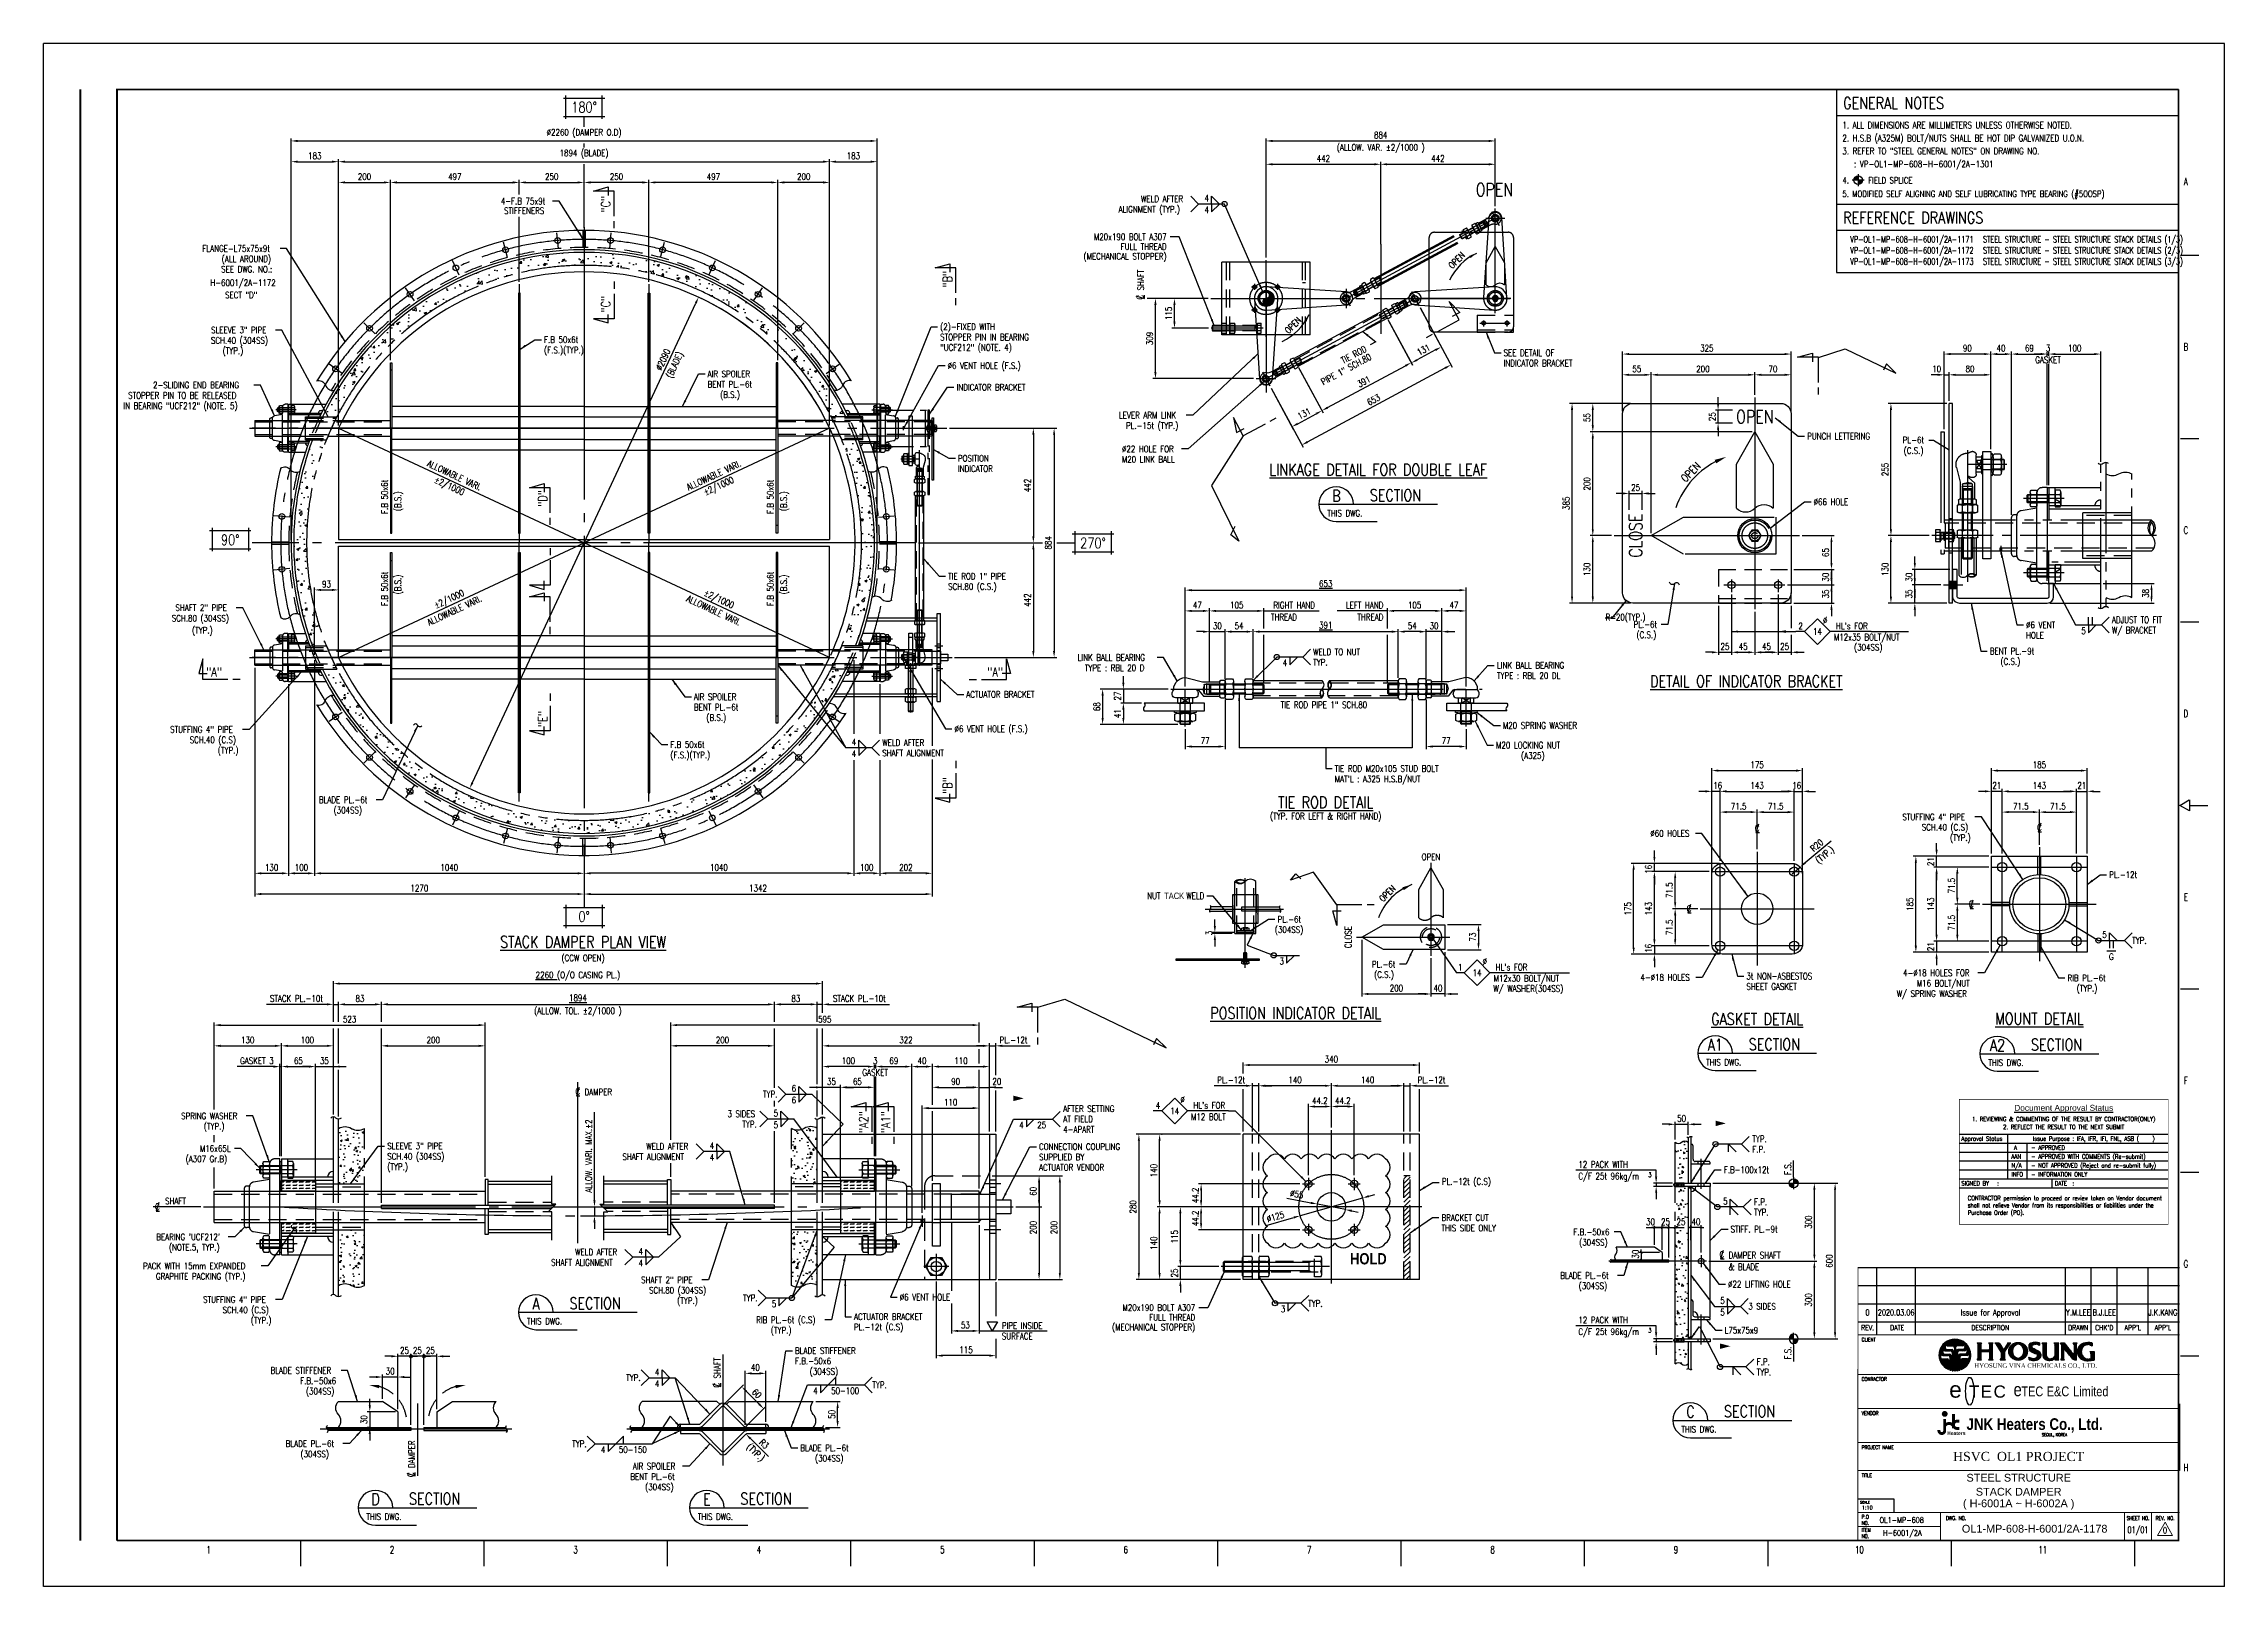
# Model space of a CAD drawing. Header units: millimetres. Extents: x 0 to 134087, y -49114 to 20834.
# Drawn here: x 83450 to 91860, y -29779 to -23831 of the extents above; entities that cross this region are included whole.
import ezdxf
from ezdxf.enums import TextEntityAlignment as Align

# ---------------------------------------------------------------- set-up
doc = ezdxf.new("R2010")
doc.units = ezdxf.units.MM
doc.header["$LTSCALE"] = 35
for name, pattern in [('130', [33.5, 30, -1, 1.5, -1]), ('CEN2', [18, 15, -1, 1, -1]), ('DASHED2', [9.525, 6.35, -3.175]), ('DODAM-HIDDEN', [3, 2, -1]), ('FDN', [7.5, 4, -0.7, 0.7, -0.7, 0.7, -0.7]), ('HIDD2', [1.6, 0.8, -0.8]), ('HIDDEN2', [0.1875, 0.125, -0.0625]), ('JNK-CENTER', [34, 30, -1.5, 1, -1.5]), ('JNK-HIDDEN', [3, 2, -1]), ('JNK-PHANTOM', [15, 10, -1, 1, -1, 1, -1])]:
    doc.linetypes.add(name, pattern=pattern)
for name, color, linetype in [('2', 2, 'DODAM-HIDDEN'), ('9', 2, 'HIDDEN2'), ('BODER', 7, 'Continuous'), ('border', 130, 'Continuous'), ('CEN-R', 1, 'JNK-CENTER'), ('CENTER-R', 1, '130'), ('CON-C', 4, 'Continuous'), ('CON-G', 3, 'Continuous'), ('CON-R', 1, 'Continuous'), ('CON-W', 7, 'Continuous'), ('CON-Y', 2, 'Continuous'), ('CONT-R', 1, 'Continuous'), ('Dim-W', 7, 'Continuous'), ('FORM', 7, 'Continuous'), ('HID-Y', 2, 'JNK-HIDDEN'), ('HIDDEN2', 1, 'DASHED2'), ('LINE_MEDIUM', 3, 'Continuous'), ('PHA-W', 7, 'JNK-PHANTOM'), ('rev-1', 2, 'Continuous'), ('STL-OBJT', 7, 'Continuous'), ('TITLE', 7, 'Continuous'), ('TXT-C', 4, 'Continuous'), ('TXT-Y', 2, 'Continuous'), ('TXTD-Y', 2, 'Continuous'), ('TXTN-G', 3, 'Continuous'), ('TXTT-C', 4, 'Continuous')]:
    doc.layers.add(name, color=color, linetype=linetype)
doc.layers.add('CONT-G', color=3, linetype='Continuous', lineweight=25)
doc.styles.add('Arial', font='arial.ttf', dxfattribs={"height": 0.2})
doc.styles.add('Logo', font='ARIALNB.TTF', dxfattribs={"width": 0.8})
doc.styles.add('ROMANS', font='ROMANS.shx', dxfattribs={"width": 0.8})
doc.styles.add('SIMPLEX', font='simplex.shx', dxfattribs={"width": 0.8})
doc.styles.get("Standard").update_dxf_attribs({"font": 'romans.shx', "width": 0.8, "bigfont": 'whgtxt.shx'})
doc.styles.add('time', font='times.ttf', dxfattribs={"height": 5})
doc.styles.add('USER1', font='swiss.ttf', dxfattribs={"width": 0.8, "height": 5})
doc.dimstyles.new('DIM10', dxfattribs={"dimscale": 10, "dimtxt": 2.5, "dimasz": 2.5, "dimexe": 1, "dimexo": 1, "dimgap": 1, "dimtad": 1, "dimdec": 0, "dimdsep": 46, "dimtxsty": 'SIMPLEX', "dimcen": 0, "dimclrt": 2, "dimadec": 1, "dimazin": 2, "dimtfac": 1, "dimtdec": 0, "dimtix": 1, "dimtmove": 2, "dimatfit": 0, "dimfxl": 0.18, "dimtolj": 1, "dimtzin": 0, "dimarcsym": 0})
doc.dimstyles.new('DIM10_S', dxfattribs={"dimscale": 10, "dimtxt": 2.5, "dimasz": 2.5, "dimexe": 1, "dimexo": 1, "dimgap": 1, "dimtad": 1, "dimdec": 0, "dimlfac": 0.75, "dimdsep": 46, "dimtxsty": 'SIMPLEX', "dimcen": 0, "dimclrd": 256, "dimclre": 256, "dimclrt": 2, "dimadec": 1, "dimazin": 2, "dimtfac": 1, "dimtdec": 0, "dimtix": 1, "dimtmove": 2, "dimatfit": 3, "dimfxl": 1, "dimarcsym": 1})
doc.dimstyles.new('DIM10x2', dxfattribs={"dimscale": 10, "dimtxt": 2.5, "dimasz": 2.5, "dimexe": 1, "dimexo": 1, "dimgap": 1, "dimtad": 1, "dimdec": 0, "dimlfac": 0.5, "dimdsep": 46, "dimtxsty": 'SIMPLEX', "dimcen": 0, "dimclrd": 256, "dimclre": 256, "dimclrt": 2, "dimadec": 1, "dimazin": 2, "dimtfac": 1, "dimtdec": 0, "dimtix": 1, "dimtmove": 2, "dimatfit": 3, "dimfxl": 1, "dimarcsym": 1})
pattern_1 = [(50, (83449.98, -29779.18), (91.0923, -7.9695), [9.525, -104.775]), (355, (83449.98, -29779.18), (-17.6217, 95.5284), [7.62, -83.8203]), (100.4514, (83457.57, -29779.844), (73.4706, 87.5589), [8.095, -89.0451]), (46.1842, (83449.98, -29753.78), (135.5395, -21.0212), [14.2875, -157.1625]), (96.6356, (83461.28, -29755.53), (118.702, 123.713), [12.1425, -133.5678]), (351.1842, (83449.98, -29753.78), (118.702, 123.713), [11.43, -125.73]), (21, (83462.68, -29760.13), (75.8072, -51.1326), [9.525, -104.775]), (326, (83462.68, -29760.13), (30.901, 92.094), [7.62, -83.82]), (71.4514, (83469, -29764.39), (106.7082, 40.9614), [8.095, -89.045]), (37.5, (83449.98, -29779.18), (1.5443, 42.27752), [0, -82.804, 0, -85.09, 0, -84.1375]), (7.5, (83449.98, -29779.18), (33.40983, 50.0903), [0, -48.514, 0, -80.899, 0, -32.0675]), (327.5, (83421.66, -29779.18), (67.7953, -2.86437), [0, -31.75, 0, -99.06, 0, -131.445]), (317.5, (83408.96, -29779.18), (74.0646, 12.71325), [0, -41.275, 0, -65.786, 0, -93.345])]
pattern_2 = [(50, (83162.855, -27294.27), (71.726, -6.2752), [7.5, -82.5]), (355, (83162.855, -27294.27), (-13.8751, 75.2192), [6, -66]), (100.4514, (83168.83, -27294.79), (57.8509, 68.944), [6.374, -70.1142]), (46.1842, (83162.855, -27274.27), (106.7241, -16.552), [11.25, -123.75]), (96.6356, (83171.75, -27275.65), (93.4662, 97.412), [9.561, -105.1714]), (351.184, (83162.86, -27274.27), (93.4662, 97.412), [9, -99]), (21, (83172.855, -27279.27), (59.6907, -40.2619), [7.5, -82.5]), (326, (83172.855, -27279.27), (24.3315, 72.515), [6, -66]), (71.4514, (83177.83, -27282.62), (84.0222, 32.2531), [6.374, -70.1142]), (37.5, (83162.855, -27294.268), (1.21599, 33.28939), [0, -65.2, 0, -67, 0, -66.25]), (7.5, (83162.855, -27294.27), (26.30695, 39.44117), [0, -38.2, 0, -63.7, 0, -25.25]), (327.5, (83140.555, -27294.268), (53.38224, -2.25549), [0, -25, 0, -78, 0, -103.5]), (317.5, (83130.555, -27294.27), (58.3186, 10.0105), [0, -32.5, 0, -51.8, 0, -73.5])]
pattern_3 = [(0, (83162.855, -27294.268), (0, 12.5), [12.5, -12.5]), (45, (83175.355, -27294.268), (7e-16, 12.5), [3.125, -11.42767, 3.125, -17.67767])]
pattern_4 = [(0, (83162.855, -27456.528), (0, 12.5), [12.5, -12.5]), (45, (83175.355, -27456.528), (7e-16, 12.5), [3.125, -11.42767, 3.125, -17.67767])]
pattern_5 = [(320, (92438.61, -26413.183), (-6.2752, -71.726), [7.5, -82.5]), (265, (92438.61, -26413.18), (75.2192, 13.8751), [6, -66]), (10.4514, (92438.09, -26419.16), (68.944, -57.8509), [6.374, -70.1142]), (316.1842, (92458.61, -26413.18), (-16.552, -106.7241), [11.25, -123.75]), (6.6356, (92457.23, -26422.08), (97.412, -93.4662), [9.561, -105.1714]), (261.184, (92458.61, -26413.18), (97.412, -93.4662), [9, -99]), (291, (92453.61, -26423.183), (-40.2619, -59.6907), [7.5, -82.5]), (236, (92453.61, -26423.18), (72.515, -24.3315), [6, -66]), (341.4514, (92450.26, -26428.16), (32.2531, -84.0222), [6.374, -70.1142]), (307.5, (92438.613, -26413.183), (33.28939, -1.21599), [0, -65.2, 0, -67, 0, -66.25]), (277.5, (92438.613, -26413.183), (39.44117, -26.30695), [0, -38.2, 0, -63.7, 0, -25.25]), (237.5, (92438.613, -26390.883), (-2.25549, -53.38224), [0, -25, 0, -78, 0, -103.5]), (227.5, (92438.613, -26380.883), (10.0105, -58.3186), [0, -32.5, 0, -51.8, 0, -73.5])]
pattern_6 = [(360, (92438.613, -26413.183), (8e-16, 3.3333333), [3.3333333, -3.3333333]), (45, (92441.9462, -26413.183), (1e-15, 3.3333333), [0.8333333, -3.0473785, 0.8333333, -4.7140452])]

msp = doc.modelspace()

# ---------------------------------------------------------------- texts
at = {"color": 2, "lineweight": 0}
msp.add_text('1:10', height=13.80103, dxfattribs=at).set_placement((90482.8277, -29482.1594), align=Align.CENTER)
at = {"layer": '2', "style": 'ROMANS', "width": 0.85}
msp.add_text('G', height=25, dxfattribs=at).set_placement((91424.1531, -27363.7911), align=Align.CENTER)
at = {"layer": 'BODER', "color": 7, "style": 'ROMANS'}
for s, height, width, p in [('0', 23, 0.7, (90483.6986, -28722.8866)), ('2020.03.06', 23, 0.65, (90594.0403, -28722.8866)), ('Y.M.LEE', 23, 0.7, (91296.6886, -28722.8866)), ('B.J.LEE', 23, 0.7, (91396.6886, -28722.8866)), ('J.K.KANG', 23, 0.7, (91622.8362, -28722.8866)), ('0', 25, 0.7, (91630.9813, -29563.0302))]:
    msp.add_text(s, height=height, dxfattribs=dict(at, width=width)).set_placement(p, align=Align.MIDDLE)
at = {"layer": 'BODER', "color": 7, "style": 'ROMANS', "width": 0.7}
msp.add_text('Issue for Approval', height=23, dxfattribs=at).set_placement((90957.9881, -28722.8866), align=Align.MIDDLE_CENTER)
at = {"layer": 'BODER', "color": 7, "style": 'Arial'}
for s, p in [('STEEL STRUCTURE', (91066.6888, -29360.1341)), ('STACK DAMPER', (91066.6888, -29414.2353)), ('( H-6001A ~ H-6002A )', (91066.6888, -29462.7158))]:
    msp.add_text(s, height=30, dxfattribs=at).set_placement(p, align=Align.MIDDLE)
msp.add_text('OL1-MP-608-H-6001/2A-1178', height=30, dxfattribs=at).set_placement((91128.2722, -29571.865), align=Align.CENTER)
at = {"layer": 'CON-W', "color": 2, "style": 'SIMPLEX', "width": 0.8}
for s, p in [('4', (87926.7357, -24439.2309)), ('4', (87926.7357, -24484.2309)), ('SEE DETAIL OF', (89080.3611, -25035.2163)), ('INDICATOR BRACKET', (89080.3611, -25075.2163)), ('PL-6t', (90619.4282, -25371.5487)), ('(C.S.)', (90623.1608, -25412.4205)), ('5', (91308.6494, -26107.0467)), ('4', (88228.4946, -26230.8782)), ('4', (86566.5026, -26535.8149)), ('4', (86566.5026, -26580.8149)), ('(304SS)', (88198.0194, -27259.4939)), ('PL.-6t', (88208.2481, -27219.4939)), ('5', (91389.1531, -27278.7911)), ('3', (88216.166, -27381.1146)), ('PL.-6t', (88572.0998, -27392.8679)), ('(C.S.)', (88581.0851, -27432.8679)), ('6', (86335.0577, -27871.559)), ('6', (86335.0577, -27916.559)), ('5', (86265.1615, -27966.955)), ('5', (86265.1615, -28011.955)), ('4', (87212.6028, -28012.5607)), ('25', (87281.7661, -28012.5607)), ('4', (86018.6997, -28092.4302)), ('4', (86018.6997, -28137.4302)), ('5', (89927.1697, -28306.3513)), ('4', (85744.2659, -28499.9934)), ('4', (85744.2659, -28544.9934)), ('5', (86258.3497, -28702.168)), ('5', (89916.1723, -28689.6395, 0)), ('3', (88221.145, -28722.3913)), ('5', (89916.1723, -28734.6395, 0)), ('L75x75x9', (89932.7137, -28804.3219, 0)), ('4', (85807.4046, -28964.7917)), ('4', (85807.4046, -29009.7917)), ('4', (86417.973, -29037.5446)), ('50-100', (86487.1363, -29037.5446)), ('4', (85599.0897, -29264.5122)), ('50-150', (85668.253, -29264.5122))]:
    msp.add_text(s, height=25, dxfattribs=at).set_placement(p)
for s, rotation, p in [('(BLADE)', 65.01584263, (85894.4708, -25074.2591)), ('CLOSE', 90, (88493.6622, -27275.7371))]:
    msp.add_text(s, height=25, rotation=rotation, dxfattribs=at).set_placement(p, align=Align.CENTER)
at = {"layer": 'CON-Y', "style": 'SIMPLEX', "width": 0.8}
for s, height, p in [('OPEN', 50, (88972.7361, -24418.6459)), ('SEOUL, KOREA', 11.2112, (91156.3604, -29199.8945))]:
    msp.add_text(s, height=height, dxfattribs=at).set_placement(p)
for p in [(88283.2026, -26054.4067), (88616.8728, -26054.3203)]:
    msp.add_text('THREAD', height=25, dxfattribs=at).set_placement(p, align=Align.RIGHT)
at = {"layer": 'Dim-W', "color": 2, "style": 'SIMPLEX', "width": 0.8}
for s, p in [('PIPE 1" SCH.80', (88384.8481, -25147.9251)), ('TIE ROD', (88462.2689, -25065.7199))]:
    msp.add_text(s, height=25, rotation=28.25319755, dxfattribs=at).set_placement(p)
for p in [(89368.7823, -28164.7261, 0), (89368.7823, -28764.7261, 0)]:
    msp.add_text('12 PACK WITH', height=25, dxfattribs=at).set_placement(p)
at = {"layer": 'FORM', "color": 1, "style": 'Logo'}
msp.add_text('HOLD', height=43.49858, dxfattribs=at).set_placement((88488.2798, -28537.6779))
at = {"layer": 'STL-OBJT', "color": 2, "style": 'SIMPLEX', "width": 0.8}
for s, height, p in [('4-F.B 75x9t', 25, (85213.233, -24450.402)), ('STIFFENERS', 25, (85225.4257, -24487.5717)), ('FLANGE-L75x75x9t', 25, (84062.446, -24633.332)), ('SEE DWG. NO.:', 25, (84134.8269, -24713.332)), ('(ALL AROUND)', 25, (84136.7317, -24673.332)), ('H-6001/2A-1172', 25, (84093.2082, -24765.1962)), ('SECT "D"', 25, (84149.785, -24812.5723)), ('SCH.40 (304SS)', 25, (84095.1915, -24987.5015)), ('SLEEVE 3" PIPE', 25, (84095.5863, -24947.5015)), ('F.B 50x6t', 25, (85379.9347, -24984.8067)), ('STOPPER PIN IN BEARING', 25, (86907.6796, -24974.7422)), ('(2)-FIXED WITH', 25, (86907.6796, -24934.7422)), ('(TYP.)', 25, (84140.246, -25027.5015)), ('(F.S.)(TYP.)', 25, (85379.9347, -25024.8067)), ('"UCF212" (NOTE. 4)', 25, (86907.6796, -25014.7422)), ('%%C6 VENT HOLE (F.S.)', 25, (86936.1832, -25084.7422)), ('2-SLIDING END BEARING', 25, (83872.1301, -25159.6417)), ('AIR SPOILER', 25, (86010.6949, -25116.8379)), ('BENT PL.-6t', 25, (86010.6949, -25156.8379)), ('INDICATOR BRACKET', 25, (86970.7778, -25168.3751)), ('IN BEARING "UCF212" (NOTE. 5)', 25, (83757.743, -25239.6417)), ('STOPPER PIN TO BE RELEASED', 25, (83775.8383, -25199.6417)), ('(B.S.)', 25, (86058.8808, -25196.8379)), ('LEVER ARM LINK', 25, (87596.7174, -25275.9405)), ('PL.-15t (TYP.)', 25, (87624.3364, -25315.9405)), ('∅22 HOLE FOR', 25, (87608.4192, -25406.1732)), ('PUNCH LETTERING', 25, (90251.0425, -25356.6982)), ('POSITION', 25, (86976.0381, -25442.1614)), ('INDICATOR', 25, (86976.0381, -25482.1614)), ('M20 LINK BALL', 25, (87608.4192, -25446.1732)), ('∅66 HOLE', 25, (90275.8282, -25610.012)), ('TIE ROD 1" PIPE', 25, (86938.1579, -25896.9233)), ('SCH.80 (C.S.)', 25, (86938.1579, -25936.9233)), ('SCH.80 (304SS)', 25, (83944.4479, -26058.9337)), ('SHAFT 2" PIPE', 25, (83958.367, -26018.0096)), ('R=20(TYP.)', 25, (89473.2641, -26054.4804)), ('PL.-6t', 25, (89581.1683, -26082.7138)), ('%%C6 VENT', 25, (91095.1726, -26084.5467)), ('(TYP.)', 25, (84022.4975, -26105.402)), ('(C.S.)', 25, (89592.7763, -26122.7138)), ('M12x35 BOLT/NUT', 25, (90354.3215, -26131.5602)), ('(304SS)', 25, (90431.7682, -26170.7701)), ('HOLE', 25, (91095.1726, -26124.5467)), ('LINK BALL BEARING', 25, (87437.6548, -26210.3424)), ('TYPE : RBL 20 D', 25, (87465.2739, -26250.3424)), ('LINK BALL BEARING', 25, (89054.5553, -26240.3424)), ('BENT PL.-9t', 25, (90955.5039, -26185.4604)), ('(C.S.)', 25, (90996.6671, -26225.4604)), ('TYPE : RBL 20 DL', 25, (89054.5553, -26280.3424)), ('AIR SPOILER', 25, (85957.9241, -26361.777)), ('BENT PL.-6t', 25, (85957.9241, -26401.777)), ('ACTUATOR BRACKET', 25, (87008.2017, -26352.4305)), ('STUFFING 4" PIPE', 25, (83937.9996, -26487.7714)), ('(B.S.)', 25, (86006.11, -26441.777)), ('%%C6 VENT HOLE (F.S.)', 25, (86962.6042, -26485.1945)), ('M20 SPRING WASHER', 25, (89077.9892, -26472.0456)), ('SCH.40 (C.S)', 25, (84013.2377, -26527.7714)), ('(TYP.)', 25, (84121.8091, -26567.7714)), ('F.B 50x6t', 25, (85867.2487, -26546.0249)), ('(F.S.)(TYP.)', 25, (85867.2487, -26586.0249)), ('M20 LOCKING NUT', 25, (89051.4303, -26548.3456)), ('(A325)', 25, (89147.7837, -26588.3456)), ('TIE ROD M20x105 STUD BOLT', 25, (88429.2003, -26638.4914)), ("MAT'L : A325 H.S.B/NUT", 25, (88429.2003, -26678.4914)), ('BLADE PL.-6t', 25, (84511.7028, -26758.7515)), ('(304SS)', 25, (84568.5076, -26798.7515)), ('STUFFING 4" PIPE', 25, (90618.1596, -26824.868)), ('%%C60 HOLES', 25, (89646.1632, -26888.3886)), ('SCH.40 (C.S)', 25, (90693.3977, -26864.868)), ('(TYP.)', 25, (90801.9691, -26904.868)), ('PL.-12t', 25, (91415.6684, -27047.6624)), ('3t NON-ASBESTOS', 25, (90016.762, -27438.6682)), ('4-%%C18 HOLES FOR', 25, (90620.6662, -27426.1843)), ('W/ WASHER(304SS)', 25, (89041.1548, -27486.5372)), ('M12x30 BOLT/NUT', 25, (89041.7244, -27447.3273)), ('4-%%C18 HOLES', 25, (89607.7566, -27443.6471)), ('SHEET GASKET', 25, (90016.762, -27478.6682)), ('W/ SPRING WASHER', 25, (90596.8567, -27506.1843)), ('M16 BOLT/NUT', 25, (90673.9995, -27466.1843)), ('RIB PL.-6t', 25, (91254.886, -27445.8657)), ('(TYP.)', 25, (91290.7117, -27485.8657)), ('SPRING WASHER', 25, (83980.5081, -27977.9551)), ('(TYP.)', 25, (84068.0513, -28017.9551)), ('M12 BOLT', 25, (87875.0148, -27981.0118)), ('M16x65L', 25, (84052.7228, -28103.6145)), ('SLEEVE 3" PIPE', 25, (84775.1394, -28093.721)), ('CONNECTION COUPLING', 25, (87288.6303, -28096.2601)), ('(A307 Gr.B)', 25, (83997.4847, -28143.6145)), ('SCH.40 (304SS)', 25, (84775.1394, -28133.721)), ('(TYP.)', 25, (84775.1394, -28173.721)), ('ACTUATOR VENDOR', 25, (87288.6303, -28176.2601)), ('SUPPLIED BY ', 25, (87288.6303, -28136.2601)), ('F.B-100x12t', 25, (89929.7245, -28185.4962, 0)), ('PL.-12t (C.S)', 25, (88842.2028, -28230.5028)), ('C/F 25t 96kg/m', 25, (89368.7823, -28209.7261, 0)), ('3', 17.5, (89637.9318, -28200.7245, 0)), ("BEARING 'UCF212'", 25, (83884.5556, -28444.3251)), ('THIS SIDE ONLY', 25, (88840.7795, -28409.9531)), ('BRACKET CUT ', 25, (88840.7795, -28369.9531)), ('F.B.-50x6', 25, (89349.4064, -28425.2661)), ('STIFF. PL.-9t', 25, (89955.8225, -28414.5069)), ('(NOTE.5, TYP.)', 25, (83933.127, -28484.3251)), ('(304SS)', 25, (89371.6492, -28465.2661)), ('PACK WITH 15mm EXPANDED', 25, (83833.6303, -28556.329)), ('GRAPHITE PACKING (TYP.)', 25, (83883.1541, -28596.329)), ('SHAFT 2" PIPE', 25, (85754.2226, -28610.0827)), ('BLADE PL.-6t', 25, (89298.8278, -28593.127)), ('& BLADE', 25, (89947.85, -28559.7261)), ('STUFFING 4" PIPE', 25, (84065.1017, -28685.953)), ('SCH.80 (304SS)', 25, (85784.6988, -28650.0827)), ('(TYP.)', 25, (85893.2702, -28690.0827)), ('%%C6 VENT HOLE', 25, (86751.3394, -28676.4723)), ('(304SS)', 25, (89369.9133, -28633.127)), ('%%C22 LIFTING HOLE', 25, (89945.7095, -28626.6739)), ('SCH.40 (C.S)', 25, (84140.3398, -28725.953)), ('(TYP.)', 25, (84248.9112, -28765.953)), ('RIB PL.-6t (C.S)', 25, (86197.8945, -28764.1657)), ('ACTUATOR BRACKET', 25, (86575.5765, -28751.8313)), ('PL.-12t (C.S)', 25, (86575.5765, -28791.8313)), ('(TYP.)', 25, (86254.3664, -28804.1657)), ('C/F 25t 96kg/m', 25, (89368.7823, -28809.7261, 0)), ('3', 17.5, (89637.9318, -28800.7245, 0)), ('BLADE STIFFENER', 25, (86347.8089, -28882.9104)), ('F.B.-50x6', 25, (86347.8089, -28922.9104)), ('BLADE STIFFENER', 25, (84325.0247, -28959.0473)), ('F.B.-50x6', 25, (84439.3104, -28999.0473)), ('(304SS)', 25, (84461.5532, -29039.0473)), ('(304SS)', 25, (86404.6137, -28962.9104)), ('BLADE PL.-6t', 25, (84383.758, -29241.3722)), ('(304SS)', 25, (84440.5628, -29281.3722)), ('BLADE PL.-6t', 25, (86368.0554, -29257.8212)), ('BENT PL.-6t', 25, (85712.8884, -29368.4543)), ('AIR SPOILER', 25, (85722.4122, -29328.4543)), ('(304SS)', 25, (86424.8602, -29297.8212)), ('(304SS)', 25, (85769.6932, -29408.4543))]:
    msp.add_text(s, height=height, dxfattribs=at).set_placement(p)
for s, rotation, p in [('OPEN', 45, (88907.8202, -24674.7181)), ('OPEN', 44.85271135, (88276.6881, -24925.5748)), ('F.B 50x6t', 90, (84777.3832, -25578.2675)), ('(B.S.)', 90, (84828.3832, -25595.1362)), ('F.B 50x6t', 90, (86265.2269, -25578.2675)), ('(B.S.)', 90, (86316.2269, -25595.1362)), ('F.B 50x6t', 90, (84777.3832, -25932.9644)), ('(B.S.)', 90, (84828.3832, -25916.0957)), ('F.B 50x6t', 90, (86265.2269, -25932.9644)), ('(B.S.)', 90, (86316.2269, -25916.0957)), ('OPEN', 45, (88640.9159, -27116.3241)), ('(TYP.)', 315.09492863, (86187.4494, -29271.2278))]:
    msp.add_text(s, height=25, rotation=rotation, dxfattribs=at).set_placement(p, align=Align.CENTER)
for s, p in [('RIGHT HAND', (88352.7171, -26008.3536)), ('LEFT HAND', (88616.8834, -26008.3536))]:
    msp.add_text(s, height=25, dxfattribs=at).set_placement(p, align=Align.RIGHT)
for s, p in [('TIE ROD PIPE 1" SCH.80 ', (88394.2003, -26392.7203)), ('OPEN', (88800.3289, -26979.0704)), ('(CCW OPEN)', (85530.4291, -27368.6467)), ('SHAFT', (83958.6927, -28305.915))]:
    msp.add_text(s, height=25, dxfattribs=at).set_placement(p, align=Align.CENTER)
msp.add_text('(TYP. FOR LEFT & RIGHT HAND)', height=25, dxfattribs=at).set_placement((88394.2003, -26809.2633), align=Align.MIDDLE_CENTER)
at = {"layer": 'STL-OBJT', "color": 2, "insert": (89801.7405, -25482.713), "char_height": 30, "attachment_point": 5, "rotation": 45.26200625, "style": 'SIMPLEX'}
msp.add_mtext('\\A1;OPEN', dxfattribs=at)
at = {"layer": 'STL-OBJT', "color": 2, "insert": (87926.0808, -27104.1322), "char_height": 25, "attachment_point": 3, "style": 'SIMPLEX'}
msp.add_mtext('NUT {\\f??|b0|i0|c0|p49;TACK }WELD', dxfattribs=at)
at = {"layer": 'TXT-C', "style": 'SIMPLEX', "width": 0.8}
for s, p in [('GENERAL NOTES', (90389.9538, -24082.473)), ('REFERENCE DRAWINGS', (90389.9538, -24524.3152))]:
    msp.add_text(s, height=45, dxfattribs=at).set_placement(p)
for s, p in [('%%ULINKAGE DETAIL FOR DOUBLE LEAF', (88596.7694, -25473.4186)), ('%%UTIE ROD DETAIL', (88394.2003, -26755.93)), ('%%UGASKET DETAIL', (90058.2231, -27592.006)), ('%%UMOUNT DETAIL', (91146.3709, -27590.3457))]:
    msp.add_text(s, height=45, dxfattribs=at).set_placement(p, align=Align.MIDDLE)
for s, p in [('%%UDETAIL OF INDICATOR BRACKET', (90016.2684, -26311.604)), ('%%UPOSITION INDICATOR DETAIL', (88278.5515, -27591.3503))]:
    msp.add_text(s, height=45, dxfattribs=at).set_placement(p, align=Align.CENTER)
msp.add_text('%%USTACK DAMPER PLAN VIEW', height=45, dxfattribs=at).set_placement((85530.4291, -27294.2532), align=Align.MIDDLE_CENTER)
at = {"layer": 'TXT-Y', "style": 'SIMPLEX'}
for s, height, width, p in [('1. ALL DIMENSIONS ARE MILLIMETERS UNLESS OTHERWISE NOTED.', 25, 0.8, (90386.9247, -24157.473)), ('2. H.S.B (A325M) BOLT/NUTS SHALL BE HOT DIP GALVANIZED U.O.N.', 25, 0.8, (90386.9247, -24207.473)), ('3. REFER TO "STEEL GENERAL NOTES" ON DRAWING NO. ', 25, 0.8, (90386.9247, -24257.473)), ('   : VP-OL1-MP-608-H-6001/2A-1301', 25, 0.8, (90386.9247, -24307.473)), ('4.     FIELD SPLICE', 24.285714, 0.8, (90386.9247, -24369.6636)), ('5. MODIFIED SELF ALIGNING AND SELF LUBRICATING TYPE BEARING (#5OOSP)', 24.285714, 0.8, (90386.9247, -24421.9285)), ('VP-OL1-MP-608-H-6001/2A-1171', 25, 0.7, (90416.799, -24597.732)), ('VP-OL1-MP-608-H-6001/2A-1172', 25, 0.7, (90416.799, -24640.3882)), ('STEEL STRUCTURE - STEEL STRUCTURE STACK DETAILS (1/3)', 25, 0.6, (90929.168, -24597.732)), ('STEEL STRUCTURE - STEEL STRUCTURE STACK DETAILS (2/3)', 25, 0.6, (90929.168, -24640.3882)), ('VP-OL1-MP-608-H-6001/2A-1173', 25, 0.7, (90416.799, -24683.0443)), ('STEEL STRUCTURE - STEEL STRUCTURE STACK DETAILS (3/3)', 25, 0.6, (90929.168, -24683.0443))]:
    msp.add_text(s, height=height, dxfattribs=dict(at, width=width)).set_placement(p)
at = {"layer": 'TXT-Y', "style": 'SIMPLEX', "width": 0.8}
for s, p in [('ALIGNMENT (TYP.)', (87595.558, -24469.4309)), ('WELD AFTER', (87682.2246, -24429.4309)), ('ADJUST TO FIT', (91426.2558, -26052.2467)), ('W/ BRACKET ', (91426.2558, -26092.2467)), ('TYP.', (88346.101, -26216.0782)), ('WELD TO NUT', (88346.101, -26176.0782)), ('WELD AFTER', (86684.109, -26526.0149)), ('SHAFT ALIGNMENT', (86684.109, -26566.0149)), ('TYP.', (91504.4404, -27288.5911)), ('TYP.', (86224.1752, -27881.359)), ('3 SIDES', (86087.3171, -27957.155)), ('TYP.', (86144.4599, -27997.155)), ('AFTER SETTING', (87382.1849, -27937.3607)), ('AT FIELD', (87382.1849, -27977.3607)), ('4-APART', (87382.1849, -28017.3607)), ('WELD AFTER', (85774.1886, -28082.6302)), ('TYP.', (90039.2881, -28053.7618, 0)), ('F.P.', (90039.2881, -28093.7618, 0)), ('SHAFT ALIGNMENT', (85681.8076, -28122.6302)), ('TYP.', (90046.3195, -28336.5513)), ('F.P.', (90046.3195, -28296.5513)), ('WELD AFTER', (85499.7548, -28490.1934)), ('SHAFT ALIGNMENT', (85407.3739, -28530.1934)), ('TYP.', (86147.4672, -28666.968)), ('TYP.', (88326.6095, -28688.1834)), ('PIPE INSIDE', (87145.4487, -28773.6581)), ('3 SIDES', (90023.9596, -28699.4395, 0)), ('SURFACE', (87145.4487, -28814.6581)), ('F.P.', (90056.656, -28913.2905, 0)), ('TYP.', (85696.5221, -28974.5917)), ('TYP.', (86645.7603, -29002.3446)), ('TYP.', (90056.656, -28953.2905, 0)), ('TYP.', (85488.2072, -29229.3122))]:
    msp.add_text(s, height=25, dxfattribs=at).set_placement(p, align=Align.MIDDLE_LEFT)
for s, p in [('(MECHANICAL STOPPER)', (87780.6704, -24650.7244)), ('M20x190 BOLT A307', (87780.6704, -24575.7244)), ('FULL THREAD', (87780.6704, -24613.2244)), ('M20x190 BOLT A307', (87890.8735, -28704.5508)), ('FULL THREAD', (87890.8735, -28742.0508)), ('(MECHANICAL STOPPER)', (87890.8735, -28779.5508))]:
    msp.add_text(s, height=25, dxfattribs=at).set_placement(p, align=Align.MIDDLE_RIGHT)
at = {"layer": 'TXTD-Y', "style": 'SIMPLEX', "width": 0.8}
for s, rotation, p in [('ALLOWABLE VARI.', 334.97798233, (85029.0213, -25506.4973)), ('ALLOWABLE VARI.', 25.02201767, (86039.5889, -25506.4973)), ('%%P2/1000', 334.97798233, (85009.9878, -25547.2738)), ('%%P2/1000', 25.02201767, (86058.6224, -25547.2738)), ('ALLOWABLE VARI.', 25.02201767, (85039.5954, -26027.3882)), ('%%P2/1000', 25.02201767, (85019.0513, -25983.3755)), ('ALLOWABLE VARI.', 334.97798233, (86029.0147, -26027.3882)), ('%%P2/1000', 334.97798233, (86049.5588, -25983.3755))]:
    msp.add_text(s, height=25, rotation=rotation, dxfattribs=at).set_placement(p, align=Align.CENTER)
at = {"layer": 'TXTT-C', "style": 'SIMPLEX', "width": 0.8}
msp.add_text('OPEN', height=50, dxfattribs=at).set_placement((90049.0543, -25269.2402), align=Align.MIDDLE_CENTER)
msp.add_text('CLOSE', height=50, rotation=90, dxfattribs=at).set_placement((89589.2741, -25727.7752), align=Align.MIDDLE_CENTER)

# ---------------------------------------------------------------- blocks, each defined once
blk = doc.blocks.new('TITLE')
at = {"color": 7}
for p, q in [((841, 594.85), (0, 594.85)), ((0, 0), (0, 594.85)), ((841, 0), (841, 594.85)), ((824.02, 513.34), (831.1, 513.34)), ((824.02, 442.6), (831.1, 442.6)), ((824.02, 371.87), (831.1, 371.87)), ((823.88, 301.14), (827.42, 303.26)), ((827.56, 303.26), (827.56, 299.02)), ((827.56, 299.02), (823.88, 301.14)), ((827.56, 301.14), (834.63, 301.14)), ((824.02, 230.41), (831.1, 230.41)), ((824.02, 159.68), (831.1, 159.68)), ((824.02, 88.95), (831.1, 88.95)), ((823.67, 70.34), (823.67, 44.64)), ((99.02, 17.68), (99.02, 7.78)), ((169.76, 17.68), (169.76, 7.78)), ((240.49, 17.68), (240.49, 7.78)), ((311.22, 17.68), (311.22, 7.78)), ((381.95, 17.68), (381.95, 7.78)), ((452.68, 17.68), (452.68, 7.78)), ((523.41, 17.68), (523.41, 7.78)), ((594.15, 17.68), (594.15, 7.78)), ((664.88, 17.68), (664.88, 7.78)), ((735.61, 17.68), (735.61, 7.78)), ((806.34, 17.68), (806.34, 7.78)), ((841, 0), (0, 0))]:
    blk.add_line(p, q, dxfattribs=at)
at = {"color": 5}
for p, q in [((731.11, 90.5), (733.27, 92.66)), ((731.12, 90.55), (733.27, 92.7)), ((731.13, 90.6), (733.27, 92.74)), ((731.14, 90.65), (733.27, 92.78)), ((731.16, 90.7), (733.27, 92.81)), ((731.17, 90.75), (733.27, 92.85)), ((731.18, 90.8), (733.27, 92.89)), ((731.2, 90.86), (733.27, 92.93)), ((731.22, 90.91), (733.27, 92.97)), ((731.23, 90.97), (733.27, 93.01)), ((731.25, 91.02), (733.27, 93.04)), ((731.27, 91.08), (733.27, 93.08)), ((731.29, 91.13), (733.27, 93.12)), ((731.31, 91.19), (733.27, 93.16)), ((731.33, 91.25), (733.27, 93.2)), ((731.35, 91.31), (733.27, 93.23)), ((731.37, 91.37), (733.27, 93.27)), ((731.4, 91.44), (733.27, 93.31)), ((731.42, 91.5), (733.27, 93.35)), ((731.45, 91.57), (733.27, 93.39)), ((731.48, 91.63), (733.27, 93.43)), ((731.51, 91.7), (733.27, 93.46)), ((731.54, 91.77), (733.27, 93.5)), ((731.58, 91.85), (733.27, 93.54)), ((731.61, 91.92), (733.27, 93.58)), ((731.65, 92), (734.26, 94.6)), ((731.7, 92.08), (734.18, 94.56)), ((731.74, 92.17), (734.09, 94.51)), ((731.79, 92.25), (734, 94.46)), ((731.85, 92.35), (733.91, 94.41)), ((731.91, 92.45), (733.81, 94.34)), ((731.98, 92.56), (733.7, 94.27)), ((732.06, 92.68), (733.58, 94.19)), ((732.16, 92.81), (733.44, 94.09)), ((732.29, 92.98), (733.28, 93.97)), ((732.4, 91.75), (733.27, 92.62)), ((732.44, 91.75), (733.27, 92.58)), ((732.47, 91.75), (733.27, 92.55)), ((732.48, 93.21), (733.05, 93.78)), ((733.28, 93.58), (734.33, 94.64)), ((733.31, 93.58), (734.41, 94.68)), ((733.35, 93.58), (734.48, 94.71)), ((733.39, 93.58), (734.55, 94.75)), ((733.43, 93.58), (734.62, 94.78)), ((733.47, 93.58), (734.69, 94.81)), ((733.5, 93.58), (734.76, 94.83)), ((733.54, 93.58), (734.82, 94.86)), ((733.58, 93.58), (734.88, 94.88)), ((733.62, 93.58), (734.94, 94.91)), ((733.66, 93.58), (735, 94.93)), ((733.7, 93.09), (735.76, 95.15)), ((733.7, 93.13), (735.71, 95.14)), ((733.7, 93.17), (735.66, 95.12)), ((733.7, 93.21), (735.61, 95.11)), ((733.7, 93.25), (735.56, 95.1)), ((733.7, 93.28), (735.5, 95.09)), ((733.7, 93.32), (735.45, 95.07)), ((733.7, 93.36), (735.4, 95.06)), ((733.7, 93.4), (735.35, 95.04)), ((733.7, 93.44), (735.29, 95.03)), ((733.7, 93.47), (735.24, 95.01)), ((733.7, 93.51), (735.18, 94.99)), ((733.7, 93.55), (735.12, 94.97)), ((733.7, 93.58), (735.06, 94.95)), ((733.71, 93.03), (735.85, 95.17)), ((733.71, 93.06), (735.81, 95.16)), ((733.72, 93), (735.9, 95.18)), ((733.73, 92.97), (735.95, 95.19)), ((733.74, 92.94), (736, 95.2)), ((733.75, 92.92), (736.04, 95.2)), ((733.77, 92.89), (736.09, 95.21)), ((733.78, 92.87), (736.13, 95.22)), ((733.8, 92.85), (736.18, 95.23)), ((733.82, 92.83), (736.22, 95.23)), ((733.84, 92.81), (736.27, 95.24)), ((733.86, 92.79), (736.31, 95.24)), ((733.88, 92.78), (736.36, 95.25)), ((733.91, 92.76), (736.4, 95.25)), ((733.93, 92.75), (736.44, 95.26)), ((733.96, 92.74), (736.48, 95.26)), ((733.99, 92.73), (736.53, 95.27)), ((734.02, 92.72), (736.57, 95.27)), ((734.05, 92.71), (736.61, 95.27)), ((734.08, 92.71), (736.65, 95.28)), ((734.12, 92.71), (736.69, 95.28)), ((734.16, 92.71), (736.73, 95.28)), ((734.2, 92.71), (736.77, 95.28)), ((734.23, 92.71), (736.81, 95.29)), ((734.27, 92.71), (736.85, 95.29)), ((734.31, 92.71), (736.89, 95.29)), ((734.35, 92.71), (736.93, 95.29)), ((734.39, 92.71), (736.97, 95.29)), ((734.43, 92.71), (737.01, 95.29)), ((734.46, 92.71), (737.05, 95.29)), ((734.5, 92.71), (737.09, 95.29)), ((734.54, 92.71), (737.12, 95.29)), ((734.58, 92.71), (737.16, 95.29)), ((734.62, 92.71), (737.2, 95.29)), ((734.65, 92.71), (737.24, 95.29)), ((734.69, 92.71), (737.27, 95.29)), ((734.73, 92.71), (737.31, 95.29)), ((734.77, 92.71), (737.35, 95.29)), ((734.81, 92.71), (737.38, 95.28)), ((734.85, 92.71), (737.42, 95.28)), ((734.88, 92.71), (737.46, 95.28)), ((734.92, 92.71), (737.49, 95.28)), ((734.96, 92.71), (737.53, 95.28)), ((735, 92.71), (737.56, 95.27)), ((735.04, 92.71), (737.6, 95.27)), ((735.07, 92.71), (737.63, 95.27)), ((735.11, 92.71), (737.67, 95.26)), ((735.15, 92.71), (737.7, 95.26)), ((735.19, 92.71), (737.74, 95.26)), ((735.23, 92.71), (737.77, 95.25)), ((735.27, 92.71), (737.81, 95.25)), ((735.3, 92.71), (737.84, 95.24)), ((735.34, 92.71), (737.87, 95.24)), ((735.38, 92.71), (737.91, 95.24)), ((735.42, 92.71), (737.94, 95.23)), ((735.46, 92.71), (737.97, 95.23)), ((735.5, 92.71), (738.01, 95.22)), ((735.53, 92.71), (738.04, 95.22)), ((735.57, 92.71), (738.07, 95.21)), ((735.61, 92.71), (738.11, 95.2)), ((735.65, 92.71), (738.14, 95.2)), ((735.69, 92.71), (738.17, 95.19)), ((735.72, 92.71), (738.2, 95.19)), ((735.76, 92.71), (738.24, 95.18)), ((735.8, 92.71), (738.27, 95.17)), ((735.84, 92.71), (738.3, 95.17)), ((735.88, 92.71), (738.33, 95.16)), ((735.92, 92.71), (738.36, 95.16)), ((735.95, 92.71), (738.39, 95.15)), ((735.99, 92.71), (738.43, 95.14)), ((736.03, 92.71), (738.46, 95.13)), ((736.07, 92.71), (738.49, 95.13)), ((736.11, 92.71), (738.52, 95.12)), ((736.14, 92.71), (738.55, 95.11)), ((736.18, 92.71), (738.58, 95.1)), ((736.22, 92.71), (738.61, 95.1)), ((736.26, 92.71), (738.64, 95.09)), ((736.29, 92.7), (738.67, 95.08)), ((736.33, 92.7), (738.7, 95.07)), ((736.36, 92.69), (738.73, 95.06)), ((736.39, 92.69), (738.76, 95.06)), ((736.42, 92.68), (738.79, 95.05)), ((736.45, 92.67), (738.82, 95.04)), ((736.48, 92.66), (738.85, 95.03)), ((736.5, 92.65), (738.88, 95.02)), ((736.53, 92.63), (738.91, 95.01)), ((736.55, 92.62), (738.94, 95)), ((736.58, 92.6), (738.96, 94.99)), ((736.6, 92.59), (738.99, 94.98)), ((736.62, 92.57), (739.02, 94.97)), ((736.64, 92.56), (739.05, 94.96)), ((736.66, 92.54), (739.08, 94.95)), ((736.68, 92.52), (739.11, 94.94)), ((736.7, 92.5), (739.14, 94.93)), ((736.72, 92.48), (739.16, 94.92)), ((736.74, 92.46), (739.19, 94.91)), ((736.76, 92.44), (739.22, 94.9)), ((736.77, 92.42), (739.25, 94.89)), ((736.79, 92.4), (739.27, 94.88)), ((736.8, 92.37), (739.3, 94.87)), ((736.82, 92.35), (739.33, 94.86)), ((736.83, 92.32), (739.36, 94.85)), ((736.84, 92.3), (739.38, 94.84)), ((736.85, 92.27), (739.41, 94.83)), ((736.86, 92.24), (739.44, 94.82)), ((736.87, 92.21), (739.47, 94.81)), ((736.88, 92.18), (739.49, 94.79)), ((736.88, 92.15), (739.52, 94.78)), ((736.89, 92.12), (739.55, 94.77)), ((736.89, 92.08), (739.57, 94.76)), ((736.9, 92.05), (739.6, 94.75)), ((736.9, 92.01), (739.62, 94.74)), ((736.9, 91.97), (739.65, 94.72)), ((737.55, 92.59), (739.68, 94.71)), ((737.64, 92.64), (739.7, 94.7)), ((737.71, 92.67), (739.73, 94.69)), ((737.76, 92.69), (739.75, 94.67)), ((737.81, 92.7), (739.78, 94.66)), ((737.86, 92.7), (739.81, 94.65)), ((737.9, 92.71), (739.83, 94.64)), ((737.94, 92.71), (739.86, 94.62)), ((737.98, 92.71), (739.88, 94.61)), ((738.02, 92.71), (739.91, 94.6)), ((738.05, 92.71), (739.93, 94.58)), ((738.09, 92.71), (739.96, 94.57)), ((738.13, 92.71), (739.98, 94.56)), ((738.17, 92.71), (740.01, 94.54)), ((738.21, 92.71), (740.03, 94.53)), ((738.25, 92.71), (740.06, 94.52)), ((738.28, 92.71), (740.08, 94.5)), ((738.32, 92.71), (740.1, 94.49)), ((738.36, 92.71), (740.13, 94.48)), ((738.4, 92.71), (740.15, 94.46)), ((738.44, 92.71), (740.18, 94.45)), ((738.47, 92.71), (740.2, 94.43)), ((738.51, 92.71), (740.22, 94.42)), ((738.55, 92.71), (740.25, 94.41)), ((738.59, 92.71), (740.27, 94.39)), ((738.63, 92.71), (740.3, 94.38)), ((738.67, 92.71), (740.32, 94.36)), ((738.7, 92.71), (740.34, 94.35)), ((738.74, 92.71), (740.37, 94.33)), ((738.78, 92.71), (740.39, 94.32)), ((738.82, 92.71), (740.41, 94.3)), ((738.86, 92.71), (740.44, 94.29)), ((738.9, 92.71), (740.46, 94.27)), ((738.93, 92.71), (740.48, 94.26)), ((738.97, 92.71), (740.5, 94.24)), ((739.01, 92.71), (740.53, 94.23)), ((739.05, 92.71), (740.55, 94.21)), ((739.09, 92.71), (740.57, 94.19)), ((739.12, 92.71), (740.59, 94.18)), ((739.16, 92.71), (740.62, 94.16)), ((739.2, 92.71), (740.64, 94.15)), ((739.24, 92.71), (740.66, 94.13)), ((739.28, 92.71), (740.68, 94.11)), ((739.32, 92.71), (740.71, 94.1)), ((739.35, 92.71), (740.73, 94.08)), ((739.39, 92.71), (740.75, 94.07)), ((739.43, 92.71), (740.77, 94.05)), ((739.47, 92.71), (740.79, 94.03)), ((739.51, 92.71), (740.81, 94.02)), ((739.54, 92.71), (740.84, 94)), ((739.58, 92.71), (740.45, 93.58)), ((739.62, 92.71), (740.45, 93.54)), ((739.66, 92.71), (740.45, 93.5)), ((739.7, 92.71), (740.45, 93.46)), ((739.74, 92.71), (740.45, 93.43)), ((739.77, 92.71), (740.45, 93.39)), ((739.81, 92.71), (740.45, 93.35)), ((739.85, 92.71), (740.45, 93.31)), ((739.89, 92.71), (740.45, 93.27)), ((739.93, 92.71), (740.45, 93.23)), ((739.96, 92.71), (740.45, 93.2)), ((740, 92.71), (740.45, 93.16)), ((740, 90.88), (741.97, 92.84)), ((740.04, 92.71), (740.45, 93.12)), ((740.04, 90.88), (741.99, 92.82)), ((740.08, 92.71), (740.45, 93.08)), ((740.08, 90.88), (742, 92.8)), ((740.12, 90.88), (742.02, 92.78)), ((740.13, 92.72), (740.44, 93.04)), ((740.16, 90.88), (742.04, 92.75)), ((740.18, 92.73), (740.43, 92.98)), ((740.2, 90.88), (742.05, 92.73)), ((740.23, 90.88), (742.07, 92.71)), ((740.25, 92.76), (740.4, 92.91)), ((740.27, 90.88), (742.08, 92.69)), ((740.31, 90.88), (742.1, 92.66)), ((740.35, 90.88), (742.11, 92.64)), ((740.39, 90.88), (742.13, 92.62)), ((740.42, 90.88), (742.15, 92.6)), ((740.46, 93.58), (740.86, 93.98)), ((740.5, 93.58), (740.88, 93.97)), ((740.53, 93.58), (740.9, 93.95)), ((740.57, 93.58), (740.92, 93.93)), ((740.61, 93.58), (740.94, 93.91)), ((740.65, 93.58), (740.96, 93.9)), ((740.69, 93.58), (740.98, 93.88)), ((740.72, 93.58), (741.01, 93.86)), ((740.76, 93.58), (741.03, 93.85)), ((740.78, 91.69), (741.95, 92.86)), ((740.8, 93.58), (741.05, 93.83)), ((740.83, 91.77), (741.94, 92.89)), ((740.84, 93.58), (741.07, 93.81)), ((740.85, 91.84), (741.92, 92.91)), ((740.87, 91.94), (741.89, 92.95)), ((740.87, 91.89), (741.9, 92.93)), ((740.88, 93.58), (741.09, 93.79)), ((740.88, 93.55), (741.11, 93.77)), ((740.88, 93.51), (741.13, 93.76)), ((740.88, 93.47), (741.15, 93.74)), ((740.88, 93.44), (741.17, 93.72)), ((740.88, 93.4), (741.19, 93.7)), ((740.88, 93.36), (741.21, 93.68)), ((740.88, 93.32), (741.23, 93.67)), ((740.88, 93.28), (741.25, 93.65)), ((740.88, 93.24), (741.27, 93.63)), ((740.88, 93.21), (741.29, 93.61)), ((740.88, 93.17), (741.31, 93.59)), ((740.88, 93.13), (741.33, 93.57)), ((740.88, 93.09), (741.35, 93.55)), ((740.88, 93.05), (741.37, 93.54)), ((740.88, 93.02), (741.38, 93.52)), ((740.88, 92.98), (741.4, 93.5)), ((740.88, 92.94), (741.42, 93.48)), ((740.88, 92.9), (741.44, 93.46)), ((740.88, 92.86), (741.46, 93.44)), ((740.88, 92.82), (741.48, 93.42)), ((740.88, 92.79), (741.5, 93.4)), ((740.88, 92.75), (741.52, 93.38)), ((740.88, 92.71), (741.54, 93.36)), ((740.88, 92.67), (741.55, 93.34)), ((740.88, 92.63), (741.57, 93.32)), ((740.88, 92.6), (741.59, 93.3)), ((740.88, 92.56), (741.61, 93.28)), ((740.88, 92.52), (741.63, 93.26)), ((740.88, 92.48), (741.64, 93.24)), ((740.88, 92.44), (741.66, 93.22)), ((740.88, 92.4), (741.68, 93.2)), ((740.88, 92.37), (741.7, 93.18)), ((740.88, 92.33), (741.72, 93.16)), ((740.88, 92.29), (741.73, 93.14)), ((740.88, 92.25), (741.75, 93.12)), ((740.88, 92.21), (741.77, 93.1)), ((740.88, 92.18), (741.79, 93.08)), ((740.88, 92.14), (741.8, 93.06)), ((740.88, 92.1), (741.82, 93.04)), ((740.88, 92.06), (741.84, 93.01)), ((740.88, 92.02), (741.85, 92.99)), ((740.88, 91.98), (741.87, 92.97)), ((741.34, 91.75), (742.16, 92.57)), ((741.38, 91.75), (742.18, 92.55)), ((741.41, 91.75), (742.19, 92.53)), ((745.66, 93.89), (745.7, 93.93)), ((745.7, 93.83), (745.8, 93.93)), ((745.74, 93.77), (745.89, 93.93)), ((745.77, 93.72), (745.99, 93.93)), ((745.81, 93.66), (746.08, 93.93)), ((745.85, 93.6), (746.18, 93.93)), ((745.89, 93.54), (746.27, 93.93)), ((745.92, 93.49), (746.36, 93.93)), ((745.93, 93.3), (746.55, 93.93)), ((745.93, 93.21), (746.65, 93.93)), ((745.93, 93.11), (746.74, 93.93)), ((745.93, 93.02), (746.84, 93.93)), ((745.93, 92.92), (746.93, 93.93)), ((745.93, 92.83), (747.03, 93.93)), ((745.93, 92.73), (747.12, 93.93)), ((745.93, 92.64), (747.22, 93.93)), ((745.93, 92.54), (747.31, 93.93)), ((745.93, 93.4), (746.46, 93.93)), ((745.93, 92.45), (747.3, 93.82)), ((745.93, 92.35), (747.12, 93.55)), ((745.93, 92.26), (747.08, 93.41)), ((745.93, 92.16), (747.08, 93.31)), ((745.93, 92.07), (747.08, 93.22)), ((745.93, 91.97), (747.08, 93.12)), ((745.93, 91.88), (747.08, 93.03)), ((745.93, 91.78), (747.08, 92.93)), ((745.93, 91.69), (747.08, 92.84)), ((745.93, 91.6), (747.08, 92.74)), ((745.93, 91.5), (747.08, 92.65)), ((745.93, 91.41), (747.08, 92.55)), ((750.06, 93.93), (750.06, 93.93)), ((750.1, 93.87), (750.16, 93.93)), ((750.14, 93.81), (750.25, 93.93)), ((750.18, 93.75), (750.35, 93.93)), ((750.21, 93.7), (750.44, 93.93)), ((750.25, 93.64), (750.54, 93.93)), ((750.29, 93.58), (750.63, 93.93)), ((750.33, 93.53), (750.73, 93.93)), ((750.36, 93.46), (750.82, 93.93)), ((750.36, 93.37), (750.92, 93.93)), ((750.36, 93.27), (751.01, 93.93)), ((750.36, 93.18), (751.11, 93.93)), ((750.36, 93.08), (751.2, 93.93)), ((750.36, 92.99), (751.3, 93.93)), ((750.36, 92.89), (751.39, 93.93)), ((750.36, 92.8), (751.48, 93.93)), ((750.36, 92.7), (751.58, 93.93)), ((750.36, 92.61), (751.67, 93.93)), ((750.36, 92.51), (751.77, 93.93)), ((750.36, 92.42), (751.67, 93.74)), ((750.36, 92.32), (751.5, 93.47)), ((750.36, 92.23), (751.5, 93.38)), ((750.36, 92.13), (751.5, 93.28)), ((750.36, 92.04), (751.5, 93.19)), ((750.36, 91.94), (751.5, 93.09)), ((750.36, 91.85), (751.5, 93)), ((750.36, 91.76), (751.5, 92.9)), ((750.36, 91.66), (751.5, 92.81)), ((750.36, 91.57), (751.5, 92.71)), ((750.36, 91.47), (751.5, 92.62)), ((750.36, 91.38), (751.5, 92.52)), ((752.5, 93.9), (752.53, 93.93)), ((752.55, 93.85), (752.62, 93.93)), ((752.6, 93.8), (752.72, 93.93)), ((752.64, 93.76), (752.81, 93.93)), ((752.69, 93.71), (752.91, 93.93)), ((752.74, 93.66), (753, 93.93)), ((752.78, 93.61), (753.1, 93.93)), ((752.83, 93.56), (753.19, 93.93)), ((752.88, 93.52), (753.29, 93.93)), ((752.92, 93.46), (753.38, 93.93)), ((752.95, 93.4), (753.48, 93.93)), ((752.99, 93.34), (753.57, 93.93)), ((753.02, 93.28), (753.67, 93.93)), ((753.06, 93.22), (753.76, 93.93)), ((753.09, 93.17), (753.86, 93.93)), ((753.13, 93.11), (753.95, 93.93)), ((753.16, 93.05), (754.05, 93.93)), ((753.2, 92.99), (754.11, 93.9)), ((753.24, 92.93), (754.15, 93.85)), ((753.27, 92.87), (754.2, 93.8)), ((753.31, 92.81), (754.25, 93.75)), ((753.34, 92.75), (754.29, 93.7)), ((753.38, 92.69), (754.34, 93.65)), ((753.41, 92.63), (754.39, 93.61)), ((753.45, 92.57), (754.43, 93.55)), ((753.48, 92.51), (754.46, 93.49)), ((753.52, 92.45), (754.5, 93.43)), ((753.56, 92.39), (754.54, 93.37)), ((753.59, 92.34), (754.57, 93.32)), ((753.63, 92.28), (754.61, 93.26)), ((753.66, 92.22), (754.64, 93.2)), ((753.7, 92.16), (754.68, 93.14)), ((753.73, 92.1), (754.71, 93.08)), ((753.77, 92.04), (754.75, 93.02)), ((753.8, 91.98), (754.78, 92.96)), ((753.84, 91.92), (754.82, 92.9)), ((753.88, 91.86), (754.86, 92.84)), ((753.91, 91.8), (754.89, 92.78)), ((753.95, 91.74), (754.93, 92.72)), ((753.98, 91.68), (754.96, 92.66)), ((754.02, 91.62), (755, 92.6)), ((754.05, 91.57), (755.03, 92.54)), ((754.87, 90.2), (758.6, 93.93)), ((754.9, 90.14), (758.53, 93.77)), ((754.9, 90.04), (758.33, 93.47)), ((754.9, 89.95), (758.13, 93.18)), ((754.9, 89.85), (757.94, 92.89)), ((754.9, 89.76), (757.74, 92.59)), ((755.99, 91.41), (758.5, 93.93)), ((756.19, 91.71), (758.41, 93.93)), ((756.4, 92.01), (758.31, 93.93)), ((756.6, 92.31), (758.22, 93.93)), ((756.81, 92.61), (758.12, 93.93)), ((757.01, 92.91), (758.03, 93.93)), ((757.21, 93.21), (757.93, 93.93)), ((757.41, 93.88), (757.46, 93.93)), ((757.41, 93.78), (757.55, 93.93)), ((757.41, 93.69), (757.65, 93.93)), ((757.41, 93.59), (757.74, 93.93)), ((757.41, 93.5), (757.84, 93.93)), ((757.86, 90.66), (761.24, 94.04)), ((757.86, 90.83), (761.06, 94.03)), ((757.86, 90.74), (761.15, 94.03)), ((757.86, 90.57), (760.08, 92.79)), ((757.87, 90.93), (760.96, 94.01)), ((757.88, 91.02), (760.86, 94)), ((757.89, 91.12), (760.75, 93.98)), ((757.91, 91.22), (760.65, 93.96)), ((757.93, 91.33), (760.54, 93.93)), ((757.96, 91.44), (760.42, 93.9)), ((757.99, 91.56), (760.3, 93.86)), ((758.03, 91.69), (760.17, 93.82)), ((758.08, 91.82), (760.03, 93.76)), ((758.15, 91.97), (759.88, 93.7)), ((758.23, 92.13), (759.71, 93.61)), ((758.33, 92.33), (759.51, 93.5)), ((758.51, 92.59), (759.25, 93.32)), ((760.32, 93.04), (761.33, 94.04)), ((760.62, 93.25), (761.42, 94.05)), ((760.79, 93.34), (761.5, 94.05)), ((760.93, 93.39), (761.59, 94.04)), ((761.06, 93.43), (761.67, 94.04)), ((761.17, 93.45), (761.75, 94.04)), ((761.27, 93.47), (761.83, 94.03)), ((761.36, 93.48), (761.9, 94.02)), ((761.45, 93.48), (761.98, 94.01)), ((761.53, 93.48), (762.05, 94)), ((761.61, 93.47), (762.13, 93.99)), ((761.69, 93.46), (762.2, 93.97)), ((761.76, 93.45), (762.27, 93.96)), ((761.83, 93.44), (762.34, 93.94)), ((761.9, 93.42), (762.41, 93.93)), ((761.97, 93.4), (762.47, 93.91)), ((762.03, 93.38), (762.54, 93.89)), ((762.09, 93.35), (762.61, 93.87)), ((762.15, 93.33), (762.67, 93.85)), ((762.21, 93.3), (762.73, 93.83)), ((762.26, 93.27), (762.8, 93.8)), ((762.32, 93.24), (762.86, 93.78)), ((762.37, 93.21), (762.92, 93.75)), ((762.42, 93.17), (762.98, 93.73)), ((762.47, 93.14), (763.04, 93.7)), ((762.52, 93.1), (763.09, 93.68)), ((762.57, 93.06), (763.15, 93.65)), ((762.61, 93.02), (763.21, 93.62)), ((762.66, 92.98), (763.26, 93.59)), ((762.7, 92.94), (763.32, 93.56)), ((762.74, 92.9), (763.37, 93.53)), ((762.79, 92.85), (763.43, 93.49)), ((762.83, 92.81), (763.48, 93.46)), ((762.87, 92.76), (763.53, 93.43)), ((762.9, 92.72), (763.58, 93.39)), ((762.94, 92.67), (763.63, 93.36)), ((762.98, 92.62), (763.68, 93.32)), ((763.01, 92.57), (763.73, 93.28)), ((763.05, 92.52), (763.78, 93.25)), ((763.08, 92.47), (763.82, 93.21)), ((763.11, 92.41), (763.87, 93.17)), ((763.14, 92.36), (763.92, 93.13)), ((763.17, 92.3), (763.96, 93.09)), ((763.2, 92.25), (764, 93.05)), ((763.23, 92.19), (764.05, 93.01)), ((763.26, 92.13), (764.09, 92.96)), ((763.29, 92.07), (764.13, 92.92)), ((763.31, 92.01), (764.17, 92.88)), ((763.34, 91.95), (764.21, 92.83)), ((763.36, 91.89), (764.25, 92.79)), ((763.38, 91.83), (764.29, 92.74)), ((763.4, 91.76), (764.33, 92.69)), ((763.42, 91.7), (764.37, 92.65)), ((763.44, 91.63), (764.41, 92.6)), ((763.46, 91.56), (764.44, 92.55)), ((765.56, 92.05), (767.57, 94.06)), ((765.56, 92.13), (767.47, 94.04)), ((765.56, 92.21), (767.37, 94.03)), ((765.56, 92.3), (767.27, 94.01)), ((765.56, 92.39), (767.16, 93.98)), ((765.56, 92.47), (767.05, 93.96)), ((765.56, 92.56), (766.94, 93.93)), ((765.56, 92.65), (766.82, 93.9)), ((765.57, 91.97), (767.67, 94.07)), ((765.58, 91.9), (767.76, 94.08)), ((765.58, 92.75), (766.7, 93.87)), ((765.59, 91.82), (767.86, 94.09)), ((765.6, 92.85), (766.57, 93.83)), ((765.61, 91.75), (767.95, 94.09)), ((765.63, 91.69), (768.04, 94.1)), ((765.64, 92.98), (766.44, 93.78)), ((765.65, 91.62), (768.13, 94.1)), ((765.67, 91.56), (766.93, 92.82)), ((765.69, 91.49), (766.87, 92.67)), ((765.71, 93.13), (766.29, 93.72)), ((765.72, 91.43), (766.85, 92.56)), ((765.88, 93.38), (766.04, 93.55)), ((767.29, 93.18), (768.21, 94.1)), ((767.46, 93.26), (768.3, 94.1)), ((767.59, 93.31), (768.38, 94.1)), ((767.69, 93.33), (768.47, 94.1)), ((767.79, 93.34), (768.55, 94.1)), ((767.89, 93.35), (768.63, 94.09)), ((767.98, 93.36), (768.71, 94.08)), ((768.07, 93.36), (768.79, 94.08)), ((768.16, 93.36), (768.87, 94.07)), ((768.25, 93.36), (768.94, 94.06)), ((768.33, 93.36), (769.02, 94.05)), ((768.41, 93.36), (769.09, 94.04)), ((768.49, 93.35), (769.17, 94.03)), ((768.57, 93.35), (769.24, 94.02)), ((768.65, 93.34), (769.31, 94)), ((768.72, 93.33), (769.38, 93.99)), ((768.8, 93.32), (769.45, 93.97)), ((768.87, 93.31), (769.52, 93.96)), ((768.94, 93.29), (769.59, 93.94)), ((769.01, 93.28), (769.66, 93.92)), ((769.07, 93.25), (769.69, 93.87)), ((769.13, 93.23), (769.69, 93.79)), ((769.19, 93.2), (769.69, 93.7)), ((769.25, 93.18), (769.69, 93.62)), ((769.31, 93.15), (769.69, 93.53)), ((769.37, 93.12), (769.69, 93.45)), ((769.43, 93.09), (769.69, 93.36)), ((769.48, 93.07), (769.69, 93.28)), ((769.54, 93.04), (769.69, 93.19)), ((769.6, 93.01), (769.69, 93.11)), ((769.66, 92.98), (769.69, 93.02)), ((770.73, 93.89), (770.77, 93.93)), ((770.77, 93.84), (770.86, 93.93)), ((770.8, 93.78), (770.94, 93.93)), ((770.83, 93.73), (771.03, 93.93)), ((770.86, 93.68), (771.11, 93.93)), ((770.89, 93.62), (771.2, 93.93)), ((770.92, 93.57), (771.28, 93.93)), ((770.95, 93.51), (771.37, 93.93)), ((770.99, 93.46), (771.45, 93.93)), ((770.99, 93.38), (771.54, 93.93)), ((770.99, 93.29), (771.62, 93.93)), ((770.99, 93.2), (771.71, 93.93)), ((770.99, 93.12), (771.79, 93.93)), ((770.99, 93.03), (771.88, 93.93)), ((770.99, 92.95), (771.97, 93.93)), ((770.99, 92.86), (772.05, 93.93)), ((770.99, 92.78), (772.14, 93.93)), ((770.99, 92.69), (772.22, 93.93)), ((770.99, 92.61), (772.31, 93.93)), ((770.99, 92.52), (772.39, 93.93)), ((770.99, 92.44), (772.48, 93.93)), ((770.99, 92.35), (772.52, 93.89)), ((770.99, 92.27), (772.4, 93.68)), ((770.99, 92.18), (772.29, 93.48)), ((770.99, 92.1), (772.27, 93.38)), ((770.99, 92.01), (772.27, 93.3)), ((770.99, 91.92), (772.27, 93.21)), ((770.99, 91.84), (772.27, 93.13)), ((770.99, 91.75), (772.27, 93.04)), ((770.99, 91.67), (772.27, 92.96)), ((770.99, 91.58), (772.27, 92.87)), ((770.99, 91.5), (772.27, 92.78)), ((770.99, 91.41), (772.27, 92.7)), ((770.99, 91.33), (772.27, 92.61)), ((770.99, 91.24), (772.27, 92.53)), ((775.29, 93.93), (775.29, 93.93)), ((775.32, 93.87), (775.38, 93.93)), ((775.36, 93.82), (775.46, 93.93)), ((775.39, 93.76), (775.55, 93.93)), ((775.42, 93.71), (775.63, 93.93)), ((775.45, 93.66), (775.72, 93.93)), ((775.48, 93.6), (775.81, 93.93)), ((775.51, 93.55), (775.89, 93.93)), ((775.54, 93.49), (775.98, 93.93)), ((775.56, 93.43), (776.06, 93.93)), ((775.56, 93.35), (776.15, 93.93)), ((775.56, 93.26), (776.23, 93.93)), ((775.56, 93.17), (776.32, 93.93)), ((775.56, 93.09), (776.4, 93.93)), ((775.56, 93), (776.49, 93.93)), ((775.56, 92.92), (776.57, 93.93)), ((775.56, 92.83), (776.66, 93.93)), ((775.56, 92.75), (776.74, 93.93)), ((775.56, 92.66), (776.83, 93.93)), ((775.56, 92.58), (776.91, 93.93)), ((775.56, 92.49), (777, 93.93)), ((775.56, 92.41), (777.09, 93.93)), ((775.56, 92.32), (777.06, 93.82)), ((775.56, 92.24), (776.94, 93.61)), ((775.56, 92.15), (776.85, 93.44)), ((775.56, 92.07), (776.85, 93.35)), ((775.56, 91.98), (776.85, 93.27)), ((775.56, 91.89), (776.85, 93.18)), ((775.56, 91.81), (776.85, 93.1)), ((775.56, 91.72), (776.85, 93.01)), ((775.56, 91.64), (776.85, 92.93)), ((775.56, 91.55), (776.85, 92.84)), ((775.56, 91.47), (776.85, 92.75)), ((775.56, 91.38), (776.85, 92.67)), ((775.56, 91.3), (776.85, 92.58)), ((777.84, 93.92), (777.84, 93.93)), ((777.88, 93.86), (777.94, 93.93)), ((777.91, 93.8), (778.03, 93.93)), ((777.95, 93.74), (778.13, 93.93)), ((777.98, 93.68), (778.22, 93.93)), ((778.02, 93.62), (778.32, 93.93)), ((778.05, 93.56), (778.41, 93.93)), ((778.09, 93.5), (778.51, 93.93)), ((778.12, 93.44), (778.6, 93.93)), ((778.15, 93.38), (778.7, 93.93)), ((778.19, 93.32), (778.79, 93.93)), ((778.2, 93.24), (778.89, 93.93)), ((778.2, 93.15), (778.98, 93.93)), ((778.2, 93.05), (779.08, 93.93)), ((778.2, 92.96), (779.17, 93.93)), ((778.2, 92.86), (779.22, 93.88)), ((778.2, 92.77), (779.26, 93.83)), ((778.2, 92.67), (779.3, 93.77)), ((778.2, 92.58), (779.34, 93.72)), ((778.2, 92.48), (779.38, 93.66)), ((778.2, 92.39), (779.42, 93.61)), ((778.2, 92.29), (779.46, 93.56)), ((778.2, 92.2), (779.5, 93.5)), ((778.2, 92.11), (779.55, 93.45)), ((778.2, 92.01), (779.59, 93.39)), ((778.2, 91.92), (779.63, 93.34)), ((778.2, 91.82), (779.67, 93.29)), ((778.2, 91.73), (779.71, 93.23)), ((778.2, 91.63), (779.75, 93.18)), ((778.2, 91.54), (779.79, 93.13)), ((778.2, 91.44), (779.83, 93.07)), ((778.2, 91.35), (779.87, 93.02)), ((778.2, 91.25), (779.92, 92.96)), ((778.2, 91.16), (779.96, 92.91)), ((778.2, 91.06), (780, 92.86)), ((778.2, 90.97), (780.04, 92.8)), ((779.02, 91.69), (780.08, 92.75)), ((779.11, 91.68), (780.12, 92.7)), ((779.16, 91.64), (780.16, 92.64)), ((779.2, 91.59), (780.21, 92.59)), ((779.25, 91.54), (780.25, 92.54)), ((782.75, 93.9), (782.77, 93.93)), ((782.78, 93.84), (782.87, 93.93)), ((782.82, 93.78), (782.96, 93.93)), ((782.85, 93.72), (783.06, 93.93)), ((782.89, 93.66), (783.15, 93.93)), ((782.92, 93.6), (783.25, 93.93)), ((782.96, 93.54), (783.34, 93.93)), ((782.99, 93.48), (783.44, 93.93)), ((783.03, 93.42), (783.53, 93.93)), ((783.06, 93.36), (783.63, 93.93)), ((783.1, 93.21), (783.82, 93.93)), ((783.1, 93.11), (783.91, 93.93)), ((783.1, 93.02), (784.01, 93.93)), ((783.1, 92.92), (784.1, 93.93)), ((783.1, 92.83), (784.2, 93.93)), ((783.1, 93.3), (783.72, 93.93)), ((783.1, 92.73), (784.13, 93.77)), ((783.1, 92.64), (784, 93.54)), ((783.1, 92.55), (783.87, 93.31)), ((783.1, 92.45), (783.86, 93.21)), ((783.1, 92.36), (783.86, 93.12)), ((783.1, 92.26), (783.86, 93.02)), ((783.1, 92.17), (783.86, 92.93)), ((783.1, 92.07), (783.86, 92.83)), ((783.1, 91.98), (783.86, 92.74)), ((783.1, 91.88), (783.86, 92.64)), ((783.1, 91.79), (783.86, 92.55)), ((784.34, 90.26), (788.13, 94.05)), ((784.34, 90.34), (788.03, 94.04)), ((784.34, 90.43), (787.94, 94.03)), ((784.34, 90.51), (787.84, 94.02)), ((784.34, 90.6), (787.74, 94)), ((784.34, 90.69), (787.64, 93.99)), ((784.35, 90.78), (787.54, 93.97)), ((784.36, 90.87), (787.43, 93.95)), ((784.37, 90.97), (787.32, 93.92)), ((784.38, 91.07), (787.21, 93.9)), ((784.4, 91.17), (787.09, 93.87)), ((784.42, 91.28), (786.97, 93.83)), ((784.44, 91.39), (786.85, 93.79)), ((784.47, 91.5), (786.72, 93.75)), ((784.51, 91.62), (786.58, 93.69)), ((784.55, 91.75), (786.41, 93.61)), ((784.61, 91.89), (786.24, 93.53)), ((784.68, 92.05), (786.06, 93.43)), ((784.77, 92.23), (785.85, 93.31)), ((784.92, 92.46), (785.59, 93.13)), ((786.95, 92.78), (788.22, 94.05)), ((787.18, 92.93), (788.31, 94.06)), ((787.35, 93.01), (788.4, 94.06)), ((787.49, 93.07), (788.48, 94.06)), ((787.62, 93.12), (788.57, 94.06)), ((787.74, 93.15), (788.65, 94.06)), ((787.85, 93.17), (788.74, 94.06)), ((787.95, 93.19), (788.82, 94.05)), ((788.05, 93.2), (788.9, 94.05)), ((788.14, 93.21), (788.98, 94.04)), ((788.23, 93.21), (789.06, 94.04)), ((788.32, 93.22), (789.13, 94.03)), ((788.41, 93.21), (789.21, 94.02)), ((788.49, 93.21), (789.28, 94.01)), ((788.57, 93.21), (789.36, 94)), ((788.64, 93.2), (789.43, 93.99)), ((788.72, 93.19), (789.5, 93.97)), ((788.79, 93.18), (789.58, 93.96)), ((788.87, 93.16), (789.65, 93.95)), ((788.94, 93.15), (789.72, 93.93)), ((789, 93.13), (789.79, 93.91)), ((789.07, 93.11), (789.86, 93.9)), ((789.14, 93.09), (789.92, 93.88)), ((789.2, 93.07), (789.95, 93.82)), ((789.26, 93.05), (789.95, 93.73)), ((789.32, 93.02), (789.95, 93.65)), ((789.38, 93), (789.95, 93.56)), ((789.44, 92.97), (789.95, 93.48)), ((789.5, 92.95), (789.95, 93.39)), ((789.56, 92.92), (789.95, 93.31)), ((789.62, 92.89), (789.95, 93.22)), ((789.68, 92.86), (789.95, 93.14)), ((789.73, 92.84), (789.95, 93.05)), ((789.79, 92.81), (789.95, 92.97)), ((789.85, 92.78), (789.95, 92.88)), ((789.91, 92.75), (789.95, 92.8)), ((730.96, 89.25), (731.52, 89.81)), ((730.96, 89.21), (731.52, 89.77)), ((730.96, 89.17), (731.52, 89.73)), ((730.96, 89.13), (731.52, 89.69)), ((730.97, 89.52), (732.4, 90.95)), ((730.97, 89.48), (732.4, 90.91)), ((730.97, 89.44), (732.4, 90.87)), ((730.97, 89.4), (732.4, 90.83)), ((730.97, 89.36), (732.4, 90.8)), ((730.97, 89.33), (731.52, 89.88)), ((730.97, 89.29), (731.52, 89.85)), ((730.97, 89.09), (731.52, 89.65)), ((730.97, 89.06), (731.52, 89.62)), ((730.97, 89.02), (731.52, 89.58)), ((730.97, 88.98), (731.52, 89.54)), ((730.97, 88.95), (731.52, 89.5)), ((730.97, 88.91), (731.52, 89.46)), ((730.97, 88.87), (731.52, 89.43)), ((730.97, 88.84), (731.52, 89.39)), ((730.98, 89.65), (732.4, 91.06)), ((730.98, 89.61), (732.4, 91.02)), ((730.98, 89.57), (732.4, 90.99)), ((730.98, 88.8), (731.52, 89.35)), ((730.98, 88.76), (731.52, 89.31)), ((730.98, 88.73), (731.52, 89.27)), ((730.98, 88.69), (731.52, 89.23)), ((730.99, 89.77), (732.4, 91.18)), ((730.99, 89.73), (732.4, 91.14)), ((730.99, 89.69), (732.4, 91.1)), ((730.99, 88.66), (731.52, 89.2)), ((730.99, 88.62), (731.52, 89.16)), ((730.99, 88.59), (731.52, 89.12)), ((731, 89.86), (732.4, 91.25)), ((731, 89.82), (732.4, 91.22)), ((731, 88.55), (731.52, 89.08)), ((731, 88.52), (731.52, 89.04)), ((731, 88.48), (731.52, 89.01)), ((731.01, 89.94), (732.4, 91.33)), ((731.01, 89.9), (732.4, 91.29)), ((731.01, 88.45), (731.52, 88.97)), ((731.01, 88.42), (731.52, 88.93)), ((731.02, 90.03), (732.4, 91.41)), ((731.02, 89.99), (732.4, 91.37)), ((731.02, 88.38), (731.52, 88.89)), ((731.02, 88.35), (731.52, 88.85)), ((731.03, 90.08), (732.4, 91.44)), ((731.03, 88.32), (731.52, 88.81)), ((731.03, 88.28), (731.52, 88.78)), ((731.04, 90.12), (732.4, 91.48)), ((731.04, 88.25), (731.52, 88.74)), ((731.04, 88.22), (731.52, 88.7)), ((731.05, 90.21), (732.4, 91.56)), ((731.05, 90.17), (732.4, 91.52)), ((731.05, 88.18), (731.52, 88.66)), ((731.05, 88.15), (731.52, 88.62)), ((731.06, 90.26), (732.4, 91.6)), ((731.06, 88.12), (731.52, 88.59)), ((731.06, 88.09), (731.52, 88.55)), ((731.07, 90.31), (732.4, 91.64)), ((731.07, 88.05), (731.52, 88.51)), ((731.08, 90.35), (732.4, 91.67)), ((731.08, 88.02), (731.52, 88.47)), ((731.08, 87.99), (731.52, 88.43)), ((731.09, 90.4), (732.4, 91.71)), ((731.09, 87.96), (731.52, 88.39)), ((731.09, 87.93), (731.53, 88.36)), ((731.1, 90.45), (732.4, 91.75)), ((731.1, 87.89), (731.53, 88.32)), ((731.11, 87.86), (731.53, 88.29)), ((731.12, 87.83), (731.54, 88.25)), ((731.12, 87.8), (731.54, 88.22)), ((731.13, 87.77), (731.55, 88.19)), ((731.14, 87.74), (731.56, 88.16)), ((731.14, 87.71), (731.57, 88.14)), ((731.15, 87.68), (731.58, 88.11)), ((731.16, 87.65), (731.6, 88.08)), ((731.17, 87.62), (731.61, 88.06)), ((731.18, 87.59), (731.62, 88.03)), ((731.18, 87.56), (731.64, 88.01)), ((731.19, 87.53), (731.65, 87.99)), ((731.2, 87.5), (731.67, 87.97)), ((731.21, 87.47), (731.69, 87.94)), ((731.22, 87.44), (731.71, 87.92)), ((731.23, 87.41), (731.72, 87.91)), ((731.24, 87.38), (731.74, 87.89)), ((731.24, 87.35), (731.76, 87.87)), ((731.25, 87.32), (731.79, 87.85)), ((731.26, 87.29), (731.81, 87.84)), ((731.27, 87.26), (731.83, 87.82)), ((731.28, 87.23), (731.85, 87.81)), ((731.29, 87.21), (731.88, 87.79)), ((731.3, 87.18), (731.9, 87.78)), ((731.31, 87.15), (731.93, 87.77)), ((731.32, 87.12), (731.96, 87.76)), ((731.33, 87.09), (731.99, 87.75)), ((731.34, 87.06), (732.02, 87.74)), ((731.35, 87.04), (732.05, 87.73)), ((731.36, 87.01), (732.08, 87.72)), ((731.37, 86.98), (732.11, 87.72)), ((731.38, 86.95), (732.15, 87.72)), ((731.39, 86.93), (732.18, 87.71)), ((731.41, 86.9), (732.22, 87.71)), ((731.42, 86.87), (732.26, 87.71)), ((731.43, 86.85), (732.3, 87.71)), ((731.44, 86.82), (732.34, 87.71)), ((731.45, 86.79), (732.37, 87.71)), ((731.46, 86.76), (732.41, 87.71)), ((731.47, 86.74), (732.45, 87.71)), ((731.48, 86.71), (732.49, 87.71)), ((731.5, 86.68), (732.53, 87.71)), ((731.51, 86.66), (732.56, 87.71)), ((731.52, 86.63), (732.6, 87.71)), ((731.53, 86.61), (732.64, 87.71)), ((731.54, 86.58), (732.68, 87.71)), ((731.56, 89.92), (732.4, 90.76)), ((731.56, 86.55), (732.72, 87.71)), ((731.57, 86.53), (732.76, 87.71)), ((731.58, 86.5), (732.79, 87.71)), ((731.59, 86.48), (732.83, 87.71)), ((731.6, 89.92), (732.4, 90.72)), ((731.61, 86.45), (732.87, 87.71)), ((731.62, 86.43), (732.91, 87.71)), ((731.63, 86.4), (732.95, 87.71)), ((731.64, 89.92), (732.4, 90.68)), ((731.65, 86.38), (732.99, 87.71)), ((731.66, 86.35), (733.02, 87.71)), ((731.67, 89.92), (732.4, 90.64)), ((731.67, 86.33), (733.06, 87.71)), ((731.69, 86.3), (733.1, 87.71)), ((731.7, 86.28), (733.14, 87.71)), ((731.71, 89.92), (732.4, 90.6)), ((731.71, 86.25), (733.18, 87.71)), ((731.73, 86.23), (733.21, 87.71)), ((731.74, 86.2), (733.25, 87.71)), ((731.75, 89.92), (732.4, 90.57)), ((731.75, 86.18), (733.29, 87.71)), ((731.77, 86.15), (733.33, 87.71)), ((731.78, 86.13), (733.37, 87.71)), ((731.79, 89.92), (732.4, 90.53)), ((731.79, 86.1), (733.41, 87.71)), ((731.81, 86.08), (733.44, 87.71)), ((731.82, 86.06), (733.48, 87.71)), ((731.83, 89.92), (732.4, 90.49)), ((731.84, 86.03), (733.52, 87.71)), ((731.85, 86.01), (733.56, 87.71)), ((731.86, 89.92), (732.4, 90.45)), ((731.87, 85.98), (733.6, 87.71)), ((731.88, 85.96), (733.63, 87.71)), ((731.9, 89.92), (732.4, 90.41)), ((731.9, 85.94), (733.67, 87.71)), ((731.91, 85.91), (733.71, 87.71)), ((731.92, 85.89), (733.75, 87.71)), ((731.94, 89.92), (732.4, 90.37)), ((731.94, 85.87), (733.79, 87.71)), ((731.95, 85.84), (733.83, 87.71)), ((731.96, 89.89), (732.4, 90.34)), ((731.96, 89.86), (732.4, 90.3)), ((731.96, 89.82), (732.4, 90.26)), ((731.96, 89.78), (732.4, 90.22)), ((731.96, 89.74), (732.4, 90.18)), ((731.96, 89.7), (732.4, 90.15)), ((731.96, 89.67), (732.41, 90.11)), ((731.96, 89.63), (732.41, 90.08)), ((731.96, 89.59), (732.42, 90.05)), ((731.96, 89.55), (732.43, 90.02)), ((731.96, 89.51), (732.44, 89.99)), ((731.96, 89.47), (732.45, 89.96)), ((731.96, 89.44), (732.46, 89.94)), ((731.96, 89.4), (732.47, 89.91)), ((731.96, 89.37), (732.48, 89.89)), ((731.97, 89.34), (732.5, 89.86)), ((731.97, 85.82), (733.86, 87.71)), ((731.98, 89.31), (732.51, 89.84)), ((731.98, 85.8), (733.9, 87.71)), ((731.99, 89.28), (732.53, 89.82)), ((732, 85.77), (733.94, 87.71)), ((732.01, 89.26), (732.54, 89.8)), ((732.02, 89.23), (732.56, 89.78)), ((732.02, 85.75), (733.98, 87.71)), ((732.03, 89.21), (732.58, 89.76)), ((732.03, 85.73), (734.02, 87.71)), ((732.05, 89.19), (732.6, 89.74)), ((732.05, 85.71), (734.05, 87.71)), ((732.06, 85.68), (734.09, 87.71)), ((732.07, 89.17), (732.62, 89.72)), ((732.08, 85.66), (734.13, 87.71)), ((732.09, 89.15), (732.64, 89.7)), ((732.09, 85.64), (734.17, 87.71)), ((732.11, 89.13), (732.66, 89.68)), ((732.11, 85.62), (734.21, 87.71)), ((732.13, 89.12), (732.68, 89.67)), ((732.13, 85.59), (734.25, 87.71)), ((732.14, 85.57), (734.28, 87.71)), ((732.15, 89.1), (732.71, 89.65)), ((732.16, 85.55), (734.31, 87.71)), ((732.17, 85.53), (734.35, 87.7)), ((732.18, 89.09), (732.73, 89.64)), ((732.19, 85.51), (734.38, 87.69)), ((732.21, 89.07), (732.75, 89.62)), ((732.21, 85.49), (734.4, 87.68)), ((732.22, 85.46), (734.43, 87.67)), ((732.23, 89.06), (732.78, 89.61)), ((732.24, 85.44), (734.45, 87.65)), ((732.26, 89.06), (732.81, 89.6)), ((732.26, 85.42), (734.48, 87.64)), ((732.27, 85.4), (734.5, 87.62)), ((732.29, 89.05), (732.83, 89.59)), ((732.29, 85.38), (734.52, 87.6)), ((732.31, 85.36), (734.54, 87.59)), ((732.32, 85.34), (734.55, 87.57)), ((732.33, 89.04), (732.86, 89.58)), ((732.34, 85.31), (734.57, 87.54)), ((732.36, 85.29), (734.59, 87.52)), ((732.37, 89.04), (732.89, 89.57)), ((732.38, 85.27), (734.6, 87.5)), ((732.39, 85.25), (734.61, 87.47)), ((732.4, 89.04), (732.92, 89.56)), ((732.41, 85.23), (734.62, 87.44)), ((732.43, 85.21), (734.63, 87.41)), ((732.44, 89.04), (732.95, 89.56)), ((732.45, 85.19), (734.64, 87.38)), ((732.46, 85.17), (734.64, 87.35)), ((732.48, 89.04), (732.99, 89.55)), ((732.48, 85.15), (734.65, 87.31)), ((732.5, 85.13), (734.65, 87.28)), ((732.51, 91.75), (733.27, 92.51)), ((732.52, 89.04), (733.02, 89.55)), ((732.52, 85.11), (734.65, 87.24)), ((732.54, 85.09), (734.65, 87.2)), ((732.55, 91.75), (733.27, 92.47)), ((732.55, 85.07), (734.65, 87.16)), ((732.56, 89.04), (733.06, 89.55)), ((732.57, 85.05), (734.65, 87.12)), ((732.59, 91.75), (733.27, 92.43)), ((732.59, 89.04), (733.1, 89.55)), ((732.59, 85.03), (734.65, 87.08)), ((732.61, 85.01), (734.65, 87.05)), ((732.63, 91.75), (733.27, 92.39)), ((732.63, 89.04), (733.14, 89.55)), ((732.63, 84.99), (734.65, 87.01)), ((732.65, 84.97), (734.65, 86.97)), ((732.66, 84.95), (734.65, 86.93)), ((732.67, 91.75), (733.27, 92.36)), ((732.67, 89.04), (733.17, 89.55)), ((732.68, 84.93), (734.65, 86.89)), ((732.7, 91.75), (733.27, 92.32)), ((732.7, 84.91), (734.65, 86.85)), ((732.71, 89.04), (733.21, 89.55)), ((732.72, 84.89), (734.65, 86.82)), ((732.74, 91.75), (733.27, 92.28)), ((732.74, 84.87), (734.65, 86.78)), ((732.75, 89.04), (733.25, 89.55)), ((732.76, 84.85), (734.65, 86.74)), ((732.78, 91.75), (733.27, 92.24)), ((732.78, 84.83), (734.65, 86.7)), ((732.79, 89.04), (733.29, 89.55)), ((732.8, 84.81), (734.65, 86.66)), ((732.82, 91.75), (733.27, 92.2)), ((732.82, 89.04), (733.33, 89.55)), ((732.82, 84.8), (734.65, 86.63)), ((732.83, 91.72), (733.27, 92.16)), ((732.83, 91.68), (733.27, 92.13)), ((732.83, 91.65), (733.27, 92.09)), ((732.83, 91.61), (733.27, 92.05)), ((732.83, 91.57), (733.27, 92.01)), ((732.83, 91.53), (733.27, 91.98)), ((732.83, 91.49), (733.28, 91.94)), ((732.83, 91.46), (733.28, 91.91)), ((732.83, 91.42), (733.29, 91.88)), ((732.83, 91.38), (733.3, 91.85)), ((732.83, 91.34), (733.31, 91.82)), ((732.83, 91.3), (733.32, 91.79)), ((732.83, 91.26), (733.33, 91.77)), ((732.83, 91.23), (733.34, 91.74)), ((732.84, 91.2), (733.36, 91.72)), ((732.84, 84.78), (734.65, 86.59)), ((732.85, 91.17), (733.37, 91.69)), ((732.86, 91.14), (733.39, 91.67)), ((732.86, 89.04), (733.37, 89.55)), ((732.86, 84.76), (734.65, 86.55)), ((732.87, 91.11), (733.4, 91.65)), ((732.88, 91.09), (733.42, 91.63)), ((732.88, 84.74), (734.65, 86.51)), ((732.89, 91.06), (733.44, 91.61)), ((732.89, 84.72), (734.65, 86.47)), ((732.9, 89.04), (733.4, 89.55)), ((732.91, 91.04), (733.46, 91.59)), ((732.91, 84.7), (734.65, 86.43)), ((732.93, 91.02), (733.47, 91.57)), ((732.93, 84.68), (734.65, 86.4)), ((732.94, 91), (733.49, 91.55)), ((732.94, 89.04), (733.44, 89.55)), ((732.95, 84.67), (734.65, 86.36)), ((732.96, 90.98), (733.51, 91.53)), ((732.97, 84.65), (734.65, 86.32)), ((732.98, 89.04), (733.48, 89.55)), ((732.99, 90.96), (733.54, 91.51)), ((732.99, 84.63), (734.65, 86.28)), ((733.01, 90.95), (733.56, 91.5)), ((733.01, 89.04), (733.52, 89.55)), ((733.01, 84.61), (734.65, 86.24)), ((733.03, 90.93), (733.58, 91.48)), ((733.03, 84.59), (734.65, 86.21)), ((733.05, 89.04), (733.56, 89.55)), ((733.06, 90.92), (733.61, 91.47)), ((733.06, 84.58), (734.65, 86.17)), ((733.08, 90.91), (733.63, 91.45)), ((733.08, 84.56), (734.65, 86.13)), ((733.09, 89.04), (733.59, 89.55)), ((733.1, 84.54), (734.65, 86.09)), ((733.11, 90.9), (733.66, 91.44)), ((733.12, 84.52), (734.65, 86.05)), ((733.13, 89.04), (733.63, 89.55)), ((733.14, 90.89), (733.68, 91.43)), ((733.14, 84.51), (734.65, 86.01)), ((733.16, 84.49), (734.65, 85.98)), ((733.17, 90.88), (733.71, 91.42)), ((733.17, 89.04), (733.67, 89.55)), ((733.18, 84.47), (734.65, 85.94)), ((733.2, 84.45), (734.65, 85.9)), ((733.21, 90.88), (733.74, 91.41)), ((733.21, 89.04), (733.71, 89.55)), ((733.22, 84.44), (734.65, 85.86)), ((733.24, 90.88), (733.77, 91.4)), ((733.24, 89.04), (733.75, 89.55)), ((733.24, 84.42), (734.65, 85.82)), ((733.26, 84.4), (734.65, 85.79)), ((733.28, 90.88), (733.8, 91.39)), ((733.28, 89.04), (733.79, 89.55)), ((733.28, 84.39), (734.65, 85.75)), ((733.31, 84.37), (734.65, 85.71)), ((733.32, 90.88), (733.83, 91.39)), ((733.32, 89.04), (733.82, 89.55)), ((733.33, 84.35), (734.65, 85.67)), ((733.35, 84.34), (734.65, 85.63)), ((733.36, 90.88), (733.86, 91.38)), ((733.36, 89.04), (733.86, 89.55)), ((733.37, 84.32), (734.65, 85.59)), ((733.39, 84.3), (734.65, 85.56)), ((733.4, 90.88), (733.9, 91.38)), ((733.4, 89.04), (733.9, 89.55)), ((733.41, 84.29), (734.65, 85.52)), ((733.43, 90.88), (733.94, 91.38)), ((733.43, 89.04), (733.94, 89.55)), ((733.44, 84.27), (734.65, 85.48)), ((733.46, 84.25), (734.65, 85.44)), ((733.47, 90.88), (733.98, 91.38)), ((733.47, 89.04), (733.98, 89.55)), ((733.48, 84.24), (734.65, 85.4)), ((733.5, 84.22), (734.65, 85.36)), ((733.51, 90.88), (734.01, 91.38)), ((733.51, 89.04), (734.02, 89.55)), ((733.52, 84.2), (734.65, 85.33)), ((733.55, 90.88), (734.05, 91.38)), ((733.55, 89.04), (734.05, 89.55)), ((733.55, 84.19), (734.65, 85.29)), ((733.57, 84.17), (734.65, 85.25)), ((733.59, 90.88), (734.09, 91.38)), ((733.59, 89.04), (734.09, 89.55)), ((733.59, 84.16), (734.65, 85.21)), ((733.61, 84.14), (734.65, 85.17)), ((733.62, 90.88), (734.13, 91.38)), ((733.63, 89.04), (734.13, 89.55)), ((733.64, 84.13), (734.65, 85.14)), ((733.66, 90.88), (734.17, 91.38)), ((733.66, 89.04), (734.17, 89.55)), ((733.66, 84.11), (734.65, 85.1)), ((733.68, 84.1), (734.65, 85.06)), ((733.7, 90.88), (734.2, 91.38)), ((733.7, 89.04), (734.21, 89.55)), ((733.71, 84.08), (734.65, 85.02)), ((733.73, 84.07), (734.65, 84.98)), ((733.74, 90.88), (734.24, 91.38)), ((733.74, 89.04), (734.24, 89.55)), ((733.75, 84.05), (734.65, 84.94)), ((733.78, 90.88), (734.28, 91.38)), ((733.78, 89.04), (734.28, 89.55)), ((733.78, 84.04), (734.65, 84.91)), ((733.8, 84.02), (734.65, 84.87)), ((733.82, 90.88), (734.32, 91.38)), ((733.82, 89.04), (734.32, 89.55)), ((733.82, 84.01), (734.65, 84.83)), ((733.85, 90.88), (734.36, 91.38)), ((733.85, 83.99), (734.65, 84.79)), ((733.86, 89.04), (734.36, 89.55)), ((733.87, 83.98), (734.65, 84.75)), ((733.89, 90.88), (734.4, 91.38)), ((733.89, 89.04), (734.4, 89.55)), ((733.89, 83.96), (734.65, 84.72)), ((733.92, 83.95), (734.65, 84.68)), ((733.93, 90.88), (734.43, 91.38)), ((733.93, 89.04), (734.44, 89.55)), ((733.94, 83.93), (734.65, 84.64)), ((733.96, 83.92), (734.65, 84.6)), ((733.97, 90.88), (734.47, 91.38)), ((733.97, 89.04), (734.47, 89.55)), ((733.99, 83.9), (734.65, 84.56)), ((734.01, 90.88), (734.51, 91.38)), ((734.01, 89.04), (734.51, 89.55)), ((734.01, 83.89), (734.65, 84.52)), ((734.04, 90.88), (734.55, 91.38)), ((734.04, 83.88), (734.65, 84.49)), ((734.05, 89.04), (734.55, 89.55)), ((734.06, 83.86), (734.65, 84.45)), ((734.08, 90.88), (734.59, 91.38)), ((734.08, 89.04), (734.59, 89.55)), ((734.09, 83.85), (734.65, 84.41)), ((734.11, 83.84), (734.65, 84.37)), ((734.12, 90.88), (734.63, 91.38)), ((734.12, 89.04), (734.63, 89.55)), ((734.13, 83.82), (734.65, 84.33)), ((734.16, 90.88), (734.66, 91.38)), ((734.16, 89.04), (734.66, 89.55)), ((734.16, 83.81), (734.65, 84.3)), ((734.18, 83.79), (734.65, 84.26)), ((734.2, 90.88), (734.7, 91.38)), ((734.2, 89.04), (734.7, 89.55)), ((734.21, 83.78), (734.65, 84.22)), ((734.23, 83.77), (734.65, 84.18)), ((734.24, 90.88), (734.74, 91.38)), ((734.24, 89.04), (734.74, 89.55)), ((734.26, 83.76), (734.65, 84.14)), ((734.27, 90.88), (734.78, 91.38)), ((734.28, 89.04), (734.78, 89.55)), ((734.28, 83.74), (734.65, 84.1)), ((734.31, 90.88), (734.82, 91.38)), ((734.31, 89.04), (734.82, 89.55)), ((734.35, 90.88), (734.85, 91.38)), ((734.35, 89.04), (734.86, 89.55)), ((734.39, 90.88), (734.89, 91.38)), ((734.39, 89.04), (734.89, 89.55)), ((734.43, 90.88), (734.93, 91.38)), ((734.43, 89.04), (734.93, 89.55)), ((734.46, 90.88), (734.97, 91.38)), ((734.47, 89.04), (734.97, 89.55)), ((734.5, 90.88), (735.01, 91.38)), ((734.5, 89.04), (735.01, 89.55)), ((734.54, 90.88), (735.05, 91.38)), ((734.54, 89.04), (735.05, 89.55)), ((734.57, 89.04), (735.08, 89.55)), ((734.58, 90.88), (735.08, 91.38)), ((734.61, 89.03), (735.12, 89.55)), ((734.62, 90.88), (735.12, 91.38)), ((734.64, 89.02), (735.16, 89.54)), ((734.66, 90.88), (735.16, 91.38)), ((734.67, 89.01), (735.19, 89.54)), ((734.69, 90.88), (735.2, 91.38)), ((734.7, 89), (735.22, 89.53)), ((734.72, 88.99), (735.25, 89.52)), ((734.73, 90.88), (735.24, 91.38)), ((734.75, 88.98), (735.28, 89.51)), ((734.77, 90.88), (735.27, 91.38)), ((734.78, 88.97), (735.3, 89.5)), ((734.8, 88.96), (735.33, 89.49)), ((734.81, 90.88), (735.31, 91.38)), ((734.82, 88.94), (735.35, 89.47)), ((734.85, 90.88), (735.35, 91.38)), ((734.85, 88.93), (735.37, 89.45)), ((734.87, 88.91), (735.39, 89.43)), ((734.89, 90.88), (735.39, 91.38)), ((734.89, 88.9), (735.41, 89.42)), ((734.91, 88.88), (735.43, 89.4)), ((734.92, 90.88), (735.43, 91.38)), ((734.93, 88.86), (735.45, 89.37)), ((734.95, 88.84), (735.46, 89.35)), ((734.96, 90.88), (735.47, 91.38)), ((734.97, 88.82), (735.47, 89.33)), ((734.99, 88.8), (735.49, 89.3)), ((735, 90.88), (735.5, 91.38)), ((735.01, 88.78), (735.5, 89.27)), ((735.02, 88.76), (735.51, 89.24)), ((735.04, 90.88), (735.54, 91.38)), ((735.04, 88.74), (735.51, 89.21)), ((735.05, 88.71), (735.52, 89.18)), ((735.07, 88.69), (735.52, 89.14)), ((735.08, 90.88), (735.58, 91.38)), ((735.08, 88.66), (735.52, 89.1)), ((735.09, 88.64), (735.52, 89.06)), ((735.1, 88.61), (735.52, 89.03)), ((735.11, 90.88), (735.62, 91.38)), ((735.11, 88.58), (735.52, 88.99)), ((735.12, 88.55), (735.52, 88.95)), ((735.13, 88.52), (735.52, 88.91)), ((735.14, 88.49), (735.52, 88.87)), ((735.14, 88.46), (735.52, 88.84)), ((735.15, 90.88), (735.66, 91.38)), ((735.15, 88.42), (735.52, 88.8)), ((735.15, 88.39), (735.52, 88.76)), ((735.15, 88.35), (735.52, 88.72)), ((735.15, 88.31), (735.52, 88.68)), ((735.15, 88.27), (735.52, 88.64)), ((735.15, 88.24), (735.52, 88.61)), ((735.15, 88.2), (735.52, 88.57)), ((735.15, 88.16), (735.52, 88.53)), ((735.15, 88.12), (735.52, 88.49)), ((735.15, 88.08), (735.52, 88.45)), ((735.15, 88.05), (735.52, 88.42)), ((735.15, 88.01), (735.52, 88.38)), ((735.15, 87.97), (735.52, 88.34)), ((735.15, 87.93), (735.52, 88.3)), ((735.15, 87.89), (735.52, 88.26)), ((735.15, 87.85), (735.52, 88.22)), ((735.15, 87.82), (735.52, 88.19)), ((735.15, 87.78), (735.52, 88.15)), ((735.15, 87.74), (735.52, 88.11)), ((735.15, 87.7), (735.52, 88.07)), ((735.15, 87.66), (735.52, 88.03)), ((735.15, 87.63), (735.52, 88)), ((735.15, 87.59), (735.52, 87.96)), ((735.15, 87.55), (735.52, 87.92)), ((735.15, 87.51), (735.52, 87.88)), ((735.15, 87.47), (735.52, 87.84)), ((735.15, 87.43), (735.52, 87.8)), ((735.15, 87.4), (735.52, 87.77)), ((735.15, 87.36), (735.52, 87.73)), ((735.15, 87.32), (735.52, 87.69)), ((735.15, 87.28), (735.52, 87.65)), ((735.15, 87.24), (735.52, 87.61)), ((735.15, 87.21), (735.52, 87.57)), ((735.15, 87.17), (735.52, 87.54)), ((735.15, 87.13), (735.52, 87.5)), ((735.15, 87.09), (735.52, 87.46)), ((735.15, 87.05), (735.52, 87.42)), ((735.15, 87.01), (735.52, 87.38)), ((735.15, 86.98), (735.52, 87.35)), ((735.15, 86.94), (735.52, 87.31)), ((735.15, 86.9), (735.52, 87.27)), ((735.15, 86.86), (735.52, 87.23)), ((735.15, 86.82), (735.52, 87.19)), ((735.15, 86.78), (735.52, 87.15)), ((735.15, 86.75), (735.52, 87.12)), ((735.15, 86.71), (735.52, 87.08)), ((735.15, 86.67), (735.52, 87.04)), ((735.15, 86.63), (735.52, 87)), ((735.15, 86.59), (735.52, 86.96)), ((735.15, 86.56), (735.52, 86.93)), ((735.15, 86.52), (735.52, 86.89)), ((735.15, 86.48), (735.52, 86.85)), ((735.15, 86.44), (735.52, 86.81)), ((735.15, 86.4), (735.52, 86.77)), ((735.15, 86.36), (735.52, 86.73)), ((735.15, 86.33), (735.52, 86.7)), ((735.15, 86.29), (735.52, 86.66)), ((735.15, 86.25), (735.52, 86.62)), ((735.15, 86.21), (735.52, 86.58)), ((735.15, 86.17), (735.52, 86.54)), ((735.15, 86.14), (735.52, 86.51)), ((735.15, 86.1), (735.52, 86.47)), ((735.15, 86.06), (735.52, 86.43)), ((735.15, 86.02), (735.52, 86.39)), ((735.15, 85.98), (735.52, 86.35)), ((735.15, 85.94), (735.52, 86.31)), ((735.15, 85.91), (735.52, 86.28)), ((735.15, 85.87), (735.52, 86.24)), ((735.15, 85.83), (735.52, 86.2)), ((735.15, 85.79), (735.52, 86.16)), ((735.15, 85.75), (735.52, 86.12)), ((735.15, 85.72), (735.52, 86.09)), ((735.15, 85.68), (735.52, 86.05)), ((735.15, 85.64), (735.52, 86.01)), ((735.15, 85.6), (735.52, 85.97)), ((735.15, 85.56), (735.52, 85.93)), ((735.15, 85.52), (735.52, 85.89)), ((735.15, 85.49), (735.52, 85.86)), ((735.15, 85.45), (735.52, 85.82)), ((735.15, 85.41), (735.52, 85.78)), ((735.15, 85.37), (735.52, 85.74)), ((735.15, 85.33), (735.52, 85.7)), ((735.15, 85.3), (735.52, 85.66)), ((735.15, 85.26), (735.52, 85.63)), ((735.15, 85.22), (735.52, 85.59)), ((735.15, 85.18), (735.52, 85.55)), ((735.15, 85.14), (735.52, 85.51)), ((735.15, 85.1), (735.52, 85.47)), ((735.15, 85.07), (735.52, 85.44)), ((735.15, 85.03), (735.52, 85.4)), ((735.15, 84.99), (735.52, 85.36)), ((735.15, 84.95), (735.52, 85.32)), ((735.15, 84.91), (735.52, 85.28)), ((735.15, 84.87), (735.52, 85.24)), ((735.15, 84.84), (735.52, 85.21)), ((735.15, 84.8), (735.52, 85.17)), ((735.15, 84.76), (735.52, 85.13)), ((735.15, 84.72), (735.52, 85.09)), ((735.15, 84.68), (735.52, 85.05)), ((735.15, 84.65), (735.52, 85.02)), ((735.15, 84.61), (735.52, 84.98)), ((735.15, 84.57), (735.52, 84.94)), ((735.15, 84.53), (735.52, 84.9)), ((735.15, 84.49), (735.52, 84.86)), ((735.15, 84.45), (735.52, 84.82)), ((735.15, 84.42), (735.52, 84.79)), ((735.15, 84.38), (735.52, 84.75)), ((735.15, 84.34), (735.52, 84.71)), ((735.15, 84.3), (735.52, 84.67)), ((735.15, 84.26), (735.52, 84.63)), ((735.15, 84.23), (735.52, 84.6)), ((735.15, 84.19), (735.52, 84.56)), ((735.15, 84.15), (735.52, 84.52)), ((735.15, 84.11), (735.52, 84.48)), ((735.15, 84.07), (735.52, 84.44)), ((735.15, 84.03), (735.52, 84.4)), ((735.15, 84), (735.52, 84.37)), ((735.15, 83.96), (735.52, 84.33)), ((735.15, 83.92), (735.52, 84.29)), ((735.15, 83.88), (735.52, 84.25)), ((735.15, 83.84), (735.52, 84.21)), ((735.15, 83.81), (735.52, 84.17)), ((735.15, 83.77), (735.52, 84.14)), ((735.19, 90.88), (735.69, 91.38)), ((735.23, 90.88), (735.73, 91.38)), ((735.27, 90.88), (735.77, 91.38)), ((735.31, 90.88), (735.81, 91.38)), ((735.34, 90.88), (735.85, 91.38)), ((735.38, 90.87), (735.89, 91.38)), ((735.42, 90.87), (735.92, 91.38)), ((735.45, 90.87), (735.96, 91.38)), ((735.48, 90.86), (736, 91.38)), ((735.51, 90.85), (736.04, 91.38)), ((735.54, 90.85), (736.07, 91.37)), ((735.57, 90.84), (736.1, 91.36)), ((735.6, 90.83), (736.13, 91.35)), ((735.63, 90.81), (736.15, 91.34)), ((735.65, 90.8), (736.18, 91.33)), ((735.68, 90.79), (736.2, 91.32)), ((735.7, 90.77), (736.23, 91.3)), ((735.72, 90.76), (736.25, 91.28)), ((735.75, 90.74), (736.27, 91.27)), ((735.77, 90.73), (736.29, 91.25)), ((735.79, 90.71), (736.3, 91.23)), ((735.81, 90.69), (736.32, 91.2)), ((735.83, 90.67), (736.34, 91.18)), ((735.85, 90.65), (736.35, 91.16)), ((735.86, 90.63), (736.36, 91.13)), ((735.88, 90.61), (736.37, 91.1)), ((735.9, 90.59), (736.38, 91.07)), ((735.91, 90.57), (736.39, 91.04)), ((735.93, 90.54), (736.39, 91.01)), ((735.94, 90.52), (736.39, 90.97)), ((735.95, 90.49), (736.39, 90.93)), ((735.97, 90.47), (736.39, 90.89)), ((735.98, 90.44), (736.39, 90.85)), ((735.99, 90.41), (736.39, 90.82)), ((736, 90.38), (736.39, 90.78)), ((736, 90.35), (736.39, 90.74)), ((736.01, 90.32), (736.39, 90.7)), ((736.02, 90.29), (736.39, 90.66)), ((736.02, 90.25), (736.39, 90.63)), ((736.02, 90.22), (736.39, 90.59)), ((736.02, 90.18), (736.39, 90.55)), ((736.02, 90.14), (736.39, 90.51)), ((736.02, 90.1), (736.39, 90.47)), ((736.02, 90.06), (736.39, 90.43)), ((736.02, 90.03), (736.39, 90.4)), ((736.02, 89.99), (736.39, 90.36)), ((736.02, 89.95), (736.39, 90.32)), ((736.02, 89.91), (736.39, 90.28)), ((736.02, 89.87), (736.39, 90.24)), ((736.02, 89.84), (736.39, 90.21)), ((736.02, 89.8), (736.39, 90.17)), ((736.02, 89.76), (736.39, 90.13)), ((736.02, 89.72), (736.39, 90.09)), ((736.02, 89.68), (736.39, 90.05)), ((736.02, 89.64), (736.39, 90.01)), ((736.02, 89.61), (736.39, 89.98)), ((736.02, 89.57), (736.39, 89.94)), ((736.02, 89.53), (736.39, 89.9)), ((736.02, 89.49), (736.39, 89.86)), ((736.02, 89.45), (736.39, 89.82)), ((736.02, 89.42), (736.39, 89.79)), ((736.02, 89.38), (736.39, 89.75)), ((736.02, 89.34), (736.39, 89.71)), ((736.02, 89.3), (736.39, 89.67)), ((736.02, 89.26), (736.39, 89.63)), ((736.02, 89.22), (736.39, 89.59)), ((736.02, 89.19), (736.39, 89.56)), ((736.02, 89.15), (736.39, 89.52)), ((736.02, 89.11), (736.39, 89.48)), ((736.02, 89.07), (736.39, 89.44)), ((736.02, 89.03), (736.39, 89.4)), ((736.02, 89), (736.39, 89.36)), ((736.02, 88.96), (736.39, 89.33)), ((736.02, 88.92), (736.39, 89.29)), ((736.02, 88.88), (736.39, 89.25)), ((736.02, 88.84), (736.39, 89.21)), ((736.02, 88.8), (736.39, 89.17)), ((736.02, 88.77), (736.39, 89.14)), ((736.02, 88.73), (736.39, 89.1)), ((736.02, 88.69), (736.39, 89.06)), ((736.02, 88.65), (736.39, 89.02)), ((736.02, 88.61), (736.39, 88.98)), ((736.02, 88.57), (736.39, 88.94)), ((736.02, 88.54), (736.39, 88.91)), ((736.02, 88.5), (736.39, 88.87)), ((736.02, 88.46), (736.39, 88.83)), ((736.02, 88.42), (736.39, 88.79)), ((736.02, 88.38), (736.39, 88.75)), ((736.02, 88.35), (736.39, 88.72)), ((736.02, 88.31), (736.39, 88.68)), ((736.02, 88.27), (736.39, 88.64)), ((736.02, 88.23), (736.39, 88.6)), ((736.02, 88.19), (736.39, 88.56)), ((736.02, 88.15), (736.39, 88.52)), ((736.02, 88.12), (736.39, 88.49)), ((736.02, 88.08), (736.39, 88.45)), ((736.02, 88.04), (736.39, 88.41)), ((736.02, 88), (736.39, 88.37)), ((736.02, 87.96), (736.39, 88.33)), ((736.02, 87.93), (736.39, 88.3)), ((736.02, 87.89), (736.39, 88.26)), ((736.02, 87.85), (736.39, 88.22)), ((736.02, 87.81), (736.39, 88.18)), ((736.02, 87.77), (736.39, 88.14)), ((736.02, 87.73), (736.39, 88.1)), ((736.02, 87.7), (736.39, 88.07)), ((736.02, 87.66), (736.39, 88.03)), ((736.02, 87.62), (736.39, 87.99)), ((736.02, 87.58), (736.39, 87.95)), ((736.02, 87.54), (736.39, 87.91)), ((736.02, 87.51), (736.39, 87.87)), ((736.02, 87.47), (736.39, 87.84)), ((736.02, 87.43), (736.39, 87.8)), ((736.02, 87.39), (736.39, 87.76)), ((736.02, 87.35), (736.39, 87.72)), ((736.02, 87.31), (736.39, 87.68)), ((736.02, 87.28), (736.39, 87.65)), ((736.02, 87.24), (736.39, 87.61)), ((736.02, 87.2), (736.39, 87.57)), ((736.02, 87.16), (736.39, 87.53)), ((736.02, 87.12), (736.39, 87.49)), ((736.02, 87.08), (736.39, 87.45)), ((736.02, 87.05), (736.39, 87.42)), ((736.02, 87.01), (736.39, 87.38)), ((736.02, 86.97), (736.39, 87.34)), ((736.02, 86.93), (736.39, 87.3)), ((736.02, 86.89), (736.39, 87.26)), ((736.02, 86.86), (736.39, 87.23)), ((736.02, 86.82), (736.39, 87.19)), ((736.02, 86.78), (736.39, 87.15)), ((736.02, 86.74), (736.39, 87.11)), ((736.02, 86.7), (736.39, 87.07)), ((736.02, 86.66), (736.39, 87.03)), ((736.02, 86.63), (736.39, 87)), ((736.02, 86.59), (736.39, 86.96)), ((736.02, 86.55), (736.39, 86.92)), ((736.02, 86.51), (736.39, 86.88)), ((736.02, 86.47), (736.39, 86.84)), ((736.02, 86.44), (736.39, 86.81)), ((736.02, 86.4), (736.39, 86.77)), ((736.02, 86.36), (736.39, 86.73)), ((736.02, 86.32), (736.39, 86.69)), ((736.02, 86.28), (736.39, 86.65)), ((736.02, 86.24), (736.39, 86.61)), ((736.02, 86.21), (736.39, 86.58)), ((736.02, 86.17), (736.39, 86.54)), ((736.02, 86.13), (736.39, 86.5)), ((736.02, 86.09), (736.39, 86.46)), ((736.02, 86.05), (736.39, 86.42)), ((736.02, 86.02), (736.39, 86.39)), ((736.02, 85.98), (736.39, 86.35)), ((736.02, 85.94), (736.39, 86.31)), ((736.02, 85.9), (736.39, 86.27)), ((736.02, 85.86), (736.39, 86.23)), ((736.02, 85.82), (736.39, 86.19)), ((736.02, 85.79), (736.39, 86.16)), ((736.02, 85.75), (736.39, 86.12)), ((736.02, 85.71), (736.39, 86.08)), ((736.02, 85.67), (736.39, 86.04)), ((736.02, 85.63), (736.39, 86)), ((736.02, 85.59), (736.39, 85.96)), ((736.02, 85.56), (736.39, 85.93)), ((736.02, 85.52), (736.39, 85.89)), ((736.02, 85.48), (736.39, 85.85)), ((736.02, 85.44), (736.39, 85.81)), ((736.02, 85.4), (736.39, 85.77)), ((736.02, 85.37), (736.39, 85.74)), ((736.02, 85.33), (736.39, 85.7)), ((736.02, 85.29), (736.39, 85.66)), ((736.02, 85.25), (736.39, 85.62)), ((736.02, 85.21), (736.39, 85.58)), ((736.02, 85.17), (736.39, 85.54)), ((736.02, 85.14), (736.39, 85.51)), ((736.02, 85.1), (736.39, 85.47)), ((736.02, 85.06), (736.39, 85.43)), ((736.02, 85.02), (736.39, 85.39)), ((736.02, 84.98), (736.39, 85.35)), ((736.02, 84.95), (736.39, 85.32)), ((736.02, 84.91), (736.39, 85.28)), ((736.02, 84.87), (736.39, 85.24)), ((736.02, 84.83), (736.39, 85.2)), ((736.02, 84.79), (736.39, 85.16)), ((736.02, 84.75), (736.39, 85.12)), ((736.02, 84.72), (736.39, 85.09)), ((736.02, 84.68), (736.39, 85.05)), ((736.02, 84.64), (736.39, 85.01)), ((736.02, 84.6), (736.39, 84.97)), ((736.02, 84.56), (736.39, 84.93)), ((736.02, 84.53), (736.39, 84.9)), ((736.02, 84.49), (736.39, 84.86)), ((736.02, 84.45), (736.39, 84.82)), ((736.02, 84.41), (736.39, 84.78)), ((736.02, 84.37), (736.39, 84.74)), ((736.02, 84.33), (736.39, 84.7)), ((736.02, 84.3), (736.39, 84.67)), ((736.02, 84.26), (736.39, 84.63)), ((736.02, 84.22), (736.39, 84.59)), ((736.02, 84.18), (736.39, 84.55)), ((736.02, 84.14), (736.39, 84.51)), ((736.02, 84.11), (736.39, 84.47)), ((736.02, 84.07), (736.39, 84.44)), ((736.02, 84.03), (736.39, 84.4)), ((736.02, 83.99), (736.39, 84.36)), ((736.02, 83.95), (736.39, 84.32)), ((736.02, 83.91), (736.39, 84.28)), ((736.02, 83.88), (736.39, 84.25)), ((736.02, 83.84), (736.39, 84.21)), ((736.02, 83.8), (736.39, 84.17)), ((736.02, 83.76), (736.39, 84.13)), ((736.9, 91.93), (737.38, 92.41)), ((736.9, 91.89), (737.33, 92.32)), ((736.9, 91.85), (737.3, 92.26)), ((736.9, 91.82), (737.28, 92.2)), ((736.9, 91.78), (737.27, 92.15)), ((736.9, 91.74), (737.26, 92.11)), ((736.9, 91.7), (737.26, 92.07)), ((736.9, 91.66), (737.26, 92.03)), ((736.9, 91.63), (737.26, 91.99)), ((736.9, 91.59), (737.26, 91.95)), ((736.9, 91.55), (737.26, 91.91)), ((736.9, 91.51), (737.26, 91.87)), ((736.9, 91.47), (737.26, 91.84)), ((736.9, 91.43), (737.26, 91.8)), ((736.9, 91.4), (737.26, 91.76)), ((736.9, 91.36), (737.26, 91.72)), ((736.9, 91.32), (737.26, 91.68)), ((736.9, 91.28), (737.26, 91.64)), ((736.9, 91.24), (737.26, 91.61)), ((736.9, 91.21), (737.26, 91.57)), ((736.9, 91.17), (737.26, 91.53)), ((736.9, 91.13), (737.26, 91.49)), ((736.9, 91.09), (737.26, 91.45)), ((736.9, 91.05), (737.26, 91.42)), ((736.9, 91.01), (737.26, 91.38)), ((736.9, 90.98), (737.26, 91.34)), ((736.9, 90.94), (737.26, 91.3)), ((736.9, 90.9), (737.26, 91.26)), ((736.9, 90.86), (737.26, 91.22)), ((736.9, 90.82), (737.26, 91.19)), ((736.9, 90.78), (737.26, 91.15)), ((736.9, 90.75), (737.26, 91.11)), ((736.9, 90.71), (737.26, 91.07)), ((736.9, 90.67), (737.26, 91.03)), ((736.9, 90.63), (737.26, 91)), ((736.9, 90.59), (737.26, 90.96)), ((736.9, 90.56), (737.26, 90.92)), ((736.9, 90.52), (737.26, 90.88)), ((736.9, 90.48), (737.26, 90.84)), ((736.9, 90.44), (737.26, 90.8)), ((736.9, 90.4), (737.26, 90.77)), ((736.9, 90.36), (737.26, 90.73)), ((736.9, 90.33), (737.26, 90.69)), ((736.9, 90.29), (737.26, 90.65)), ((736.9, 90.25), (737.26, 90.61)), ((736.9, 90.21), (737.26, 90.58)), ((736.9, 90.17), (737.26, 90.54)), ((736.9, 90.14), (737.26, 90.5)), ((736.9, 90.1), (737.26, 90.46)), ((736.9, 90.06), (737.26, 90.42)), ((736.9, 90.02), (737.26, 90.38)), ((736.9, 89.98), (737.26, 90.35)), ((736.9, 89.94), (737.26, 90.31)), ((736.9, 89.91), (737.26, 90.27)), ((736.9, 89.87), (737.26, 90.23)), ((736.9, 89.83), (737.26, 90.19)), ((736.9, 89.79), (737.26, 90.15)), ((736.9, 89.75), (737.26, 90.12)), ((736.9, 89.72), (737.26, 90.08)), ((736.9, 89.68), (737.26, 90.04)), ((736.9, 89.64), (737.26, 90)), ((736.9, 89.6), (737.26, 89.96)), ((736.9, 89.56), (737.26, 89.93)), ((736.9, 89.52), (737.26, 89.89)), ((736.9, 89.49), (737.26, 89.85)), ((736.9, 89.45), (737.26, 89.81)), ((736.9, 89.41), (737.26, 89.77)), ((736.9, 89.37), (737.26, 89.73)), ((736.9, 89.33), (737.26, 89.7)), ((736.9, 89.29), (737.26, 89.66)), ((736.9, 89.26), (737.26, 89.62)), ((736.9, 89.22), (737.26, 89.58)), ((736.9, 89.18), (737.26, 89.54)), ((736.9, 89.14), (737.26, 89.51)), ((736.9, 89.1), (737.26, 89.47)), ((736.9, 89.07), (737.26, 89.43)), ((736.9, 89.03), (737.26, 89.39)), ((736.9, 88.99), (737.26, 89.35)), ((736.9, 88.95), (737.26, 89.31)), ((736.9, 88.91), (737.26, 89.28)), ((736.9, 88.87), (737.26, 89.24)), ((736.9, 88.84), (737.26, 89.2)), ((736.9, 88.8), (737.26, 89.16)), ((736.9, 88.76), (737.26, 89.12)), ((736.9, 88.72), (737.26, 89.09)), ((736.9, 88.68), (737.26, 89.05)), ((736.9, 88.65), (737.26, 89.01)), ((736.9, 88.61), (737.26, 88.97)), ((736.9, 88.57), (737.26, 88.93)), ((736.9, 88.53), (737.26, 88.89)), ((736.9, 88.49), (737.26, 88.86)), ((736.9, 88.45), (737.26, 88.82)), ((736.9, 88.42), (737.26, 88.78)), ((736.9, 88.38), (737.26, 88.74)), ((736.9, 88.34), (737.26, 88.7)), ((736.9, 88.3), (737.26, 88.67)), ((736.9, 88.26), (737.26, 88.63)), ((736.9, 88.23), (737.26, 88.59)), ((736.9, 88.19), (737.26, 88.55)), ((736.9, 88.15), (737.26, 88.51)), ((736.9, 88.11), (737.26, 88.47)), ((736.9, 88.07), (737.26, 88.44)), ((736.9, 88.03), (737.26, 88.4)), ((736.9, 88), (737.26, 88.36)), ((736.9, 87.96), (737.26, 88.32)), ((736.9, 87.92), (737.26, 88.28)), ((736.9, 87.88), (737.26, 88.24)), ((736.9, 87.84), (737.26, 88.21)), ((736.9, 87.81), (737.26, 88.17)), ((736.9, 87.77), (737.26, 88.13)), ((736.9, 87.73), (737.26, 88.09)), ((736.9, 87.69), (737.26, 88.05)), ((736.9, 87.65), (737.26, 88.02)), ((736.9, 87.61), (737.26, 87.98)), ((736.9, 87.58), (737.26, 87.94)), ((736.9, 87.54), (737.26, 87.9)), ((736.9, 87.5), (737.26, 87.86)), ((736.9, 87.46), (737.26, 87.82)), ((736.9, 87.42), (737.26, 87.79)), ((736.9, 87.38), (737.26, 87.75)), ((736.9, 87.35), (737.26, 87.71)), ((736.9, 87.31), (737.26, 87.67)), ((736.9, 87.27), (737.26, 87.63)), ((736.9, 87.23), (737.26, 87.6)), ((736.9, 87.19), (737.26, 87.56)), ((736.9, 87.16), (737.26, 87.52)), ((736.9, 87.12), (737.26, 87.48)), ((736.9, 87.08), (737.26, 87.44)), ((736.9, 87.04), (737.26, 87.4)), ((736.9, 87), (737.26, 87.37)), ((736.9, 86.96), (737.26, 87.33)), ((736.9, 86.93), (737.26, 87.29)), ((736.9, 86.89), (737.26, 87.25)), ((736.9, 86.85), (737.26, 87.21)), ((736.9, 86.81), (737.26, 87.18)), ((736.9, 86.77), (737.26, 87.14)), ((736.9, 86.74), (737.26, 87.1)), ((736.9, 86.7), (737.26, 87.06)), ((736.9, 86.66), (737.26, 87.02)), ((736.9, 86.62), (737.26, 86.98)), ((736.9, 86.58), (737.26, 86.95)), ((736.9, 86.54), (737.26, 86.91)), ((736.9, 86.51), (737.26, 86.87)), ((736.9, 86.47), (737.26, 86.83)), ((736.9, 86.43), (737.26, 86.79)), ((736.9, 86.39), (737.26, 86.75)), ((736.9, 86.35), (737.26, 86.72)), ((736.9, 86.32), (737.26, 86.68)), ((736.9, 86.28), (737.26, 86.64)), ((736.9, 86.24), (737.26, 86.6)), ((736.9, 86.2), (737.26, 86.56)), ((736.9, 86.16), (737.26, 86.53)), ((736.9, 86.12), (737.26, 86.49)), ((736.9, 86.09), (737.26, 86.45)), ((736.9, 86.05), (737.26, 86.41)), ((736.9, 86.01), (737.26, 86.37)), ((736.9, 85.97), (737.26, 86.33)), ((736.9, 85.93), (737.26, 86.3)), ((736.9, 85.89), (737.26, 86.26)), ((736.9, 85.86), (737.26, 86.22)), ((736.9, 85.82), (737.26, 86.18)), ((736.9, 85.78), (737.26, 86.14)), ((736.9, 85.74), (737.26, 86.11)), ((736.9, 85.7), (737.26, 86.07)), ((736.9, 85.67), (737.26, 86.03)), ((736.9, 85.63), (737.26, 85.99)), ((736.9, 85.59), (737.26, 85.95)), ((736.9, 85.55), (737.26, 85.91)), ((736.9, 85.51), (737.26, 85.88)), ((736.9, 85.47), (737.26, 85.84)), ((736.9, 85.44), (737.26, 85.8)), ((736.9, 85.4), (737.26, 85.76)), ((736.9, 85.36), (737.26, 85.72)), ((736.9, 85.32), (737.26, 85.69)), ((736.9, 85.28), (737.26, 85.65)), ((736.9, 85.25), (737.26, 85.61)), ((736.9, 85.21), (737.26, 85.57)), ((736.9, 85.17), (737.26, 85.53)), ((736.9, 85.13), (737.26, 85.49)), ((736.9, 85.09), (737.26, 85.46)), ((736.9, 85.05), (737.26, 85.42)), ((736.9, 85.02), (737.26, 85.38)), ((736.9, 84.98), (737.26, 85.34)), ((736.9, 84.94), (737.26, 85.3)), ((736.9, 84.9), (737.26, 85.27)), ((736.9, 84.86), (737.26, 85.23)), ((736.9, 84.83), (737.26, 85.19)), ((736.9, 84.79), (737.26, 85.15)), ((736.9, 84.75), (737.26, 85.11)), ((736.9, 84.71), (737.26, 85.07)), ((736.9, 84.67), (737.26, 85.04)), ((736.9, 84.63), (737.26, 85)), ((736.9, 84.6), (737.26, 84.96)), ((736.9, 84.56), (737.26, 84.92)), ((736.9, 84.52), (737.26, 84.88)), ((736.9, 84.48), (737.26, 84.84)), ((736.9, 84.44), (737.26, 84.81)), ((736.9, 84.41), (737.26, 84.77)), ((736.9, 84.37), (737.26, 84.73)), ((736.9, 84.33), (737.26, 84.69)), ((736.9, 84.29), (737.26, 84.65)), ((736.9, 84.25), (737.26, 84.62)), ((736.9, 84.21), (737.26, 84.58)), ((736.9, 84.18), (737.26, 84.54)), ((736.9, 84.14), (737.26, 84.5)), ((736.9, 84.1), (737.26, 84.46)), ((736.9, 84.06), (737.26, 84.42)), ((736.9, 84.02), (737.26, 84.39)), ((736.9, 83.98), (737.26, 84.35)), ((736.9, 83.95), (737.26, 84.31)), ((736.9, 83.91), (737.26, 84.27)), ((736.9, 83.87), (737.26, 84.23)), ((736.9, 83.83), (737.26, 84.2)), ((736.9, 83.79), (737.26, 84.16)), ((736.9, 83.76), (737.26, 84.12)), ((737.76, 91), (738.14, 91.38)), ((737.76, 90.96), (738.18, 91.38)), ((737.76, 90.93), (738.22, 91.38)), ((737.76, 90.89), (738.25, 91.38)), ((737.76, 90.85), (738.29, 91.38)), ((737.76, 90.81), (738.33, 91.38)), ((737.76, 90.77), (738.37, 91.38)), ((737.76, 90.73), (738.41, 91.38)), ((737.76, 90.7), (738.45, 91.38)), ((737.76, 90.66), (738.48, 91.38)), ((737.76, 90.62), (738.52, 91.38)), ((737.76, 90.58), (738.56, 91.38)), ((737.76, 90.47), (738.67, 91.38)), ((737.76, 90.43), (738.71, 91.38)), ((737.76, 90.39), (738.75, 91.38)), ((737.76, 90.35), (738.79, 91.38)), ((737.76, 90.54), (738.6, 91.38)), ((737.76, 90.51), (738.64, 91.38)), ((737.76, 90.31), (738.83, 91.38)), ((737.76, 90.28), (738.87, 91.38)), ((737.76, 90.24), (738.9, 91.38)), ((737.76, 90.2), (738.94, 91.38)), ((737.76, 90.16), (738.98, 91.38)), ((737.76, 90.12), (739.02, 91.38)), ((737.76, 90.09), (738.24, 90.56)), ((737.76, 90.05), (738.19, 90.48)), ((737.76, 90.01), (738.17, 90.41)), ((737.76, 89.97), (738.15, 90.36)), ((737.76, 89.93), (738.14, 90.31)), ((737.76, 89.89), (738.14, 90.27)), ((737.76, 89.86), (738.13, 90.23)), ((737.76, 89.82), (738.13, 90.19)), ((737.76, 89.78), (738.13, 90.15)), ((737.76, 89.74), (738.13, 90.11)), ((737.76, 89.7), (738.13, 90.07)), ((737.76, 89.66), (738.13, 90.03)), ((737.76, 89.63), (738.13, 90)), ((737.76, 89.59), (738.13, 89.96)), ((737.76, 89.55), (738.13, 89.92)), ((737.76, 89.51), (738.13, 89.88)), ((737.76, 89.47), (738.13, 89.84)), ((737.76, 89.44), (738.13, 89.81)), ((737.76, 89.4), (738.13, 89.77)), ((737.76, 89.36), (738.13, 89.73)), ((737.76, 89.32), (738.13, 89.69)), ((737.76, 89.28), (738.13, 89.65)), ((737.76, 89.24), (738.13, 89.61)), ((737.76, 89.21), (738.13, 89.58)), ((737.76, 89.17), (738.13, 89.54)), ((737.76, 89.13), (738.13, 89.5)), ((737.76, 89.09), (738.13, 89.46)), ((737.76, 89.05), (738.13, 89.42)), ((737.76, 89.02), (738.13, 89.39)), ((737.76, 88.98), (738.13, 89.35)), ((737.76, 88.94), (738.13, 89.31)), ((737.76, 88.9), (738.13, 89.27)), ((737.76, 88.86), (738.13, 89.23)), ((737.76, 88.82), (738.13, 89.19)), ((737.76, 88.79), (738.13, 89.16)), ((737.76, 88.75), (738.13, 89.12)), ((737.76, 88.71), (738.13, 89.08)), ((737.76, 88.67), (738.13, 89.04)), ((737.76, 88.63), (738.13, 89)), ((737.76, 88.6), (738.13, 88.97)), ((737.76, 88.56), (738.13, 88.93)), ((737.76, 88.52), (738.13, 88.89)), ((737.76, 88.48), (738.13, 88.85)), ((737.76, 88.44), (738.13, 88.81)), ((737.76, 88.4), (738.13, 88.77)), ((737.76, 88.37), (738.13, 88.74)), ((737.76, 88.33), (738.13, 88.7)), ((737.76, 88.29), (738.13, 88.66)), ((737.76, 88.25), (738.13, 88.62)), ((737.76, 88.21), (738.13, 88.58)), ((737.76, 88.17), (738.13, 88.54)), ((737.76, 88.14), (738.13, 88.51)), ((737.76, 88.1), (738.13, 88.47)), ((737.76, 88.06), (738.13, 88.43)), ((737.76, 88.02), (738.13, 88.39)), ((737.76, 87.98), (738.13, 88.35)), ((737.76, 87.95), (738.13, 88.32)), ((737.76, 87.91), (738.13, 88.28)), ((737.76, 87.87), (738.13, 88.24)), ((737.76, 87.83), (738.13, 88.2)), ((737.76, 87.79), (738.13, 88.16)), ((737.76, 87.75), (738.13, 88.12)), ((737.76, 87.72), (738.13, 88.09)), ((737.76, 87.68), (738.13, 88.05)), ((737.76, 87.64), (738.13, 88.01)), ((737.76, 87.6), (738.13, 87.97)), ((737.76, 87.56), (738.13, 87.93)), ((737.76, 87.53), (738.13, 87.9)), ((737.76, 87.49), (738.13, 87.86)), ((737.76, 87.45), (738.13, 87.82)), ((737.76, 87.41), (738.13, 87.78)), ((737.76, 87.37), (738.13, 87.74)), ((737.76, 87.33), (738.13, 87.7)), ((737.76, 87.3), (738.13, 87.67)), ((737.76, 87.26), (738.13, 87.63)), ((737.76, 87.22), (738.13, 87.59)), ((737.76, 87.18), (738.13, 87.55)), ((737.76, 87.14), (738.13, 87.51)), ((737.76, 87.11), (738.13, 87.48)), ((737.76, 87.07), (738.13, 87.44)), ((737.76, 87.03), (738.13, 87.4)), ((737.76, 86.99), (738.13, 87.36)), ((737.76, 86.95), (738.13, 87.32)), ((737.76, 86.91), (738.13, 87.28)), ((737.76, 86.88), (738.13, 87.25)), ((737.76, 86.84), (738.13, 87.21)), ((737.76, 86.8), (738.13, 87.17)), ((737.76, 86.76), (738.13, 87.13)), ((737.76, 86.72), (738.13, 87.09)), ((737.76, 86.69), (738.13, 87.05)), ((737.76, 86.65), (738.13, 87.02)), ((737.76, 86.61), (738.13, 86.98)), ((737.76, 86.57), (738.13, 86.94)), ((737.76, 86.53), (738.13, 86.9)), ((737.76, 86.49), (738.13, 86.86)), ((737.76, 86.46), (738.13, 86.83)), ((737.76, 86.42), (738.13, 86.79)), ((737.76, 86.38), (738.13, 86.75)), ((737.76, 86.34), (738.13, 86.71)), ((737.76, 86.3), (738.13, 86.67)), ((737.76, 86.26), (738.13, 86.63)), ((737.76, 86.23), (738.13, 86.6)), ((737.76, 86.19), (738.13, 86.56)), ((737.76, 86.15), (738.13, 86.52)), ((737.76, 86.11), (738.13, 86.48)), ((737.76, 86.07), (738.13, 86.44)), ((737.76, 86.04), (738.13, 86.41)), ((737.76, 86), (738.13, 86.37)), ((737.76, 85.96), (738.13, 86.33)), ((737.76, 85.92), (738.13, 86.29)), ((737.76, 85.88), (738.13, 86.25)), ((737.76, 85.84), (738.13, 86.21)), ((737.76, 85.81), (738.13, 86.18)), ((737.76, 85.77), (738.13, 86.14)), ((737.76, 85.73), (738.13, 86.1)), ((737.76, 85.69), (738.13, 86.06)), ((737.76, 85.65), (738.13, 86.02)), ((737.76, 85.62), (738.13, 85.99)), ((737.76, 85.58), (738.13, 85.95)), ((737.76, 85.54), (738.13, 85.91)), ((737.76, 85.5), (738.13, 85.87)), ((737.76, 85.46), (738.13, 85.83)), ((737.76, 85.42), (738.13, 85.79)), ((737.76, 85.39), (738.13, 85.76)), ((737.76, 85.35), (738.13, 85.72)), ((737.76, 85.31), (738.13, 85.68)), ((737.76, 85.27), (738.13, 85.64)), ((737.76, 85.23), (738.13, 85.6)), ((737.76, 85.2), (738.13, 85.56)), ((737.76, 85.16), (738.13, 85.53)), ((737.76, 85.12), (738.13, 85.49)), ((737.76, 85.08), (738.13, 85.45)), ((737.76, 85.04), (738.13, 85.41)), ((737.76, 85), (738.13, 85.37)), ((737.76, 84.97), (738.13, 85.34)), ((737.76, 84.93), (738.13, 85.3)), ((737.76, 84.89), (738.13, 85.26)), ((737.76, 84.85), (738.13, 85.22)), ((737.76, 84.81), (738.13, 85.18)), ((737.76, 84.77), (738.13, 85.14)), ((737.76, 84.74), (738.13, 85.11)), ((737.76, 84.7), (738.13, 85.07)), ((737.76, 84.66), (738.13, 85.03)), ((737.76, 84.62), (738.13, 84.99)), ((737.76, 84.58), (738.13, 84.95)), ((737.76, 84.55), (738.13, 84.92)), ((737.76, 84.51), (738.13, 84.88)), ((737.76, 84.47), (738.13, 84.84)), ((737.76, 84.43), (738.13, 84.8)), ((737.76, 84.39), (738.13, 84.76)), ((737.76, 84.35), (738.13, 84.72)), ((737.76, 84.32), (738.13, 84.69)), ((737.76, 84.28), (738.13, 84.65)), ((737.76, 84.24), (738.13, 84.61)), ((737.76, 84.2), (738.13, 84.57)), ((737.76, 84.16), (738.13, 84.53)), ((737.76, 84.13), (738.13, 84.5)), ((737.76, 84.09), (738.13, 84.46)), ((737.76, 84.05), (738.13, 84.42)), ((737.76, 84.01), (738.13, 84.38)), ((737.76, 83.97), (738.13, 84.34)), ((737.76, 83.93), (738.13, 84.3)), ((737.76, 83.9), (738.13, 84.27)), ((737.76, 83.86), (738.13, 84.23)), ((737.76, 83.82), (738.13, 84.19)), ((737.76, 83.78), (738.13, 84.15)), ((737.76, 83.74), (738.13, 84.11)), ((737.77, 91.05), (738.09, 91.37)), ((737.78, 91.1), (738.04, 91.36)), ((737.81, 91.17), (737.98, 91.33)), ((738.45, 90.77), (739.06, 91.38)), ((738.53, 90.81), (739.09, 91.38)), ((738.59, 90.84), (739.13, 91.38)), ((738.64, 88.74), (739.44, 89.55)), ((738.64, 88.7), (739.48, 89.55)), ((738.64, 88.67), (739.52, 89.55)), ((738.64, 88.63), (739.55, 89.55)), ((738.64, 88.59), (739.59, 89.55)), ((738.64, 88.55), (739.63, 89.55)), ((738.64, 88.51), (739.67, 89.55)), ((738.64, 88.47), (739.71, 89.55)), ((738.64, 88.44), (739.75, 89.55)), ((738.64, 88.4), (739.78, 89.55)), ((738.64, 88.36), (739.82, 89.55)), ((738.64, 88.32), (739.86, 89.55)), ((738.64, 88.28), (739.9, 89.55)), ((738.64, 89.16), (739.02, 89.55)), ((738.64, 89.12), (739.06, 89.55)), ((738.64, 89.09), (739.1, 89.55)), ((738.64, 89.05), (739.13, 89.55)), ((738.64, 89.01), (739.17, 89.55)), ((738.64, 88.97), (739.21, 89.55)), ((738.64, 88.93), (739.25, 89.55)), ((738.64, 88.9), (739.29, 89.55)), ((738.64, 88.86), (739.33, 89.55)), ((738.64, 88.82), (739.36, 89.55)), ((738.64, 88.78), (739.4, 89.55)), ((738.64, 89.21), (738.98, 89.54)), ((738.64, 88.25), (739.1, 88.71)), ((738.64, 88.21), (739.06, 88.63)), ((738.64, 88.17), (739.04, 88.57)), ((738.64, 88.13), (739.02, 88.52)), ((738.64, 88.09), (739.01, 88.47)), ((738.64, 88.05), (739.01, 88.43)), ((738.64, 88.02), (739.01, 88.39)), ((738.64, 87.98), (739, 88.35)), ((738.64, 87.94), (739, 88.31)), ((738.64, 87.9), (739, 88.27)), ((738.64, 87.86), (739, 88.23)), ((738.64, 87.83), (739, 88.2)), ((738.64, 87.79), (739, 88.16)), ((738.64, 87.75), (739, 88.12)), ((738.64, 87.71), (739, 88.08)), ((738.64, 87.67), (739, 88.04)), ((738.64, 87.63), (739, 88)), ((738.64, 87.6), (739, 87.97)), ((738.64, 87.56), (739, 87.93)), ((738.64, 87.52), (739, 87.89)), ((738.64, 87.48), (739, 87.85)), ((738.64, 87.44), (739, 87.81)), ((738.64, 87.41), (739, 87.78)), ((738.64, 87.37), (739, 87.74)), ((738.64, 87.33), (739, 87.7)), ((738.64, 87.29), (739, 87.66)), ((738.64, 87.25), (739, 87.62)), ((738.64, 87.21), (739, 87.58)), ((738.64, 87.18), (739, 87.55)), ((738.64, 87.14), (739, 87.51)), ((738.64, 87.1), (739, 87.47)), ((738.64, 87.06), (739, 87.43)), ((738.64, 87.02), (739, 87.39)), ((738.64, 86.99), (739, 87.35)), ((738.64, 86.95), (739, 87.32)), ((738.64, 86.91), (739, 87.28)), ((738.64, 86.87), (739, 87.24)), ((738.64, 86.83), (739, 87.2)), ((738.64, 86.79), (739, 87.16)), ((738.64, 86.76), (739, 87.13)), ((738.64, 86.72), (739, 87.09)), ((738.64, 86.68), (739, 87.05)), ((738.64, 86.64), (739, 87.01)), ((738.64, 86.6), (739, 86.97)), ((738.64, 86.56), (739, 86.93)), ((738.64, 86.53), (739, 86.9)), ((738.64, 86.49), (739, 86.86)), ((738.64, 86.45), (739, 86.82)), ((738.64, 86.41), (739, 86.78)), ((738.64, 86.37), (739, 86.74)), ((738.64, 86.34), (739, 86.71)), ((738.64, 86.3), (739, 86.67)), ((738.64, 86.26), (739, 86.63)), ((738.64, 86.22), (739, 86.59)), ((738.64, 86.18), (739, 86.55)), ((738.64, 86.14), (739, 86.51)), ((738.64, 86.11), (739, 86.48)), ((738.64, 86.07), (739, 86.44)), ((738.64, 86.03), (739, 86.4)), ((738.64, 85.99), (739, 86.36)), ((738.64, 85.95), (739, 86.32)), ((738.64, 85.92), (739, 86.29)), ((738.64, 85.88), (739, 86.25)), ((738.64, 85.84), (739, 86.21)), ((738.64, 85.8), (739, 86.17)), ((738.64, 85.76), (739, 86.13)), ((738.64, 85.72), (739, 86.09)), ((738.64, 85.69), (739, 86.06)), ((738.64, 85.65), (739, 86.02)), ((738.64, 85.61), (739, 85.98)), ((738.64, 85.57), (739, 85.94)), ((738.64, 85.53), (739, 85.9)), ((738.64, 85.5), (739, 85.86)), ((738.64, 85.46), (739, 85.83)), ((738.64, 85.42), (739, 85.79)), ((738.64, 85.38), (739, 85.75)), ((738.64, 85.34), (739, 85.71)), ((738.64, 85.3), (739, 85.67)), ((738.64, 85.27), (739, 85.64)), ((738.64, 85.23), (739, 85.6)), ((738.64, 85.19), (739, 85.56)), ((738.64, 85.15), (739, 85.52)), ((738.64, 85.11), (739, 85.48)), ((738.64, 85.07), (739, 85.44)), ((738.64, 85.04), (739, 85.41)), ((738.64, 85), (739, 85.37)), ((738.64, 84.96), (739, 85.33)), ((738.64, 84.92), (739, 85.29)), ((738.64, 84.88), (739, 85.25)), ((738.64, 84.85), (739, 85.22)), ((738.64, 84.81), (739, 85.18)), ((738.64, 84.77), (739, 85.14)), ((738.64, 84.73), (739, 85.1)), ((738.64, 84.69), (739, 85.06)), ((738.64, 84.65), (739, 85.02)), ((738.64, 84.62), (739, 84.99)), ((738.64, 84.58), (739, 84.95)), ((738.64, 84.54), (739, 84.91)), ((738.64, 84.5), (739, 84.87)), ((738.64, 84.46), (739, 84.83)), ((738.64, 84.43), (739, 84.8)), ((738.64, 84.39), (739, 84.76)), ((738.64, 84.35), (739, 84.72)), ((738.64, 84.31), (739, 84.68)), ((738.64, 84.27), (739, 84.64)), ((738.64, 84.23), (739, 84.6)), ((738.64, 84.2), (739, 84.57)), ((738.64, 84.16), (739, 84.53)), ((738.64, 84.12), (739, 84.49)), ((738.64, 84.08), (739, 84.45)), ((738.64, 84.04), (739, 84.41)), ((738.64, 84.01), (739, 84.38)), ((738.64, 83.97), (739, 84.34)), ((738.64, 83.93), (739, 84.3)), ((738.64, 83.89), (739, 84.26)), ((738.64, 83.85), (739, 84.22)), ((738.64, 83.81), (739, 84.18)), ((738.64, 83.78), (739, 84.15)), ((738.64, 83.74), (739, 84.11)), ((738.65, 90.86), (739.17, 91.38)), ((738.65, 89.26), (738.93, 89.53)), ((738.68, 89.32), (738.86, 89.51)), ((738.7, 90.87), (739.21, 91.38)), ((738.74, 90.87), (739.25, 91.38)), ((738.78, 90.88), (739.29, 91.38)), ((738.82, 90.88), (739.32, 91.38)), ((738.86, 90.88), (739.36, 91.38)), ((738.9, 90.88), (739.4, 91.38)), ((738.93, 90.88), (739.44, 91.38)), ((738.97, 90.88), (739.48, 91.38)), ((739.01, 90.88), (739.52, 91.38)), ((739.05, 90.88), (739.55, 91.38)), ((739.09, 90.88), (739.59, 91.38)), ((739.13, 90.88), (739.63, 91.38)), ((739.16, 90.88), (739.67, 91.38)), ((739.2, 90.88), (739.71, 91.38)), ((739.24, 90.88), (739.74, 91.38)), ((739.28, 90.88), (739.78, 91.38)), ((739.32, 90.88), (739.82, 91.38)), ((739.34, 88.95), (739.94, 89.55)), ((739.35, 90.88), (739.86, 91.38)), ((739.39, 90.88), (739.9, 91.38)), ((739.42, 88.99), (739.97, 89.55)), ((739.43, 90.88), (739.94, 91.38)), ((739.47, 90.88), (739.97, 91.38)), ((739.48, 89.01), (740.01, 89.55)), ((739.51, 90.88), (740.01, 91.38)), ((739.51, 84.95), (743.16, 88.61)), ((739.51, 84.92), (743.16, 88.57)), ((739.51, 84.88), (743.15, 88.52)), ((739.51, 84.84), (743.15, 88.48)), ((739.51, 84.8), (743.14, 88.44)), ((739.51, 84.76), (743.14, 88.39)), ((739.51, 84.73), (743.13, 88.35)), ((739.51, 84.69), (743.13, 88.31)), ((739.51, 84.65), (743.12, 88.26)), ((739.51, 84.61), (743.11, 88.22)), ((739.51, 84.57), (743.11, 88.17)), ((739.51, 84.53), (743.1, 88.12)), ((739.51, 84.5), (743.09, 88.08)), ((739.51, 84.46), (743.08, 88.03)), ((739.51, 84.42), (743.07, 87.98)), ((739.51, 84.38), (743.06, 87.94)), ((739.51, 84.34), (743.05, 87.89)), ((739.51, 84.99), (742.36, 87.85)), ((739.51, 84.31), (743.04, 87.84)), ((739.51, 85.03), (742.26, 87.79)), ((739.51, 84.27), (743.03, 87.79)), ((739.51, 85.07), (742.2, 87.76)), ((739.51, 85.11), (742.14, 87.74)), ((739.51, 84.23), (743.02, 87.74)), ((739.51, 85.15), (742.09, 87.73)), ((739.51, 85.22), (742, 87.72)), ((739.51, 85.18), (742.04, 87.72)), ((739.51, 85.45), (741.77, 87.71)), ((739.51, 85.41), (741.81, 87.71)), ((739.51, 85.37), (741.85, 87.71)), ((739.51, 85.34), (741.89, 87.71)), ((739.51, 85.3), (741.92, 87.71)), ((739.51, 85.26), (741.96, 87.71)), ((739.51, 86.14), (741.08, 87.71)), ((739.51, 86.1), (741.12, 87.71)), ((739.51, 86.06), (741.16, 87.71)), ((739.51, 86.02), (741.2, 87.71)), ((739.51, 85.99), (741.24, 87.71)), ((739.51, 85.95), (741.28, 87.71)), ((739.51, 85.91), (741.31, 87.71)), ((739.51, 85.87), (741.35, 87.71)), ((739.51, 85.83), (741.39, 87.71)), ((739.51, 85.8), (741.43, 87.71)), ((739.51, 85.76), (741.47, 87.71)), ((739.51, 85.72), (741.5, 87.71)), ((739.51, 85.68), (741.54, 87.71)), ((739.51, 85.64), (741.58, 87.71)), ((739.51, 85.6), (741.62, 87.71)), ((739.51, 85.57), (741.66, 87.71)), ((739.51, 85.53), (741.7, 87.71)), ((739.51, 85.49), (741.73, 87.71)), ((739.51, 87.37), (739.86, 87.71)), ((739.51, 87.32), (739.9, 87.71)), ((739.51, 87.28), (739.94, 87.71)), ((739.51, 87.25), (739.98, 87.71)), ((739.51, 87.21), (740.01, 87.71)), ((739.51, 87.17), (740.05, 87.71)), ((739.51, 87.13), (740.09, 87.71)), ((739.51, 87.09), (740.13, 87.71)), ((739.51, 87.06), (740.17, 87.71)), ((739.51, 87.02), (740.21, 87.71)), ((739.51, 86.98), (740.24, 87.71)), ((739.51, 86.94), (740.28, 87.71)), ((739.51, 86.9), (740.32, 87.71)), ((739.51, 86.86), (740.36, 87.71)), ((739.51, 86.83), (740.4, 87.71)), ((739.51, 86.79), (740.43, 87.71)), ((739.51, 86.75), (740.47, 87.71)), ((739.51, 86.71), (740.51, 87.71)), ((739.51, 86.67), (740.55, 87.71)), ((739.51, 86.64), (740.59, 87.71)), ((739.51, 86.6), (740.63, 87.71)), ((739.51, 86.56), (740.66, 87.71)), ((739.51, 86.52), (740.7, 87.71)), ((739.51, 86.48), (740.74, 87.71)), ((739.51, 86.44), (740.78, 87.71)), ((739.51, 86.41), (740.82, 87.71)), ((739.51, 86.37), (740.85, 87.71)), ((739.51, 86.33), (740.89, 87.71)), ((739.51, 86.29), (740.93, 87.71)), ((739.51, 86.25), (740.97, 87.71)), ((739.51, 86.22), (741.01, 87.71)), ((739.51, 86.18), (741.05, 87.71)), ((739.51, 84.19), (743.01, 87.69)), ((739.51, 84.15), (742.99, 87.64)), ((739.51, 84.11), (742.98, 87.58)), ((739.51, 84.08), (742.96, 87.53)), ((739.51, 84.04), (742.95, 87.48)), ((739.51, 84), (742.93, 87.42)), ((739.51, 83.96), (742.92, 87.37)), ((739.51, 83.92), (742.9, 87.31)), ((739.51, 83.88), (742.88, 87.26)), ((739.51, 83.85), (742.86, 87.2)), ((739.51, 83.81), (742.84, 87.14)), ((739.51, 83.77), (742.82, 87.08)), ((739.51, 83.73), (742.8, 87.02)), ((739.51, 83.69), (742.77, 86.96)), ((739.51, 83.66), (742.75, 86.89)), ((739.51, 83.62), (742.72, 86.83)), ((739.51, 83.58), (742.69, 86.76)), ((739.52, 87.41), (739.81, 87.7)), ((739.53, 89.03), (740.05, 89.55)), ((739.54, 87.47), (739.75, 87.68)), ((739.55, 90.88), (740.05, 91.38)), ((739.56, 83.59), (742.66, 86.7)), ((739.58, 90.88), (740.09, 91.38)), ((739.58, 89.03), (740.09, 89.55)), ((739.62, 90.88), (740.13, 91.38)), ((739.62, 89.04), (740.13, 89.55)), ((739.62, 87.59), (739.63, 87.6)), ((739.63, 83.63), (742.63, 86.63)), ((739.66, 90.88), (740.16, 91.38)), ((739.66, 89.04), (740.17, 89.55)), ((739.7, 90.88), (740.2, 91.38)), ((739.7, 89.04), (740.2, 89.55)), ((739.7, 83.66), (742.6, 86.55)), ((739.74, 90.88), (740.24, 91.38)), ((739.74, 89.04), (740.24, 89.55)), ((739.78, 90.88), (740.28, 91.38)), ((739.78, 89.04), (740.28, 89.55)), ((739.78, 83.69), (742.56, 86.48)), ((739.81, 90.88), (740.33, 91.39)), ((739.81, 89.04), (740.32, 89.55)), ((739.85, 90.88), (740.37, 91.4)), ((739.85, 89.04), (740.36, 89.55)), ((739.85, 83.73), (742.52, 86.4)), ((739.89, 90.88), (740.43, 91.41)), ((739.89, 89.04), (740.4, 89.55)), ((739.93, 90.88), (740.49, 91.44)), ((739.93, 89.04), (740.43, 89.55)), ((739.93, 83.77), (742.48, 86.32)), ((739.97, 90.88), (740.57, 91.48)), ((739.97, 89.04), (740.47, 89.55)), ((740.01, 89.04), (740.51, 89.55)), ((740.02, 83.82), (742.44, 86.24)), ((740.04, 89.04), (740.55, 89.55)), ((740.08, 89.04), (740.59, 89.55)), ((740.1, 83.87), (742.39, 86.15)), ((740.12, 89.04), (740.62, 89.55)), ((740.16, 89.04), (740.66, 89.55)), ((740.19, 83.92), (742.34, 86.06)), ((740.2, 89.04), (740.7, 89.55)), ((740.23, 89.04), (740.74, 89.55)), ((740.27, 89.04), (740.78, 89.55)), ((740.29, 83.98), (742.28, 85.97)), ((740.31, 89.04), (740.82, 89.55)), ((740.35, 89.04), (740.85, 89.55)), ((740.39, 89.04), (740.89, 89.55)), ((740.39, 84.04), (742.21, 85.86)), ((740.43, 89.04), (740.93, 89.55)), ((740.46, 90.88), (741.33, 91.74)), ((740.46, 89.04), (740.97, 89.55)), ((740.5, 90.88), (741.33, 91.7)), ((740.5, 89.04), (741.01, 89.55)), ((740.51, 84.12), (742.14, 85.75)), ((740.54, 90.88), (741.33, 91.66)), ((740.54, 89.04), (741.04, 89.55)), ((740.58, 90.88), (741.33, 91.62)), ((740.58, 89.04), (741.08, 89.55)), ((740.62, 90.88), (741.33, 91.59)), ((740.62, 89.04), (741.12, 89.55)), ((740.63, 84.21), (742.05, 85.62)), ((740.65, 90.88), (741.33, 91.55)), ((740.66, 89.04), (741.16, 89.55)), ((740.69, 90.88), (741.33, 91.51)), ((740.69, 89.04), (741.21, 89.56)), ((740.73, 90.88), (741.33, 91.47)), ((740.73, 89.04), (741.26, 89.57)), ((740.77, 90.88), (741.33, 91.43)), ((740.77, 89.04), (741.31, 89.58)), ((740.78, 84.31), (741.94, 85.48)), ((740.81, 90.88), (741.33, 91.39)), ((740.81, 89.04), (741.38, 89.61)), ((740.84, 90.88), (741.33, 91.36)), ((740.85, 89.04), (741.47, 89.66)), ((740.88, 90.88), (741.33, 91.32)), ((740.88, 89.04), (742.9, 91.05)), ((740.92, 90.88), (741.33, 91.28)), ((740.92, 89.04), (742.9, 91.03)), ((740.96, 90.88), (741.32, 91.24)), ((740.96, 89.04), (742.91, 91)), ((740.96, 84.46), (741.8, 85.3)), ((741, 89.04), (742.92, 90.97)), ((741.01, 90.89), (741.32, 91.19)), ((741.04, 89.04), (742.93, 90.94)), ((741.06, 90.9), (741.3, 91.14)), ((741.08, 89.04), (742.94, 90.91)), ((741.11, 89.04), (742.95, 90.88)), ((741.14, 90.94), (741.26, 91.06)), ((741.15, 89.04), (742.96, 90.85)), ((741.19, 89.04), (742.97, 90.82)), ((741.23, 89.04), (742.97, 90.79)), ((741.27, 89.04), (742.98, 90.76)), ((741.29, 84.75), (741.5, 84.96)), ((741.3, 89.04), (742.99, 90.73)), ((741.34, 89.04), (742.2, 89.9)), ((741.38, 89.04), (742.2, 89.86)), ((741.42, 89.04), (742.2, 89.82)), ((741.45, 91.75), (742.21, 92.5)), ((741.46, 89.04), (742.2, 89.78)), ((741.49, 91.75), (742.22, 92.48)), ((741.5, 89.04), (742.2, 89.75)), ((741.53, 91.75), (742.24, 92.46)), ((741.53, 89.04), (742.2, 89.71)), ((741.57, 91.75), (742.25, 92.43)), ((741.57, 89.04), (742.2, 89.67)), ((741.6, 91.75), (742.27, 92.41)), ((741.61, 89.04), (742.2, 89.63)), ((741.64, 91.75), (742.28, 92.39)), ((741.64, 89.84), (742.89, 91.08)), ((741.65, 89.04), (742.2, 89.59)), ((741.68, 91.75), (742.29, 92.36)), ((741.69, 89.93), (742.88, 91.11)), ((741.69, 89.04), (742.2, 89.56)), ((741.72, 91.75), (742.31, 92.34)), ((741.72, 89.99), (742.87, 91.14)), ((741.72, 89.04), (742.2, 89.52)), ((741.74, 90.05), (742.86, 91.17)), ((741.75, 90.14), (742.84, 91.23)), ((741.75, 90.1), (742.85, 91.2)), ((741.76, 91.75), (742.32, 92.32)), ((741.76, 91.71), (742.34, 92.29)), ((741.76, 91.67), (742.35, 92.27)), ((741.76, 91.63), (742.37, 92.24)), ((741.76, 91.6), (742.38, 92.22)), ((741.76, 91.56), (742.39, 92.2)), ((741.76, 91.52), (742.41, 92.17)), ((741.76, 91.48), (742.42, 92.15)), ((741.76, 91.44), (742.43, 92.12)), ((741.76, 91.41), (742.45, 92.1)), ((741.76, 91.37), (742.46, 92.07)), ((741.76, 91.33), (742.48, 92.05)), ((741.76, 91.29), (742.49, 92.02)), ((741.76, 91.25), (742.5, 92)), ((741.76, 91.21), (742.51, 91.97)), ((741.76, 91.18), (742.53, 91.95)), ((741.76, 91.14), (742.54, 91.92)), ((741.76, 91.1), (742.55, 91.9)), ((741.76, 91.06), (742.57, 91.87)), ((741.76, 91.02), (742.58, 91.84)), ((741.76, 90.99), (742.59, 91.82)), ((741.76, 90.95), (742.6, 91.79)), ((741.76, 90.91), (742.62, 91.77)), ((741.76, 90.87), (742.63, 91.74)), ((741.76, 90.83), (742.64, 91.71)), ((741.76, 90.79), (742.65, 91.69)), ((741.76, 90.76), (742.66, 91.66)), ((741.76, 90.72), (742.67, 91.64)), ((741.76, 90.68), (742.69, 91.61)), ((741.76, 90.64), (742.7, 91.58)), ((741.76, 90.6), (742.71, 91.56)), ((741.76, 90.56), (742.72, 91.53)), ((741.76, 90.53), (742.73, 91.5)), ((741.76, 90.49), (742.74, 91.47)), ((741.76, 90.45), (742.75, 91.45)), ((741.76, 90.41), (742.76, 91.42)), ((741.76, 90.37), (742.78, 91.39)), ((741.76, 90.34), (742.79, 91.36)), ((741.76, 90.3), (742.8, 91.34)), ((741.76, 90.26), (742.81, 91.31)), ((741.76, 90.22), (742.82, 91.28)), ((741.76, 90.18), (742.83, 91.25)), ((741.76, 89.04), (742.2, 89.48)), ((741.8, 89.04), (742.2, 89.44)), ((741.84, 89.05), (742.2, 89.4)), ((741.89, 89.06), (742.19, 89.35)), ((741.95, 89.07), (742.17, 89.3)), ((742.04, 89.12), (742.12, 89.21)), ((742.22, 89.92), (743, 90.7)), ((742.26, 89.92), (743.01, 90.67)), ((742.29, 89.92), (743.01, 90.64)), ((742.33, 89.92), (743.02, 90.61)), ((742.37, 89.92), (743.03, 90.58)), ((742.41, 89.92), (743.04, 90.54)), ((742.45, 89.92), (743.04, 90.51)), ((742.48, 89.92), (743.05, 90.48)), ((742.5, 87.98), (743.17, 88.65)), ((742.52, 89.92), (743.06, 90.45)), ((742.56, 89.92), (743.06, 90.42)), ((742.56, 88.08), (743.17, 88.69)), ((742.59, 88.15), (743.17, 88.73)), ((742.6, 89.92), (743.07, 90.39)), ((742.61, 88.21), (743.18, 88.78)), ((742.62, 88.3), (743.18, 88.86)), ((742.62, 88.26), (743.18, 88.82)), ((742.63, 89.91), (743.08, 90.36)), ((742.63, 89.87), (743.08, 90.32)), ((742.63, 89.83), (743.09, 90.29)), ((742.63, 89.8), (743.09, 90.26)), ((742.63, 89.76), (743.1, 90.23)), ((742.63, 89.72), (743.11, 90.19)), ((742.63, 89.68), (743.11, 90.16)), ((742.63, 89.64), (743.12, 90.13)), ((742.63, 89.6), (743.12, 90.1)), ((742.63, 89.57), (743.13, 90.06)), ((742.63, 89.53), (743.13, 90.03)), ((742.63, 89.49), (743.14, 90)), ((742.63, 89.45), (743.14, 89.96)), ((742.63, 89.41), (743.14, 89.93)), ((742.63, 89.38), (743.15, 89.89)), ((742.63, 89.34), (743.15, 89.86)), ((742.63, 89.3), (743.16, 89.82)), ((742.63, 89.26), (743.16, 89.79)), ((742.63, 89.22), (743.16, 89.76)), ((742.63, 89.18), (743.17, 89.72)), ((742.63, 89.15), (743.17, 89.69)), ((742.63, 89.11), (743.17, 89.65)), ((742.63, 89.07), (743.17, 89.61)), ((742.63, 89.03), (743.18, 89.58)), ((742.63, 88.99), (743.18, 89.54)), ((742.63, 88.95), (743.18, 89.51)), ((742.63, 88.92), (743.18, 89.47)), ((742.63, 88.88), (743.18, 89.43)), ((742.63, 88.84), (743.19, 89.4)), ((742.63, 88.8), (743.19, 89.36)), ((742.63, 88.76), (743.19, 89.32)), ((742.63, 88.73), (743.19, 89.28)), ((742.63, 88.69), (743.19, 89.25)), ((742.63, 88.65), (743.19, 89.21)), ((742.63, 88.61), (743.19, 89.17)), ((742.63, 88.57), (743.19, 89.13)), ((742.63, 88.53), (743.19, 89.09)), ((742.63, 88.5), (743.19, 89.06)), ((742.63, 88.46), (743.19, 89.02)), ((742.63, 88.42), (743.19, 88.98)), ((742.63, 88.38), (743.19, 88.94)), ((742.63, 88.34), (743.18, 88.9)), ((745.69, 87.37), (747.08, 88.76)), ((745.7, 87.29), (747.08, 88.67)), ((745.8, 87.29), (747.08, 88.57)), ((745.87, 87.65), (747.08, 88.86)), ((745.89, 87.29), (747.08, 88.48)), ((745.93, 91.31), (747.08, 92.46)), ((745.93, 91.22), (747.08, 92.36)), ((745.93, 91.12), (747.08, 92.27)), ((745.93, 91.03), (747.08, 92.17)), ((745.93, 90.93), (747.08, 92.08)), ((745.93, 90.84), (747.08, 91.99)), ((745.93, 90.74), (747.08, 91.89)), ((745.93, 90.65), (747.08, 91.8)), ((745.93, 90.55), (747.08, 91.7)), ((745.93, 90.46), (747.08, 91.61)), ((745.93, 90.36), (747.08, 91.51)), ((745.93, 90.27), (747.08, 91.42)), ((745.93, 90.17), (747.08, 91.32)), ((745.93, 90.08), (747.1, 91.24)), ((745.93, 89.98), (747.14, 91.2)), ((745.93, 89.89), (747.22, 91.18)), ((745.93, 89.79), (747.32, 91.18)), ((745.93, 89.7), (747.41, 91.18)), ((745.93, 89.6), (747.51, 91.18)), ((745.93, 89.51), (747.6, 91.18)), ((745.93, 89.41), (747.7, 91.18)), ((745.93, 89.32), (747.79, 91.18)), ((745.93, 89.22), (747.08, 90.37)), ((745.93, 89.13), (747.08, 90.28)), ((745.93, 89.03), (747.08, 90.18)), ((745.93, 88.94), (747.08, 90.09)), ((745.93, 88.85), (747.08, 89.99)), ((745.93, 88.75), (747.08, 89.9)), ((745.93, 88.66), (747.08, 89.8)), ((745.93, 88.56), (747.08, 89.71)), ((745.93, 88.47), (747.08, 89.61)), ((745.93, 88.37), (747.08, 89.52)), ((745.93, 88.28), (747.08, 89.43)), ((745.93, 88.18), (747.08, 89.33)), ((745.93, 88.09), (747.08, 89.24)), ((745.93, 87.99), (747.08, 89.14)), ((745.93, 87.9), (747.08, 89.05)), ((745.93, 87.8), (747.08, 88.95)), ((745.99, 87.29), (747.08, 88.38)), ((746.08, 87.29), (747.08, 88.29)), ((746.18, 87.29), (747.08, 88.19)), ((746.27, 87.29), (747.08, 88.1)), ((746.37, 87.29), (747.08, 88)), ((746.46, 87.29), (747.08, 87.91)), ((746.56, 87.29), (747.08, 87.81)), ((746.65, 87.29), (747.09, 87.73)), ((746.74, 87.29), (747.12, 87.67)), ((746.84, 87.29), (747.16, 87.61)), ((746.93, 87.29), (747.2, 87.55)), ((747.03, 87.29), (747.24, 87.5)), ((747.12, 87.29), (747.27, 87.44)), ((747.22, 90.51), (747.89, 91.18)), ((747.22, 87.29), (747.31, 87.38)), ((747.31, 90.51), (747.98, 91.18)), ((747.31, 87.29), (747.35, 87.33)), ((747.41, 90.51), (748.08, 91.18)), ((747.5, 90.51), (748.17, 91.18)), ((747.59, 90.51), (748.27, 91.18)), ((747.69, 90.51), (748.36, 91.18)), ((747.78, 90.51), (748.46, 91.18)), ((747.88, 90.51), (748.55, 91.18)), ((747.97, 90.51), (748.65, 91.18)), ((748.07, 90.51), (748.74, 91.18)), ((748.16, 90.51), (748.84, 91.18)), ((748.26, 90.51), (748.93, 91.18)), ((748.35, 90.51), (749.03, 91.18)), ((748.45, 90.51), (749.12, 91.18)), ((748.54, 90.51), (749.21, 91.18)), ((748.64, 90.51), (749.31, 91.18)), ((748.73, 90.51), (749.4, 91.18)), ((748.83, 90.51), (749.5, 91.18)), ((748.92, 90.51), (749.59, 91.18)), ((749.02, 90.51), (749.69, 91.18)), ((749.11, 90.51), (749.78, 91.18)), ((749.21, 90.51), (749.88, 91.18)), ((749.3, 90.51), (749.97, 91.18)), ((749.4, 90.51), (750.07, 91.18)), ((749.49, 90.51), (750.16, 91.18)), ((749.59, 90.51), (750.26, 91.19)), ((749.68, 90.51), (751.5, 92.34)), ((749.78, 90.51), (751.5, 92.24)), ((749.87, 90.51), (751.5, 92.15)), ((749.97, 90.51), (751.5, 92.05)), ((750.06, 90.51), (751.5, 91.96)), ((750.06, 87.29), (751.5, 88.73)), ((750.15, 90.51), (751.5, 91.86)), ((750.16, 87.29), (751.5, 88.64)), ((750.24, 87.56), (751.5, 88.83)), ((750.25, 90.51), (751.5, 91.77)), ((750.25, 87.29), (751.5, 88.54)), ((750.31, 90.48), (751.5, 91.67)), ((750.35, 91.28), (751.5, 92.43)), ((750.35, 90.42), (751.5, 91.58)), ((750.35, 87.29), (751.5, 88.45)), ((750.36, 90.33), (751.5, 91.48)), ((750.36, 90.24), (751.5, 91.39)), ((750.36, 90.14), (751.5, 91.29)), ((750.36, 90.05), (751.5, 91.2)), ((750.36, 89.95), (751.5, 91.1)), ((750.36, 89.86), (751.5, 91.01)), ((750.36, 89.76), (751.5, 90.91)), ((750.36, 89.67), (751.5, 90.82)), ((750.36, 89.57), (751.5, 90.72)), ((750.36, 89.48), (751.5, 90.63)), ((750.36, 89.38), (751.5, 90.53)), ((750.36, 89.29), (751.5, 90.44)), ((750.36, 89.2), (751.5, 90.34)), ((750.36, 89.1), (751.5, 90.25)), ((750.36, 89.01), (751.5, 90.15)), ((750.36, 88.91), (751.5, 90.06)), ((750.36, 88.82), (751.5, 89.96)), ((750.36, 88.72), (751.5, 89.87)), ((750.36, 88.63), (751.5, 89.78)), ((750.36, 88.53), (751.5, 89.68)), ((750.36, 88.44), (751.5, 89.59)), ((750.36, 88.34), (751.5, 89.49)), ((750.36, 88.25), (751.5, 89.4)), ((750.36, 88.15), (751.5, 89.3)), ((750.36, 88.06), (751.5, 89.21)), ((750.36, 87.96), (751.5, 89.11)), ((750.36, 87.87), (751.5, 89.02)), ((750.36, 87.77), (751.5, 88.92)), ((750.44, 87.29), (751.5, 88.35)), ((750.54, 87.29), (751.5, 88.26)), ((750.63, 87.29), (751.5, 88.16)), ((750.73, 87.29), (751.5, 88.07)), ((750.82, 87.29), (751.5, 87.97)), ((750.92, 87.29), (751.5, 87.88)), ((751.01, 87.29), (751.5, 87.78)), ((751.11, 87.29), (751.52, 87.71)), ((751.2, 87.29), (751.56, 87.65)), ((751.3, 87.29), (751.6, 87.59)), ((751.39, 87.29), (751.64, 87.54)), ((751.49, 87.29), (751.67, 87.48)), ((751.58, 87.29), (751.71, 87.42)), ((751.68, 87.29), (751.75, 87.37)), ((751.77, 87.29), (751.79, 87.31)), ((754.09, 91.51), (755.07, 92.49)), ((754.12, 91.45), (755.1, 92.43)), ((754.16, 91.39), (755.14, 92.37)), ((754.2, 91.33), (755.18, 92.31)), ((754.23, 91.27), (755.21, 92.25)), ((754.27, 91.21), (755.25, 92.19)), ((754.3, 91.15), (755.28, 92.13)), ((754.34, 91.09), (755.32, 92.07)), ((754.37, 91.03), (755.35, 92.01)), ((754.41, 90.97), (755.39, 91.95)), ((754.44, 90.91), (755.42, 91.89)), ((754.48, 90.85), (755.46, 91.83)), ((754.52, 90.79), (755.5, 91.77)), ((754.55, 90.74), (755.53, 91.71)), ((754.59, 90.68), (755.57, 91.66)), ((754.61, 87.29), (756.24, 88.91)), ((754.62, 90.62), (755.6, 91.6)), ((754.62, 87.39), (756.24, 89.01)), ((754.66, 90.56), (755.64, 91.54)), ((754.69, 90.5), (755.67, 91.48)), ((754.71, 87.29), (756.24, 88.82)), ((754.73, 90.44), (755.71, 91.42)), ((754.76, 90.38), (755.74, 91.36)), ((754.77, 87.63), (756.24, 89.1)), ((754.8, 90.32), (755.8, 91.32)), ((754.8, 87.29), (756.24, 88.72)), ((754.84, 90.26), (755.89, 91.31)), ((754.9, 89.66), (757.54, 92.3)), ((754.9, 89.57), (757.34, 92.01)), ((754.9, 89.47), (757.14, 91.71)), ((754.9, 89.38), (756.94, 91.42)), ((754.9, 89.28), (756.75, 91.13)), ((754.9, 89.19), (756.55, 90.84)), ((754.9, 89.09), (756.35, 90.54)), ((754.9, 89), (756.24, 90.34)), ((754.9, 88.9), (756.24, 90.24)), ((754.9, 88.81), (756.24, 90.15)), ((754.9, 88.71), (756.24, 90.05)), ((754.9, 88.62), (756.24, 89.96)), ((754.9, 88.53), (756.24, 89.86)), ((754.9, 88.43), (756.24, 89.77)), ((754.9, 88.34), (756.24, 89.67)), ((754.9, 88.24), (756.24, 89.58)), ((754.9, 88.15), (756.24, 89.48)), ((754.9, 88.05), (756.24, 89.39)), ((754.9, 87.96), (756.24, 89.29)), ((754.9, 87.86), (756.24, 89.2)), ((754.9, 87.29), (756.24, 88.63)), ((754.99, 87.29), (756.24, 88.53)), ((755.09, 87.29), (756.24, 88.44)), ((755.18, 87.29), (756.24, 88.35)), ((755.28, 87.29), (756.24, 88.25)), ((755.37, 87.29), (756.24, 88.16)), ((755.47, 87.29), (756.24, 88.06)), ((755.56, 87.29), (756.24, 87.97)), ((755.66, 87.29), (756.24, 87.87)), ((755.75, 87.29), (756.27, 87.8)), ((755.85, 87.29), (756.3, 87.75)), ((755.94, 87.29), (756.34, 87.69)), ((756.04, 87.29), (756.37, 87.63)), ((756.13, 87.29), (756.41, 87.57)), ((756.23, 87.29), (756.45, 87.51)), ((756.32, 87.29), (756.48, 87.45)), ((756.42, 87.29), (756.52, 87.39)), ((756.51, 87.29), (756.55, 87.33)), ((757.86, 90.49), (759.84, 92.47)), ((757.86, 90.41), (759.73, 92.27)), ((757.87, 90.33), (759.65, 92.11)), ((757.88, 90.25), (759.59, 91.96)), ((757.89, 90.18), (759.54, 91.83)), ((757.9, 90.1), (759.5, 91.7)), ((757.91, 90.03), (759.47, 91.58)), ((757.93, 89.96), (759.44, 91.47)), ((757.94, 89.89), (759.42, 91.37)), ((757.96, 89.82), (759.4, 91.26)), ((757.98, 89.75), (759.39, 91.16)), ((758, 89.69), (759.37, 91.06)), ((758.02, 89.62), (759.37, 90.97)), ((758.04, 89.56), (759.36, 90.88)), ((758.06, 89.49), (759.36, 90.79)), ((758.08, 89.43), (759.35, 90.7)), ((758.11, 89.37), (759.36, 90.62)), ((758.13, 89.31), (759.36, 90.54)), ((758.16, 89.25), (759.36, 90.45)), ((758.19, 89.19), (759.37, 90.37)), ((758.22, 89.14), (759.37, 90.3)), ((758.25, 89.08), (759.38, 90.22)), ((758.28, 89.03), (759.39, 90.14)), ((758.31, 88.97), (759.4, 90.07)), ((758.34, 88.92), (759.42, 90)), ((758.37, 88.87), (759.43, 89.93)), ((758.4, 88.81), (759.45, 89.86)), ((758.44, 88.76), (759.46, 89.79)), ((758.47, 88.71), (759.48, 89.72)), ((758.51, 88.66), (759.5, 89.65)), ((758.55, 88.61), (759.52, 89.59)), ((758.58, 88.57), (759.54, 89.52)), ((758.62, 88.52), (759.56, 89.46)), ((758.66, 88.47), (759.59, 89.4)), ((758.7, 88.43), (759.61, 89.34)), ((758.74, 88.38), (759.64, 89.28)), ((758.78, 88.34), (759.66, 89.22)), ((758.82, 88.29), (759.69, 89.16)), ((758.87, 88.25), (759.72, 89.1)), ((758.91, 88.21), (759.75, 89.05)), ((758.95, 88.17), (759.78, 88.99)), ((759, 88.13), (759.81, 88.94)), ((759.04, 88.09), (759.84, 88.88)), ((759.09, 88.05), (759.87, 88.83)), ((759.14, 88.01), (759.91, 88.78)), ((759.19, 87.97), (759.94, 88.73)), ((759.23, 87.94), (759.98, 88.68)), ((759.28, 87.9), (760.02, 88.63)), ((759.33, 87.87), (760.06, 88.59)), ((759.38, 87.83), (760.09, 88.54)), ((759.44, 87.8), (760.14, 88.5)), ((759.49, 87.76), (760.18, 88.45)), ((759.54, 87.73), (760.22, 88.41)), ((759.59, 87.7), (760.26, 88.37)), ((759.65, 87.67), (760.31, 88.33)), ((759.7, 87.64), (760.35, 88.29)), ((759.76, 87.61), (760.4, 88.25)), ((759.82, 87.58), (760.45, 88.22)), ((759.88, 87.55), (760.5, 88.18)), ((759.93, 87.53), (760.55, 88.15)), ((759.99, 87.5), (760.61, 88.11)), ((760.05, 87.48), (760.66, 88.08)), ((760.12, 87.45), (760.72, 88.05)), ((760.18, 87.43), (760.77, 88.03)), ((760.24, 87.41), (760.83, 88)), ((760.3, 87.39), (760.89, 87.98)), ((760.37, 87.37), (760.96, 87.95)), ((760.44, 87.35), (761.02, 87.93)), ((760.5, 87.33), (761.09, 87.92)), ((760.57, 87.31), (761.16, 87.9)), ((760.64, 87.3), (761.23, 87.89)), ((760.71, 87.28), (761.31, 87.88)), ((760.78, 87.27), (761.39, 87.87)), ((760.86, 87.25), (761.47, 87.87)), ((760.93, 87.24), (761.56, 87.88)), ((761.01, 87.23), (761.66, 87.88)), ((761.08, 87.23), (761.76, 87.9)), ((761.16, 87.22), (761.87, 87.92)), ((761.24, 87.21), (761.99, 87.96)), ((761.32, 87.21), (762.13, 88.02)), ((761.4, 87.21), (762.31, 88.11)), ((761.49, 87.21), (762.61, 88.33)), ((761.58, 87.21), (765.06, 90.69)), ((761.67, 87.21), (765.06, 90.61)), ((761.76, 87.22), (765.06, 90.52)), ((761.85, 87.23), (765.06, 90.43)), ((761.95, 87.24), (765.05, 90.34)), ((762.05, 87.25), (765.04, 90.25)), ((762.15, 87.27), (765.03, 90.15)), ((762.26, 87.29), (765.01, 90.05)), ((762.37, 87.32), (764.99, 89.94)), ((762.48, 87.35), (764.96, 89.83)), ((762.61, 87.38), (764.93, 89.71)), ((762.73, 87.43), (764.89, 89.59)), ((762.83, 88.55), (765.06, 90.78)), ((762.87, 87.48), (764.84, 89.45)), ((763.02, 87.54), (764.78, 89.31)), ((763.08, 88.88), (765.06, 90.86)), ((763.19, 89.08), (765.05, 90.94)), ((763.19, 87.63), (764.71, 89.14)), ((763.27, 89.24), (765.04, 91.01)), ((763.33, 89.39), (765.03, 91.09)), ((763.38, 89.52), (765.02, 91.16)), ((763.38, 87.73), (764.6, 88.96)), ((763.42, 89.65), (765.01, 91.23)), ((763.45, 89.77), (764.99, 91.31)), ((763.47, 91.49), (764.48, 92.5)), ((763.48, 89.88), (764.98, 91.38)), ((763.49, 91.42), (764.51, 92.45)), ((763.5, 91.35), (764.54, 92.39)), ((763.5, 89.99), (764.96, 91.44)), ((763.52, 91.28), (764.58, 92.34)), ((763.52, 90.09), (764.94, 91.51)), ((763.53, 91.21), (764.61, 92.29)), ((763.53, 90.19), (764.92, 91.58)), ((763.54, 91.13), (764.64, 92.23)), ((763.55, 91.06), (764.67, 92.18)), ((763.55, 90.98), (764.7, 92.12)), ((763.55, 90.38), (764.88, 91.71)), ((763.55, 90.29), (764.9, 91.64)), ((763.56, 90.9), (764.73, 92.07)), ((763.56, 90.82), (764.76, 92.01)), ((763.56, 90.56), (764.83, 91.83)), ((763.56, 90.47), (764.86, 91.77)), ((763.57, 90.73), (764.78, 91.95)), ((763.57, 90.65), (764.81, 91.89)), ((763.63, 87.9), (764.45, 88.71)), ((765.54, 88.35), (765.57, 88.39)), ((765.55, 88.28), (765.63, 88.36)), ((765.56, 88.2), (765.69, 88.33)), ((765.57, 88.13), (765.74, 88.3)), ((765.58, 88.05), (765.8, 88.28)), ((765.59, 87.97), (765.86, 88.25)), ((765.59, 87.9), (765.92, 88.22)), ((765.6, 87.82), (765.98, 88.2)), ((765.61, 87.75), (766.04, 88.17)), ((765.62, 87.67), (766.1, 88.15)), ((765.63, 87.59), (766.17, 88.13)), ((765.64, 87.52), (766.23, 88.11)), ((765.65, 87.44), (766.29, 88.09)), ((765.69, 87.4), (766.36, 88.06)), ((765.74, 91.38), (766.84, 92.47)), ((765.76, 87.38), (766.43, 88.05)), ((765.77, 91.32), (766.85, 92.4)), ((765.8, 91.26), (766.87, 92.33)), ((765.82, 87.36), (766.49, 88.03)), ((765.83, 91.21), (766.89, 92.26)), ((765.87, 91.16), (766.91, 92.2)), ((765.89, 87.34), (766.56, 88.01)), ((765.9, 91.11), (766.94, 92.15)), ((765.94, 91.06), (766.98, 92.09)), ((765.96, 87.32), (766.63, 87.99)), ((765.97, 91.01), (767.01, 92.04)), ((766.01, 90.96), (767.05, 92)), ((766.03, 87.31), (766.7, 87.98)), ((766.05, 90.91), (767.09, 91.95)), ((766.09, 90.87), (767.13, 91.91)), ((766.09, 87.29), (766.77, 87.96)), ((766.13, 90.83), (767.17, 91.86)), ((766.16, 87.27), (766.84, 87.95)), ((766.18, 90.78), (767.21, 91.82)), ((766.22, 90.74), (767.26, 91.78)), ((766.23, 87.26), (766.91, 87.94)), ((766.27, 90.7), (767.31, 91.75)), ((766.3, 87.24), (766.99, 87.92)), ((766.32, 90.67), (767.36, 91.71)), ((766.36, 90.63), (767.41, 91.67)), ((766.37, 87.22), (767.06, 87.91)), ((766.41, 90.6), (767.46, 91.64)), ((766.44, 87.21), (767.14, 87.9)), ((766.47, 90.56), (767.51, 91.61)), ((766.51, 87.19), (767.21, 87.9)), ((766.52, 90.53), (767.56, 91.57)), ((766.57, 90.5), (767.62, 91.54)), ((766.58, 87.18), (767.29, 87.88)), ((766.62, 90.46), (767.67, 91.51)), ((766.65, 87.16), (767.36, 87.87)), ((766.68, 90.43), (767.73, 91.48)), ((766.73, 90.4), (767.78, 91.45)), ((766.73, 87.15), (767.44, 87.86)), ((766.78, 90.37), (767.84, 91.42)), ((766.8, 87.14), (767.52, 87.86)), ((766.84, 90.33), (767.9, 91.39)), ((766.87, 87.13), (767.6, 87.86)), ((766.89, 90.3), (767.95, 91.37)), ((766.95, 90.27), (768.01, 91.34)), ((766.95, 87.12), (767.69, 87.86)), ((767, 90.24), (768.07, 91.31)), ((767.02, 87.11), (767.79, 87.87)), ((767.06, 90.21), (768.13, 91.28)), ((767.1, 87.1), (767.89, 87.89)), ((767.11, 90.18), (768.19, 91.26)), ((767.17, 90.15), (768.25, 91.23)), ((767.18, 87.09), (768.01, 87.92)), ((767.22, 90.13), (768.3, 91.2)), ((767.26, 87.09), (768.14, 87.97)), ((767.28, 90.1), (768.36, 91.18)), ((767.34, 90.07), (768.42, 91.15)), ((767.34, 87.09), (768.32, 88.06)), ((767.4, 90.04), (768.48, 91.13)), ((767.43, 87.08), (770.18, 89.84)), ((767.45, 90.01), (768.54, 91.1)), ((767.51, 89.99), (768.6, 91.07)), ((767.51, 87.08), (770.21, 89.78)), ((767.57, 89.96), (768.66, 91.05)), ((767.6, 87.09), (770.23, 89.72)), ((767.63, 89.93), (768.72, 91.02)), ((767.69, 89.91), (768.78, 90.99)), ((767.69, 87.09), (770.25, 89.65)), ((767.75, 89.88), (768.83, 90.97)), ((767.78, 87.1), (770.26, 89.58)), ((767.81, 89.86), (768.89, 90.94)), ((767.87, 89.83), (768.95, 90.91)), ((767.88, 87.11), (770.28, 89.51)), ((767.93, 89.81), (769.01, 90.88)), ((767.98, 87.12), (770.29, 89.43)), ((767.99, 89.79), (769.06, 90.85)), ((768.06, 89.76), (769.12, 90.82)), ((768.08, 87.14), (770.3, 89.36)), ((768.12, 89.74), (769.17, 90.8)), ((768.18, 89.72), (769.23, 90.76)), ((768.18, 87.16), (770.3, 89.28)), ((768.24, 89.69), (769.28, 90.73)), ((768.29, 87.18), (770.3, 89.19)), ((768.31, 89.67), (769.34, 90.7)), ((768.37, 89.65), (769.39, 90.67)), ((768.41, 87.21), (770.3, 89.11)), ((768.44, 89.63), (769.44, 90.64)), ((768.5, 89.61), (769.49, 90.6)), ((768.53, 87.25), (770.3, 89.02)), ((768.56, 89.59), (769.54, 90.57)), ((768.62, 89.56), (769.59, 90.53)), ((768.62, 87.28), (770.29, 88.95)), ((768.67, 89.52), (769.64, 90.5)), ((768.72, 89.49), (769.69, 90.46)), ((768.76, 89.45), (769.74, 90.42)), ((768.76, 87.32), (770.28, 88.85)), ((768.8, 89.4), (769.78, 90.38)), ((768.84, 89.35), (769.83, 90.34)), ((768.86, 88.6), (770.16, 89.9)), ((768.87, 89.3), (769.87, 90.3)), ((768.89, 87.38), (770.26, 88.74)), ((768.9, 89.24), (769.91, 90.25)), ((768.93, 89.18), (769.95, 90.21)), ((768.93, 88.76), (770.13, 89.96)), ((768.94, 89.11), (769.99, 90.16)), ((768.95, 88.87), (770.1, 90.01)), ((768.96, 89.04), (770.03, 90.11)), ((768.96, 88.96), (770.07, 90.06)), ((769.04, 87.44), (770.23, 88.63)), ((769.21, 87.52), (770.19, 88.5)), ((769.45, 87.66), (770.1, 88.3)), ((770.99, 91.16), (772.27, 92.44)), ((770.99, 91.07), (772.27, 92.36)), ((770.99, 90.99), (772.27, 92.27)), ((770.99, 90.9), (772.27, 92.19)), ((770.99, 90.82), (772.27, 92.1)), ((770.99, 90.73), (772.27, 92.02)), ((770.99, 90.64), (772.27, 91.93)), ((770.99, 90.56), (772.27, 91.85)), ((770.99, 90.47), (772.27, 91.76)), ((770.99, 90.39), (772.27, 91.68)), ((770.99, 90.3), (772.27, 91.59)), ((770.99, 90.22), (772.27, 91.5)), ((770.99, 90.13), (772.27, 91.42)), ((770.99, 90.05), (772.27, 91.33)), ((770.99, 89.96), (772.27, 91.25)), ((770.99, 89.88), (772.27, 91.16)), ((770.99, 89.79), (772.27, 91.08)), ((770.99, 89.71), (772.27, 90.99)), ((770.99, 89.62), (772.27, 90.91)), ((770.99, 89.54), (772.27, 90.82)), ((770.99, 89.45), (772.27, 90.74)), ((770.99, 89.36), (772.27, 90.65)), ((770.99, 89.28), (772.27, 90.57)), ((770.99, 89.19), (772.27, 90.48)), ((770.99, 89.11), (772.27, 90.4)), ((770.99, 89.02), (772.27, 90.31)), ((770.99, 88.94), (772.27, 90.22)), ((771, 88.87), (772.27, 90.14)), ((771.02, 88.8), (772.27, 90.05)), ((771.03, 88.73), (772.27, 89.97)), ((771.05, 88.66), (772.27, 89.88)), ((771.07, 88.59), (772.27, 89.8)), ((771.09, 88.52), (772.27, 89.71)), ((771.11, 88.46), (772.27, 89.63)), ((771.13, 88.4), (772.27, 89.54)), ((771.15, 88.33), (772.27, 89.46)), ((771.17, 88.27), (772.27, 89.37)), ((771.2, 88.21), (772.27, 89.29)), ((771.23, 88.16), (772.27, 89.2)), ((771.26, 88.1), (772.28, 89.12)), ((771.29, 88.05), (772.3, 89.06)), ((771.32, 87.99), (772.33, 89)), ((771.36, 87.94), (772.35, 88.93)), ((771.4, 87.9), (772.37, 88.87)), ((771.44, 87.85), (772.39, 88.81)), ((771.48, 87.81), (772.42, 88.75)), ((771.52, 87.77), (772.44, 88.69)), ((771.57, 87.73), (772.47, 88.63)), ((771.61, 87.69), (772.5, 88.57)), ((771.66, 87.65), (772.53, 88.52)), ((771.71, 87.62), (772.56, 88.46)), ((771.76, 87.58), (772.59, 88.41)), ((771.82, 87.55), (772.62, 88.36)), ((771.87, 87.52), (772.66, 88.31)), ((771.93, 87.49), (772.7, 88.26)), ((771.99, 87.46), (772.74, 88.22)), ((772.04, 87.44), (772.78, 88.17)), ((772.1, 87.41), (772.83, 88.13)), ((772.17, 87.39), (772.87, 88.09)), ((772.23, 87.36), (772.92, 88.06)), ((772.29, 87.34), (772.97, 88.02)), ((772.36, 87.32), (773.03, 87.99)), ((772.42, 87.3), (773.08, 87.96)), ((772.49, 87.28), (773.14, 87.93)), ((772.56, 87.26), (773.2, 87.91)), ((772.62, 87.25), (773.26, 87.88)), ((772.69, 87.23), (773.33, 87.86)), ((772.76, 87.22), (773.39, 87.84)), ((772.83, 87.2), (773.46, 87.83)), ((772.91, 87.19), (773.53, 87.81)), ((772.98, 87.18), (773.6, 87.8)), ((773.05, 87.17), (773.68, 87.79)), ((773.13, 87.16), (773.76, 87.78)), ((773.21, 87.15), (773.84, 87.78)), ((773.29, 87.14), (773.92, 87.78)), ((773.37, 87.14), (774.01, 87.78)), ((773.45, 87.13), (774.11, 87.79)), ((773.53, 87.13), (774.21, 87.81)), ((773.62, 87.13), (774.32, 87.83)), ((773.7, 87.13), (774.44, 87.87)), ((773.79, 87.13), (774.57, 87.91)), ((773.88, 87.14), (774.73, 87.99)), ((773.98, 87.15), (774.95, 88.12)), ((774.07, 87.16), (776.85, 89.94)), ((774.17, 87.18), (776.85, 89.85)), ((774.28, 87.19), (776.85, 89.77)), ((774.39, 87.22), (776.85, 89.68)), ((774.5, 87.25), (776.85, 89.6)), ((774.62, 87.28), (776.85, 89.51)), ((774.76, 87.33), (776.85, 89.43)), ((774.91, 87.4), (776.85, 89.34)), ((775.11, 87.52), (776.85, 89.26)), ((775.38, 88.55), (776.85, 90.02)), ((775.49, 87.81), (776.85, 89.17)), ((775.51, 88.76), (776.85, 90.11)), ((775.55, 87.79), (776.85, 89.08)), ((775.56, 91.21), (776.85, 92.5)), ((775.56, 91.13), (776.85, 92.41)), ((775.56, 91.04), (776.85, 92.33)), ((775.56, 90.96), (776.85, 92.24)), ((775.56, 90.87), (776.85, 92.16)), ((775.56, 90.79), (776.85, 92.07)), ((775.56, 90.7), (776.85, 91.99)), ((775.56, 90.61), (776.85, 91.9)), ((775.56, 90.53), (776.85, 91.82)), ((775.56, 90.44), (776.85, 91.73)), ((775.56, 90.36), (776.85, 91.65)), ((775.56, 90.27), (776.85, 91.56)), ((775.56, 90.19), (776.85, 91.47)), ((775.56, 90.1), (776.85, 91.39)), ((775.56, 90.02), (776.85, 91.3)), ((775.56, 89.93), (776.85, 91.22)), ((775.56, 89.85), (776.85, 91.13)), ((775.56, 89.76), (776.85, 91.05)), ((775.56, 89.68), (776.85, 90.96)), ((775.56, 89.59), (776.85, 90.88)), ((775.56, 89.51), (776.85, 90.79)), ((775.56, 89.42), (776.85, 90.71)), ((775.56, 89.33), (776.85, 90.62)), ((775.56, 89.25), (776.85, 90.54)), ((775.56, 89.16), (776.85, 90.45)), ((775.56, 89.08), (776.85, 90.36)), ((775.56, 88.99), (776.85, 90.28)), ((775.56, 88.91), (776.85, 90.19)), ((775.56, 87.71), (776.85, 89)), ((775.56, 87.63), (776.85, 88.91)), ((775.56, 87.54), (776.85, 88.83)), ((775.56, 87.46), (776.85, 88.74)), ((775.56, 87.37), (776.85, 88.66)), ((775.57, 87.29), (776.85, 88.57)), ((775.65, 87.29), (776.85, 88.49)), ((775.74, 87.29), (776.85, 88.4)), ((775.82, 87.29), (776.85, 88.32)), ((775.91, 87.29), (776.85, 88.23)), ((776, 87.29), (776.85, 88.15)), ((776.08, 87.29), (776.85, 88.06)), ((776.17, 87.29), (776.85, 87.98)), ((776.25, 87.29), (776.85, 87.89)), ((776.34, 87.29), (776.87, 87.82)), ((776.42, 87.29), (776.9, 87.76)), ((776.51, 87.29), (776.92, 87.71)), ((776.59, 87.29), (776.95, 87.65)), ((776.68, 87.29), (776.98, 87.6)), ((776.76, 87.29), (777.01, 87.54)), ((776.85, 87.29), (777.04, 87.48)), ((776.93, 87.29), (777.07, 87.43)), ((777.02, 87.29), (777.1, 87.37)), ((777.1, 87.29), (777.13, 87.31)), ((777.92, 87.36), (778.96, 88.41)), ((777.94, 87.29), (778.96, 88.32)), ((778.03, 87.29), (778.96, 88.22)), ((778.1, 87.64), (778.96, 88.51)), ((778.13, 87.29), (778.96, 88.13)), ((778.2, 90.87), (778.97, 91.64)), ((778.2, 90.78), (778.96, 91.54)), ((778.2, 90.68), (778.96, 91.44)), ((778.2, 90.59), (778.96, 91.35)), ((778.2, 90.49), (778.96, 91.26)), ((778.2, 90.4), (778.96, 91.16)), ((778.2, 90.3), (778.96, 91.07)), ((778.2, 90.21), (778.96, 90.97)), ((778.2, 90.11), (778.96, 90.88)), ((778.2, 90.02), (778.96, 90.78)), ((778.2, 89.92), (778.96, 90.69)), ((778.2, 89.83), (778.96, 90.59)), ((778.2, 89.73), (778.96, 90.5)), ((778.2, 89.64), (778.96, 90.4)), ((778.2, 89.55), (778.96, 90.31)), ((778.2, 89.45), (778.96, 90.21)), ((778.2, 89.36), (778.96, 90.12)), ((778.2, 89.26), (778.96, 90.02)), ((778.2, 89.17), (778.96, 89.93)), ((778.2, 89.07), (778.96, 89.83)), ((778.2, 88.98), (778.96, 89.74)), ((778.2, 88.88), (778.96, 89.64)), ((778.2, 88.79), (778.96, 89.55)), ((778.2, 88.69), (778.96, 89.45)), ((778.2, 88.6), (778.96, 89.36)), ((778.2, 88.5), (778.96, 89.26)), ((778.2, 88.41), (778.96, 89.17)), ((778.2, 88.31), (778.96, 89.07)), ((778.2, 88.22), (778.96, 88.98)), ((778.2, 88.12), (778.96, 88.88)), ((778.2, 88.03), (778.96, 88.79)), ((778.2, 87.93), (778.96, 88.7)), ((778.2, 87.84), (778.96, 88.6)), ((778.22, 87.29), (778.96, 88.03)), ((778.32, 87.29), (778.96, 87.94)), ((778.41, 87.29), (778.96, 87.84)), ((778.51, 87.29), (778.98, 87.77)), ((778.6, 87.29), (779.02, 87.71)), ((778.7, 87.29), (779.06, 87.65)), ((778.79, 87.29), (779.1, 87.6)), ((778.89, 87.29), (779.14, 87.54)), ((778.98, 87.29), (779.17, 87.48)), ((779.08, 87.29), (779.21, 87.42)), ((779.17, 87.29), (779.25, 87.37)), ((779.29, 91.49), (780.29, 92.49)), ((779.33, 91.44), (780.33, 92.43)), ((779.38, 91.39), (780.37, 92.38)), ((779.42, 91.33), (780.42, 92.33)), ((779.47, 91.28), (780.46, 92.27)), ((779.51, 91.23), (780.5, 92.22)), ((779.56, 91.18), (780.54, 92.17)), ((779.6, 91.13), (780.58, 92.12)), ((779.64, 91.08), (780.63, 92.06)), ((779.69, 91.03), (780.67, 92.01)), ((779.73, 90.98), (780.71, 91.96)), ((779.78, 90.93), (780.75, 91.9)), ((779.82, 90.88), (780.79, 91.85)), ((779.87, 90.83), (780.84, 91.8)), ((779.91, 90.78), (780.88, 91.75)), ((779.95, 90.73), (780.92, 91.7)), ((780, 90.68), (780.96, 91.64)), ((780.04, 90.63), (781.01, 91.59)), ((780.09, 90.58), (781.05, 91.54)), ((780.13, 90.52), (781.09, 91.49)), ((780.17, 90.47), (781.13, 91.43)), ((780.22, 90.42), (781.18, 91.38)), ((780.26, 90.37), (781.22, 91.33)), ((780.31, 90.32), (781.26, 91.28)), ((780.35, 90.27), (781.31, 91.23)), ((780.39, 90.22), (781.35, 91.17)), ((780.44, 90.17), (781.39, 91.12)), ((780.48, 90.12), (781.43, 91.07)), ((780.53, 90.07), (781.48, 91.02)), ((780.57, 90.02), (781.52, 90.97)), ((780.61, 89.96), (781.56, 90.92)), ((780.66, 89.91), (781.61, 90.86)), ((780.7, 89.86), (781.65, 90.81)), ((780.74, 89.81), (781.69, 90.76)), ((780.79, 89.76), (781.74, 90.71)), ((780.83, 89.71), (781.78, 90.66)), ((780.88, 89.66), (781.82, 90.61)), ((780.92, 89.61), (781.87, 90.56)), ((780.96, 89.56), (781.91, 90.5)), ((781.01, 89.5), (781.95, 90.45)), ((781.05, 89.45), (782, 90.4)), ((781.09, 89.4), (782.04, 90.35)), ((781.14, 89.35), (782.09, 90.3)), ((781.18, 89.3), (782.13, 90.25)), ((781.22, 89.25), (782.17, 90.2)), ((781.27, 89.2), (782.22, 90.15)), ((781.31, 89.14), (782.26, 90.1)), ((781.35, 89.09), (782.3, 90.04)), ((781.4, 89.04), (782.35, 89.99)), ((781.44, 88.99), (782.39, 89.94)), ((781.48, 88.94), (782.44, 89.89)), ((781.53, 88.89), (782.48, 89.84)), ((781.57, 88.84), (782.53, 89.79)), ((781.61, 88.78), (782.57, 89.74)), ((781.66, 88.73), (782.61, 89.69)), ((781.7, 88.68), (782.66, 89.64)), ((781.74, 88.63), (782.7, 89.59)), ((781.79, 88.58), (782.75, 89.54)), ((781.83, 88.53), (782.79, 89.49)), ((781.87, 88.47), (782.84, 89.44)), ((781.92, 88.42), (782.88, 89.39)), ((781.96, 88.37), (782.92, 89.34)), ((782, 88.32), (782.98, 89.3)), ((782.04, 88.27), (783.86, 90.08)), ((782.09, 88.21), (783.86, 89.99)), ((782.13, 88.16), (783.86, 89.89)), ((782.17, 88.11), (783.86, 89.8)), ((782.22, 88.06), (783.86, 89.7)), ((782.26, 88.01), (783.86, 89.61)), ((782.3, 87.96), (783.86, 89.51)), ((782.34, 87.9), (783.86, 89.42)), ((782.39, 87.85), (783.86, 89.32)), ((782.43, 87.8), (783.86, 89.23)), ((782.47, 87.75), (783.86, 89.14)), ((782.52, 87.7), (783.86, 89.04)), ((782.56, 87.64), (783.86, 88.95)), ((782.6, 87.59), (783.86, 88.85)), ((782.67, 87.56), (783.86, 88.76)), ((782.73, 87.53), (783.86, 88.66)), ((782.8, 87.5), (783.86, 88.57)), ((782.87, 87.48), (783.86, 88.47)), ((782.93, 87.45), (783.86, 88.38)), ((783, 87.43), (783.86, 88.28)), ((783.08, 87.4), (783.86, 88.19)), ((783.1, 91.69), (783.86, 92.45)), ((783.1, 91.6), (783.86, 92.36)), ((783.1, 91.5), (783.86, 92.26)), ((783.1, 91.41), (783.86, 92.17)), ((783.1, 91.31), (783.86, 92.07)), ((783.1, 91.22), (783.86, 91.98)), ((783.1, 91.12), (783.86, 91.88)), ((783.1, 91.03), (783.86, 91.79)), ((783.1, 90.93), (783.86, 91.7)), ((783.1, 90.84), (783.86, 91.6)), ((783.1, 90.74), (783.86, 91.51)), ((783.1, 90.65), (783.86, 91.41)), ((783.1, 90.55), (783.86, 91.32)), ((783.1, 90.46), (783.86, 91.22)), ((783.1, 90.36), (783.86, 91.13)), ((783.1, 90.27), (783.86, 91.03)), ((783.1, 90.17), (783.86, 90.94)), ((783.1, 90.08), (783.86, 90.84)), ((783.1, 89.99), (783.86, 90.75)), ((783.1, 89.89), (783.86, 90.65)), ((783.1, 89.8), (783.86, 90.56)), ((783.1, 89.7), (783.86, 90.46)), ((783.1, 89.61), (783.86, 90.37)), ((783.1, 89.51), (783.86, 90.27)), ((783.1, 89.42), (783.86, 90.18)), ((783.15, 87.38), (783.86, 88.09)), ((783.23, 87.36), (783.86, 88)), ((783.3, 87.35), (783.86, 87.9)), ((783.38, 87.33), (783.86, 87.81)), ((783.46, 87.32), (783.86, 87.71)), ((783.55, 87.3), (783.86, 87.62)), ((783.63, 87.29), (783.86, 87.52)), ((783.72, 87.29), (783.86, 87.43)), ((783.81, 87.28), (783.86, 87.33)), ((784.35, 90.18), (786.36, 92.19)), ((784.36, 90.11), (786.21, 91.95)), ((784.37, 90.03), (786.11, 91.77)), ((784.38, 89.95), (786.04, 91.62)), ((784.39, 89.88), (785.99, 91.48)), ((784.4, 89.81), (785.95, 91.36)), ((784.41, 89.74), (785.92, 91.24)), ((784.43, 89.66), (785.89, 91.13)), ((784.44, 89.6), (785.88, 91.03)), ((784.46, 89.53), (785.86, 90.93)), ((784.48, 89.46), (785.85, 90.83)), ((784.5, 89.39), (785.84, 90.74)), ((784.52, 89.33), (785.84, 90.65)), ((784.54, 89.26), (785.83, 90.56)), ((784.56, 89.2), (785.83, 90.47)), ((784.58, 89.14), (785.83, 90.39)), ((784.61, 89.08), (785.83, 90.3)), ((784.63, 89.02), (785.84, 90.22)), ((784.66, 88.96), (785.84, 90.14)), ((784.69, 88.9), (785.85, 90.06)), ((784.71, 88.84), (785.85, 89.98)), ((784.74, 88.78), (785.86, 89.91)), ((784.77, 88.73), (785.88, 89.83)), ((784.8, 88.67), (785.89, 89.76)), ((784.84, 88.62), (785.91, 89.69)), ((784.87, 88.57), (785.92, 89.62)), ((784.9, 88.52), (785.94, 89.56)), ((784.94, 88.47), (785.96, 89.49)), ((784.97, 88.42), (785.99, 89.43)), ((785.01, 88.37), (786.01, 89.37)), ((785.05, 88.32), (786.04, 89.31)), ((785.09, 88.28), (786.07, 89.25)), ((785.13, 88.23), (786.09, 89.2)), ((785.17, 88.19), (786.12, 89.14)), ((785.21, 88.14), (786.16, 89.09)), ((785.26, 88.1), (786.19, 89.04)), ((785.3, 88.06), (786.22, 88.98)), ((785.34, 88.02), (786.26, 88.93)), ((785.39, 87.98), (786.29, 88.88)), ((785.44, 87.94), (786.33, 88.84)), ((785.48, 87.9), (786.37, 88.79)), ((785.53, 87.87), (786.41, 88.74)), ((785.58, 87.83), (786.45, 88.69)), ((785.63, 87.8), (786.49, 88.65)), ((785.68, 87.76), (786.53, 88.61)), ((785.73, 87.73), (786.57, 88.56)), ((785.78, 87.69), (786.61, 88.52)), ((785.84, 87.66), (786.65, 88.48)), ((785.89, 87.63), (786.7, 88.44)), ((785.94, 87.6), (786.74, 88.4)), ((786, 87.57), (786.79, 88.35)), ((786.05, 87.54), (786.83, 88.31)), ((786.11, 87.51), (786.88, 88.27)), ((786.17, 87.48), (786.92, 88.24)), ((786.22, 87.45), (786.97, 88.2)), ((786.28, 87.42), (787.02, 88.16)), ((786.34, 87.4), (787.06, 88.12)), ((786.4, 87.37), (787.11, 88.08)), ((786.46, 87.34), (787.16, 88.04)), ((786.52, 87.32), (787.21, 88.01)), ((786.58, 87.29), (787.26, 87.97)), ((786.64, 87.27), (787.31, 87.94)), ((786.7, 87.25), (787.37, 87.91)), ((786.77, 87.23), (787.42, 87.88)), ((786.83, 87.2), (787.48, 87.85)), ((786.9, 87.18), (787.54, 87.82)), ((786.96, 87.16), (787.6, 87.8)), ((787.03, 87.15), (787.66, 87.78)), ((787.1, 87.13), (787.73, 87.76)), ((787.16, 87.11), (787.8, 87.74)), ((787.23, 87.09), (787.87, 87.73)), ((787.3, 87.08), (787.94, 87.72)), ((787.38, 87.07), (788.02, 87.71)), ((787.45, 87.05), (788.1, 87.7)), ((787.52, 87.04), (788.18, 87.7)), ((787.6, 87.03), (788.26, 87.69)), ((787.67, 87.02), (788.34, 87.68)), ((787.75, 87.01), (788.42, 87.68)), ((787.83, 87.01), (788.5, 87.67)), ((787.91, 87), (788.58, 87.67)), ((787.99, 87), (788.66, 87.67)), ((788.07, 86.99), (788.75, 87.67)), ((788.16, 86.99), (788.83, 87.67)), ((788.24, 86.99), (788.92, 87.68)), ((788.33, 86.99), (789.02, 87.69)), ((788.41, 86.99), (789.13, 87.71)), ((788.5, 87), (789.25, 87.75)), ((788.59, 87), (789.42, 87.83)), ((788.68, 87), (790.75, 89.07)), ((788.77, 87.01), (790.75, 88.99)), ((788.86, 87.02), (790.75, 88.9)), ((788.96, 87.03), (790.75, 88.81)), ((789.05, 87.04), (790.75, 88.73)), ((789.15, 87.05), (790.75, 88.64)), ((789.19, 90.5), (789.2, 90.51)), ((789.22, 90.45), (789.28, 90.51)), ((789.24, 87.06), (790.75, 88.56)), ((789.25, 90.39), (789.37, 90.51)), ((789.29, 90.34), (789.46, 90.51)), ((789.32, 90.29), (789.54, 90.51)), ((789.34, 87.07), (790.75, 88.47)), ((789.35, 90.23), (789.63, 90.51)), ((789.38, 90.18), (789.71, 90.51)), ((789.41, 90.12), (789.8, 90.51)), ((789.44, 90.07), (789.88, 90.51)), ((789.44, 87.08), (790.75, 88.39)), ((789.46, 90), (789.97, 90.51)), ((789.46, 89.92), (790.05, 90.51)), ((789.46, 89.83), (790.14, 90.51)), ((789.46, 89.75), (790.22, 90.51)), ((789.46, 89.66), (790.31, 90.51)), ((789.46, 89.58), (790.39, 90.51)), ((789.46, 89.49), (790.48, 90.51)), ((789.46, 89.41), (790.56, 90.51)), ((789.46, 89.32), (790.65, 90.51)), ((789.46, 89.23), (790.74, 90.51)), ((789.46, 89.15), (790.75, 90.44)), ((789.46, 89.06), (790.75, 90.35)), ((789.46, 88.98), (790.75, 90.27)), ((789.46, 88.89), (790.75, 90.18)), ((789.46, 88.81), (790.75, 90.09)), ((789.46, 88.72), (790.75, 90.01)), ((789.46, 88.64), (790.75, 89.92)), ((789.46, 88.55), (790.75, 89.84)), ((789.46, 88.47), (790.75, 89.75)), ((789.46, 88.38), (790.75, 89.67)), ((789.46, 88.3), (790.75, 89.58)), ((789.46, 88.21), (790.75, 89.5)), ((789.46, 88.13), (790.75, 89.41)), ((789.46, 88.04), (790.75, 89.33)), ((789.46, 87.95), (790.75, 89.24)), ((789.46, 87.87), (790.75, 89.16)), ((789.54, 87.09), (790.75, 88.3)), ((789.63, 87.1), (790.75, 88.22)), ((789.73, 87.12), (790.75, 88.13)), ((789.83, 87.13), (790.75, 88.05)), ((789.93, 87.14), (790.75, 87.96)), ((790.03, 87.16), (790.75, 87.88)), ((790.13, 87.17), (790.75, 87.79)), ((790.22, 87.18), (790.75, 87.71)), ((790.32, 87.19), (790.75, 87.62)), ((790.42, 87.21), (790.75, 87.53)), ((790.51, 87.22), (790.75, 87.45)), ((790.61, 87.23), (790.75, 87.36)), ((790.7, 87.24), (790.75, 87.28)), ((734.31, 83.73), (734.65, 84.07)), ((734.33, 83.72), (734.65, 84.03)), ((734.36, 83.7), (734.65, 83.99)), ((734.39, 83.69), (734.65, 83.95)), ((734.41, 83.68), (734.65, 83.91)), ((734.44, 83.67), (734.65, 83.87)), ((734.46, 83.65), (734.65, 83.84)), ((734.49, 83.64), (734.65, 83.8)), ((734.52, 83.63), (734.65, 83.76)), ((734.54, 83.62), (734.65, 83.72)), ((734.57, 83.61), (734.65, 83.68)), ((734.59, 83.59), (734.65, 83.65)), ((734.62, 83.58), (734.65, 83.61)), ((735.15, 83.73), (735.52, 84.1)), ((735.15, 83.69), (735.52, 84.06)), ((735.15, 83.65), (735.52, 84.02)), ((735.15, 83.61), (735.52, 83.98)), ((735.15, 83.58), (735.52, 83.95)), ((735.15, 83.54), (735.52, 83.91)), ((735.15, 83.5), (735.52, 83.87)), ((735.15, 83.46), (735.52, 83.83)), ((735.15, 83.42), (735.52, 83.79)), ((735.15, 83.38), (735.52, 83.75)), ((735.17, 83.37), (735.52, 83.72)), ((735.2, 83.36), (735.52, 83.68)), ((735.23, 83.35), (735.52, 83.64)), ((735.26, 83.34), (735.52, 83.6)), ((735.29, 83.33), (735.52, 83.56)), ((735.32, 83.32), (735.52, 83.53)), ((735.35, 83.32), (735.52, 83.49)), ((735.38, 83.31), (735.52, 83.45)), ((735.41, 83.3), (735.52, 83.41)), ((735.44, 83.29), (735.52, 83.37)), ((735.47, 83.28), (735.52, 83.33)), ((735.5, 83.27), (735.52, 83.3)), ((736.02, 83.72), (736.39, 84.09)), ((736.02, 83.68), (736.39, 84.05)), ((736.02, 83.65), (736.39, 84.02)), ((736.02, 83.61), (736.39, 83.98)), ((736.02, 83.57), (736.39, 83.94)), ((736.02, 83.53), (736.39, 83.9)), ((736.02, 83.49), (736.39, 83.86)), ((736.02, 83.46), (736.39, 83.83)), ((736.02, 83.42), (736.39, 83.79)), ((736.02, 83.38), (736.39, 83.75)), ((736.02, 83.34), (736.39, 83.71)), ((736.02, 83.3), (736.39, 83.67)), ((736.02, 83.26), (736.39, 83.63)), ((736.02, 83.23), (736.39, 83.6)), ((736.02, 83.19), (736.39, 83.56)), ((736.03, 83.16), (736.39, 83.52)), ((736.06, 83.15), (736.39, 83.48)), ((736.09, 83.15), (736.39, 83.44)), ((736.13, 83.14), (736.39, 83.41)), ((736.16, 83.14), (736.39, 83.37)), ((736.19, 83.13), (736.39, 83.33)), ((736.23, 83.13), (736.39, 83.29)), ((736.26, 83.12), (736.39, 83.25)), ((736.3, 83.12), (736.39, 83.21)), ((736.33, 83.11), (736.39, 83.18)), ((736.36, 83.11), (736.39, 83.14)), ((736.9, 83.72), (737.26, 84.08)), ((736.9, 83.68), (737.26, 84.04)), ((736.9, 83.64), (737.26, 84)), ((736.9, 83.6), (737.26, 83.97)), ((736.9, 83.56), (737.26, 83.93)), ((736.9, 83.53), (737.26, 83.89)), ((736.9, 83.49), (737.26, 83.85)), ((736.9, 83.45), (737.26, 83.81)), ((736.9, 83.41), (737.26, 83.78)), ((736.9, 83.37), (737.26, 83.74)), ((736.9, 83.34), (737.26, 83.7)), ((736.9, 83.3), (737.26, 83.66)), ((736.9, 83.26), (737.26, 83.62)), ((736.9, 83.22), (737.26, 83.58)), ((736.9, 83.18), (737.26, 83.55)), ((736.9, 83.14), (737.26, 83.51)), ((736.9, 83.11), (737.26, 83.47)), ((736.9, 83.07), (737.26, 83.43)), ((736.93, 83.07), (737.26, 83.39)), ((736.97, 83.07), (737.26, 83.35)), ((737.01, 83.07), (737.26, 83.32)), ((737.05, 83.07), (737.26, 83.28)), ((737.09, 83.07), (737.26, 83.24)), ((737.12, 83.07), (737.26, 83.2)), ((737.16, 83.07), (737.26, 83.16)), ((737.2, 83.07), (737.26, 83.13)), ((737.24, 83.07), (737.26, 83.09)), ((737.24, 83.07), (737.26, 83.09)), ((737.76, 83.71), (738.13, 84.08)), ((737.76, 83.67), (738.13, 84.04)), ((737.76, 83.63), (738.13, 84)), ((737.76, 83.59), (738.13, 83.96)), ((737.76, 83.55), (738.13, 83.92)), ((737.76, 83.51), (738.13, 83.88)), ((737.76, 83.48), (738.13, 83.85)), ((737.76, 83.44), (738.13, 83.81)), ((737.76, 83.4), (738.13, 83.77)), ((737.76, 83.36), (738.13, 83.73)), ((737.76, 83.32), (738.13, 83.69)), ((737.76, 83.29), (738.13, 83.65)), ((737.76, 83.25), (738.13, 83.62)), ((737.76, 83.21), (738.13, 83.58)), ((737.76, 83.17), (738.13, 83.54)), ((737.76, 83.13), (738.13, 83.5)), ((737.77, 83.11), (738.13, 83.46)), ((737.82, 83.11), (738.13, 83.43)), ((737.86, 83.12), (738.13, 83.39)), ((737.91, 83.12), (738.13, 83.35)), ((737.95, 83.13), (738.13, 83.31)), ((737.99, 83.14), (738.13, 83.27)), ((738.04, 83.14), (738.13, 83.23)), ((738.09, 83.15), (738.13, 83.2)), ((738.64, 83.7), (739, 84.07)), ((738.64, 83.66), (739, 84.03)), ((738.64, 83.62), (739, 83.99)), ((738.64, 83.58), (739, 83.95)), ((738.64, 83.55), (739, 83.92)), ((738.64, 83.51), (739, 83.88)), ((738.64, 83.47), (739, 83.84)), ((738.64, 83.43), (739, 83.8)), ((738.64, 83.39), (739, 83.76)), ((738.64, 83.36), (739, 83.73)), ((738.64, 83.32), (739, 83.69)), ((738.64, 83.28), (739, 83.65)), ((738.67, 83.28), (739, 83.61)), ((738.73, 83.29), (739, 83.57)), ((738.78, 83.31), (739, 83.53)), ((738.83, 83.32), (739, 83.5)), ((738.89, 83.34), (739, 83.46)), ((738.94, 83.36), (739, 83.42)), ((739, 83.38), (739, 83.38))]:
    blk.add_line(p, q, dxfattribs=at)
at = {"color": 7, "lineweight": 0}
for p, q in [((699.67, 17.68), (699.67, 83.81)), ((699.67, 44.64), (823.67, 44.64)), ((699.67, 44.64), (823.67, 44.64)), ((699.67, 44.64), (823.67, 44.64)), ((699.67, 28.46), (823.67, 28.46)), ((731.53, 17.68), (731.53, 28.46)), ((802.46, 17.68), (802.46, 28.46)), ((812.89, 17.68), (812.89, 28.46)), ((731.53, 23.07), (699.67, 23.07))]:
    blk.add_line(p, q, dxfattribs=at)
at = {"color": 7, "const_width": 0.707}
for points in [[(14.15, 577.17), (14.15, 17.68)], [(823.32, 577.17), (27.94, 577.17)], [(28.29, 17.68), (28.29, 577.52)], [(823.32, 17.33), (823.32, 577.17)], [(28.29, 17.68), (823.67, 17.68)]]:
    blk.add_lwpolyline(points, dxfattribs=at)
at = {"color": 7, "lineweight": 0}
blk.add_lwpolyline([(820.97, 19.68), (818.1, 24.7), (815.23, 19.68)], close=True, dxfattribs=at)
at = {"color": 3}
blk.add_ellipse((742.79, 75.26), major_axis=(0, 5.34), ratio=0.29564, dxfattribs=at)
at = {"layer": '9', "color": 5, "linetype": 'Continuous'}
for p, q in [((733.27, 93.58), (733.7, 93.58)), ((733.27, 93.58), (733.27, 92.05)), ((733.7, 93.58), (733.7, 93.12)), ((734.11, 92.71), (736.22, 92.71)), ((740.05, 92.71), (737.94, 92.71)), ((740.88, 93.58), (740.45, 93.58)), ((740.45, 93.58), (740.45, 93.12)), ((740.88, 93.58), (740.88, 92.05)), ((745.63, 93.93), (747.37, 93.93)), ((745.63, 93.93), (745.93, 93.48)), ((745.93, 93.48), (745.93, 87.74)), ((747.37, 93.93), (747.08, 93.48)), ((747.08, 93.48), (747.08, 91.31)), ((750.06, 93.93), (750.36, 93.48)), ((750.06, 93.93), (751.8, 93.93)), ((750.36, 93.48), (750.36, 91.31)), ((751.8, 93.93), (751.5, 93.48)), ((751.5, 93.48), (751.5, 87.74)), ((752.48, 93.93), (752.9, 93.49)), ((752.48, 93.93), (754.08, 93.93)), ((752.9, 93.49), (754.9, 90.15)), ((754.08, 93.93), (754.41, 93.58)), ((754.41, 93.58), (755.74, 91.37)), ((757.41, 93.49), (755.95, 91.36)), ((756.24, 90.38), (758.64, 93.93)), ((757.41, 93.93), (758.64, 93.93)), ((757.41, 93.93), (757.41, 93.49)), ((769.69, 93.91), (769.69, 92.97)), ((770.99, 93.46), (770.71, 93.93)), ((770.71, 93.93), (772.55, 93.93)), ((770.99, 93.46), (770.99, 88.94)), ((772.27, 93.46), (772.55, 93.93)), ((772.27, 93.46), (772.27, 89.15)), ((775.56, 93.46), (775.29, 93.93)), ((775.29, 93.93), (777.12, 93.93)), ((775.56, 93.46), (775.56, 88.89)), ((776.85, 93.46), (777.12, 93.93)), ((776.85, 93.46), (776.85, 87.85)), ((778.2, 93.3), (777.84, 93.93)), ((777.84, 93.93), (779.18, 93.93)), ((778.2, 93.3), (778.2, 87.8)), ((782.74, 93.93), (784.22, 93.93)), ((783.1, 93.3), (782.74, 93.93)), ((783.1, 93.3), (783.1, 89.39)), ((783.86, 93.3), (784.22, 93.93)), ((783.86, 93.3), (783.86, 87.28)), ((789.95, 93.87), (789.95, 92.73)), ((731.52, 89.92), (731.52, 88.38)), ((731.52, 89.92), (731.96, 89.92)), ((731.96, 89.92), (731.96, 89.45)), ((732.19, 87.71), (734.24, 87.71)), ((732.36, 89.04), (734.47, 89.04)), ((732.4, 91.75), (732.83, 91.75)), ((732.4, 91.75), (732.4, 90.21)), ((732.83, 91.75), (732.83, 91.28)), ((733.06, 89.55), (735.11, 89.55)), ((733.24, 90.88), (735.34, 90.88)), ((733.94, 91.38), (735.98, 91.38)), ((734.65, 87.31), (734.65, 83.57)), ((735.15, 88.36), (735.15, 83.38)), ((735.52, 89.14), (735.52, 83.27)), ((736.02, 90.2), (736.02, 83.16)), ((736.39, 90.97), (736.39, 83.11)), ((736.9, 92.03), (736.9, 83.07)), ((737.26, 92.03), (737.26, 83.07)), ((737.76, 90.97), (737.76, 83.11)), ((738.13, 90.2), (738.13, 83.16)), ((740.22, 91.38), (738.17, 91.38)), ((738.64, 89.14), (738.64, 83.27)), ((740.92, 90.88), (738.81, 90.88)), ((739, 88.36), (739, 83.38)), ((741.09, 89.55), (739.04, 89.55)), ((739.51, 87.31), (739.51, 83.57)), ((741.79, 89.04), (739.68, 89.04)), ((741.96, 87.71), (739.92, 87.71)), ((741.76, 91.75), (741.33, 91.75)), ((741.33, 91.75), (741.33, 91.28)), ((741.76, 91.75), (741.76, 90.21)), ((742.2, 89.92), (742.2, 89.45)), ((742.63, 89.92), (742.2, 89.92)), ((742.63, 89.92), (742.63, 88.38)), ((745.63, 87.29), (745.93, 87.74)), ((745.63, 87.29), (747.37, 87.29)), ((747.08, 90.38), (747.08, 87.74)), ((747.37, 87.29), (747.08, 87.74)), ((747.21, 91.18), (750.23, 91.18)), ((747.21, 90.51), (750.23, 90.51)), ((750.06, 87.29), (750.36, 87.74)), ((750.06, 87.29), (751.8, 87.29)), ((750.36, 90.38), (750.36, 87.74)), ((751.8, 87.29), (751.5, 87.74)), ((754.56, 87.29), (754.9, 87.85)), ((754.56, 87.29), (756.58, 87.29)), ((754.9, 90.15), (754.9, 87.85)), ((756.24, 90.38), (756.24, 87.85)), ((756.58, 87.29), (756.24, 87.85)), ((765.53, 88.41), (765.66, 87.4)), ((775.56, 87.75), (775.56, 87.29)), ((775.56, 87.29), (777.14, 87.29)), ((777.14, 87.29), (776.85, 87.85)), ((777.87, 87.29), (778.2, 87.8)), ((777.87, 87.29), (779.3, 87.29)), ((778.96, 91.6), (778.96, 87.8)), ((779.3, 87.29), (778.96, 87.8)), ((779.25, 87.29), (779.28, 87.32)), ((789.45, 90.06), (789.19, 90.51)), ((789.19, 90.51), (790.75, 90.51)), ((789.46, 90.02), (789.46, 87.85)), ((790.75, 90.51), (790.75, 87.24)), ((736.39, 83.11), (736.39, 83.11))]:
    blk.add_line(p, q, dxfattribs=at)
for centre, radius, start, end in [((737.08, 89.18), 6.11, 293.43277, 246.56723), ((734.11, 93.12), 0.408, 180, 270), ((736.22, 92.03), 0.679, 0, 90), ((737.94, 92.03), 0.679, 90, 180), ((740.05, 93.12), 0.408, 270, 0), ((766.91, 92.51), 1.35, 112.29347, 185.02237), ((768.28, 88.69), 5.42, 74.85564, 110.34624), ((768.23, 89.67), 3.7, 77.76665, 99.99784), ((834.55, 135.23), 69.07, 216.7192, 221.64152), ((788.53, 88.65), 5.42, 74.85564, 110.34624), ((732.19, 88.38), 0.666, 180, 270), ((732.36, 89.45), 0.408, 180, 270), ((733.06, 90.21), 0.666, 180, 270), ((733.24, 91.28), 0.408, 180, 270), ((733.94, 92.05), 0.666, 180, 270), ((734.24, 87.31), 0.408, 0, 90), ((734.47, 88.36), 0.679, 0, 90), ((735.11, 89.14), 0.408, 0, 90), ((735.34, 90.2), 0.679, 0, 90), ((735.98, 90.97), 0.408, 0, 90), ((738.17, 90.97), 0.408, 90, 180), ((738.81, 90.2), 0.679, 90, 180), ((739.04, 89.14), 0.408, 90, 180), ((739.68, 88.36), 0.679, 90, 180), ((739.92, 87.31), 0.408, 90, 180), ((740.22, 92.05), 0.666, 270, 0), ((740.92, 91.28), 0.408, 270, 0), ((741.09, 90.21), 0.666, 270, 0), ((741.79, 89.45), 0.408, 270, 0), ((741.96, 88.38), 0.666, 270, 0), ((747.21, 91.31), 0.127, 180, 270), ((747.21, 90.38), 0.127, 90, 180.00407), ((750.23, 91.31), 0.127, 270, 360), ((750.23, 90.38), 0.127, 0, 90), ((755.85, 91.43), 0.127, 210.94326, 325.66171), ((767.65, 92.34), 4.46, 241.66673, 264.7299), ((767.51, 92.22), 1.96, 174.77561, 236.59312), ((770.89, 97.38), 8.13, 236.77264, 252.90652), ((767.57, 89.34), 1.48, 257.18174, 327.81467), ((768.28, 88.96), 0.685, 322.58418, 70.8792), ((775.5, 87.75), 0.0636, 360, 134.15249), ((779.06, 91.6), 0.0954, 41.52156, 180), ((674.8, -0.71), 139.35, 39.32186, 41.52156), ((783.93, 90.25), 2.97, 243.37906, 268.64975), ((783, 89.39), 0.0954, 221.64152, 360), ((789.36, 90.02), 0.0954, 0, 30.20214), ((737.08, 89.18), 6.11, 251.61775, 255.23496), ((737.08, 89.18), 6.11, 260.06458, 263.56714), ((737.08, 89.18), 6.11, 268.29686, 271.70314), ((737.08, 89.18), 6.11, 268.29686, 271.70314), ((737.08, 89.18), 6.11, 276.43286, 279.93542), ((737.08, 89.18), 6.11, 284.76504, 288.38225)]:
    blk.add_arc(centre, radius, start, end, dxfattribs=at)
for centre, major_axis, ratio in [((761.46, 90.63), (-3.6, 0), 0.949192), ((761.46, 90.68), (0, 2.8), 0.750742)]:
    blk.add_ellipse(centre, major_axis=major_axis, ratio=ratio, dxfattribs=at)
for points, knots in [([(765.66, 87.4), (766.23, 87.25), (767.34, 86.95), (768.93, 87.29), (770.18, 88.09), (770.36, 89.21), (770.15, 90.08), (769.18, 90.92), (767.97, 91.27), (767.04, 91.92), (766.77, 92.48), (766.98, 92.99), (767.32, 93.21), (767.52, 93.29), (767.58, 93.31)], [0, 0, 0, 0, 0.0111568, 0.02117013, 0.0302909, 0.0369363, 0.04103539, 0.04676312, 0.0600032, 0.06473679, 0.06759534, 0.07112116, 0.07393297, 0.07512314, 0.07512314, 0.07512314, 0.07512314]), ([(769.01, 93.28), (769.16, 93.22), (769.39, 93.11), (769.61, 93), (769.69, 92.97)], [0.084109605, 0.084109605, 0.084109605, 0.084109605, 0.0871634, 0.088851815, 0.088851815, 0.088851815, 0.088851815]), ([(786.65, 93.72), (786.05, 93.45), (784.98, 92.85), (784.31, 91.25), (784.32, 89.72), (784.89, 88.28), (786.12, 87.43), (787.34, 87.01), (788.92, 86.96), (790, 87.17), (790.75, 87.24)], [0, 0, 0, 0, 0.01243124, 0.0218596, 0.03114437, 0.04092181, 0.04969465, 0.05839912, 0.0651178, 0.07917013, 0.07917013, 0.07917013, 0.07917013]), ([(789.26, 93.05), (788.99, 93.15), (788.44, 93.25), (787.53, 93.15), (786.79, 92.73), (786.24, 92.07), (785.88, 91.32), (785.81, 90.44), (785.88, 89.54), (786.3, 88.81), (786.92, 88.22), (787.53, 87.74), (788.4, 87.68), (789.06, 87.62), (789.41, 87.82), (789.46, 87.85)], [0, 0, 0, 0, 0.00551492, 0.01036971, 0.01699478, 0.02095886, 0.02645955, 0.03243127, 0.03736843, 0.04333166, 0.04770992, 0.05362702, 0.05719153, 0.06409275, 0.06513392, 0.06513392, 0.06513392, 0.06513392]), ([(789.26, 93.05), (789.41, 92.99), (789.64, 92.88), (789.87, 92.77), (789.95, 92.73)], [0.084109605, 0.084109605, 0.084109605, 0.084109605, 0.0871634, 0.088851815, 0.088851815, 0.088851815, 0.088851815]), ([(770.99, 88.94), (771.05, 88.59), (771.28, 87.71), (772.64, 87.16), (773.91, 87.08), (774.91, 87.34), (775.32, 87.66), (775.46, 87.79)], [0, 0, 0, 0, 0.00681261, 0.01582017, 0.0249258, 0.03105888, 0.03463466, 0.03463466, 0.03463466, 0.03463466]), ([(772.27, 89.15), (772.39, 88.79), (772.63, 88.08), (773.77, 87.66), (774.81, 87.93), (775.37, 88.48), (775.53, 88.82), (775.56, 88.89)], [0, 0, 0, 0, 0.00680013, 0.01354784, 0.02049164, 0.02607023, 0.02761608, 0.02761608, 0.02761608, 0.02761608])]:
    blk.add_open_spline(points, degree=3, knots=knots, dxfattribs=at)
at = {"layer": 'BODER'}
for p, q in [((699.67, 122.97), (823.67, 122.97)), ((706.93, 96.97), (706.93, 122.97)), ((721.93, 96.97), (721.93, 122.97)), ((779.67, 96.97), (779.67, 122.97)), ((789.67, 96.97), (789.67, 122.97)), ((799.67, 96.97), (799.67, 122.97)), ((811.67, 96.97), (811.67, 122.97)), ((699.67, 115.97), (823.67, 115.97)), ((699.67, 108.97), (823.67, 108.97)), ((699.67, 101.97), (823.67, 101.97))]:
    blk.add_line(p, q, dxfattribs=at)
at = {"layer": 'border', "color": 7, "linetype": 'Continuous', "lineweight": 0}
for p, q in [((699.67, 96.97), (823.67, 96.97)), ((699.67, 96.97), (823.67, 96.97)), ((699.67, 81.73), (823.67, 81.73)), ((699.67, 68.57), (823.67, 68.57)), ((699.67, 55.42), (823.67, 55.42))]:
    blk.add_line(p, q, dxfattribs=at)
at = {"layer": 'TITLE'}
for p, q in [((699.67, 33.73), (713.47, 33.73)), ((713.47, 33.73), (713.47, 28.46))]:
    blk.add_line(p, q, dxfattribs=at)
at = {"layer": 'TITLE', "color": 7, "lineweight": 0, "const_width": 0.216}
blk.add_lwpolyline([(699.67, 17.68), (699.67, 122.97)], dxfattribs=at)
at = {"layer": 'TITLE', "lineweight": 0, "const_width": 0.14}
blk.add_lwpolyline([(699.67, 33.73), (699.67, 28.46)], dxfattribs=at)
at = {"color": 7, "style": 'ROMANS', "width": 0.7}
for s, height, p in [('A', 2.83, (826.15, 541.63)), ('B', 2.83, (826.15, 477.97)), ('C', 2.83, (826.15, 407.24)), ('D', 2.83, (826.15, 336.51)), ('E', 2.83, (826.15, 265.77)), ('F', 2.83, (826.15, 195.04)), ('G', 2.83, (826.15, 124.31)), ('H', 2.83, (826.15, 45.8)), ('1', 2.83, (63.66, 14.15)), ('2', 2.83, (134.39, 14.15)), ('3', 2.83, (205.12, 14.15)), ('4', 2.83, (275.85, 14.15)), ('5', 2.83, (346.59, 14.15)), ('6', 2.83, (417.32, 14.15)), ('7', 2.83, (488.05, 14.15)), ('8', 2.83, (558.78, 14.15)), ('9', 2.83, (629.51, 14.15)), ('10', 2.829, (700.24, 14.15)), ('11', 2.829, (770.98, 14.15))]:
    blk.add_text(s, height=height, dxfattribs=at).set_placement(p, align=Align.MIDDLE)
at = {"color": 7, "lineweight": 0, "style": 'ROMANS', "width": 0.7}
for s, height, p in [('CLIENT', 1.438, (701.11, 94.45)), ('CONRACTOR', 1.438, (701.11, 79.21)), ('VENDOR', 1.438, (701.11, 66.06)), ('PROJECT NAME', 1.4376, (701.11, 52.9)), ('TITLE', 1.438, (701.11, 42.12)), ('P.O', 1.438, (701.11, 26.09)), ('DWG. NO.', 1.438, (733.68, 25.59)), ('NO.', 1.438, (701.11, 23.69)), ('ITEM', 1.438, (701.11, 21.03)), ('NO.', 1.438, (701.11, 18.64))]:
    blk.add_text(s, height=height, dxfattribs=at).set_placement(p)
at = {"lineweight": 0, "style": 'time'}
for s, height, p in [('HYOSUNG VINA CHEMICALS CO., LTD.', 1.6976, (768.23, 84.27)), ('HSVC  OL1 PROJECT', 3.5366, (761.67, 48.33))]:
    blk.add_text(s, height=height, dxfattribs=at).set_placement(p, align=Align.CENTER)
at = {"color": 6, "style": 'USER1'}
for s, height, p in [('e', 6.25, (734.87, 72.76)), ('T', 4.7, (742.51, 72.76)), ('E', 4.7, (747.03, 72.76)), ('C', 4.7, (751.99, 72.76))]:
    blk.add_text(s, height=height, dxfattribs=at).set_placement(p)
at = {"color": 4, "style": 'USER1', "width": 0.8}
for s, height, p in [('e', 5.1, (759.7, 73.32)), ('TEC', 3.781, (762.7, 73.29)), ('E&C', 3.781, (772.49, 73.29)), ('Limited', 3.781, (782.68, 73.29))]:
    blk.add_text(s, height=height, dxfattribs=at).set_placement(p)
at = {"lineweight": 0, "style": 'ROMANS', "width": 0.7}
for s, p in [('OL1-MP-608', (716.58, 24.5)), ('H-6001/2A', (716.82, 19.53))]:
    blk.add_text(s, height=2.156, dxfattribs=at).set_placement(p, align=Align.CENTER)
at = {"color": 7, "lineweight": 0, "style": 'ROMANS', "width": 0.7}
for s, p in [('SHEET NO.', (807.7, 25.59)), ('REV. NO.', (818.13, 25.59))]:
    blk.add_text(s, height=1.438, dxfattribs=at).set_placement(p, align=Align.CENTER)
at = {"layer": 'BODER', "style": 'ROMANS', "width": 0.7}
for s, p in [('REV.', (703.43, 99.76)), ('DATE', (714.84, 99.76)), ('DESCRIPTION', (750.68, 99.76)), ('DRAWN', (784.67, 99.75)), ("CHK'D", (794.67, 99.75)), ("APP'L", (805.67, 99.75)), ("APP'L", (817.29, 99.75))]:
    blk.add_text(s, height=2, dxfattribs=at).set_placement(p, align=Align.MIDDLE)
at = {"layer": 'BODER', "color": 7, "style": 'ROMANS', "width": 0.7}
blk.add_text('01/01', height=2.5, dxfattribs=at).set_placement((807.67, 21.62), align=Align.MIDDLE)
at = {"layer": 'TITLE', "lineweight": 0}
blk.add_text('SCALE', height=0.92, dxfattribs=at).set_placement((702.41, 31.95), align=Align.CENTER)
blk = doc.blocks.new('JNKLOGO')
at = {"layer": 'FORM', "color": 1, "const_width": 20}
for points in [[(5188, 410), (5188, 405, 1), (5228, 405), (5228, 485)], [(5288, 437, 0.583333), (5228, 437, 0.583333)], [(5328, 470), (5313, 470, 1), (5313, 420), (5328, 420)]]:
    blk.add_lwpolyline(points, format="xyb", dxfattribs=at)
blk.add_lwpolyline([(5218, 520, 1), (5238, 520, 1)], format="xyb", close=True, dxfattribs=at)
blk.add_lwpolyline([(5288, 520), (5288, 420)], dxfattribs=at)
at = {"layer": 'FORM', "color": 1, "style": 'Logo'}
for s, height, p in [('JNK Heaters Co., Ltd.', 80, (5378, 410)), ('Heaters', 25, (5245, 375))]:
    blk.add_text(s, height=height, dxfattribs=at).set_placement(p)
blk = doc.blocks.new('STAMP')
for p, q in [((-11045, 4772), (0, 4772)), ((-8497, 4772), (-8497, 2410)), ((-11045, 4300), (0, 4300)), ((-11045, 3827), (0, 3827)), ((-7481, 4300), (-7481, 2410)), ((-11045, 3355), (0, 3355)), ((-11045, 2882), (0, 2882)), ((-11045, 2410), (0, 2410)), ((-6151, 2410), (-6151, 1937)), ((-11045, 1937), (0, 1937))]:
    blk.add_line(p, q)
at = {"const_width": 30}
blk.add_lwpolyline([(-11045, 0), (-11045, 6612), (0, 6612), (0, 0)], close=True, dxfattribs=at)
at = {"style": 'Arial'}
blk.add_text('%%UDocument Approval Status', height=315, dxfattribs=at).set_placement((-5522, 6164), align=Align.MIDDLE_CENTER)
at = {"style": 'ROMANS', "width": 0.8}
for s, p in [('Approval Status', (-10929, 4536)), ('AAN', (-8286, 3591)), (' A', (-8286, 4063)), ('  - APPROVED', (-7524, 4063)), ('  - APPROVED WITH COMMENTS (Re-submit)', (-7524, 3591)), ('N/A', (-8286, 3118)), ('INFO', (-8286, 2646)), ('  - NOT APPROVED (Reject and re-submit fully)', (-7524, 3118)), ('  - INFORMATION ONLY', (-7524, 2646)), ('SIGNED BY   :', (-10929, 2173)), ('DATE  :', (-5993, 2173))]:
    blk.add_text(s, height=231, dxfattribs=at).set_placement(p, align=Align.MIDDLE_LEFT)
for s, p in [('1. REVIEWING & COMMENTING OF THE RESULT BY CONTRACTOR(ONLY)', (-5522, 5572)), ('2. REFLECT THE RESULT TO THE NEXT SUBMIT', (-5522, 5152)), ('   Issue Purpose : IFA, IFR, IFI, FNL, ASB (     )', (-4143, 4536))]:
    blk.add_text(s, height=231, dxfattribs=at).set_placement(p, align=Align.MIDDLE_CENTER)
at = {"insert": (-10597, 1505), "char_height": 228.9, "width": 10455.72, "attachment_point": 1, "style": 'ROMANS'}
blk.add_mtext('CONTRACTOR permission to proceed or review taken on Vendor document shall not relieve Vendor from its responsibilities or liabilities under the Purchase Order (PO).', dxfattribs=at)
blk = doc.blocks.new('A$C35816DBB')
at = {"layer": 'CON-G'}
h = blk.add_hatch(color=256, dxfattribs=at)
edge = h.paths.add_edge_path()
edge.add_arc((0, 0), 1.75, 90, 180)
edge.add_line((-1.75, 0), (0, 0))
edge.add_line((0, 0), (0, 1.75))
h = blk.add_hatch(color=256, dxfattribs=at)
edge = h.paths.add_edge_path()
edge.add_line((0, 0), (0, -1.75))
edge.add_arc((0, 0), 1.75, 270, 360)
edge.add_line((1.75, 0), (0, 0))
at = {"layer": 'CON-W'}
for p, q in [((2.33, 0), (-2.33, 0)), ((0, 2.33), (0, -2.33))]:
    blk.add_line(p, q, dxfattribs=at)
blk.add_circle((0, 0), 1.75, dxfattribs=at)
at = {"layer": 'CON-Y', "style": 'SIMPLEX', "width": 0.8}
blk.add_attdef('F.S.', (3.19, 1), '', height=2.5, dxfattribs=at)
blk = doc.blocks.new('SECMARK2')
at = {"layer": 'TXTT-C'}
blk.add_line((0, 0), (-2.72, 0), dxfattribs=at)
blk.add_lwpolyline([(-4.67, 0), (-14.32, 0), (-14.32, 8.05), (-15.93, 2.38), (-12.63, 2.38)], dxfattribs=at)
at = {"layer": 'TXTT-C', "style": 'SIMPLEX', "width": 1.17}
blk.add_attdef('TAG', text='', height=3.5, dxfattribs=at).set_placement((-7.82, 1.36), align=Align.CENTER)
blk = doc.blocks.new('UCF212')
at = {"layer": 'CEN-R'}
for p, q in [((-71.5, -33), (-71.5, 46.1)), ((71.5, -33), (71.5, 46.1))]:
    blk.add_line(p, q, dxfattribs=at)
at = {"layer": 'Dim-W'}
for p, q in [((-83.4, 32.8), (-59.6, 32.8)), ((-83.4, 20), (-59.6, 20)), ((-79.5, 37.4), (-63.5, 37.4)), ((-79.5, 31.3), (-79.5, 21.5)), ((-63.5, 31.3), (-63.5, 21.5)), ((83.4, 32.8), (59.6, 32.8)), ((83.4, 20), (59.6, 20)), ((79.5, 37.4), (63.5, 37.4)), ((63.5, 31.3), (63.5, 21.5)), ((79.5, 31.3), (79.5, 21.5)), ((-83.4, -26.2), (-59.6, -26.2)), ((-79.5, -2), (-63.5, -2)), ((83.4, -26.2), (59.6, -26.2)), ((79.5, -2), (63.5, -2))]:
    blk.add_line(p, q, dxfattribs=at)
for points in [[(-55.5, 31.3, 0.372659), (-63.5, 31.3, 0.186242), (-79.5, 31.3, 0.372659), (-87.5, 31.3), (-87.5, 21.5, 0.372659), (-79.5, 21.5, 0.186242), (-63.5, 21.5, 0.372659), (-55.5, 21.5)], [(55.5, 31.3, -0.372659), (63.5, 31.3, -0.186242), (79.5, 31.3, -0.372659), (87.5, 31.3), (87.5, 21.5, -0.372659), (79.5, 21.5, -0.186242), (63.5, 21.5, -0.372659), (55.5, 21.5)], [(-55.5, -24.7, -0.372659), (-63.5, -24.7, -0.186242), (-79.5, -24.7, -0.372659), (-87.5, -24.7), (-87.5, -15), (-55.5, -15)], [(55.5, -24.7, 0.372659), (63.5, -24.7, 0.186242), (79.5, -24.7, 0.372659), (87.5, -24.7), (87.5, -15), (55.5, -15)]]:
    blk.add_lwpolyline(points, format="xyb", close=True, dxfattribs=at)
for points in [[(-63.5, -24.7), (-63.5, 37.4), (-65.1, 39), (-77.9, 39), (-79.5, 37.4), (-79.5, -24.7)], [(-79.5, -4.8), (-77.9, -2), (-77.9, 39)], [(-63.5, -4.8), (-65.1, -2), (-65.1, 39)], [(63.5, -24.7), (63.5, 37.4), (65.1, 39), (77.9, 39), (79.5, 37.4), (79.5, -24.7)], [(63.5, -4.8), (65.1, -2), (65.1, 39)], [(79.5, -4.8), (77.9, -2), (77.9, 39)]]:
    blk.add_lwpolyline(points, dxfattribs=at)
at = {"layer": 'PHA-W', "linetype": 'FDN'}
for p, q in [((-53.1, 20), (-47.9, 50.7)), ((-40, 59), (-40, 64)), ((38, 59), (-38, 59)), ((35, 69), (-35, 69)), ((40, 59), (40, 64)), ((53.1, 20), (47.9, 50.7)), ((-92.5, 0), (-92.5, 10)), ((-92.5, 0), (92.5, 0)), ((88, 20), (-83.4, 20)), ((92.5, 0), (92.5, 10))]:
    blk.add_line(p, q, dxfattribs=at)
for centre, radius, start, end in [((-38, 49), 10, 90, 170.4075), ((-35, 64), 5, 90, 180), ((35, 64), 5, 0, 90), ((38, 49), 10, 9.5925, 90), ((-82.5, 10), 10, 90, 180), ((82.5, 10), 10, 0, 90)]:
    blk.add_arc(centre, radius, start, end, dxfattribs=at)
blk = doc.blocks.new('A$C6D586C11')
at = {"layer": 'PHA-W', "linetype": 'FDN'}
for p, q in [((-136, 70), (59.2, 70)), ((-136, 70), (-136, -70)), ((-127, 70), (-127, -70)), ((50.2, -70), (50.2, 70)), ((65.2, 70), (59.2, 70)), ((-136, -70), (59.2, -70))]:
    blk.add_line(p, q, dxfattribs=at)
blk.add_lwpolyline([(59.2, 70), (59.2, -255), (65.2, -255), (65.2, 70)], dxfattribs=at)
blk = doc.blocks.new('A$C701070A5')
at = {"layer": 'PHA-W', "ltscale": 0.6}
blk.add_lwpolyline([(64, -48.5), (-106, -48.5), (-106, 48.5), (64, 48.5)], close=True, dxfattribs=at)
blk.add_lwpolyline([(64, 26.95), (122, 26.95), (122, -26.95), (64, -26.95)], dxfattribs=at)
blk = doc.blocks.new('*D1641')
at = {"layer": 'CON-W', "color": 0, "lineweight": -2, "transparency": 16777216}
for p, q in [((84404.3, -25745.6), (84404.3, -24195.9)), ((84429.3, -24205.9), (86639.3, -24205.9)), ((86664.3, -25745.6), (86664.3, -24195.9))]:
    blk.add_line(p, q, dxfattribs=at)
at = {"layer": 'CON-W', "color": 0, "transparency": 16777216}
for points in [[(84429.3, -24201.7), (84429.3, -24210.1), (84404.3, -24205.9)], [(86639.3, -24201.7), (86639.3, -24210.1), (86664.3, -24205.9)]]:
    blk.add_solid(points, dxfattribs=at)
at = {"layer": 'DEFPOINTS', "color": 0, "transparency": 16777216}
for p in [(86664.3, -24205.9), (84404.3, -25755.6), (86664.3, -25755.6)]:
    blk.add_point(p, dxfattribs=at)
at = {"layer": 'CON-W', "color": 2, "transparency": 16777216, "insert": (85534.3, -24176.8), "char_height": 25, "attachment_point": 5, "style": 'SIMPLEX'}
blk.add_mtext('\\A1;%%C2260 (DAMPER O.D)', dxfattribs=at)
blk = doc.blocks.new('*D1642')
at = {"layer": 'CON-W', "color": 0, "lineweight": -2, "transparency": 16777216}
for p, q in [((84404.3, -25745.6), (84404.3, -24275.9)), ((84429.3, -24285.9), (84562.4, -24285.9)), ((84587.4, -25303.6), (84587.4, -24275.9))]:
    blk.add_line(p, q, dxfattribs=at)
at = {"layer": 'CON-W', "color": 0, "transparency": 16777216}
for points in [[(84429.3, -24281.7), (84429.3, -24290.1), (84404.3, -24285.9)], [(84562.4, -24281.7), (84562.4, -24290.1), (84587.4, -24285.9)]]:
    blk.add_solid(points, dxfattribs=at)
at = {"layer": 'DEFPOINTS', "color": 0, "transparency": 16777216}
for p in [(84587.4, -24285.9), (84587.4, -25313.6), (84404.3, -25755.6)]:
    blk.add_point(p, dxfattribs=at)
at = {"layer": 'CON-W', "color": 2, "transparency": 16777216, "insert": (84495.8, -24263.4), "char_height": 25, "attachment_point": 5, "style": 'SIMPLEX'}
blk.add_mtext('\\A1;183', dxfattribs=at)
blk = doc.blocks.new('*D1643')
at = {"layer": 'CON-W', "color": 0, "lineweight": -2, "transparency": 16777216}
for p, q in [((84587.4, -25303.6), (84587.4, -24275.9)), ((84612.4, -24285.9), (86456.2, -24285.9)), ((86481.2, -25303.6), (86481.2, -24275.9))]:
    blk.add_line(p, q, dxfattribs=at)
at = {"layer": 'CON-W', "color": 0, "transparency": 16777216}
for points in [[(84612.4, -24281.7), (84612.4, -24290.1), (84587.4, -24285.9)], [(86456.2, -24281.7), (86456.2, -24290.1), (86481.2, -24285.9)]]:
    blk.add_solid(points, dxfattribs=at)
at = {"layer": 'DEFPOINTS', "color": 0, "transparency": 16777216}
for p in [(86481.2, -24285.9), (84587.4, -25313.6), (86481.2, -25313.6)]:
    blk.add_point(p, dxfattribs=at)
at = {"layer": 'CON-W', "color": 2, "transparency": 16777216, "insert": (85534.3, -24256.8), "char_height": 25, "attachment_point": 5, "style": 'SIMPLEX'}
blk.add_mtext('\\A1;1894 (BLADE)', dxfattribs=at)
blk = doc.blocks.new('*D1644')
at = {"layer": 'CON-W', "color": 0, "lineweight": -2, "transparency": 16777216}
for p, q in [((86481.2, -25303.6), (86481.2, -24275.9)), ((86506.2, -24285.9), (86639.3, -24285.9)), ((86664.3, -25745.6), (86664.3, -24275.9))]:
    blk.add_line(p, q, dxfattribs=at)
at = {"layer": 'CON-W', "color": 0, "transparency": 16777216}
for points in [[(86506.2, -24281.7), (86506.2, -24290.1), (86481.2, -24285.9)], [(86639.3, -24281.7), (86639.3, -24290.1), (86664.3, -24285.9)]]:
    blk.add_solid(points, dxfattribs=at)
at = {"layer": 'DEFPOINTS', "color": 0, "transparency": 16777216}
for p in [(86664.3, -24285.9), (86481.2, -25313.6), (86664.3, -25755.6)]:
    blk.add_point(p, dxfattribs=at)
at = {"layer": 'CON-W', "color": 2, "transparency": 16777216, "insert": (86572.8, -24263.4), "char_height": 25, "attachment_point": 5, "style": 'SIMPLEX'}
blk.add_mtext('\\A1;183', dxfattribs=at)
blk = doc.blocks.new('*D1645')
at = {"layer": 'CON-W', "color": 0, "lineweight": -2, "transparency": 16777216}
for p, q in [((84587.4, -25303.6), (84587.4, -24355.9)), ((84612.4, -24365.9), (84762.4, -24365.9)), ((84787.4, -25051), (84787.4, -24355.9))]:
    blk.add_line(p, q, dxfattribs=at)
at = {"layer": 'CON-W', "color": 0, "transparency": 16777216}
for points in [[(84612.4, -24361.7), (84612.4, -24370.1), (84587.4, -24365.9)], [(84762.4, -24361.7), (84762.4, -24370.1), (84787.4, -24365.9)]]:
    blk.add_solid(points, dxfattribs=at)
at = {"layer": 'DEFPOINTS', "color": 0, "transparency": 16777216}
for p in [(84787.4, -24365.9), (84787.4, -25061), (84587.4, -25313.6)]:
    blk.add_point(p, dxfattribs=at)
at = {"layer": 'CON-W', "color": 2, "transparency": 16777216, "insert": (84687.4, -24343.4), "char_height": 25, "attachment_point": 5, "style": 'SIMPLEX'}
blk.add_mtext('\\A1;200', dxfattribs=at)
blk = doc.blocks.new('*D1646')
at = {"layer": 'CON-W', "color": 0, "lineweight": -2, "transparency": 16777216}
for p, q in [((86281.2, -25051), (86281.2, -24355.9)), ((86456.2, -24365.9), (86306.2, -24365.9)), ((86481.2, -25303.6), (86481.2, -24355.9))]:
    blk.add_line(p, q, dxfattribs=at)
at = {"layer": 'CON-W', "color": 0, "transparency": 16777216}
for points in [[(86306.2, -24361.7), (86306.2, -24370.1), (86281.2, -24365.9)], [(86456.2, -24361.7), (86456.2, -24370.1), (86481.2, -24365.9)]]:
    blk.add_solid(points, dxfattribs=at)
at = {"layer": 'DEFPOINTS', "color": 0, "transparency": 16777216}
for p in [(86281.2, -24365.9), (86281.2, -25061), (86481.2, -25313.6)]:
    blk.add_point(p, dxfattribs=at)
at = {"layer": 'CON-W', "color": 2, "transparency": 16777216, "insert": (86381.2, -24343.4), "char_height": 25, "attachment_point": 5, "style": 'SIMPLEX'}
blk.add_mtext('\\A1;200', dxfattribs=at)
blk = doc.blocks.new('*D1647')
at = {"layer": 'CON-W', "color": 0, "lineweight": -2, "transparency": 16777216}
for p, q in [((86943.2, -25313.6), (87356.9, -25313.6)), ((87346.9, -25338.6), (87346.9, -26172.6)), ((86963.2, -26197.6), (87356.9, -26197.6))]:
    blk.add_line(p, q, dxfattribs=at)
at = {"layer": 'CON-W', "color": 0, "transparency": 16777216}
for points in [[(87342.7, -25338.6), (87351, -25338.6), (87346.9, -25313.6)], [(87342.7, -26172.6), (87351, -26172.6), (87346.9, -26197.6)]]:
    blk.add_solid(points, dxfattribs=at)
at = {"layer": 'DEFPOINTS', "color": 0, "transparency": 16777216}
for p in [(86933.2, -25313.6), (86953.2, -26197.6), (87346.9, -26197.6)]:
    blk.add_point(p, dxfattribs=at)
at = {"layer": 'CON-W', "color": 2, "transparency": 16777216, "insert": (87324.4, -25755.6), "char_height": 25, "attachment_point": 5, "rotation": 90, "style": 'SIMPLEX'}
blk.add_mtext('\\A1;884', dxfattribs=at)
blk = doc.blocks.new('*D1771')
at = {"layer": 'CON-W', "color": 0, "lineweight": -2, "transparency": 16777216}
for p, q in [((86943.2, -25313.6), (87276.9, -25313.6)), ((87266.9, -25338.6), (87266.9, -25730.6)), ((86823.9, -25755.6), (87276.9, -25755.6))]:
    blk.add_line(p, q, dxfattribs=at)
at = {"layer": 'CON-W', "color": 0, "transparency": 16777216}
for points in [[(87262.7, -25338.6), (87271, -25338.6), (87266.9, -25313.6)], [(87262.7, -25730.6), (87271, -25730.6), (87266.9, -25755.6)]]:
    blk.add_solid(points, dxfattribs=at)
at = {"layer": 'DEFPOINTS', "color": 0, "transparency": 16777216}
for p in [(86933.2, -25313.6), (86813.9, -25755.6), (87266.9, -25755.6)]:
    blk.add_point(p, dxfattribs=at)
at = {"layer": 'CON-W', "color": 2, "transparency": 16777216, "insert": (87244.4, -25534.6), "char_height": 25, "attachment_point": 5, "rotation": 90, "style": 'SIMPLEX'}
blk.add_mtext('\\A1;442', dxfattribs=at)
blk = doc.blocks.new('*D1772')
at = {"layer": 'CON-W', "color": 0, "lineweight": -2, "transparency": 16777216}
for p, q in [((86823.9, -25755.6), (87276.9, -25755.6)), ((87266.9, -25780.6), (87266.9, -26172.6)), ((86963.2, -26197.6), (87276.9, -26197.6))]:
    blk.add_line(p, q, dxfattribs=at)
at = {"layer": 'CON-W', "color": 0, "transparency": 16777216}
for points in [[(87262.7, -25780.6), (87271, -25780.6), (87266.9, -25755.6)], [(87262.7, -26172.6), (87271, -26172.6), (87266.9, -26197.6)]]:
    blk.add_solid(points, dxfattribs=at)
at = {"layer": 'DEFPOINTS', "color": 0, "transparency": 16777216}
for p in [(86813.9, -25755.6), (86953.2, -26197.6), (87266.9, -26197.6)]:
    blk.add_point(p, dxfattribs=at)
at = {"layer": 'CON-W', "color": 2, "transparency": 16777216, "insert": (87244.4, -25976.6), "char_height": 25, "attachment_point": 5, "rotation": 90, "style": 'SIMPLEX'}
blk.add_mtext('\\A1;442', dxfattribs=at)
blk = doc.blocks.new('NORTH-AG')
at = {"layer": 'CON-Y'}
for p, q in [((-8, 3.5), (8, 3.5)), ((-7, 4.5), (-7, -4.5)), ((7, 4.5), (7, -4.5)), ((-8, -3.5), (8, -3.5))]:
    blk.add_line(p, q, dxfattribs=at)
at = {"layer": 'CON-C', "style": 'SIMPLEX', "width": 0.8}
blk.add_attdef('0', text='', height=4, dxfattribs=at).set_placement((0, -2.06), align=Align.CENTER)
blk = doc.blocks.new('*D1773')
at = {"layer": 'CON-W', "lineweight": -2, "transparency": 16777216}
for p, q in [((84567.3, -27602.5), (84567.3, -27445)), ((84592.3, -27455), (86428.6, -27455)), ((86453.6, -27567.5), (86453.6, -27445)), ((84567.3, -27959.2), (84567.3, -27627.5)), ((86453.6, -27959.2), (86453.6, -27627.5))]:
    blk.add_line(p, q, dxfattribs=at)
at = {"layer": 'CON-W', "transparency": 16777216}
for points in [[(84592.3, -27450.8), (84592.3, -27459.2), (84567.3, -27455)], [(86428.6, -27450.8), (86428.6, -27459.2), (86453.6, -27455)]]:
    blk.add_solid(points, dxfattribs=at)
at = {"layer": 'DEFPOINTS', "color": 0, "transparency": 16777216}
for p in [(86453.6, -27455), (84567.3, -27969.2), (86453.6, -27969.2)]:
    blk.add_point(p, dxfattribs=at)
at = {"layer": 'CON-W', "color": 2, "transparency": 16777216, "insert": (85510.4, -27425.9), "char_height": 25, "attachment_point": 5, "style": 'SIMPLEX'}
blk.add_mtext('{\\L2260} (O/O CASING PL.)', dxfattribs=at)
blk = doc.blocks.new('*D1774')
at = {"layer": 'CON-W', "lineweight": -2, "transparency": 16777216}
for p, q in [((84542.3, -27535), (84517.3, -27535)), ((84567.3, -27602.5), (84567.3, -27525)), ((84567.3, -27535), (84587.3, -27535)), ((84587.3, -27602.5), (84587.3, -27525)), ((84612.3, -27535), (84637.3, -27535)), ((84567.3, -27762.5), (84567.3, -27627.5)), ((84587.3, -27762.5), (84587.3, -27627.5)), ((84567.3, -27959.2), (84567.3, -27787.5)), ((84587.3, -27967.5), (84587.3, -27787.5))]:
    blk.add_line(p, q, dxfattribs=at)
at = {"layer": 'CON-W', "transparency": 16777216}
for points in [[(84542.3, -27530.8), (84542.3, -27539.2), (84567.3, -27535)], [(84612.3, -27530.8), (84612.3, -27539.2), (84587.3, -27535)]]:
    blk.add_solid(points, dxfattribs=at)
at = {"layer": 'DEFPOINTS', "color": 0, "transparency": 16777216}
for p in [(84587.3, -27535), (84567.3, -27969.2), (84587.3, -27977.5)]:
    blk.add_point(p, dxfattribs=at)
at = {"layer": 'CON-W', "color": 2, "transparency": 16777216, "insert": (84425, -27512.5), "char_height": 25, "attachment_point": 5, "style": 'SIMPLEX'}
blk.add_mtext('STACK PL.-10t', dxfattribs=at)
blk = doc.blocks.new('*D1775')
at = {"layer": 'CON-W', "lineweight": -2, "transparency": 16777216}
for p, q in [((84107.3, -27940.5), (84107.3, -27605)), ((84132.3, -27615), (85127.6, -27615)), ((85152.6, -28199.9), (85152.6, -27605)), ((84107.3, -28066.1), (84107.3, -28038.8)), ((84107.3, -28245.6), (84107.3, -28164.4))]:
    blk.add_line(p, q, dxfattribs=at)
at = {"layer": 'CON-W', "transparency": 16777216}
for points in [[(84132.3, -27610.8), (84132.3, -27619.2), (84107.3, -27615)], [(85127.6, -27610.8), (85127.6, -27619.2), (85152.6, -27615)]]:
    blk.add_solid(points, dxfattribs=at)
at = {"layer": 'DEFPOINTS', "color": 0, "transparency": 16777216}
for p in [(85152.6, -27615), (84107.3, -28255.6), (85152.6, -28209.9)]:
    blk.add_point(p, dxfattribs=at)
at = {"layer": 'CON-W', "color": 2, "transparency": 16777216, "insert": (84630, -27592.5), "char_height": 25, "attachment_point": 5, "style": 'SIMPLEX'}
blk.add_mtext('523', dxfattribs=at)
blk = doc.blocks.new('*D1776')
at = {"layer": 'CON-W', "lineweight": -2, "transparency": 16777216}
for p, q in [((84752.6, -27602.5), (84752.6, -27525)), ((84777.6, -27535), (86243.2, -27535)), ((86268.2, -27602.5), (86268.2, -27525)), ((84752.6, -28299.9), (84752.6, -27627.5)), ((86268.2, -27856.4), (86268.2, -27627.5)), ((86268.2, -27929.5), (86268.2, -27906.4)), ((86268.2, -28299.9), (86268.2, -28024.5))]:
    blk.add_line(p, q, dxfattribs=at)
at = {"layer": 'CON-W', "transparency": 16777216}
for points in [[(84777.6, -27530.8), (84777.6, -27539.2), (84752.6, -27535)], [(86243.2, -27530.8), (86243.2, -27539.2), (86268.2, -27535)]]:
    blk.add_solid(points, dxfattribs=at)
at = {"layer": 'DEFPOINTS', "color": 0, "transparency": 16777216}
for p in [(86268.2, -27535), (84752.6, -28309.9), (86268.2, -28309.9)]:
    blk.add_point(p, dxfattribs=at)
at = {"layer": 'CON-W', "color": 2, "transparency": 16777216, "char_height": 25, "attachment_point": 5, "style": 'SIMPLEX'}
for s, insert in [('{\\L1894}', (85510.4, -27510)), ('(ALLOW. TOL. %%P2/1000 )', (85510.4, -27564))]:
    blk.add_mtext(s, dxfattribs=dict(at, insert=insert))
blk = doc.blocks.new('*D1777')
at = {"layer": 'CON-W', "lineweight": -2, "transparency": 16777216}
for p, q in [((86408.6, -27535), (86383.6, -27535)), ((86433.6, -27602.5), (86433.6, -27525)), ((86453.6, -27535), (86433.6, -27535)), ((86453.6, -27567.5), (86453.6, -27525)), ((86478.6, -27535), (86503.6, -27535)), ((86433.6, -27842.5), (86433.6, -27627.5)), ((86453.6, -27842.5), (86453.6, -27627.5)), ((86433.6, -27967.5), (86433.6, -27867.5)), ((86453.6, -27959.2), (86453.6, -27867.5))]:
    blk.add_line(p, q, dxfattribs=at)
at = {"layer": 'CON-W', "transparency": 16777216}
for points in [[(86408.6, -27530.8), (86408.6, -27539.2), (86433.6, -27535)], [(86478.6, -27530.8), (86478.6, -27539.2), (86453.6, -27535)]]:
    blk.add_solid(points, dxfattribs=at)
at = {"layer": 'DEFPOINTS', "color": 0, "transparency": 16777216}
for p in [(86433.6, -27535), (86433.6, -27977.5), (86453.6, -27969.2)]:
    blk.add_point(p, dxfattribs=at)
at = {"layer": 'CON-W', "color": 2, "transparency": 16777216, "insert": (86595.9, -27512.5), "char_height": 25, "attachment_point": 5, "style": 'SIMPLEX'}
blk.add_mtext('STACK PL.-10t', dxfattribs=at)
blk = doc.blocks.new('*D1778')
at = {"layer": 'CON-W', "lineweight": -2, "transparency": 16777216}
for p, q in [((84107.3, -27940.5), (84107.3, -27685)), ((84132.3, -27695), (84342.3, -27695)), ((84367.3, -28120.9), (84367.3, -27685)), ((84107.3, -28066.1), (84107.3, -28038.8)), ((84107.3, -28245.6), (84107.3, -28164.4))]:
    blk.add_line(p, q, dxfattribs=at)
at = {"layer": 'CON-W', "transparency": 16777216}
for points in [[(84132.3, -27690.8), (84132.3, -27699.2), (84107.3, -27695)], [(84342.3, -27690.8), (84342.3, -27699.2), (84367.3, -27695)]]:
    blk.add_solid(points, dxfattribs=at)
at = {"layer": 'DEFPOINTS', "color": 0, "transparency": 16777216}
for p in [(84367.3, -27695), (84367.3, -28130.9), (84107.3, -28255.6)]:
    blk.add_point(p, dxfattribs=at)
at = {"layer": 'CON-W', "color": 2, "transparency": 16777216, "insert": (84237.3, -27672.5), "char_height": 25, "attachment_point": 5, "style": 'SIMPLEX'}
blk.add_mtext('130', dxfattribs=at)
blk = doc.blocks.new('*D1648')
at = {"layer": 'CON-W', "lineweight": -2, "transparency": 16777216}
for p, q in [((84367.3, -28120.9), (84367.3, -27685)), ((84392.3, -27695), (84542.3, -27695)), ((84567.3, -27959.2), (84567.3, -27685))]:
    blk.add_line(p, q, dxfattribs=at)
at = {"layer": 'CON-W', "transparency": 16777216}
for points in [[(84392.3, -27690.8), (84392.3, -27699.2), (84367.3, -27695)], [(84542.3, -27690.8), (84542.3, -27699.2), (84567.3, -27695)]]:
    blk.add_solid(points, dxfattribs=at)
at = {"layer": 'DEFPOINTS', "color": 0, "transparency": 16777216}
for p in [(84567.3, -27695), (84567.3, -27969.2), (84367.3, -28130.9)]:
    blk.add_point(p, dxfattribs=at)
at = {"layer": 'CON-W', "color": 2, "transparency": 16777216, "insert": (84467.3, -27672.5), "char_height": 25, "attachment_point": 5, "style": 'SIMPLEX'}
blk.add_mtext('100', dxfattribs=at)
blk = doc.blocks.new('*D1649')
at = {"layer": 'CON-W', "lineweight": -2, "transparency": 16777216}
for p, q in [((84752.6, -28299.9), (84752.6, -27685)), ((84777.6, -27695), (85127.6, -27695)), ((85152.6, -28199.9), (85152.6, -27685))]:
    blk.add_line(p, q, dxfattribs=at)
at = {"layer": 'CON-W', "transparency": 16777216}
for points in [[(84777.6, -27690.8), (84777.6, -27699.2), (84752.6, -27695)], [(85127.6, -27690.8), (85127.6, -27699.2), (85152.6, -27695)]]:
    blk.add_solid(points, dxfattribs=at)
at = {"layer": 'DEFPOINTS', "color": 0, "transparency": 16777216}
for p in [(85152.6, -27695), (85152.6, -28209.9), (84752.6, -28309.9)]:
    blk.add_point(p, dxfattribs=at)
at = {"layer": 'CON-W', "color": 2, "transparency": 16777216, "insert": (84952.6, -27672.5), "char_height": 25, "attachment_point": 5, "style": 'SIMPLEX'}
blk.add_mtext('200', dxfattribs=at)
blk = doc.blocks.new('*D1650')
at = {"layer": 'CON-W', "lineweight": -2, "transparency": 16777216}
for p, q in [((84336.3, -27775), (84311.3, -27775)), ((84361.3, -28120.9), (84361.3, -27765)), ((84361.3, -27775), (84367.3, -27775)), ((84367.3, -28120.9), (84367.3, -27765)), ((84392.3, -27775), (84417.3, -27775))]:
    blk.add_line(p, q, dxfattribs=at)
at = {"layer": 'CON-W', "transparency": 16777216}
for points in [[(84336.3, -27770.8), (84336.3, -27779.2), (84361.3, -27775)], [(84392.3, -27770.8), (84392.3, -27779.2), (84367.3, -27775)]]:
    blk.add_solid(points, dxfattribs=at)
at = {"layer": 'DEFPOINTS', "color": 0, "transparency": 16777216}
for p in [(84367.3, -27775), (84361.3, -28130.9), (84367.3, -28130.9)]:
    blk.add_point(p, dxfattribs=at)
at = {"layer": 'CON-W', "color": 2, "transparency": 16777216, "insert": (84272.4, -27752.5), "char_height": 25, "attachment_point": 5, "style": 'SIMPLEX'}
blk.add_mtext('GASKET 3', dxfattribs=at)
blk = doc.blocks.new('*D1651')
at = {"layer": 'CON-W', "lineweight": -2, "transparency": 16777216}
for p, q in [((84367.3, -28120.9), (84367.3, -27765)), ((84392.3, -27775), (84473, -27775)), ((84498, -28217), (84498, -27765))]:
    blk.add_line(p, q, dxfattribs=at)
at = {"layer": 'CON-W', "transparency": 16777216}
for points in [[(84392.3, -27770.8), (84392.3, -27779.2), (84367.3, -27775)], [(84473, -27770.8), (84473, -27779.2), (84498, -27775)]]:
    blk.add_solid(points, dxfattribs=at)
at = {"layer": 'DEFPOINTS', "color": 0, "transparency": 16777216}
for p in [(84498, -27775), (84367.3, -28130.9), (84498, -28227)]:
    blk.add_point(p, dxfattribs=at)
at = {"layer": 'CON-W', "color": 2, "transparency": 16777216, "insert": (84432.7, -27752.5), "char_height": 25, "attachment_point": 5, "style": 'SIMPLEX'}
blk.add_mtext('65', dxfattribs=at)
blk = doc.blocks.new('*D1652')
at = {"layer": 'CON-W', "lineweight": -2, "transparency": 16777216}
for p, q in [((84473, -27775), (84448, -27775)), ((84498, -28217), (84498, -27765)), ((84498, -27775), (84567.3, -27775)), ((84567.3, -27959.2), (84567.3, -27765)), ((84592.3, -27775), (84617.3, -27775))]:
    blk.add_line(p, q, dxfattribs=at)
at = {"layer": 'CON-W', "transparency": 16777216}
for points in [[(84473, -27770.8), (84473, -27779.2), (84498, -27775)], [(84592.3, -27770.8), (84592.3, -27779.2), (84567.3, -27775)]]:
    blk.add_solid(points, dxfattribs=at)
at = {"layer": 'DEFPOINTS', "color": 0, "transparency": 16777216}
for p in [(84567.3, -27775), (84567.3, -27969.2), (84498, -28227)]:
    blk.add_point(p, dxfattribs=at)
at = {"layer": 'CON-W', "color": 2, "transparency": 16777216, "insert": (84532.7, -27752.5), "char_height": 25, "attachment_point": 5, "style": 'SIMPLEX'}
blk.add_mtext('35', dxfattribs=at)
blk = doc.blocks.new('*D1779')
at = {"layer": 'CON-W', "lineweight": -2, "transparency": 16777216}
for p, q in [((85868.2, -28057.6), (85868.2, -27605)), ((87032.6, -27615), (85893.2, -27615)), ((87057.6, -27682.5), (87057.6, -27605)), ((87057.6, -27762.5), (87057.6, -27707.5)), ((87057.6, -28245.6), (87057.6, -27787.5)), ((85868.2, -28199.9), (85868.2, -28147.6))]:
    blk.add_line(p, q, dxfattribs=at)
at = {"layer": 'CON-W', "transparency": 16777216}
for points in [[(85893.2, -27610.8), (85893.2, -27619.2), (85868.2, -27615)], [(87032.6, -27610.8), (87032.6, -27619.2), (87057.6, -27615)]]:
    blk.add_solid(points, dxfattribs=at)
at = {"layer": 'DEFPOINTS', "color": 0, "transparency": 16777216}
for p in [(85868.2, -27615), (85868.2, -28209.9), (87057.6, -28255.6)]:
    blk.add_point(p, dxfattribs=at)
at = {"layer": 'CON-W', "color": 2, "transparency": 16777216, "insert": (86462.9, -27592.5), "char_height": 25, "attachment_point": 5, "style": 'SIMPLEX'}
blk.add_mtext('595', dxfattribs=at)
blk = doc.blocks.new('*D1780')
at = {"layer": 'CON-W', "lineweight": -2, "transparency": 16777216}
for p, q in [((86453.6, -27959.2), (86453.6, -27765)), ((86628.6, -27775), (86478.6, -27775)), ((86653.6, -27782.8), (86653.6, -27765)), ((86653.6, -28120.9), (86653.6, -27813.6))]:
    blk.add_line(p, q, dxfattribs=at)
at = {"layer": 'CON-W', "transparency": 16777216}
for points in [[(86478.6, -27770.8), (86478.6, -27779.2), (86453.6, -27775)], [(86628.6, -27770.8), (86628.6, -27779.2), (86653.6, -27775)]]:
    blk.add_solid(points, dxfattribs=at)
at = {"layer": 'DEFPOINTS', "color": 0, "transparency": 16777216}
for p in [(86453.6, -27775), (86453.6, -27969.2), (86653.6, -28130.9)]:
    blk.add_point(p, dxfattribs=at)
at = {"layer": 'CON-W', "color": 2, "transparency": 16777216, "insert": (86553.6, -27752.5), "char_height": 25, "attachment_point": 5, "style": 'SIMPLEX'}
blk.add_mtext('100', dxfattribs=at)
blk = doc.blocks.new('*D1781')
at = {"layer": 'CON-W', "lineweight": -2, "transparency": 16777216}
for p, q in [((85868.2, -28057.6), (85868.2, -27685)), ((86243.2, -27695), (85893.2, -27695)), ((86268.2, -27856.4), (86268.2, -27685)), ((86268.2, -27929.5), (86268.2, -27906.4)), ((86268.2, -28299.9), (86268.2, -28024.5)), ((85868.2, -28199.9), (85868.2, -28147.6))]:
    blk.add_line(p, q, dxfattribs=at)
at = {"layer": 'CON-W', "transparency": 16777216}
for points in [[(85893.2, -27690.8), (85893.2, -27699.2), (85868.2, -27695)], [(86243.2, -27690.8), (86243.2, -27699.2), (86268.2, -27695)]]:
    blk.add_solid(points, dxfattribs=at)
at = {"layer": 'DEFPOINTS', "color": 0, "transparency": 16777216}
for p in [(85868.2, -27695), (85868.2, -28209.9), (86268.2, -28309.9)]:
    blk.add_point(p, dxfattribs=at)
at = {"layer": 'CON-W', "color": 2, "transparency": 16777216, "insert": (86068.2, -27672.5), "char_height": 25, "attachment_point": 5, "style": 'SIMPLEX'}
blk.add_mtext('200', dxfattribs=at)
blk = doc.blocks.new('*D1653')
at = {"layer": 'CON-W', "lineweight": -2, "transparency": 16777216}
for p, q in [((86522.9, -28217), (86522.9, -27845)), ((86628.6, -27855), (86547.9, -27855)), ((86653.6, -28120.9), (86653.6, -27845))]:
    blk.add_line(p, q, dxfattribs=at)
at = {"layer": 'CON-W', "transparency": 16777216}
for points in [[(86547.9, -27850.8), (86547.9, -27859.2), (86522.9, -27855)], [(86628.6, -27850.8), (86628.6, -27859.2), (86653.6, -27855)]]:
    blk.add_solid(points, dxfattribs=at)
at = {"layer": 'DEFPOINTS', "color": 0, "transparency": 16777216}
for p in [(86522.9, -27855), (86653.6, -28130.9), (86522.9, -28227)]:
    blk.add_point(p, dxfattribs=at)
at = {"layer": 'CON-W', "color": 2, "transparency": 16777216, "insert": (86588.2, -27832.5), "char_height": 25, "attachment_point": 5, "style": 'SIMPLEX'}
blk.add_mtext('65', dxfattribs=at)
blk = doc.blocks.new('*D1654')
at = {"layer": 'CON-W', "lineweight": -2, "transparency": 16777216}
for p, q in [((86428.6, -27855), (86403.6, -27855)), ((86453.6, -27959.2), (86453.6, -27845)), ((86522.9, -27855), (86453.6, -27855)), ((86522.9, -28217), (86522.9, -27845)), ((86547.9, -27855), (86572.9, -27855))]:
    blk.add_line(p, q, dxfattribs=at)
at = {"layer": 'CON-W', "transparency": 16777216}
for points in [[(86428.6, -27850.8), (86428.6, -27859.2), (86453.6, -27855)], [(86547.9, -27850.8), (86547.9, -27859.2), (86522.9, -27855)]]:
    blk.add_solid(points, dxfattribs=at)
at = {"layer": 'DEFPOINTS', "color": 0, "transparency": 16777216}
for p in [(86453.6, -27855), (86453.6, -27969.2), (86522.9, -28227)]:
    blk.add_point(p, dxfattribs=at)
at = {"layer": 'CON-W', "color": 2, "transparency": 16777216, "insert": (86488.2, -27832.5), "char_height": 25, "attachment_point": 5, "style": 'SIMPLEX'}
blk.add_mtext('35', dxfattribs=at)
blk = doc.blocks.new('*D1782')
at = {"layer": 'CON-W', "lineweight": -2, "transparency": 16777216}
for p, q in [((86453.6, -27959.2), (86453.6, -27685)), ((86478.6, -27695), (87072.6, -27695)), ((87097.6, -28025.9), (87097.6, -27685))]:
    blk.add_line(p, q, dxfattribs=at)
at = {"layer": 'CON-W', "transparency": 16777216}
for points in [[(86478.6, -27690.8), (86478.6, -27699.2), (86453.6, -27695)], [(87072.6, -27690.8), (87072.6, -27699.2), (87097.6, -27695)]]:
    blk.add_solid(points, dxfattribs=at)
at = {"layer": 'DEFPOINTS', "color": 0, "transparency": 16777216}
for p in [(87097.6, -27695), (86453.6, -27969.2), (87097.6, -28035.9)]:
    blk.add_point(p, dxfattribs=at)
at = {"layer": 'CON-W', "color": 2, "transparency": 16777216, "insert": (86775.6, -27672.5), "char_height": 25, "attachment_point": 5, "style": 'SIMPLEX'}
blk.add_mtext('322', dxfattribs=at)
blk = doc.blocks.new('*D1783')
at = {"layer": 'CON-W', "lineweight": -2, "transparency": 16777216}
for p, q in [((87072.6, -27695), (87047.6, -27695)), ((87097.6, -27842.5), (87097.6, -27685)), ((87097.6, -27695), (87121.6, -27695)), ((87121.6, -27807.5), (87121.6, -27685)), ((87146.6, -27695), (87171.6, -27695)), ((87097.6, -28025.9), (87097.6, -27867.5)), ((87121.6, -28025.9), (87121.6, -27867.5))]:
    blk.add_line(p, q, dxfattribs=at)
at = {"layer": 'CON-W', "transparency": 16777216}
for points in [[(87072.6, -27690.8), (87072.6, -27699.2), (87097.6, -27695)], [(87146.6, -27690.8), (87146.6, -27699.2), (87121.6, -27695)]]:
    blk.add_solid(points, dxfattribs=at)
at = {"layer": 'DEFPOINTS', "color": 0, "transparency": 16777216}
for p in [(87121.6, -27695), (87097.6, -28035.9), (87121.6, -28035.9)]:
    blk.add_point(p, dxfattribs=at)
at = {"layer": 'CON-W', "color": 2, "transparency": 16777216, "insert": (87190.3, -27672.5), "char_height": 25, "attachment_point": 5, "style": 'SIMPLEX'}
blk.add_mtext('PL.-12t', dxfattribs=at)
blk = doc.blocks.new('*D1784')
at = {"layer": 'CON-W', "lineweight": -2, "transparency": 16777216}
for p, q in [((86659.6, -27782.8), (86659.6, -27765)), ((86659.6, -28120.9), (86659.6, -27813.6)), ((86684.6, -27775), (86772.6, -27775)), ((86797.6, -28235.9), (86797.6, -27765))]:
    blk.add_line(p, q, dxfattribs=at)
at = {"layer": 'CON-W', "transparency": 16777216}
for points in [[(86684.6, -27770.8), (86684.6, -27779.2), (86659.6, -27775)], [(86772.6, -27770.8), (86772.6, -27779.2), (86797.6, -27775)]]:
    blk.add_solid(points, dxfattribs=at)
at = {"layer": 'DEFPOINTS', "color": 0, "transparency": 16777216}
for p in [(86797.6, -27775), (86659.6, -28130.9), (86797.6, -28245.9)]:
    blk.add_point(p, dxfattribs=at)
at = {"layer": 'CON-W', "color": 2, "transparency": 16777216, "insert": (86728.6, -27752.5), "char_height": 25, "attachment_point": 5, "style": 'SIMPLEX'}
blk.add_mtext('69', dxfattribs=at)
blk = doc.blocks.new('*D1785')
at = {"layer": 'CON-W', "lineweight": -2, "transparency": 16777216}
for p, q in [((86797.6, -28235.9), (86797.6, -27765)), ((86822.6, -27775), (86852.6, -27775)), ((86877.6, -27922.5), (86877.6, -27765)), ((86877.6, -28215.9), (86877.6, -27947.5))]:
    blk.add_line(p, q, dxfattribs=at)
at = {"layer": 'CON-W', "transparency": 16777216}
for points in [[(86822.6, -27770.8), (86822.6, -27779.2), (86797.6, -27775)], [(86852.6, -27770.8), (86852.6, -27779.2), (86877.6, -27775)]]:
    blk.add_solid(points, dxfattribs=at)
at = {"layer": 'DEFPOINTS', "color": 0, "transparency": 16777216}
for p in [(86877.6, -27775), (86797.6, -28245.9), (86877.6, -28225.9)]:
    blk.add_point(p, dxfattribs=at)
at = {"layer": 'CON-W', "color": 2, "transparency": 16777216, "insert": (86837.6, -27752.5), "char_height": 25, "attachment_point": 5, "style": 'SIMPLEX'}
blk.add_mtext('40', dxfattribs=at)
blk = doc.blocks.new('*D1786')
at = {"layer": 'CON-W', "lineweight": -2, "transparency": 16777216}
for p, q in [((86877.6, -27922.5), (86877.6, -27765)), ((86902.6, -27775), (87072.6, -27775)), ((87097.6, -28025.9), (87097.6, -27765)), ((86877.6, -28215.9), (86877.6, -27947.5))]:
    blk.add_line(p, q, dxfattribs=at)
at = {"layer": 'CON-W', "transparency": 16777216}
for points in [[(86902.6, -27770.8), (86902.6, -27779.2), (86877.6, -27775)], [(87072.6, -27770.8), (87072.6, -27779.2), (87097.6, -27775)]]:
    blk.add_solid(points, dxfattribs=at)
at = {"layer": 'DEFPOINTS', "color": 0, "transparency": 16777216}
for p in [(87097.6, -27775), (87097.6, -28035.9), (86877.6, -28225.9)]:
    blk.add_point(p, dxfattribs=at)
at = {"layer": 'CON-W', "color": 2, "transparency": 16777216, "insert": (86987.6, -27752.5), "char_height": 25, "attachment_point": 5, "style": 'SIMPLEX'}
blk.add_mtext('110', dxfattribs=at)
blk = doc.blocks.new('*D1787')
at = {"layer": 'CON-W', "lineweight": -2, "transparency": 16777216}
for p, q in [((86877.6, -27922.5), (86877.6, -27845)), ((86902.6, -27855), (87032.6, -27855)), ((87057.6, -28245.6), (87057.6, -27845)), ((86877.6, -28215.9), (86877.6, -27947.5))]:
    blk.add_line(p, q, dxfattribs=at)
at = {"layer": 'CON-W', "transparency": 16777216}
for points in [[(86902.6, -27850.8), (86902.6, -27859.2), (86877.6, -27855)], [(87032.6, -27850.8), (87032.6, -27859.2), (87057.6, -27855)]]:
    blk.add_solid(points, dxfattribs=at)
at = {"layer": 'DEFPOINTS', "color": 0, "transparency": 16777216}
for p in [(87057.6, -27855), (86877.6, -28225.9), (87057.6, -28255.6)]:
    blk.add_point(p, dxfattribs=at)
at = {"layer": 'CON-W', "color": 2, "transparency": 16777216, "insert": (86967.6, -27832.5), "char_height": 25, "attachment_point": 5, "style": 'SIMPLEX'}
blk.add_mtext('90', dxfattribs=at)
blk = doc.blocks.new('*D1788')
at = {"layer": 'CON-W', "lineweight": -2, "transparency": 16777216}
for p, q in [((87032.6, -27855), (87007.6, -27855)), ((87057.6, -28245.6), (87057.6, -27845)), ((87057.6, -27855), (87097.6, -27855)), ((87097.6, -28025.9), (87097.6, -27845)), ((87122.6, -27855), (87147.6, -27855))]:
    blk.add_line(p, q, dxfattribs=at)
at = {"layer": 'CON-W', "transparency": 16777216}
for points in [[(87032.6, -27850.8), (87032.6, -27859.2), (87057.6, -27855)], [(87122.6, -27850.8), (87122.6, -27859.2), (87097.6, -27855)]]:
    blk.add_solid(points, dxfattribs=at)
at = {"layer": 'DEFPOINTS', "color": 0, "transparency": 16777216}
for p in [(87097.6, -27855), (87097.6, -28035.9), (87057.6, -28255.6)]:
    blk.add_point(p, dxfattribs=at)
at = {"layer": 'CON-W', "color": 2, "transparency": 16777216, "insert": (87126, -27832.5), "char_height": 25, "attachment_point": 5, "style": 'SIMPLEX'}
blk.add_mtext('20', dxfattribs=at)
blk = doc.blocks.new('*D1655')
at = {"layer": 'DEFPOINTS', "color": 0, "transparency": 16777216}
for p in [(88076, -28035.9), (87673.8, -28595.9), (88076, -28595.9)]:
    blk.add_point(p, dxfattribs=at)
at = {"layer": 'STL-OBJT', "lineweight": -2, "transparency": 16777216}
for p, q in [((88066, -28035.9), (87663.8, -28035.9)), ((87673.8, -28060.9), (87673.8, -28570.9)), ((88066, -28595.9), (87663.8, -28595.9))]:
    blk.add_line(p, q, dxfattribs=at)
at = {"layer": 'STL-OBJT', "transparency": 16777216}
for points in [[(87669.6, -28060.9), (87677.9, -28060.9), (87673.8, -28035.9)], [(87669.6, -28570.9), (87677.9, -28570.9), (87673.8, -28595.9)]]:
    blk.add_solid(points, dxfattribs=at)
at = {"layer": 'STL-OBJT', "color": 2, "transparency": 16777216, "insert": (87651.3, -28315.9), "char_height": 25, "attachment_point": 5, "rotation": 90, "style": 'SIMPLEX'}
blk.add_mtext('280', dxfattribs=at)
blk = doc.blocks.new('*D1789')
at = {"layer": 'DEFPOINTS', "color": 0, "transparency": 16777216}
for p in [(88076, -27768.9), (88076, -28035.9), (88756, -28035.9)]:
    blk.add_point(p, dxfattribs=at)
at = {"layer": 'STL-OBJT', "lineweight": -2, "transparency": 16777216}
for p, q in [((88076, -27801.4), (88076, -27758.9)), ((88731, -27768.9), (88101, -27768.9)), ((88756, -27801.4), (88756, -27758.9)), ((88076, -28025.9), (88076, -27861.4)), ((88756, -28025.9), (88756, -27861.4))]:
    blk.add_line(p, q, dxfattribs=at)
at = {"layer": 'STL-OBJT', "transparency": 16777216}
for points in [[(88101, -27764.8), (88101, -27773.1), (88076, -27768.9)], [(88731, -27764.8), (88731, -27773.1), (88756, -27768.9)]]:
    blk.add_solid(points, dxfattribs=at)
at = {"layer": 'STL-OBJT', "color": 2, "transparency": 16777216, "insert": (88416, -27746.4), "char_height": 25, "attachment_point": 5, "style": 'SIMPLEX'}
blk.add_mtext('340', dxfattribs=at)
blk = doc.blocks.new('*D1656')
at = {"layer": 'DEFPOINTS', "color": 0, "transparency": 16777216}
for p in [(87753.8, -28315.9), (88051.2, -28315.9), (87824.5, -28595.9)]:
    blk.add_point(p, dxfattribs=at)
at = {"layer": 'STL-OBJT', "lineweight": -2, "transparency": 16777216}
for p, q in [((88041.2, -28315.9), (87743.8, -28315.9)), ((87753.8, -28570.9), (87753.8, -28340.9)), ((87814.5, -28595.9), (87743.8, -28595.9))]:
    blk.add_line(p, q, dxfattribs=at)
at = {"layer": 'STL-OBJT', "transparency": 16777216}
for points in [[(87749.6, -28340.9), (87757.9, -28340.9), (87753.8, -28315.9)], [(87749.6, -28570.9), (87757.9, -28570.9), (87753.8, -28595.9)]]:
    blk.add_solid(points, dxfattribs=at)
at = {"layer": 'STL-OBJT', "color": 2, "transparency": 16777216, "insert": (87731.3, -28455.9), "char_height": 25, "attachment_point": 5, "rotation": 90, "style": 'SIMPLEX'}
blk.add_mtext('140', dxfattribs=at)
blk = doc.blocks.new('*D1657')
at = {"layer": 'DEFPOINTS', "color": 0, "transparency": 16777216}
for p in [(87751.6, -28035.9), (87753.8, -28035.9), (88051.2, -28315.9)]:
    blk.add_point(p, dxfattribs=at)
at = {"layer": 'STL-OBJT', "lineweight": -2, "transparency": 16777216}
for p, q in [((87753.8, -28290.9), (87753.8, -28060.9)), ((87761.6, -28035.9), (87763.8, -28035.9)), ((88041.2, -28315.9), (87743.8, -28315.9))]:
    blk.add_line(p, q, dxfattribs=at)
at = {"layer": 'STL-OBJT', "transparency": 16777216}
for points in [[(87749.6, -28060.9), (87757.9, -28060.9), (87753.8, -28035.9)], [(87749.6, -28290.9), (87757.9, -28290.9), (87753.8, -28315.9)]]:
    blk.add_solid(points, dxfattribs=at)
at = {"layer": 'STL-OBJT', "color": 2, "transparency": 16777216, "insert": (87731.3, -28175.9), "char_height": 25, "attachment_point": 5, "rotation": 90, "style": 'SIMPLEX'}
blk.add_mtext('140', dxfattribs=at)
blk = doc.blocks.new('*D1658')
at = {"layer": 'DEFPOINTS', "color": 0, "transparency": 16777216}
for p in [(88696, -27848.9), (88416, -28020.4), (88696, -28035.9)]:
    blk.add_point(p, dxfattribs=at)
at = {"layer": 'STL-OBJT', "lineweight": -2, "transparency": 16777216}
for p, q in [((88416, -28010.4), (88416, -27838.9)), ((88441, -27848.9), (88671, -27848.9)), ((88696, -28025.9), (88696, -27838.9))]:
    blk.add_line(p, q, dxfattribs=at)
at = {"layer": 'STL-OBJT', "transparency": 16777216}
for points in [[(88441, -27844.8), (88441, -27853.1), (88416, -27848.9)], [(88671, -27844.8), (88671, -27853.1), (88696, -27848.9)]]:
    blk.add_solid(points, dxfattribs=at)
at = {"layer": 'STL-OBJT', "color": 2, "transparency": 16777216, "insert": (88556, -27826.4), "char_height": 25, "attachment_point": 5, "style": 'SIMPLEX'}
blk.add_mtext('140', dxfattribs=at)
blk = doc.blocks.new('*D1659')
at = {"layer": 'DEFPOINTS', "color": 0, "transparency": 16777216}
for p in [(88136, -27848.9), (88136, -28035.9), (88416, -28020.4)]:
    blk.add_point(p, dxfattribs=at)
at = {"layer": 'STL-OBJT', "lineweight": -2, "transparency": 16777216}
for p, q in [((88136, -28025.9), (88136, -27838.9)), ((88391, -27848.9), (88161, -27848.9)), ((88416, -28010.4), (88416, -27838.9))]:
    blk.add_line(p, q, dxfattribs=at)
at = {"layer": 'STL-OBJT', "transparency": 16777216}
for points in [[(88161, -27844.8), (88161, -27853.1), (88136, -27848.9)], [(88391, -27844.8), (88391, -27853.1), (88416, -27848.9)]]:
    blk.add_solid(points, dxfattribs=at)
at = {"layer": 'STL-OBJT', "color": 2, "transparency": 16777216, "insert": (88276, -27826.4), "char_height": 25, "attachment_point": 5, "style": 'SIMPLEX'}
blk.add_mtext('140', dxfattribs=at)
blk = doc.blocks.new('*D1790')
at = {"layer": 'DEFPOINTS', "color": 0, "transparency": 16777216}
for p in [(88112, -27848.9), (88112, -28035.9), (88136, -28035.9)]:
    blk.add_point(p, dxfattribs=at)
at = {"layer": 'STL-OBJT', "lineweight": -2, "transparency": 16777216}
for p, q in [((88087, -27848.9), (88062, -27848.9)), ((88112, -28025.9), (88112, -27838.9)), ((88136, -27848.9), (88112, -27848.9)), ((88136, -28025.9), (88136, -27838.9)), ((88161, -27848.9), (88186, -27848.9))]:
    blk.add_line(p, q, dxfattribs=at)
at = {"layer": 'STL-OBJT', "transparency": 16777216}
for points in [[(88087, -27844.8), (88087, -27853.1), (88112, -27848.9)], [(88161, -27844.8), (88161, -27853.1), (88136, -27848.9)]]:
    blk.add_solid(points, dxfattribs=at)
at = {"layer": 'STL-OBJT', "color": 2, "transparency": 16777216, "insert": (88029.6, -27826.4), "char_height": 25, "attachment_point": 5, "style": 'SIMPLEX'}
blk.add_mtext('PL.-12t', dxfattribs=at)
blk = doc.blocks.new('BOLTHOLE')
at = {"layer": 'CON-W'}
blk.add_line((25.7, 0), (9.9, 0), dxfattribs=at)
blk.add_lwpolyline([(0, 0), (4.95, 4.95), (9.9, 0), (4.95, -4.95)], close=True, dxfattribs=at)
at = {"layer": 'CON-Y', "style": 'SIMPLEX', "width": 0.8}
for s, p in [('%%C', (8.81, 3.12)), ("HL's FOR", (24.37, 0.9))]:
    blk.add_text(s, height=2.5, dxfattribs=at).set_placement(p, align=Align.RIGHT)
blk.add_attdef('4', text='', height=2.5, dxfattribs=at).set_placement((-0.69, 0.87), align=Align.RIGHT)
blk.add_attdef('22', text='', height=2.5, dxfattribs=at).set_placement((4.95, 0), align=Align.MIDDLE_CENTER)
blk = doc.blocks.new('*D1660')
at = {"layer": 'CON-W', "lineweight": -2, "transparency": 16777216}
for p, q in [((87107.6, -28195.9), (87379, -28195.9)), ((87369, -28220.9), (87369, -28570.9)), ((87131.6, -28595.9), (87379, -28595.9))]:
    blk.add_line(p, q, dxfattribs=at)
at = {"layer": 'CON-W', "transparency": 16777216}
for points in [[(87364.8, -28220.9), (87373.1, -28220.9), (87369, -28195.9)], [(87364.8, -28570.9), (87373.1, -28570.9), (87369, -28595.9)]]:
    blk.add_solid(points, dxfattribs=at)
at = {"layer": 'DEFPOINTS', "color": 0, "transparency": 16777216}
for p in [(87097.6, -28195.9), (87121.6, -28595.9), (87369, -28595.9)]:
    blk.add_point(p, dxfattribs=at)
at = {"layer": 'CON-W', "color": 2, "transparency": 16777216, "insert": (87346.5, -28395.9), "char_height": 25, "attachment_point": 5, "rotation": 90, "style": 'SIMPLEX'}
blk.add_mtext('200', dxfattribs=at)
blk = doc.blocks.new('*D1661')
at = {"layer": 'CON-W', "lineweight": -2, "transparency": 16777216}
for p, q in [((87107.6, -28195.9), (87299, -28195.9)), ((87289, -28290.9), (87289, -28220.9)), ((87198.8, -28315.9), (87299, -28315.9))]:
    blk.add_line(p, q, dxfattribs=at)
at = {"layer": 'CON-W', "transparency": 16777216}
for points in [[(87284.8, -28220.9), (87293.1, -28220.9), (87289, -28195.9)], [(87284.8, -28290.9), (87293.1, -28290.9), (87289, -28315.9)]]:
    blk.add_solid(points, dxfattribs=at)
at = {"layer": 'DEFPOINTS', "color": 0, "transparency": 16777216}
for p in [(87097.6, -28195.9), (87289, -28195.9), (87188.8, -28315.9)]:
    blk.add_point(p, dxfattribs=at)
at = {"layer": 'CON-W', "color": 2, "transparency": 16777216, "insert": (87266.5, -28255.9), "char_height": 25, "attachment_point": 5, "rotation": 90, "style": 'SIMPLEX'}
blk.add_mtext('60', dxfattribs=at)
blk = doc.blocks.new('*D1662')
at = {"layer": 'CON-W', "lineweight": -2, "transparency": 16777216}
for p, q in [((87107.6, -28195.9), (87299, -28195.9)), ((87289, -28220.9), (87289, -28570.9)), ((87131.6, -28595.9), (87299, -28595.9))]:
    blk.add_line(p, q, dxfattribs=at)
at = {"layer": 'CON-W', "transparency": 16777216}
for points in [[(87284.8, -28220.9), (87293.1, -28220.9), (87289, -28195.9)], [(87284.8, -28570.9), (87293.1, -28570.9), (87289, -28595.9)]]:
    blk.add_solid(points, dxfattribs=at)
at = {"layer": 'DEFPOINTS', "color": 0, "transparency": 16777216}
for p in [(87097.6, -28195.9), (87121.6, -28595.9), (87289, -28595.9)]:
    blk.add_point(p, dxfattribs=at)
at = {"layer": 'CON-W', "color": 2, "transparency": 16777216, "insert": (87266.5, -28395.9), "char_height": 25, "attachment_point": 5, "rotation": 90, "style": 'SIMPLEX'}
blk.add_mtext('200', dxfattribs=at)
blk = doc.blocks.new('*D1791')
at = {"layer": 'CON-W', "lineweight": -2, "transparency": 16777216}
for p, q in [((86837.6, -28339.2), (86837.6, -27925)), ((86862.6, -27935), (87032.6, -27935)), ((87057.6, -28245.6), (87057.6, -27925))]:
    blk.add_line(p, q, dxfattribs=at)
at = {"layer": 'CON-W', "transparency": 16777216}
for points in [[(86862.6, -27930.8), (86862.6, -27939.2), (86837.6, -27935)], [(87032.6, -27930.8), (87032.6, -27939.2), (87057.6, -27935)]]:
    blk.add_solid(points, dxfattribs=at)
at = {"layer": 'DEFPOINTS', "color": 0, "transparency": 16777216}
for p in [(87057.6, -27935), (87057.6, -28255.6), (86837.6, -28349.2)]:
    blk.add_point(p, dxfattribs=at)
at = {"layer": 'CON-W', "color": 2, "transparency": 16777216, "insert": (86947.6, -27912.5), "char_height": 25, "attachment_point": 5, "style": 'SIMPLEX'}
blk.add_mtext('110', dxfattribs=at)
blk = doc.blocks.new('*D1792')
at = {"layer": 'CON-W', "lineweight": -2, "transparency": 16777216}
for p, q in [((86951.6, -28374.4), (86951.6, -28639)), ((87057.6, -28386.2), (87057.6, -28804.2)), ((86951.6, -28689), (86951.6, -28804.2)), ((86976.6, -28794.2), (87032.6, -28794.2))]:
    blk.add_line(p, q, dxfattribs=at)
at = {"layer": 'CON-W', "transparency": 16777216}
for points in [[(86976.6, -28790), (86976.6, -28798.3), (86951.6, -28794.2)], [(87032.6, -28790), (87032.6, -28798.3), (87057.6, -28794.2)]]:
    blk.add_solid(points, dxfattribs=at)
at = {"layer": 'DEFPOINTS', "color": 0, "transparency": 16777216}
for p in [(86951.6, -28364.4), (87057.6, -28376.2), (87057.6, -28794.2)]:
    blk.add_point(p, dxfattribs=at)
at = {"layer": 'CON-W', "color": 2, "transparency": 16777216, "insert": (87004.6, -28771.7), "char_height": 25, "attachment_point": 5, "style": 'SIMPLEX'}
blk.add_mtext('53', dxfattribs=at)
blk = doc.blocks.new('*D1663')
at = {"layer": 'DEFPOINTS', "color": 0, "transparency": 16777216}
for p in [(85510.4, -28315.9), (85510.4, -28350.2), (85574.3, -28350.2)]:
    blk.add_point(p, dxfattribs=at)
at = {"layer": 'Dim-W', "lineweight": -2, "transparency": 16777216}
for p, q in [((85520.4, -28315.9), (85584.3, -28315.9)), ((85574.3, -28290.9), (85574.3, -28265.9)), ((85574.3, -28315.9), (85574.3, -28350.2)), ((85520.4, -28350.2), (85584.3, -28350.2)), ((85574.3, -28375.2), (85574.3, -28400.2))]:
    blk.add_line(p, q, dxfattribs=at)
at = {"layer": 'Dim-W', "transparency": 16777216}
for points in [[(85570.1, -28290.9), (85578.4, -28290.9), (85574.3, -28315.9)], [(85570.1, -28375.2), (85578.4, -28375.2), (85574.3, -28350.2)]]:
    blk.add_solid(points, dxfattribs=at)
at = {"layer": 'Dim-W', "color": 2, "transparency": 16777216, "insert": (85551.8, -28119.8), "char_height": 25, "attachment_point": 5, "rotation": 90, "style": 'SIMPLEX'}
blk.add_mtext('ALLOW. VARI. MAX.%%P2', dxfattribs=at)
blk = doc.blocks.new('cl-mark')
at = {"layer": 'CON-Y'}
blk.add_lwpolyline([(0.51, 1.61), (-0.51, -1.62), (0.79, -1.62)], dxfattribs=at)
at = {"layer": 'CON-Y', "style": 'SIMPLEX', "width": 0.8}
blk.add_text('C', height=2.5, dxfattribs=at).set_placement((-0.05, 0.02), align=Align.MIDDLE)
blk = doc.blocks.new('SECTITLE')
at = {"layer": 'CON-G'}
for p, q in [((-1.7, 0), (44.1, 0)), ((5, -6.7), (20.86, -6.7))]:
    blk.add_line(p, q, dxfattribs=at)
blk.add_arc((5, 0), 6.7, 0, 270, dxfattribs=at)
at = {"layer": 'CON-C', "style": 'SIMPLEX', "width": 0.8}
for tag, p in [('A', (5.06, 1.04)), ('ELEVATION', (27.83, 1.22))]:
    blk.add_attdef(tag, text='', height=4.5, dxfattribs=at).set_placement(p, align=Align.CENTER)
at = {"layer": 'CON-Y', "style": 'SIMPLEX', "width": 0.8}
blk.add_attdef('H0000-0000', (1.54, -4.72), '', height=2.5, dxfattribs=at)
blk.add_attdef('SCALE', text='', height=2.5, dxfattribs=at).set_placement((44.9, -3.72), align=Align.RIGHT)
blk = doc.blocks.new('*D1793')
at = {"layer": 'DEFPOINTS', "color": 0, "transparency": 16777216}
for p in [(88720, -27848.9), (88696, -28035.9), (88720, -28035.9)]:
    blk.add_point(p, dxfattribs=at)
at = {"layer": 'STL-OBJT', "lineweight": -2, "transparency": 16777216}
for p, q in [((88671, -27848.9), (88646, -27848.9)), ((88696, -28025.9), (88696, -27838.9)), ((88696, -27848.9), (88720, -27848.9)), ((88720, -28025.9), (88720, -27838.9)), ((88745, -27848.9), (88770, -27848.9))]:
    blk.add_line(p, q, dxfattribs=at)
at = {"layer": 'STL-OBJT', "transparency": 16777216}
for points in [[(88671, -27844.8), (88671, -27853.1), (88696, -27848.9)], [(88745, -27844.8), (88745, -27853.1), (88720, -27848.9)]]:
    blk.add_solid(points, dxfattribs=at)
at = {"layer": 'STL-OBJT', "color": 2, "transparency": 16777216, "insert": (88802.4, -27826.4), "char_height": 25, "attachment_point": 5, "style": 'SIMPLEX'}
blk.add_mtext('PL.-12t', dxfattribs=at)
blk = doc.blocks.new('*D1664')
at = {"layer": 'CON-W', "lineweight": -2, "transparency": 16777216}
for p, q in [((88243.8, -28282.2), (88337.5, -28300.5)), ((88470, -28326.5), (88362, -28305.3)), ((88494.5, -28331.3), (88519, -28336.1))]:
    blk.add_line(p, q, dxfattribs=at)
at = {"layer": 'CON-W', "transparency": 16777216}
for points in [[(88338.3, -28296.4), (88336.7, -28304.6), (88362, -28305.3)], [(88495.3, -28327.2), (88493.7, -28335.4), (88470, -28326.5)]]:
    blk.add_solid(points, dxfattribs=at)
at = {"layer": 'DEFPOINTS', "color": 0, "transparency": 16777216}
for p in [(88362, -28305.3), (88470, -28326.5)]:
    blk.add_point(p, dxfattribs=at)
at = {"layer": 'CON-W', "color": 2, "transparency": 16777216, "insert": (88282.7, -28266.9), "char_height": 25, "attachment_point": 5, "rotation": 348.90713, "style": 'SIMPLEX'}
blk.add_mtext('\\A1;∅55', dxfattribs=at)
blk = doc.blocks.new('*D1665')
at = {"layer": 'DEFPOINTS', "color": 0, "transparency": 16777216}
for p in [(87913.8, -28315.9), (88120.5, -28315.9), (88304.3, -28404.3)]:
    blk.add_point(p, dxfattribs=at)
at = {"layer": 'STL-OBJT', "lineweight": -2, "transparency": 16777216}
for p, q in [((88110.5, -28315.9), (87903.8, -28315.9)), ((87913.8, -28379.3), (87913.8, -28340.9)), ((88294.3, -28404.3), (87903.8, -28404.3))]:
    blk.add_line(p, q, dxfattribs=at)
at = {"layer": 'STL-OBJT', "transparency": 16777216}
for points in [[(87909.6, -28340.9), (87917.9, -28340.9), (87913.8, -28315.9)], [(87909.6, -28379.3), (87917.9, -28379.3), (87913.8, -28404.3)]]:
    blk.add_solid(points, dxfattribs=at)
at = {"layer": 'STL-OBJT', "color": 2, "transparency": 16777216, "insert": (87891.3, -28360.1), "char_height": 25, "attachment_point": 5, "rotation": 90, "style": 'SIMPLEX'}
blk.add_mtext('44.2', dxfattribs=at)
blk = doc.blocks.new('*D1666')
at = {"layer": 'DEFPOINTS', "color": 0, "transparency": 16777216}
for p in [(88304.3, -28227.5), (87913.8, -28315.9), (88120.5, -28315.9)]:
    blk.add_point(p, dxfattribs=at)
at = {"layer": 'STL-OBJT', "lineweight": -2, "transparency": 16777216}
for p, q in [((88294.3, -28227.5), (87903.8, -28227.5)), ((87913.8, -28252.5), (87913.8, -28290.9)), ((88110.5, -28315.9), (87903.8, -28315.9))]:
    blk.add_line(p, q, dxfattribs=at)
at = {"layer": 'STL-OBJT', "transparency": 16777216}
for points in [[(87909.6, -28252.5), (87917.9, -28252.5), (87913.8, -28227.5)], [(87909.6, -28290.9), (87917.9, -28290.9), (87913.8, -28315.9)]]:
    blk.add_solid(points, dxfattribs=at)
at = {"layer": 'STL-OBJT', "color": 2, "transparency": 16777216, "insert": (87891.3, -28271.7), "char_height": 25, "attachment_point": 5, "rotation": 90, "style": 'SIMPLEX'}
blk.add_mtext('44.2', dxfattribs=at)
blk = doc.blocks.new('*D1667')
at = {"layer": 'DEFPOINTS', "color": 0, "transparency": 16777216}
for p in [(88416, -27928.9), (88416, -28020.4), (88327.6, -28204.2)]:
    blk.add_point(p, dxfattribs=at)
at = {"layer": 'STL-OBJT', "lineweight": -2, "transparency": 16777216}
for p, q in [((88327.6, -28194.2), (88327.6, -27918.9)), ((88416, -28010.4), (88416, -27918.9)), ((88352.6, -27928.9), (88391, -27928.9))]:
    blk.add_line(p, q, dxfattribs=at)
at = {"layer": 'STL-OBJT', "transparency": 16777216}
for points in [[(88352.6, -27924.8), (88352.6, -27933.1), (88327.6, -27928.9)], [(88391, -27924.8), (88391, -27933.1), (88416, -27928.9)]]:
    blk.add_solid(points, dxfattribs=at)
at = {"layer": 'STL-OBJT', "color": 2, "transparency": 16777216, "insert": (88371.8, -27906.4), "char_height": 25, "attachment_point": 5, "style": 'SIMPLEX'}
blk.add_mtext('44.2', dxfattribs=at)
blk = doc.blocks.new('*D1668')
at = {"layer": 'DEFPOINTS', "color": 0, "transparency": 16777216}
for p in [(88416, -27928.9), (88416, -28020.4), (88504.4, -28204.2)]:
    blk.add_point(p, dxfattribs=at)
at = {"layer": 'STL-OBJT', "lineweight": -2, "transparency": 16777216}
for p, q in [((88416, -28010.4), (88416, -27918.9)), ((88504.4, -28194.2), (88504.4, -27918.9)), ((88479.4, -27928.9), (88441, -27928.9))]:
    blk.add_line(p, q, dxfattribs=at)
at = {"layer": 'STL-OBJT', "transparency": 16777216}
for points in [[(88441, -27924.8), (88441, -27933.1), (88416, -27928.9)], [(88479.4, -27924.8), (88479.4, -27933.1), (88504.4, -27928.9)]]:
    blk.add_solid(points, dxfattribs=at)
at = {"layer": 'STL-OBJT', "color": 2, "transparency": 16777216, "insert": (88460.2, -27906.4), "char_height": 25, "attachment_point": 5, "style": 'SIMPLEX'}
blk.add_mtext('44.2', dxfattribs=at)
blk = doc.blocks.new('*D1794')
at = {"layer": 'CON-W', "lineweight": -2, "transparency": 16777216}
for p, q in [((86628.6, -27775), (86603.6, -27775)), ((86653.6, -27782.8), (86653.6, -27765)), ((86659.6, -27775), (86653.6, -27775)), ((86653.6, -28120.9), (86653.6, -27813.6)), ((86659.6, -27782.8), (86659.6, -27765)), ((86659.6, -28120.9), (86659.6, -27813.6)), ((86684.6, -27775), (86709.6, -27775))]:
    blk.add_line(p, q, dxfattribs=at)
at = {"layer": 'CON-W', "transparency": 16777216}
for points in [[(86628.6, -27770.8), (86628.6, -27779.2), (86653.6, -27775)], [(86684.6, -27770.8), (86684.6, -27779.2), (86659.6, -27775)]]:
    blk.add_solid(points, dxfattribs=at)
at = {"layer": 'DEFPOINTS', "color": 0, "transparency": 16777216}
for p in [(86653.6, -28130.9), (86659.6, -28130.9)]:
    blk.add_point(p, dxfattribs=at)
at = {"layer": 'CON-W', "color": 2, "transparency": 16777216, "insert": (86656.6, -27752.5), "char_height": 25, "attachment_point": 5, "style": 'SIMPLEX', "bg_fill": 3, "box_fill_scale": 1.1, "bg_fill_color": 256, "bg_fill_true_color": 13158600, "bg_fill_transparency": 0}
blk.add_mtext('3', dxfattribs=at)
at = {"layer": 'CON-W', "color": 2, "transparency": 16777216, "insert": (86656.6, -27797.5), "char_height": 25, "attachment_point": 5, "style": 'SIMPLEX', "bg_fill": 3, "box_fill_scale": 1.1, "bg_fill_color": 256, "bg_fill_true_color": 13158600, "bg_fill_transparency": 0}
blk.add_mtext('GASKET', dxfattribs=at)
at = {"layer": 'DEFPOINTS', "color": 0, "transparency": 16777216}
blk.add_point((86653.6, -27775), dxfattribs=at)
blk = doc.blocks.new('*D1669')
at = {"layer": 'CON-W', "lineweight": -2, "transparency": 16777216}
for p, q in [((88536.2, -28281.7), (88295.8, -28350.1)), ((88560.3, -28274.9), (88584.3, -28268.1)), ((88165.2, -28387.2), (88271.7, -28356.9))]:
    blk.add_line(p, q, dxfattribs=at)
at = {"layer": 'CON-W', "transparency": 16777216}
for points in [[(88559.1, -28270.9), (88561.4, -28278.9), (88536.2, -28281.7)], [(88270.6, -28352.9), (88272.9, -28360.9), (88295.8, -28350.1)]]:
    blk.add_solid(points, dxfattribs=at)
at = {"layer": 'DEFPOINTS', "color": 0, "transparency": 16777216}
for p in [(88536.2, -28281.7), (88295.8, -28350.1)]:
    blk.add_point(p, dxfattribs=at)
at = {"layer": 'CON-W', "color": 2, "transparency": 16777216, "insert": (88200.3, -28353.8), "char_height": 25, "attachment_point": 5, "rotation": 15.86731, "style": 'SIMPLEX'}
blk.add_mtext('\\A1;∅125', dxfattribs=at)
blk = doc.blocks.new('*D1670')
at = {"layer": 'CON-W', "lineweight": -2, "transparency": 16777216}
for p, q in [((86155.1, -29156.1), (86155.1, -28947.8)), ((86180.1, -28957.8), (86209.7, -28957.8)), ((86234.7, -29144.1), (86234.7, -28947.8))]:
    blk.add_line(p, q, dxfattribs=at)
at = {"layer": 'CON-W', "transparency": 16777216}
for points in [[(86180.1, -28953.7), (86180.1, -28962), (86155.1, -28957.8)], [(86209.7, -28953.7), (86209.7, -28962), (86234.7, -28957.8)]]:
    blk.add_solid(points, dxfattribs=at)
at = {"layer": 'DEFPOINTS', "color": 0, "transparency": 16777216}
for p in [(86234.7, -28957.8), (86155.1, -29166.1), (86234.7, -29154.1)]:
    blk.add_point(p, dxfattribs=at)
at = {"layer": 'CON-W', "color": 2, "transparency": 16777216, "insert": (86194.9, -28935.3), "char_height": 25, "attachment_point": 5, "style": 'SIMPLEX'}
blk.add_mtext('40', dxfattribs=at)
blk = doc.blocks.new('*D1671')
at = {"layer": 'CON-W', "lineweight": -2, "transparency": 16777216}
for p, q in [((86428.2, -29066.1), (86522, -29066.1)), ((86512, -29141.1), (86512, -29091.1)), ((86465.8, -29166.1), (86522, -29166.1))]:
    blk.add_line(p, q, dxfattribs=at)
at = {"layer": 'CON-W', "transparency": 16777216}
for points in [[(86507.9, -29091.1), (86516.2, -29091.1), (86512, -29066.1)], [(86507.9, -29141.1), (86516.2, -29141.1), (86512, -29166.1)]]:
    blk.add_solid(points, dxfattribs=at)
at = {"layer": 'DEFPOINTS', "color": 0, "transparency": 16777216}
for p in [(86418.2, -29066.1), (86512, -29066.1), (86455.8, -29166.1)]:
    blk.add_point(p, dxfattribs=at)
at = {"layer": 'CON-W', "color": 2, "transparency": 16777216, "insert": (86489.5, -29116.1), "char_height": 25, "attachment_point": 5, "rotation": 90, "style": 'SIMPLEX'}
blk.add_mtext('50', dxfattribs=at)
blk = doc.blocks.new('*D1672')
at = {"layer": 'CON-W', "lineweight": -2, "transparency": 16777216}
for p, q in [((86077.3, -29074.2), (86149.2, -29002.3)), ((86159.8, -29027), (86209.3, -29076.5)), ((86162.1, -29159.1), (86234.1, -29087.1))]:
    blk.add_line(p, q, dxfattribs=at)
at = {"layer": 'CON-W', "transparency": 16777216}
for points in [[(86162.8, -29024.1), (86156.9, -29030), (86142.1, -29009.3)], [(86212.3, -29073.6), (86206.4, -29079.5), (86227, -29094.2)]]:
    blk.add_solid(points, dxfattribs=at)
at = {"layer": 'DEFPOINTS', "color": 0, "transparency": 16777216}
for p in [(86070.2, -29081.3), (86227, -29094.2), (86155.1, -29166.1)]:
    blk.add_point(p, dxfattribs=at)
at = {"layer": 'CON-W', "color": 2, "transparency": 16777216, "insert": (86200.5, -29035.9), "char_height": 25, "attachment_point": 5, "rotation": 315, "style": 'SIMPLEX'}
blk.add_mtext('60', dxfattribs=at)
blk = doc.blocks.new('*D1673')
at = {"layer": 'DEFPOINTS', "color": 0, "transparency": 16777216}
for p in [(86158.3, -29191.9), (86162.5, -29196.1)]:
    blk.add_point(p, dxfattribs=at)
at = {"layer": 'Dim-W', "lineweight": -2, "transparency": 16777216}
blk.add_line((86231.5, -29264.8), (86176, -29209.5), dxfattribs=at)
blk.add_arc((86162.5, -29196.1), 6, 135, 135.09493, dxfattribs=at)
at = {"layer": 'Dim-W', "transparency": 16777216}
blk.add_solid([(86178.9, -29206.6), (86173, -29212.5), (86158.3, -29191.9)], dxfattribs=at)
at = {"layer": 'Dim-W', "color": 2, "transparency": 16777216, "insert": (86228.5, -29230.1), "char_height": 25, "attachment_point": 5, "rotation": 315.09493, "style": 'SIMPLEX'}
blk.add_mtext('R3', dxfattribs=at)
blk = doc.blocks.new('_DotSmall')
at = {"color": 0, "linetype": 'ByBlock', "const_width": 0.5}
blk.add_lwpolyline([(-0.0625, 0, 1), (0.0625, 0, 1)], format="xyb", close=True, dxfattribs=at)
blk = doc.blocks.new('*D1674')
at = {"layer": 'DEFPOINTS', "color": 0, "transparency": 16777216}
for p in [(84916.5, -28892), (84916.5, -29166.1), (84966.5, -29106.1)]:
    blk.add_point(p, dxfattribs=at)
at = {"layer": 'Dim-W', "lineweight": -2, "transparency": 16777216}
for p, q in [((84916.5, -28892), (84891.5, -28892)), ((84916.5, -29156.1), (84916.5, -28882)), ((84966.5, -28892), (84916.5, -28892)), ((84966.5, -29096.1), (84966.5, -28882)), ((84991.5, -28892), (85016.5, -28892))]:
    blk.add_line(p, q, dxfattribs=at)
at = {"layer": 'Dim-W', "transparency": 16777216}
blk.add_solid([(84991.5, -28887.8), (84991.5, -28896.2), (84966.5, -28892)], dxfattribs=at)
at = {"layer": 'Dim-W', "lineweight": -2, "transparency": 16777216, "xscale": 25, "yscale": 25, "zscale": 25}
blk.add_blockref('_DotSmall', (84916.5, -28892), dxfattribs=at)
at = {"layer": 'Dim-W', "color": 2, "transparency": 16777216, "insert": (84941.5, -28869.5), "char_height": 25, "attachment_point": 5, "style": 'SIMPLEX'}
blk.add_mtext('25', dxfattribs=at)
blk = doc.blocks.new('*D1675')
at = {"layer": 'DEFPOINTS', "color": 0, "transparency": 16777216}
for p in [(84866.5, -28892), (84866.5, -29166.1), (84916.5, -29166.1)]:
    blk.add_point(p, dxfattribs=at)
at = {"layer": 'Dim-W', "lineweight": -2, "transparency": 16777216}
for p, q in [((84866.5, -28892), (84841.5, -28892)), ((84866.5, -29156.1), (84866.5, -28882)), ((84916.5, -28892), (84866.5, -28892)), ((84916.5, -29156.1), (84916.5, -28882)), ((84916.5, -28892), (84941.5, -28892))]:
    blk.add_line(p, q, dxfattribs=at)
at = {"layer": 'Dim-W', "lineweight": -2, "transparency": 16777216, "xscale": 25, "yscale": 25, "zscale": 25}
blk.add_blockref('_DotSmall', (84866.5, -28892), dxfattribs=at)
at = {"layer": 'Dim-W', "lineweight": -2, "transparency": 16777216, "xscale": 25, "yscale": 25, "zscale": 25, "rotation": 180}
blk.add_blockref('_DotSmall', (84916.5, -28892), dxfattribs=at)
at = {"layer": 'Dim-W', "color": 2, "transparency": 16777216, "insert": (84891.5, -28869.5), "char_height": 25, "attachment_point": 5, "style": 'SIMPLEX'}
blk.add_mtext('25', dxfattribs=at)
blk = doc.blocks.new('*D1676')
at = {"layer": 'DEFPOINTS', "color": 0, "transparency": 16777216}
for p in [(84707.8, -29166.1), (84715.8, -29166.1), (84816.5, -29106.1)]:
    blk.add_point(p, dxfattribs=at)
at = {"layer": 'Dim-W', "lineweight": -2, "transparency": 16777216}
for p, q in [((84707.8, -29081.1), (84707.8, -29056.1)), ((84806.5, -29106.1), (84697.8, -29106.1)), ((84705.8, -29166.1), (84697.8, -29166.1)), ((84707.8, -29106.1), (84707.8, -29166.1)), ((84707.8, -29191.1), (84707.8, -29216.1))]:
    blk.add_line(p, q, dxfattribs=at)
at = {"layer": 'Dim-W', "transparency": 16777216}
for points in [[(84703.7, -29081.1), (84712, -29081.1), (84707.8, -29106.1)], [(84703.7, -29191.1), (84712, -29191.1), (84707.8, -29166.1)]]:
    blk.add_solid(points, dxfattribs=at)
at = {"layer": 'Dim-W', "color": 2, "transparency": 16777216, "insert": (84685.3, -29136.1), "char_height": 25, "attachment_point": 5, "rotation": 90, "style": 'SIMPLEX'}
blk.add_mtext('30', dxfattribs=at)
blk = doc.blocks.new('*D1677')
at = {"layer": 'DEFPOINTS', "color": 0, "transparency": 16777216}
for p in [(84756.5, -28972), (84816.5, -28987.9), (84756.5, -29066.1)]:
    blk.add_point(p, dxfattribs=at)
at = {"layer": 'Dim-W', "lineweight": -2, "transparency": 16777216}
for p, q in [((84731.5, -28972), (84706.5, -28972)), ((84756.5, -29056.1), (84756.5, -28962)), ((84816.5, -28972), (84756.5, -28972)), ((84816.5, -28977.9), (84816.5, -28962)), ((84841.5, -28972), (84866.5, -28972))]:
    blk.add_line(p, q, dxfattribs=at)
at = {"layer": 'Dim-W', "transparency": 16777216}
for points in [[(84731.5, -28967.8), (84731.5, -28976.2), (84756.5, -28972)], [(84841.5, -28967.8), (84841.5, -28976.2), (84816.5, -28972)]]:
    blk.add_solid(points, dxfattribs=at)
at = {"layer": 'Dim-W', "color": 2, "transparency": 16777216, "insert": (84786.5, -28949.5), "char_height": 25, "attachment_point": 5, "style": 'SIMPLEX'}
blk.add_mtext('30', dxfattribs=at)
blk = doc.blocks.new('*D1678')
at = {"layer": 'DEFPOINTS', "color": 0, "transparency": 16777216}
for p in [(84816.5, -28892), (84816.5, -29106.1), (84866.5, -29166.1)]:
    blk.add_point(p, dxfattribs=at)
at = {"layer": 'Dim-W', "lineweight": -2, "transparency": 16777216}
for p, q in [((84791.5, -28892), (84766.5, -28892)), ((84816.5, -29096.1), (84816.5, -28882)), ((84866.5, -28892), (84816.5, -28892)), ((84866.5, -29156.1), (84866.5, -28882)), ((84866.5, -28892), (84891.5, -28892))]:
    blk.add_line(p, q, dxfattribs=at)
at = {"layer": 'Dim-W', "transparency": 16777216}
blk.add_solid([(84791.5, -28887.8), (84791.5, -28896.2), (84816.5, -28892)], dxfattribs=at)
at = {"layer": 'Dim-W', "lineweight": -2, "transparency": 16777216, "xscale": 25, "yscale": 25, "zscale": 25, "rotation": 180}
blk.add_blockref('_DotSmall', (84866.5, -28892), dxfattribs=at)
at = {"layer": 'Dim-W', "color": 2, "transparency": 16777216, "insert": (84841.5, -28869.5), "char_height": 25, "attachment_point": 5, "style": 'SIMPLEX'}
blk.add_mtext('25', dxfattribs=at)
blk = doc.blocks.new('*D1795')
at = {"layer": 'DEFPOINTS', "color": 0, "transparency": 16777216}
for p in [(88533.7, -27275.7), (88800.3, -27347.4), (88800.3, -27495)]:
    blk.add_point(p, dxfattribs=at)
at = {"layer": 'STL-OBJT', "lineweight": -2, "transparency": 16777216}
for p, q in [((88533.7, -27285.7), (88533.7, -27505)), ((88800.3, -27357.4), (88800.3, -27505)), ((88558.7, -27495), (88775.3, -27495))]:
    blk.add_line(p, q, dxfattribs=at)
at = {"layer": 'STL-OBJT', "transparency": 16777216}
for points in [[(88558.7, -27490.8), (88558.7, -27499.2), (88533.7, -27495)], [(88775.3, -27490.8), (88775.3, -27499.2), (88800.3, -27495)]]:
    blk.add_solid(points, dxfattribs=at)
at = {"layer": 'STL-OBJT', "color": 2, "transparency": 16777216, "insert": (88667, -27472.5), "char_height": 25, "attachment_point": 5, "style": 'SIMPLEX'}
blk.add_mtext('200', dxfattribs=at)
blk = doc.blocks.new('pipesece')
at = {"layer": 'CON-W'}
blk.add_lwpolyline([(0.5, 0, 0.44), (0, 0, -0.44), (-0.5, 0, -0.44), (0, 0)], format="xyb", dxfattribs=at)
blk.add_lwpolyline([(-0.446, 0, 0.31383), (0, 0, 0.31383)], format="xyb", close=True, dxfattribs=at)
blk = doc.blocks.new('*D1679')
at = {"layer": 'CON-W', "lineweight": -2, "transparency": 16777216}
for p, q in [((88800.3, -27357.4), (88800.3, -27505)), ((88853.7, -27334.4), (88853.7, -27505)), ((88775.3, -27495), (88750.3, -27495)), ((88853.7, -27495), (88800.3, -27495)), ((88878.7, -27495), (88903.7, -27495))]:
    blk.add_line(p, q, dxfattribs=at)
at = {"layer": 'CON-W', "transparency": 16777216}
for points in [[(88775.3, -27490.8), (88775.3, -27499.2), (88800.3, -27495)], [(88878.7, -27490.8), (88878.7, -27499.2), (88853.7, -27495)]]:
    blk.add_solid(points, dxfattribs=at)
at = {"layer": 'DEFPOINTS', "color": 0, "transparency": 16777216}
for p in [(88853.7, -27324.4), (88800.3, -27347.4), (88800.3, -27495)]:
    blk.add_point(p, dxfattribs=at)
at = {"layer": 'CON-W', "color": 2, "transparency": 16777216, "insert": (88827, -27472.5), "char_height": 25, "attachment_point": 5, "style": 'SIMPLEX'}
blk.add_mtext('40', dxfattribs=at)
blk = doc.blocks.new('*D1680')
at = {"layer": 'CON-W', "lineweight": -2, "transparency": 16777216}
for p, q in [((87966.8, -27232.9), (87966.8, -27207.9)), ((88041.2, -27257.9), (87956.8, -27257.9)), ((88033.8, -27261.9), (87956.8, -27261.9)), ((87966.8, -27257.9), (87966.8, -27261.9)), ((87966.8, -27286.9), (87966.8, -27311.9))]:
    blk.add_line(p, q, dxfattribs=at)
at = {"layer": 'CON-W', "transparency": 16777216}
for points in [[(87962.7, -27232.9), (87971, -27232.9), (87966.8, -27257.9)], [(87962.7, -27286.9), (87971, -27286.9), (87966.8, -27261.9)]]:
    blk.add_solid(points, dxfattribs=at)
at = {"layer": 'DEFPOINTS', "color": 0, "transparency": 16777216}
for p in [(87966.8, -27261.9), (88043.8, -27261.9), (88051.2, -27257.9)]:
    blk.add_point(p, dxfattribs=at)
at = {"layer": 'CON-W', "color": 2, "transparency": 16777216, "insert": (87944.3, -27259.9), "char_height": 25, "attachment_point": 5, "rotation": 90, "style": 'SIMPLEX'}
blk.add_mtext('3', dxfattribs=at)
blk = doc.blocks.new('*D1681')
at = {"layer": 'CON-W', "lineweight": -2, "transparency": 16777216}
for p, q in [((88863.7, -27227.1), (88993.5, -27227.1)), ((88863.7, -27324.4), (88993.5, -27324.4)), ((88983.5, -27252.1), (88983.5, -27299.4))]:
    blk.add_line(p, q, dxfattribs=at)
at = {"layer": 'CON-W', "transparency": 16777216}
for points in [[(88979.3, -27252.1), (88987.7, -27252.1), (88983.5, -27227.1)], [(88979.3, -27299.4), (88987.7, -27299.4), (88983.5, -27324.4)]]:
    blk.add_solid(points, dxfattribs=at)
at = {"layer": 'DEFPOINTS', "color": 0, "transparency": 16777216}
for p in [(88853.7, -27227.1), (88853.7, -27324.4), (88983.5, -27324.4)]:
    blk.add_point(p, dxfattribs=at)
at = {"layer": 'CON-W', "color": 2, "transparency": 16777216, "insert": (88961, -27275.7), "char_height": 25, "attachment_point": 5, "rotation": 90, "style": 'SIMPLEX'}
blk.add_mtext('73', dxfattribs=at)
blk = doc.blocks.new('*D1796')
at = {"layer": 'DEFPOINTS', "color": 0, "transparency": 16777216}
for p in [(89877, -28224.7), (90358.8, -28224.7), (89877, -28824.7)]:
    blk.add_point(p, dxfattribs=at)
at = {"layer": 'STL-OBJT', "color": 0, "lineweight": -2, "transparency": 16777216}
for p, q in [((89887, -28224.7), (90368.8, -28224.7)), ((90358.8, -28799.7), (90358.8, -28249.7)), ((89887, -28824.7), (90368.8, -28824.7))]:
    blk.add_line(p, q, dxfattribs=at)
at = {"layer": 'STL-OBJT', "color": 0, "transparency": 16777216}
for points in [[(90354.6, -28249.7), (90362.9, -28249.7), (90358.8, -28224.7)], [(90354.6, -28799.7), (90362.9, -28799.7), (90358.8, -28824.7)]]:
    blk.add_solid(points, dxfattribs=at)
at = {"layer": 'STL-OBJT', "color": 2, "transparency": 16777216, "insert": (90336.3, -28524.7), "char_height": 25, "attachment_point": 5, "rotation": 90, "style": 'SIMPLEX'}
blk.add_mtext('\\A1;600', dxfattribs=at)
blk = doc.blocks.new('*D1797')
at = {"layer": 'DEFPOINTS', "color": 0, "transparency": 16777216}
for p in [(89862.4, -28524.7), (90278.8, -28524.7), (89877, -28824.7)]:
    blk.add_point(p, dxfattribs=at)
at = {"layer": 'STL-OBJT', "color": 0, "lineweight": -2, "transparency": 16777216}
for p, q in [((89872.4, -28524.7), (90288.8, -28524.7)), ((90278.8, -28799.7), (90278.8, -28549.7)), ((89887, -28824.7), (90288.8, -28824.7))]:
    blk.add_line(p, q, dxfattribs=at)
at = {"layer": 'STL-OBJT', "color": 0, "transparency": 16777216}
for points in [[(90274.6, -28549.7), (90282.9, -28549.7), (90278.8, -28524.7)], [(90274.6, -28799.7), (90282.9, -28799.7), (90278.8, -28824.7)]]:
    blk.add_solid(points, dxfattribs=at)
at = {"layer": 'STL-OBJT', "color": 2, "transparency": 16777216, "insert": (90256.3, -28674.7), "char_height": 25, "attachment_point": 5, "rotation": 90, "style": 'SIMPLEX'}
blk.add_mtext('\\A1;300', dxfattribs=at)
blk = doc.blocks.new('*D1798')
at = {"layer": 'DEFPOINTS', "color": 0, "transparency": 16777216}
for p in [(89877, -28224.7), (90278.8, -28224.7), (89862.4, -28524.7)]:
    blk.add_point(p, dxfattribs=at)
at = {"layer": 'STL-OBJT', "color": 0, "lineweight": -2, "transparency": 16777216}
for p, q in [((89887, -28224.7), (90288.8, -28224.7)), ((90278.8, -28499.7), (90278.8, -28249.7)), ((89872.4, -28524.7), (90288.8, -28524.7))]:
    blk.add_line(p, q, dxfattribs=at)
at = {"layer": 'STL-OBJT', "color": 0, "transparency": 16777216}
for points in [[(90274.6, -28249.7), (90282.9, -28249.7), (90278.8, -28224.7)], [(90274.6, -28499.7), (90282.9, -28499.7), (90278.8, -28524.7)]]:
    blk.add_solid(points, dxfattribs=at)
at = {"layer": 'STL-OBJT', "color": 2, "transparency": 16777216, "insert": (90256.3, -28374.7), "char_height": 25, "attachment_point": 5, "rotation": 90, "style": 'SIMPLEX'}
blk.add_mtext('\\A1;300', dxfattribs=at)
blk = doc.blocks.new('_ArchTick')
at = {"color": 0, "linetype": 'ByBlock', "const_width": 0.15}
blk.add_lwpolyline([(-0.5, -0.5), (0.5, 0.5)], dxfattribs=at)
blk = doc.blocks.new('*D1682')
at = {"layer": 'CON-W', "color": 0, "lineweight": -2, "transparency": 16777216}
for p, q in [((89692, -28395.8), (89682, -28395.8)), ((89692, -28481.7), (89692, -28385.8)), ((89717, -28395.8), (89692, -28395.8)), ((89717, -28511.7), (89717, -28385.8)), ((89717, -28395.8), (89727, -28395.8))]:
    blk.add_line(p, q, dxfattribs=at)
at = {"layer": 'DEFPOINTS', "color": 0, "transparency": 16777216}
for p in [(89692, -28491.7), (89717, -28521.7)]:
    blk.add_point(p, dxfattribs=at)
at = {"layer": 'CON-W', "color": 0, "lineweight": -2, "transparency": 16777216, "xscale": 10, "yscale": 10, "zscale": 10}
blk.add_blockref('_ArchTick', (89692, -28395.8), dxfattribs=at)
at = {"layer": 'CON-W', "color": 0, "lineweight": -2, "transparency": 16777216, "xscale": 10, "yscale": 10, "zscale": 10, "rotation": 180}
blk.add_blockref('_ArchTick', (89717, -28395.8), dxfattribs=at)
at = {"layer": 'CON-W', "color": 2, "transparency": 16777216, "insert": (89704.5, -28373.3), "char_height": 25, "attachment_point": 5, "style": 'SIMPLEX', "bg_fill": 3, "box_fill_scale": 1.1, "bg_fill_color": 256, "bg_fill_true_color": 13158600, "bg_fill_transparency": 0}
blk.add_mtext('\\A1;25', dxfattribs=at)
at = {"layer": 'DEFPOINTS', "color": 0, "transparency": 16777216}
blk.add_point((89692, -28395.8), dxfattribs=at)
blk = doc.blocks.new('*D1683')
at = {"layer": 'CON-W', "color": 0, "lineweight": -2, "transparency": 16777216}
for p, q in [((89662, -28395.8), (89652, -28395.8)), ((89662, -28461.7), (89662, -28385.8)), ((89692, -28481.7), (89692, -28385.8)), ((89692, -28395.8), (89702, -28395.8))]:
    blk.add_line(p, q, dxfattribs=at)
at = {"layer": 'DEFPOINTS', "color": 0, "transparency": 16777216}
for p in [(89662, -28471.7), (89692, -28491.7)]:
    blk.add_point(p, dxfattribs=at)
at = {"layer": 'CON-W', "color": 2, "transparency": 16777216, "insert": (89646.8, -28373.3), "char_height": 25, "attachment_point": 5, "style": 'SIMPLEX', "bg_fill": 3, "box_fill_scale": 1.1, "bg_fill_color": 256, "bg_fill_true_color": 13158600, "bg_fill_transparency": 0}
blk.add_mtext('\\A1;30', dxfattribs=at)
at = {"layer": 'CON-W', "color": 0, "lineweight": -2, "transparency": 16777216}
blk.add_line((89692, -28395.8), (89662, -28395.8), dxfattribs=at)
at = {"layer": 'DEFPOINTS', "color": 0, "transparency": 16777216}
blk.add_point((89662, -28395.8), dxfattribs=at)
at = {"layer": 'CON-W', "color": 0, "lineweight": -2, "transparency": 16777216, "xscale": 10, "yscale": 10, "zscale": 10}
blk.add_blockref('_ArchTick', (89662, -28395.8), dxfattribs=at)
at = {"layer": 'CON-W', "color": 0, "lineweight": -2, "transparency": 16777216, "xscale": 10, "yscale": 10, "zscale": 10, "rotation": 180}
blk.add_blockref('_ArchTick', (89692, -28395.8), dxfattribs=at)
blk = doc.blocks.new('*D1684')
at = {"layer": 'CON-W', "color": 0, "lineweight": -2, "transparency": 16777216}
for p, q in [((89682, -28491.7), (89601.5, -28491.7)), ((89611.5, -28521.7), (89611.5, -28491.7)), ((89682, -28521.7), (89601.5, -28521.7))]:
    blk.add_line(p, q, dxfattribs=at)
at = {"layer": 'DEFPOINTS', "color": 0, "transparency": 16777216}
for p in [(89611.5, -28491.7), (89692, -28491.7), (89692, -28521.7)]:
    blk.add_point(p, dxfattribs=at)
at = {"layer": 'CON-W', "color": 0, "lineweight": -2, "transparency": 16777216, "xscale": 10, "yscale": 10, "zscale": 10}
for p, rotation in [((89611.5, -28491.7), 90), ((89611.5, -28521.7), 270)]:
    blk.add_blockref('_ArchTick', p, dxfattribs=dict(at, rotation=rotation))
at = {"layer": 'CON-W', "color": 2, "transparency": 16777216, "insert": (89589, -28498.4), "char_height": 25, "attachment_point": 5, "rotation": 90, "style": 'SIMPLEX'}
blk.add_mtext('\\A1;30', dxfattribs=at)
blk = doc.blocks.new('*D1799')
at = {"layer": 'CON-W', "color": 0, "lineweight": -2, "transparency": 16777216}
for p, q in [((89717, -28395.8), (89707, -28395.8)), ((89717, -28511.7), (89717, -28385.8)), ((89742, -28481.5), (89742, -28385.8)), ((89742, -28395.8), (89752, -28395.8))]:
    blk.add_line(p, q, dxfattribs=at)
at = {"layer": 'DEFPOINTS', "color": 0, "transparency": 16777216}
for p in [(89742, -28491.5), (89717, -28521.7)]:
    blk.add_point(p, dxfattribs=at)
at = {"layer": 'CON-W', "color": 2, "transparency": 16777216, "insert": (89764.3, -28373.3), "char_height": 25, "attachment_point": 5, "style": 'SIMPLEX', "bg_fill": 3, "box_fill_scale": 1.1, "bg_fill_color": 256, "bg_fill_true_color": 13158600, "bg_fill_transparency": 0}
blk.add_mtext('\\A1;25', dxfattribs=at)
at = {"layer": 'CON-W', "color": 0, "lineweight": -2, "transparency": 16777216}
blk.add_line((89717, -28395.8), (89742, -28395.8), dxfattribs=at)
at = {"layer": 'DEFPOINTS', "color": 0, "transparency": 16777216}
blk.add_point((89742, -28395.8), dxfattribs=at)
at = {"layer": 'CON-W', "color": 0, "lineweight": -2, "transparency": 16777216, "xscale": 10, "yscale": 10, "zscale": 10}
blk.add_blockref('_ArchTick', (89717, -28395.8), dxfattribs=at)
at = {"layer": 'CON-W', "color": 0, "lineweight": -2, "transparency": 16777216, "xscale": 10, "yscale": 10, "zscale": 10, "rotation": 180}
blk.add_blockref('_ArchTick', (89742, -28395.8), dxfattribs=at)
blk = doc.blocks.new('*D1685')
at = {"layer": 'CON-W', "color": 0, "lineweight": -2, "transparency": 16777216}
for p, q in [((89802, -28395.8), (89792, -28395.8)), ((89802, -28443.9), (89802, -28385.8)), ((89842, -28395.8), (89802, -28395.8)), ((89842, -28491.6), (89842, -28385.8)), ((89842, -28395.8), (89852, -28395.8))]:
    blk.add_line(p, q, dxfattribs=at)
at = {"layer": 'DEFPOINTS', "color": 0, "transparency": 16777216}
for p in [(89802, -28395.8), (89802, -28453.9), (89842, -28501.6)]:
    blk.add_point(p, dxfattribs=at)
at = {"layer": 'CON-W', "color": 0, "lineweight": -2, "transparency": 16777216, "xscale": 10, "yscale": 10, "zscale": 10}
blk.add_blockref('_ArchTick', (89802, -28395.8), dxfattribs=at)
at = {"layer": 'CON-W', "color": 0, "lineweight": -2, "transparency": 16777216, "xscale": 10, "yscale": 10, "zscale": 10, "rotation": 180}
blk.add_blockref('_ArchTick', (89842, -28395.8), dxfattribs=at)
at = {"layer": 'CON-W', "color": 2, "transparency": 16777216, "insert": (89822, -28373.3), "char_height": 25, "attachment_point": 5, "style": 'SIMPLEX'}
blk.add_mtext('\\A1;40', dxfattribs=at)
blk = doc.blocks.new('FS-MARK')
h = blk.add_hatch(color=256)
edge = h.paths.add_edge_path()
edge.add_arc((0, 0), 1.75, 90, 180)
edge.add_line((-1.75, 0), (0, 0))
edge.add_line((0, 0), (0, 1.75))
h = blk.add_hatch(color=256)
edge = h.paths.add_edge_path()
edge.add_line((0, 0), (0, -1.75))
edge.add_arc((0, 0), 1.75, 270, 360)
edge.add_line((1.75, 0), (0, 0))
for p, q in [((2.33, 0), (-2.33, 0)), ((0, 2.33), (0, -2.33))]:
    blk.add_line(p, q)
blk.add_circle((0, 0), 1.75)
at = {"layer": 'CON-Y', "style": 'SIMPLEX', "width": 0.8}
blk.add_attdef('F.S.', (3.19, 1), '', height=2.5, dxfattribs=at)
blk = doc.blocks.new('*D1686')
at = {"layer": 'DEFPOINTS', "color": 0, "transparency": 16777216}
for p in [(89668.6, -28836.7), (89742, -28824.7, 0), (89742, -28836.7)]:
    blk.add_point(p, dxfattribs=at)
at = {"layer": 'Dim-W', "color": 0, "lineweight": -2, "transparency": 16777216}
for p, q in [((89732, -28824.7), (89658.6, -28824.7)), ((89732, -28836.7), (89658.6, -28836.7)), ((89668.6, -28799.7), (89668.6, -28774.7)), ((89668.6, -28824.7), (89668.6, -28836.7)), ((89668.6, -28861.7), (89668.6, -28886.7))]:
    blk.add_line(p, q, dxfattribs=at)
at = {"layer": 'Dim-W', "color": 0, "transparency": 16777216}
for points in [[(89664.5, -28799.7), (89672.8, -28799.7), (89668.6, -28824.7)], [(89664.5, -28861.7), (89672.8, -28861.7), (89668.6, -28836.7)]]:
    blk.add_solid(points, dxfattribs=at)
blk = doc.blocks.new('*D1687')
at = {"layer": 'DEFPOINTS', "color": 0, "transparency": 16777216}
for p in [(89792, -27997.5), (89742, -28066.7), (89792, -28048.3)]:
    blk.add_point(p, dxfattribs=at)
at = {"layer": 'STL-OBJT', "color": 0, "lineweight": -2, "transparency": 16777216}
for p, q in [((89717, -27997.5), (89692, -27997.5)), ((89742, -28056.7), (89742, -27987.5)), ((89742, -27997.5), (89792, -27997.5)), ((89792, -28038.3), (89792, -27987.5)), ((89817, -27997.5), (89842, -27997.5))]:
    blk.add_line(p, q, dxfattribs=at)
at = {"layer": 'STL-OBJT', "color": 0, "transparency": 16777216}
for points in [[(89717, -27993.4), (89717, -28001.7), (89742, -27997.5)], [(89817, -27993.4), (89817, -28001.7), (89792, -27997.5)]]:
    blk.add_solid(points, dxfattribs=at)
at = {"layer": 'STL-OBJT', "color": 2, "transparency": 16777216, "insert": (89767, -27975), "char_height": 25, "attachment_point": 5, "style": 'SIMPLEX'}
blk.add_mtext('\\A1;50', dxfattribs=at)
blk = doc.blocks.new('*D1688')
at = {"layer": 'DEFPOINTS', "color": 0, "transparency": 16777216}
for p in [(89668.6, -28236.7), (89742, -28224.7, 0), (89742, -28236.7)]:
    blk.add_point(p, dxfattribs=at)
at = {"layer": 'Dim-W', "color": 0, "lineweight": -2, "transparency": 16777216}
for p, q in [((89732, -28224.7), (89658.6, -28224.7)), ((89732, -28236.7), (89658.6, -28236.7)), ((89668.6, -28199.7), (89668.6, -28174.7)), ((89668.6, -28224.7), (89668.6, -28236.7)), ((89668.6, -28261.7), (89668.6, -28286.7))]:
    blk.add_line(p, q, dxfattribs=at)
at = {"layer": 'Dim-W', "color": 0, "transparency": 16777216}
for points in [[(89664.5, -28199.7), (89672.8, -28199.7), (89668.6, -28224.7)], [(89664.5, -28261.7), (89672.8, -28261.7), (89668.6, -28236.7)]]:
    blk.add_solid(points, dxfattribs=at)
blk = doc.blocks.new('LINKBALL20')
at = {"layer": 'CON-G', "color": 7}
for p, q in [((-10, -41.7), (-8.9, -43)), ((8.1, -16.9), (-8.1, -27)), ((8.1, -27), (-8.1, -16.9)), ((-8.1, -27), (-8.1, -16.9)), ((8.1, -27), (8.1, -16.9)), ((10, -41.7), (8.9, -43)), ((10, -43), (-10, -43)), ((10, -66.9), (-10, -66.9)), ((-8.9, -68), (-8.9, -43)), ((8.9, -68), (8.9, -43))]:
    blk.add_line(p, q, dxfattribs=at)
at = {"layer": 'HIDDEN2', "color": 2, "ltscale": 0.1}
for p, q in [((-75.5, 9.2), (-77, 10.8)), ((-42, 10), (-76.2, 10)), ((-75.5, -9.3), (-75.5, 9.2)), ((-38.2, 9.2), (-75.5, 9.2)), ((-42, -10), (-42, 10)), ((-42, 10), (-40.7, 9.2)), ((-37, -8.7), (-37, 8.7)), ((-36.7, 8.1), (-34.5, 0)), ((-75.5, -9.3), (-77, -10.8)), ((-42, -10), (-76.2, -10)), ((-38.2, -9.3), (-75.5, -9.3)), ((-42, -10), (-40.7, -9.3)), ((-36.7, -8.1), (-34.5, 0))]:
    blk.add_line(p, q, dxfattribs=at)
for centre, start, end in [((-38.2, 7.8), 14.9998, 90), ((-38.2, -7.8), 270, 344.9999)]:
    blk.add_arc(centre, 1.5, start, end, dxfattribs=at)
at = {"layer": 'LINE_MEDIUM'}
for p, q in [((-77, -15.5), (-77, 15.5)), ((-68.5, 17), (-75.5, 17)), ((-67, 15.2), (-67, 15.5)), ((-67, -15.5), (-67, 15.5)), ((-33.7, 13.7), (-65.5, 13.7)), ((-5.7, 21.3), (-33.7, 13.7)), ((-68.5, -17), (-75.5, -17)), ((-67, -15.5), (-67, -15.2)), ((-35, -13.8), (-65.5, -13.8)), ((-25.5, -2.4), (-35, -13.8)), ((-25, -10.5), (-25, -9)), ((-22.4, -1), (22, -1)), ((-18.6, -16.9), (18.5, -16.9)), ((-14.5, -27), (-14.5, -16.9)), ((14.5, -27), (-14.5, -27)), ((-10, -66.9), (-10, -27.5)), ((10, -66.9), (10, -27.5)), ((14.5, -27), (14.5, -16.9)), ((25, -10.5), (25, -9)), ((-10, -66.9), (-8.9, -68)), ((8.9, -68), (-8.9, -68)), ((10, -66.9), (8.9, -68))]:
    blk.add_line(p, q, dxfattribs=at)
for centre, radius, start, end in [((-75.5, 15.5), 1.5, 90, 180), ((-68.5, 15.5), 1.5, 360, 90), ((-65.5, 15.2), 1.5, 180, 270), ((0, 0), 22, 357.3948, 105), ((-75.5, -15.5), 1.5, 180, 270), ((-68.5, -15.5), 1.5, 270, 360), ((-65.5, -15.2), 1.5, 90, 180), ((-22.4, -5), 4, 90, 140.0002), ((-15, -9), 10, 138.4364, 180), ((-18.6, -10.5), 6.44, 180, 270.1511), ((-24, -1), 2, 318.4365, 2.4172), ((-10.5, -27.5), 0.5, 360, 89.9999), ((10.5, -27.5), 0.5, 90, 180), ((18.6, -10.5), 6.44, 269.8489, 360), ((24, -1), 2, 177.5828, 221.5635), ((15, -9), 10, 360, 41.5635)]:
    blk.add_arc(centre, radius, start, end, dxfattribs=at)
blk = doc.blocks.new('*D1689')
at = {"layer": 'CON-W', "lineweight": -2, "transparency": 16777216}
for p, q in [((87852.4, -26309.4), (87852.4, -25928)), ((87877.4, -25938), (88911, -25938)), ((88936, -26309.4), (88936, -25928))]:
    blk.add_line(p, q, dxfattribs=at)
at = {"layer": 'CON-W', "transparency": 16777216}
for points in [[(87877.4, -25933.8), (87877.4, -25942.2), (87852.4, -25938)], [(88911, -25933.8), (88911, -25942.2), (88936, -25938)]]:
    blk.add_solid(points, dxfattribs=at)
at = {"layer": 'DEFPOINTS', "color": 0, "transparency": 16777216}
for p in [(88936, -25938), (87852.4, -26319.4), (88936, -26319.4)]:
    blk.add_point(p, dxfattribs=at)
at = {"layer": 'CON-W', "color": 2, "transparency": 16777216, "insert": (88394.2, -25913), "char_height": 25, "attachment_point": 5, "style": 'SIMPLEX'}
blk.add_mtext('{\\L653}', dxfattribs=at)
blk = doc.blocks.new('*D1690')
at = {"layer": 'CON-W', "lineweight": -2, "transparency": 16777216}
for p, q in [((88006.4, -26359.2), (88006.4, -26550.9)), ((87852.4, -26474), (87852.4, -26550.9)), ((87877.4, -26540.9), (87981.4, -26540.9))]:
    blk.add_line(p, q, dxfattribs=at)
at = {"layer": 'CON-W', "transparency": 16777216}
for points in [[(87877.4, -26536.7), (87877.4, -26545.1), (87852.4, -26540.9)], [(87981.4, -26536.7), (87981.4, -26545.1), (88006.4, -26540.9)]]:
    blk.add_solid(points, dxfattribs=at)
at = {"layer": 'DEFPOINTS', "color": 0, "transparency": 16777216}
for p in [(88006.4, -26349.2), (87852.4, -26464), (88006.4, -26540.9)]:
    blk.add_point(p, dxfattribs=at)
at = {"layer": 'CON-W', "color": 2, "transparency": 16777216, "insert": (87929.4, -26518.4), "char_height": 25, "attachment_point": 5, "style": 'SIMPLEX'}
blk.add_mtext('77', dxfattribs=at)
blk = doc.blocks.new('*D1691')
at = {"layer": 'CON-W', "lineweight": -2, "transparency": 16777216}
for p, q in [((87921.4, -26098), (87896.4, -26098)), ((87946.4, -26293.6), (87946.4, -26088)), ((87946.4, -26098), (88006.4, -26098)), ((88006.4, -26279.7), (88006.4, -26088)), ((88031.4, -26098), (88056.4, -26098))]:
    blk.add_line(p, q, dxfattribs=at)
at = {"layer": 'CON-W', "transparency": 16777216}
for points in [[(87921.4, -26093.8), (87921.4, -26102.2), (87946.4, -26098)], [(88031.4, -26093.8), (88031.4, -26102.2), (88006.4, -26098)]]:
    blk.add_solid(points, dxfattribs=at)
at = {"layer": 'DEFPOINTS', "color": 0, "transparency": 16777216}
for p in [(88006.4, -26098), (87946.4, -26303.6), (88006.4, -26289.7)]:
    blk.add_point(p, dxfattribs=at)
at = {"layer": 'CON-W', "color": 2, "transparency": 16777216, "insert": (87976.4, -26075.5), "char_height": 25, "attachment_point": 5, "style": 'SIMPLEX'}
blk.add_mtext('30', dxfattribs=at)
blk = doc.blocks.new('*D1692')
at = {"layer": 'CON-W', "lineweight": -2, "transparency": 16777216}
for p, q in [((88006.4, -26279.7), (88006.4, -26088)), ((88031.4, -26098), (88089.2, -26098)), ((88114.2, -26275.9), (88114.2, -26088))]:
    blk.add_line(p, q, dxfattribs=at)
at = {"layer": 'CON-W', "transparency": 16777216}
for points in [[(88031.4, -26093.8), (88031.4, -26102.2), (88006.4, -26098)], [(88089.2, -26093.8), (88089.2, -26102.2), (88114.2, -26098)]]:
    blk.add_solid(points, dxfattribs=at)
at = {"layer": 'DEFPOINTS', "color": 0, "transparency": 16777216}
for p in [(88114.2, -26098), (88006.4, -26289.7), (88114.2, -26285.9)]:
    blk.add_point(p, dxfattribs=at)
at = {"layer": 'CON-W', "color": 2, "transparency": 16777216, "insert": (88060.3, -26075.5), "char_height": 25, "attachment_point": 5, "style": 'SIMPLEX'}
blk.add_mtext('54', dxfattribs=at)
blk = doc.blocks.new('*D1693')
at = {"layer": 'CON-W', "lineweight": -2, "transparency": 16777216}
for p, q in [((88757, -26098), (88732, -26098)), ((88782, -26279.7), (88782, -26088)), ((88842, -26098), (88782, -26098)), ((88842, -26293.6), (88842, -26088)), ((88867, -26098), (88892, -26098))]:
    blk.add_line(p, q, dxfattribs=at)
at = {"layer": 'CON-W', "transparency": 16777216}
for points in [[(88757, -26093.8), (88757, -26102.2), (88782, -26098)], [(88867, -26093.8), (88867, -26102.2), (88842, -26098)]]:
    blk.add_solid(points, dxfattribs=at)
at = {"layer": 'DEFPOINTS', "color": 0, "transparency": 16777216}
for p in [(88782, -26098), (88782, -26289.7), (88842, -26303.6)]:
    blk.add_point(p, dxfattribs=at)
at = {"layer": 'CON-W', "color": 2, "transparency": 16777216, "insert": (88812, -26075.5), "char_height": 25, "attachment_point": 5, "style": 'SIMPLEX'}
blk.add_mtext('30', dxfattribs=at)
blk = doc.blocks.new('*D1694')
at = {"layer": 'CON-W', "lineweight": -2, "transparency": 16777216}
for p, q in [((88674.2, -26275.9), (88674.2, -26088)), ((88757, -26098), (88699.2, -26098)), ((88782, -26279.7), (88782, -26088))]:
    blk.add_line(p, q, dxfattribs=at)
at = {"layer": 'CON-W', "transparency": 16777216}
for points in [[(88699.2, -26093.8), (88699.2, -26102.2), (88674.2, -26098)], [(88757, -26093.8), (88757, -26102.2), (88782, -26098)]]:
    blk.add_solid(points, dxfattribs=at)
at = {"layer": 'DEFPOINTS', "color": 0, "transparency": 16777216}
for p in [(88674.2, -26098), (88674.2, -26285.9), (88782, -26289.7)]:
    blk.add_point(p, dxfattribs=at)
at = {"layer": 'CON-W', "color": 2, "transparency": 16777216, "insert": (88728.1, -26075.5), "char_height": 25, "attachment_point": 5, "style": 'SIMPLEX'}
blk.add_mtext('54', dxfattribs=at)
blk = doc.blocks.new('*D1800')
at = {"layer": 'CON-W', "lineweight": -2, "transparency": 16777216}
for p, q in [((88114.2, -26275.9), (88114.2, -26088)), ((88139.2, -26098), (88649.2, -26098)), ((88674.2, -26275.9), (88674.2, -26088))]:
    blk.add_line(p, q, dxfattribs=at)
at = {"layer": 'CON-W', "transparency": 16777216}
for points in [[(88139.2, -26093.8), (88139.2, -26102.2), (88114.2, -26098)], [(88649.2, -26093.8), (88649.2, -26102.2), (88674.2, -26098)]]:
    blk.add_solid(points, dxfattribs=at)
at = {"layer": 'DEFPOINTS', "color": 0, "transparency": 16777216}
for p in [(88674.2, -26098), (88114.2, -26285.9), (88674.2, -26285.9)]:
    blk.add_point(p, dxfattribs=at)
at = {"layer": 'CON-W', "color": 2, "transparency": 16777216, "insert": (88394.2, -26073), "char_height": 25, "attachment_point": 5, "style": 'SIMPLEX'}
blk.add_mtext('{\\L391}', dxfattribs=at)
blk = doc.blocks.new('*D1801')
at = {"layer": 'CON-W', "lineweight": -2, "transparency": 16777216}
for p, q in [((87786.8, -26319.4), (87524, -26319.4)), ((87534, -26344.4), (87534, -26430.4)), ((87824.6, -26455.4), (87524, -26455.4))]:
    blk.add_line(p, q, dxfattribs=at)
at = {"layer": 'CON-W', "transparency": 16777216}
for points in [[(87529.8, -26344.4), (87538.2, -26344.4), (87534, -26319.4)], [(87529.8, -26430.4), (87538.2, -26430.4), (87534, -26455.4)]]:
    blk.add_solid(points, dxfattribs=at)
at = {"layer": 'DEFPOINTS', "color": 0, "transparency": 16777216}
for p in [(87796.8, -26319.4), (87534, -26455.4), (87834.6, -26455.4)]:
    blk.add_point(p, dxfattribs=at)
at = {"layer": 'CON-W', "color": 2, "transparency": 16777216, "insert": (87511.5, -26387.4), "char_height": 25, "attachment_point": 5, "rotation": 90, "style": 'SIMPLEX'}
blk.add_mtext('68', dxfattribs=at)
blk = doc.blocks.new('*D1802')
at = {"layer": 'CON-W', "lineweight": -2, "transparency": 16777216}
for p, q in [((87786.8, -26319.4), (87604, -26319.4)), ((87614, -26294.4), (87614, -26269.4)), ((87614, -26319.4), (87614, -26373.4)), ((87684.3, -26373.4), (87604, -26373.4)), ((87614, -26398.4), (87614, -26423.4))]:
    blk.add_line(p, q, dxfattribs=at)
at = {"layer": 'CON-W', "transparency": 16777216}
for points in [[(87609.8, -26294.4), (87618.2, -26294.4), (87614, -26319.4)], [(87609.8, -26398.4), (87618.2, -26398.4), (87614, -26373.4)]]:
    blk.add_solid(points, dxfattribs=at)
at = {"layer": 'DEFPOINTS', "color": 0, "transparency": 16777216}
for p in [(87796.8, -26319.4), (87614, -26373.4), (87694.3, -26373.4)]:
    blk.add_point(p, dxfattribs=at)
at = {"layer": 'CON-W', "color": 2, "transparency": 16777216, "insert": (87591.5, -26346.4), "char_height": 25, "attachment_point": 5, "rotation": 90, "style": 'SIMPLEX'}
blk.add_mtext('27', dxfattribs=at)
blk = doc.blocks.new('*D1695')
at = {"layer": 'CON-W', "lineweight": -2, "transparency": 16777216}
for p, q in [((87684.3, -26373.4), (87604, -26373.4)), ((87614, -26398.4), (87614, -26430.4)), ((87824.6, -26455.4), (87604, -26455.4))]:
    blk.add_line(p, q, dxfattribs=at)
at = {"layer": 'CON-W', "transparency": 16777216}
for points in [[(87609.8, -26398.4), (87618.2, -26398.4), (87614, -26373.4)], [(87609.8, -26430.4), (87618.2, -26430.4), (87614, -26455.4)]]:
    blk.add_solid(points, dxfattribs=at)
at = {"layer": 'DEFPOINTS', "color": 0, "transparency": 16777216}
for p in [(87694.3, -26373.4), (87614, -26455.4), (87834.6, -26455.4)]:
    blk.add_point(p, dxfattribs=at)
at = {"layer": 'CON-W', "color": 2, "transparency": 16777216, "insert": (87591.5, -26414.4), "char_height": 25, "attachment_point": 5, "rotation": 90, "style": 'SIMPLEX'}
blk.add_mtext('41', dxfattribs=at)
blk = doc.blocks.new('*D1696')
at = {"layer": 'CON-W', "lineweight": -2, "transparency": 16777216}
for p, q in [((87852.4, -26309.4), (87852.4, -26008)), ((87877.4, -26018), (87921.4, -26018)), ((87946.4, -26293.6), (87946.4, -26008))]:
    blk.add_line(p, q, dxfattribs=at)
at = {"layer": 'CON-W', "transparency": 16777216}
for points in [[(87877.4, -26013.8), (87877.4, -26022.2), (87852.4, -26018)], [(87921.4, -26013.8), (87921.4, -26022.2), (87946.4, -26018)]]:
    blk.add_solid(points, dxfattribs=at)
at = {"layer": 'DEFPOINTS', "color": 0, "transparency": 16777216}
for p in [(87946.4, -26018), (87852.4, -26319.4), (87946.4, -26303.6)]:
    blk.add_point(p, dxfattribs=at)
at = {"layer": 'CON-W', "color": 2, "transparency": 16777216, "insert": (87899.4, -25995.5), "char_height": 25, "attachment_point": 5, "style": 'SIMPLEX'}
blk.add_mtext('47', dxfattribs=at)
blk = doc.blocks.new('*D1697')
at = {"layer": 'CON-W', "lineweight": -2, "transparency": 16777216}
for p, q in [((88842, -26293.6), (88842, -26008)), ((88911, -26018), (88867, -26018)), ((88936, -26309.4), (88936, -26008))]:
    blk.add_line(p, q, dxfattribs=at)
at = {"layer": 'CON-W', "transparency": 16777216}
for points in [[(88867, -26013.8), (88867, -26022.2), (88842, -26018)], [(88911, -26013.8), (88911, -26022.2), (88936, -26018)]]:
    blk.add_solid(points, dxfattribs=at)
at = {"layer": 'DEFPOINTS', "color": 0, "transparency": 16777216}
for p in [(88842, -26018), (88842, -26303.6), (88936, -26319.4)]:
    blk.add_point(p, dxfattribs=at)
at = {"layer": 'CON-W', "color": 2, "transparency": 16777216, "insert": (88889, -25995.5), "char_height": 25, "attachment_point": 5, "style": 'SIMPLEX'}
blk.add_mtext('47', dxfattribs=at)
blk = doc.blocks.new('*D1698')
at = {"layer": 'CON-W', "lineweight": -2, "transparency": 16777216}
for p, q in [((88782, -26359.2), (88782, -26550.9)), ((88936, -26474.3), (88936, -26550.9)), ((88911, -26540.9), (88807, -26540.9))]:
    blk.add_line(p, q, dxfattribs=at)
at = {"layer": 'CON-W', "transparency": 16777216}
for points in [[(88807, -26536.7), (88807, -26545.1), (88782, -26540.9)], [(88911, -26536.7), (88911, -26545.1), (88936, -26540.9)]]:
    blk.add_solid(points, dxfattribs=at)
at = {"layer": 'DEFPOINTS', "color": 0, "transparency": 16777216}
for p in [(88782, -26349.2), (88936, -26464.3), (88782, -26540.9)]:
    blk.add_point(p, dxfattribs=at)
at = {"layer": 'CON-W', "color": 2, "transparency": 16777216, "insert": (88859, -26518.4), "char_height": 25, "attachment_point": 5, "style": 'SIMPLEX'}
blk.add_mtext('77', dxfattribs=at)
blk = doc.blocks.new('*D1803')
at = {"layer": 'CON-W', "lineweight": -2, "transparency": 16777216}
for p, q in [((88632.7, -26085.5), (88632.7, -26008)), ((88817, -26018), (88657.7, -26018)), ((88842, -26293.6), (88842, -26008)), ((88632.7, -26293.6), (88632.7, -26110.5))]:
    blk.add_line(p, q, dxfattribs=at)
at = {"layer": 'CON-W', "transparency": 16777216}
for points in [[(88657.7, -26013.8), (88657.7, -26022.2), (88632.7, -26018)], [(88817, -26013.8), (88817, -26022.2), (88842, -26018)]]:
    blk.add_solid(points, dxfattribs=at)
at = {"layer": 'DEFPOINTS', "color": 0, "transparency": 16777216}
for p in [(88632.7, -26018), (88632.7, -26303.6), (88842, -26303.6)]:
    blk.add_point(p, dxfattribs=at)
at = {"layer": 'CON-W', "color": 2, "transparency": 16777216, "insert": (88737.3, -25995.5), "char_height": 25, "attachment_point": 5, "style": 'SIMPLEX'}
blk.add_mtext('105', dxfattribs=at)
blk = doc.blocks.new('*D1804')
at = {"layer": 'CON-W', "lineweight": -2, "transparency": 16777216}
for p, q in [((87946.4, -26293.6), (87946.4, -26008)), ((87971.4, -26018), (88130.8, -26018)), ((88155.8, -26085.5), (88155.8, -26008)), ((88155.8, -26293.6), (88155.8, -26110.5))]:
    blk.add_line(p, q, dxfattribs=at)
at = {"layer": 'CON-W', "transparency": 16777216}
for points in [[(87971.4, -26013.8), (87971.4, -26022.2), (87946.4, -26018)], [(88130.8, -26013.8), (88130.8, -26022.2), (88155.8, -26018)]]:
    blk.add_solid(points, dxfattribs=at)
at = {"layer": 'DEFPOINTS', "color": 0, "transparency": 16777216}
for p in [(88155.8, -26018), (87946.4, -26303.6), (88155.8, -26303.6)]:
    blk.add_point(p, dxfattribs=at)
at = {"layer": 'CON-W', "color": 2, "transparency": 16777216, "insert": (88051.1, -25995.5), "char_height": 25, "attachment_point": 5, "style": 'SIMPLEX'}
blk.add_mtext('105', dxfattribs=at)
blk = doc.blocks.new('*D1699')
at = {"layer": 'CON-W', "lineweight": -2, "transparency": 16777216}
for p, q in [((89959, -25955.1), (89959, -26187.6)), ((90049, -26021), (90049, -26187.6)), ((89984, -26177.6), (90024, -26177.6))]:
    blk.add_line(p, q, dxfattribs=at)
at = {"layer": 'CON-W', "transparency": 16777216}
for points in [[(89984, -26173.4), (89984, -26181.8), (89959, -26177.6)], [(90024, -26173.4), (90024, -26181.8), (90049, -26177.6)]]:
    blk.add_solid(points, dxfattribs=at)
at = {"layer": 'DEFPOINTS', "color": 0, "transparency": 16777216}
for p in [(89959, -25945.1), (90049, -26011), (90049, -26177.6)]:
    blk.add_point(p, dxfattribs=at)
at = {"layer": 'CON-W', "color": 2, "transparency": 16777216, "insert": (90004, -26155.1), "char_height": 25, "attachment_point": 5, "style": 'SIMPLEX'}
blk.add_mtext('45', dxfattribs=at)
blk = doc.blocks.new('*D1700')
at = {"layer": 'CON-W', "lineweight": -2, "transparency": 16777216}
for p, q in [((90139, -25955.1), (90139, -26187.6)), ((90049, -26021), (90049, -26187.6)), ((90074, -26177.6), (90114, -26177.6))]:
    blk.add_line(p, q, dxfattribs=at)
at = {"layer": 'CON-W', "transparency": 16777216}
for points in [[(90074, -26173.4), (90074, -26181.8), (90049, -26177.6)], [(90114, -26173.4), (90114, -26181.8), (90139, -26177.6)]]:
    blk.add_solid(points, dxfattribs=at)
at = {"layer": 'DEFPOINTS', "color": 0, "transparency": 16777216}
for p in [(90139, -25945.1), (90049, -26011), (90139, -26177.6)]:
    blk.add_point(p, dxfattribs=at)
at = {"layer": 'CON-W', "color": 2, "transparency": 16777216, "insert": (90094, -26155.1), "char_height": 25, "attachment_point": 5, "style": 'SIMPLEX'}
blk.add_mtext('45', dxfattribs=at)
blk = doc.blocks.new('*D1701')
at = {"layer": 'CON-W', "lineweight": -2, "transparency": 16777216}
for p, q in [((89959, -25965.1), (89959, -26187.6)), ((89908.9, -25997.8), (89908.9, -26187.6)), ((89883.9, -26177.6), (89858.9, -26177.6)), ((89908.9, -26177.6), (89959, -26177.6)), ((89984, -26177.6), (90009, -26177.6))]:
    blk.add_line(p, q, dxfattribs=at)
at = {"layer": 'CON-W', "transparency": 16777216}
for points in [[(89883.9, -26173.4), (89883.9, -26181.8), (89908.9, -26177.6)], [(89984, -26173.4), (89984, -26181.8), (89959, -26177.6)]]:
    blk.add_solid(points, dxfattribs=at)
at = {"layer": 'DEFPOINTS', "color": 0, "transparency": 16777216}
for p in [(89959, -25955.1), (89908.9, -25987.8), (89959, -26177.6)]:
    blk.add_point(p, dxfattribs=at)
at = {"layer": 'CON-W', "color": 2, "transparency": 16777216, "insert": (89933.9, -26155.1), "char_height": 25, "attachment_point": 5, "style": 'SIMPLEX'}
blk.add_mtext('25', dxfattribs=at)
blk = doc.blocks.new('*D1805')
at = {"layer": 'CON-W', "lineweight": -2, "transparency": 16777216}
for p, q in [((90139, -25955.1), (90139, -26085.1)), ((90189.1, -25997.8), (90189.1, -26085.1)), ((90139, -26110.1), (90139, -26187.6)), ((90189.1, -26110.1), (90189.1, -26187.6)), ((90114, -26177.6), (90089, -26177.6)), ((90139, -26177.6), (90189.1, -26177.6)), ((90214.1, -26177.6), (90239.1, -26177.6))]:
    blk.add_line(p, q, dxfattribs=at)
at = {"layer": 'CON-W', "transparency": 16777216}
for points in [[(90114, -26173.4), (90114, -26181.8), (90139, -26177.6)], [(90214.1, -26173.4), (90214.1, -26181.8), (90189.1, -26177.6)]]:
    blk.add_solid(points, dxfattribs=at)
at = {"layer": 'DEFPOINTS', "color": 0, "transparency": 16777216}
for p in [(90139, -25945.1), (90189.1, -25987.8), (90189.1, -26177.6)]:
    blk.add_point(p, dxfattribs=at)
at = {"layer": 'CON-W', "color": 2, "transparency": 16777216, "insert": (90164, -26155.1), "char_height": 25, "attachment_point": 5, "style": 'SIMPLEX'}
blk.add_mtext('25', dxfattribs=at)
blk = doc.blocks.new('*D1702')
at = {"layer": 'CON-W', "lineweight": -2, "transparency": 16777216}
for p, q in [((90344.7, -25832.8), (90344.7, -25807.8)), ((90199.1, -25857.8), (90354.7, -25857.8)), ((90344.7, -25857.8), (90344.7, -25917.8)), ((90174.7, -25917.8), (90354.7, -25917.8)), ((90344.7, -25942.8), (90344.7, -25967.8))]:
    blk.add_line(p, q, dxfattribs=at)
at = {"layer": 'CON-W', "transparency": 16777216}
for points in [[(90340.6, -25832.8), (90348.9, -25832.8), (90344.7, -25857.8)], [(90340.6, -25942.8), (90348.9, -25942.8), (90344.7, -25917.8)]]:
    blk.add_solid(points, dxfattribs=at)
at = {"layer": 'DEFPOINTS', "color": 0, "transparency": 16777216}
for p in [(90189.1, -25857.8), (90164.7, -25917.8), (90344.7, -25917.8)]:
    blk.add_point(p, dxfattribs=at)
at = {"layer": 'CON-W', "color": 2, "transparency": 16777216, "insert": (90322.2, -25887.8), "char_height": 25, "attachment_point": 5, "rotation": 90, "style": 'SIMPLEX'}
blk.add_mtext('30', dxfattribs=at)
blk = doc.blocks.new('*D1703')
at = {"layer": 'CON-W', "lineweight": -2, "transparency": 16777216}
for p, q in [((90344.7, -25892.8), (90344.7, -25867.8)), ((90174.7, -25917.8), (90354.7, -25917.8)), ((90344.7, -25917.8), (90344.7, -25987.8)), ((90199.1, -25987.8), (90354.7, -25987.8)), ((90344.7, -26012.8), (90344.7, -26037.8))]:
    blk.add_line(p, q, dxfattribs=at)
at = {"layer": 'CON-W', "transparency": 16777216}
for points in [[(90340.6, -25892.8), (90348.9, -25892.8), (90344.7, -25917.8)], [(90340.6, -26012.8), (90348.9, -26012.8), (90344.7, -25987.8)]]:
    blk.add_solid(points, dxfattribs=at)
at = {"layer": 'DEFPOINTS', "color": 0, "transparency": 16777216}
for p in [(90164.7, -25917.8), (90189.1, -25987.8), (90344.7, -25987.8)]:
    blk.add_point(p, dxfattribs=at)
at = {"layer": 'CON-W', "color": 2, "transparency": 16777216, "insert": (90322.2, -25952.8), "char_height": 25, "attachment_point": 5, "rotation": 90, "style": 'SIMPLEX'}
blk.add_mtext('35', dxfattribs=at)
blk = doc.blocks.new('*D1704')
at = {"layer": 'CON-W', "lineweight": -2, "transparency": 16777216}
for p, q in [((89569.1, -25217.8), (89334.3, -25217.8)), ((89344.3, -25962.8), (89344.3, -25242.8)), ((89569.1, -25987.8), (89334.3, -25987.8))]:
    blk.add_line(p, q, dxfattribs=at)
at = {"layer": 'CON-W', "transparency": 16777216}
for points in [[(89340.2, -25242.8), (89348.5, -25242.8), (89344.3, -25217.8)], [(89340.2, -25962.8), (89348.5, -25962.8), (89344.3, -25987.8)]]:
    blk.add_solid(points, dxfattribs=at)
at = {"layer": 'DEFPOINTS', "color": 0, "transparency": 16777216}
for p in [(89344.3, -25217.8), (89579.1, -25217.8), (89579.1, -25987.8)]:
    blk.add_point(p, dxfattribs=at)
at = {"layer": 'CON-W', "color": 2, "transparency": 16777216, "insert": (89321.8, -25602.8), "char_height": 25, "attachment_point": 5, "rotation": 90, "style": 'SIMPLEX'}
blk.add_mtext('385', dxfattribs=at)
blk = doc.blocks.new('*D1705')
at = {"layer": 'CON-W', "lineweight": -2, "transparency": 16777216}
for p, q in [((89496.9, -25727.8), (89414.3, -25727.8)), ((89424.3, -25962.8), (89424.3, -25752.8)), ((89569.1, -25987.8), (89414.3, -25987.8))]:
    blk.add_line(p, q, dxfattribs=at)
at = {"layer": 'CON-W', "transparency": 16777216}
for points in [[(89420.2, -25752.8), (89428.5, -25752.8), (89424.3, -25727.8)], [(89420.2, -25962.8), (89428.5, -25962.8), (89424.3, -25987.8)]]:
    blk.add_solid(points, dxfattribs=at)
at = {"layer": 'DEFPOINTS', "color": 0, "transparency": 16777216}
for p in [(89424.3, -25727.8), (89506.9, -25727.8), (89579.1, -25987.8)]:
    blk.add_point(p, dxfattribs=at)
at = {"layer": 'CON-W', "color": 2, "transparency": 16777216, "insert": (89401.8, -25857.8), "char_height": 25, "attachment_point": 5, "rotation": 90, "style": 'SIMPLEX'}
blk.add_mtext('130', dxfattribs=at)
blk = doc.blocks.new('*D1706')
at = {"layer": 'CON-W', "lineweight": -2, "transparency": 16777216}
for p, q in [((90039, -25327.8), (89414.3, -25327.8)), ((89424.3, -25702.8), (89424.3, -25352.8)), ((89496.9, -25727.8), (89414.3, -25727.8))]:
    blk.add_line(p, q, dxfattribs=at)
at = {"layer": 'CON-W', "transparency": 16777216}
for points in [[(89420.2, -25352.8), (89428.5, -25352.8), (89424.3, -25327.8)], [(89420.2, -25702.8), (89428.5, -25702.8), (89424.3, -25727.8)]]:
    blk.add_solid(points, dxfattribs=at)
at = {"layer": 'DEFPOINTS', "color": 0, "transparency": 16777216}
for p in [(89424.3, -25327.8), (90049, -25327.8), (89506.9, -25727.8)]:
    blk.add_point(p, dxfattribs=at)
at = {"layer": 'CON-W', "color": 2, "transparency": 16777216, "insert": (89401.8, -25527.8), "char_height": 25, "attachment_point": 5, "rotation": 90, "style": 'SIMPLEX'}
blk.add_mtext('200', dxfattribs=at)
blk = doc.blocks.new('*D1707')
at = {"layer": 'CON-W', "lineweight": -2, "transparency": 16777216}
for p, q in [((89569.1, -25217.8), (89414.3, -25217.8)), ((89424.3, -25302.8), (89424.3, -25242.8)), ((90039, -25327.8), (89414.3, -25327.8))]:
    blk.add_line(p, q, dxfattribs=at)
at = {"layer": 'CON-W', "transparency": 16777216}
for points in [[(89420.2, -25242.8), (89428.5, -25242.8), (89424.3, -25217.8)], [(89420.2, -25302.8), (89428.5, -25302.8), (89424.3, -25327.8)]]:
    blk.add_solid(points, dxfattribs=at)
at = {"layer": 'DEFPOINTS', "color": 0, "transparency": 16777216}
for p in [(89424.3, -25217.8), (89579.1, -25217.8), (90049, -25327.8)]:
    blk.add_point(p, dxfattribs=at)
at = {"layer": 'CON-W', "color": 2, "transparency": 16777216, "insert": (89401.8, -25272.8), "char_height": 25, "attachment_point": 5, "rotation": 90, "style": 'SIMPLEX'}
blk.add_mtext('55', dxfattribs=at)
blk = doc.blocks.new('*D1708')
at = {"layer": 'CON-W', "lineweight": -2, "transparency": 16777216}
for p, q in [((89539.1, -25247.8), (89539.1, -25017.6)), ((89564.1, -25027.6), (90164, -25027.6)), ((90189, -25247.8), (90189, -25017.6))]:
    blk.add_line(p, q, dxfattribs=at)
at = {"layer": 'CON-W', "transparency": 16777216}
for points in [[(89564.1, -25023.5), (89564.1, -25031.8), (89539.1, -25027.6)], [(90164, -25023.5), (90164, -25031.8), (90189, -25027.6)]]:
    blk.add_solid(points, dxfattribs=at)
at = {"layer": 'DEFPOINTS', "color": 0, "transparency": 16777216}
for p in [(90189, -25027.6), (89539.1, -25257.8), (90189, -25257.8)]:
    blk.add_point(p, dxfattribs=at)
at = {"layer": 'CON-W', "color": 2, "transparency": 16777216, "insert": (89864, -25005.1), "char_height": 25, "attachment_point": 5, "style": 'SIMPLEX'}
blk.add_mtext('325', dxfattribs=at)
blk = doc.blocks.new('*D1709')
at = {"layer": 'CON-W', "lineweight": -2, "transparency": 16777216}
for p, q in [((89539.1, -25247.8), (89539.1, -25097.6)), ((89564.1, -25107.6), (89624, -25107.6)), ((89649, -25717.8), (89649, -25097.6))]:
    blk.add_line(p, q, dxfattribs=at)
at = {"layer": 'CON-W', "transparency": 16777216}
for points in [[(89564.1, -25103.5), (89564.1, -25111.8), (89539.1, -25107.6)], [(89624, -25103.5), (89624, -25111.8), (89649, -25107.6)]]:
    blk.add_solid(points, dxfattribs=at)
at = {"layer": 'DEFPOINTS', "color": 0, "transparency": 16777216}
for p in [(89649, -25107.6), (89539.1, -25257.8), (89649, -25727.8)]:
    blk.add_point(p, dxfattribs=at)
at = {"layer": 'CON-W', "color": 2, "transparency": 16777216, "insert": (89594, -25085.1), "char_height": 25, "attachment_point": 5, "style": 'SIMPLEX'}
blk.add_mtext('55', dxfattribs=at)
blk = doc.blocks.new('*D1710')
at = {"layer": 'CON-W', "lineweight": -2, "transparency": 16777216}
for p, q in [((89649, -25717.8), (89649, -25097.6)), ((89674, -25107.6), (90024, -25107.6)), ((90049, -25184.3), (90049, -25097.6))]:
    blk.add_line(p, q, dxfattribs=at)
at = {"layer": 'CON-W', "transparency": 16777216}
for points in [[(89674, -25103.5), (89674, -25111.8), (89649, -25107.6)], [(90024, -25103.5), (90024, -25111.8), (90049, -25107.6)]]:
    blk.add_solid(points, dxfattribs=at)
at = {"layer": 'DEFPOINTS', "color": 0, "transparency": 16777216}
for p in [(90049, -25107.6), (90049, -25194.3), (89649, -25727.8)]:
    blk.add_point(p, dxfattribs=at)
at = {"layer": 'CON-W', "color": 2, "transparency": 16777216, "insert": (89849, -25085.1), "char_height": 25, "attachment_point": 5, "style": 'SIMPLEX'}
blk.add_mtext('200', dxfattribs=at)
blk = doc.blocks.new('*D1711')
at = {"layer": 'CON-W', "lineweight": -2, "transparency": 16777216}
for p, q in [((90049, -25184.3), (90049, -25097.6)), ((90074, -25107.6), (90164, -25107.6)), ((90189, -25247.8), (90189, -25097.6))]:
    blk.add_line(p, q, dxfattribs=at)
at = {"layer": 'CON-W', "transparency": 16777216}
for points in [[(90074, -25103.5), (90074, -25111.8), (90049, -25107.6)], [(90164, -25103.5), (90164, -25111.8), (90189, -25107.6)]]:
    blk.add_solid(points, dxfattribs=at)
at = {"layer": 'DEFPOINTS', "color": 0, "transparency": 16777216}
for p in [(90189, -25107.6), (90049, -25194.3), (90189, -25257.8)]:
    blk.add_point(p, dxfattribs=at)
at = {"layer": 'CON-W', "color": 2, "transparency": 16777216, "insert": (90119, -25085.1), "char_height": 25, "attachment_point": 5, "style": 'SIMPLEX'}
blk.add_mtext('70', dxfattribs=at)
blk = doc.blocks.new('*D1712')
at = {"layer": 'CON-W', "lineweight": -2, "transparency": 16777216}
for p, q in [((89539.3, -25565), (89514.3, -25565)), ((89564.3, -25628.5), (89564.3, -25555)), ((89564.3, -25565), (89614.2, -25565)), ((89614.2, -25628.5), (89614.2, -25555)), ((89639.2, -25565), (89664.2, -25565))]:
    blk.add_line(p, q, dxfattribs=at)
at = {"layer": 'CON-W', "transparency": 16777216}
for points in [[(89539.3, -25560.9), (89539.3, -25569.2), (89564.3, -25565)], [(89639.2, -25560.9), (89639.2, -25569.2), (89614.2, -25565)]]:
    blk.add_solid(points, dxfattribs=at)
at = {"layer": 'DEFPOINTS', "color": 0, "transparency": 16777216}
for p in [(89614.2, -25565), (89564.3, -25638.5), (89614.2, -25638.5)]:
    blk.add_point(p, dxfattribs=at)
at = {"layer": 'CON-W', "color": 2, "transparency": 16777216, "insert": (89589.3, -25542.5), "char_height": 25, "attachment_point": 5, "style": 'SIMPLEX'}
blk.add_mtext('25', dxfattribs=at)
blk = doc.blocks.new('*D1713')
at = {"layer": 'CON-W', "lineweight": -2, "transparency": 16777216}
for p, q in [((90231.5, -25727.8), (90354.7, -25727.8)), ((90344.7, -25832.8), (90344.7, -25752.8)), ((90199, -25857.8), (90354.7, -25857.8))]:
    blk.add_line(p, q, dxfattribs=at)
at = {"layer": 'CON-W', "transparency": 16777216}
for points in [[(90340.6, -25752.8), (90348.9, -25752.8), (90344.7, -25727.8)], [(90340.6, -25832.8), (90348.9, -25832.8), (90344.7, -25857.8)]]:
    blk.add_solid(points, dxfattribs=at)
at = {"layer": 'DEFPOINTS', "color": 0, "transparency": 16777216}
for p in [(90221.5, -25727.8), (90344.7, -25727.8), (90189, -25857.8)]:
    blk.add_point(p, dxfattribs=at)
at = {"layer": 'CON-W', "color": 2, "transparency": 16777216, "insert": (90322.2, -25792.8), "char_height": 25, "attachment_point": 5, "rotation": 90, "style": 'SIMPLEX'}
blk.add_mtext('65', dxfattribs=at)
blk = doc.blocks.new('*D1714')
at = {"layer": 'CON-W', "lineweight": -2, "transparency": 16777216}
for p, q in [((89907.5, -25219.3), (89907.5, -25194.3)), ((89963.2, -25244.3), (89897.5, -25244.3)), ((89963.2, -25294.2), (89897.5, -25294.2)), ((89907.5, -25294.2), (89907.5, -25244.3)), ((89907.5, -25319.2), (89907.5, -25344.2))]:
    blk.add_line(p, q, dxfattribs=at)
at = {"layer": 'CON-W', "transparency": 16777216}
for points in [[(89903.3, -25219.3), (89911.6, -25219.3), (89907.5, -25244.3)], [(89903.3, -25319.2), (89911.6, -25319.2), (89907.5, -25294.2)]]:
    blk.add_solid(points, dxfattribs=at)
at = {"layer": 'DEFPOINTS', "color": 0, "transparency": 16777216}
for p in [(89907.5, -25244.3), (89973.2, -25244.3), (89973.2, -25294.2)]:
    blk.add_point(p, dxfattribs=at)
at = {"layer": 'CON-W', "color": 2, "transparency": 16777216, "insert": (89885, -25269.2), "char_height": 25, "attachment_point": 5, "rotation": 90, "style": 'SIMPLEX'}
blk.add_mtext('25', dxfattribs=at)
blk = doc.blocks.new('*D1715')
at = {"layer": 'CON-W', "lineweight": -2, "transparency": 16777216}
for p, q in [((90722, -25727.8), (90564, -25727.8)), ((90574, -25962.8), (90574, -25752.8)), ((90789, -25987.8), (90564, -25987.8))]:
    blk.add_line(p, q, dxfattribs=at)
at = {"layer": 'CON-W', "transparency": 16777216}
for points in [[(90569.8, -25752.8), (90578.2, -25752.8), (90574, -25727.8)], [(90569.8, -25962.8), (90578.2, -25962.8), (90574, -25987.8)]]:
    blk.add_solid(points, dxfattribs=at)
at = {"layer": 'DEFPOINTS', "color": 0, "transparency": 16777216}
for p in [(90574, -25727.8), (90732, -25727.8), (90799, -25987.8)]:
    blk.add_point(p, dxfattribs=at)
at = {"layer": 'CON-W', "color": 2, "transparency": 16777216, "insert": (90551.5, -25857.8), "char_height": 25, "attachment_point": 5, "rotation": 90, "style": 'SIMPLEX'}
blk.add_mtext('130', dxfattribs=at)
blk = doc.blocks.new('*D1716')
at = {"layer": 'CON-W', "lineweight": -2, "transparency": 16777216}
for p, q in [((90666.2, -25892.8), (90666.2, -25867.8)), ((90766.4, -25917.8), (90656.2, -25917.8)), ((90666.2, -25987.8), (90666.2, -25917.8)), ((90789, -25987.8), (90656.2, -25987.8)), ((90666.2, -26012.8), (90666.2, -26037.8))]:
    blk.add_line(p, q, dxfattribs=at)
at = {"layer": 'CON-W', "transparency": 16777216}
for points in [[(90662, -25892.8), (90670.3, -25892.8), (90666.2, -25917.8)], [(90662, -26012.8), (90670.3, -26012.8), (90666.2, -25987.8)]]:
    blk.add_solid(points, dxfattribs=at)
at = {"layer": 'DEFPOINTS', "color": 0, "transparency": 16777216}
for p in [(90666.2, -25917.8), (90776.4, -25917.8), (90799, -25987.8)]:
    blk.add_point(p, dxfattribs=at)
at = {"layer": 'CON-W', "color": 2, "transparency": 16777216, "insert": (90643.7, -25952.8), "char_height": 25, "attachment_point": 5, "rotation": 90, "style": 'SIMPLEX'}
blk.add_mtext('35', dxfattribs=at)
blk = doc.blocks.new('*D1717')
at = {"layer": 'CON-W', "lineweight": -2, "transparency": 16777216}
for p, q in [((90666.2, -25832.8), (90666.2, -25807.8)), ((90801, -25857.8), (90656.2, -25857.8)), ((90666.2, -25917.8), (90666.2, -25857.8)), ((90766.4, -25917.8), (90656.2, -25917.8)), ((90666.2, -25942.8), (90666.2, -25967.8))]:
    blk.add_line(p, q, dxfattribs=at)
at = {"layer": 'CON-W', "transparency": 16777216}
for points in [[(90662, -25832.8), (90670.3, -25832.8), (90666.2, -25857.8)], [(90662, -25942.8), (90670.3, -25942.8), (90666.2, -25917.8)]]:
    blk.add_solid(points, dxfattribs=at)
at = {"layer": 'DEFPOINTS', "color": 0, "transparency": 16777216}
for p in [(90666.2, -25857.8), (90811, -25857.8), (90776.4, -25917.8)]:
    blk.add_point(p, dxfattribs=at)
at = {"layer": 'CON-W', "color": 2, "transparency": 16777216, "insert": (90643.7, -25887.8), "char_height": 25, "attachment_point": 5, "rotation": 90, "style": 'SIMPLEX'}
blk.add_mtext('30', dxfattribs=at)
blk = doc.blocks.new('*D1718')
at = {"layer": 'CON-W', "lineweight": -2, "transparency": 16777216}
for p, q in [((90779, -25317.8), (90779, -25017.6)), ((90934, -25027.6), (90804, -25027.6)), ((90959, -25393.7), (90959, -25017.6))]:
    blk.add_line(p, q, dxfattribs=at)
at = {"layer": 'CON-W', "transparency": 16777216}
for points in [[(90804, -25023.5), (90804, -25031.8), (90779, -25027.6)], [(90934, -25023.5), (90934, -25031.8), (90959, -25027.6)]]:
    blk.add_solid(points, dxfattribs=at)
at = {"layer": 'DEFPOINTS', "color": 0, "transparency": 16777216}
for p in [(90779, -25027.6), (90779, -25327.8), (90959, -25403.7)]:
    blk.add_point(p, dxfattribs=at)
at = {"layer": 'CON-W', "color": 2, "transparency": 16777216, "insert": (90869, -25005.1), "char_height": 25, "attachment_point": 5, "style": 'SIMPLEX'}
blk.add_mtext('90', dxfattribs=at)
blk = doc.blocks.new('*D1719')
at = {"layer": 'CON-W', "lineweight": -2, "transparency": 16777216}
for p, q in [((90958.9, -25393.7), (90958.9, -25017.6)), ((90983.9, -25027.6), (91014, -25027.6)), ((91039, -25647.8), (91039, -25017.6))]:
    blk.add_line(p, q, dxfattribs=at)
at = {"layer": 'CON-W', "transparency": 16777216}
for points in [[(90983.9, -25023.5), (90983.9, -25031.8), (90958.9, -25027.6)], [(91014, -25023.5), (91014, -25031.8), (91039, -25027.6)]]:
    blk.add_solid(points, dxfattribs=at)
at = {"layer": 'DEFPOINTS', "color": 0, "transparency": 16777216}
for p in [(91039, -25027.6), (90958.9, -25403.7), (91039, -25657.8)]:
    blk.add_point(p, dxfattribs=at)
at = {"layer": 'CON-W', "color": 2, "transparency": 16777216, "insert": (90998.9, -25005.1), "char_height": 25, "attachment_point": 5, "style": 'SIMPLEX'}
blk.add_mtext('40', dxfattribs=at)
blk = doc.blocks.new('*D1720')
at = {"layer": 'CON-W', "lineweight": -2, "transparency": 16777216}
for p, q in [((91039, -25647.8), (91039, -25017.6)), ((91064, -25027.6), (91152, -25027.6)), ((91177, -25532.8), (91177, -25017.6))]:
    blk.add_line(p, q, dxfattribs=at)
at = {"layer": 'CON-W', "transparency": 16777216}
for points in [[(91064, -25023.5), (91064, -25031.8), (91039, -25027.6)], [(91152, -25023.5), (91152, -25031.8), (91177, -25027.6)]]:
    blk.add_solid(points, dxfattribs=at)
at = {"layer": 'DEFPOINTS', "color": 0, "transparency": 16777216}
for p in [(91177, -25027.6), (91177, -25542.8), (91039, -25657.8)]:
    blk.add_point(p, dxfattribs=at)
at = {"layer": 'CON-W', "color": 2, "transparency": 16777216, "insert": (91108, -25005.1), "char_height": 25, "attachment_point": 5, "style": 'SIMPLEX'}
blk.add_mtext('69', dxfattribs=at)
blk = doc.blocks.new('*D1721')
at = {"layer": 'CON-W', "lineweight": -2, "transparency": 16777216}
for p, q in [((91183, -25532.8), (91183, -25017.6)), ((91208, -25027.6), (91358, -25027.6)), ((91383, -25443.8), (91383, -25017.6))]:
    blk.add_line(p, q, dxfattribs=at)
at = {"layer": 'CON-W', "transparency": 16777216}
for points in [[(91208, -25023.5), (91208, -25031.8), (91183, -25027.6)], [(91358, -25023.5), (91358, -25031.8), (91383, -25027.6)]]:
    blk.add_solid(points, dxfattribs=at)
at = {"layer": 'DEFPOINTS', "color": 0, "transparency": 16777216}
for p in [(91383, -25027.6), (91383, -25453.8), (91183, -25542.8)]:
    blk.add_point(p, dxfattribs=at)
at = {"layer": 'CON-W', "color": 2, "transparency": 16777216, "insert": (91283, -25005.1), "char_height": 25, "attachment_point": 5, "style": 'SIMPLEX'}
blk.add_mtext('100', dxfattribs=at)
blk = doc.blocks.new('*D1722')
at = {"layer": 'CON-W', "lineweight": -2, "transparency": 16777216}
for p, q in [((90789, -25217.8), (90564, -25217.8)), ((90574, -25702.8), (90574, -25242.8)), ((90722, -25727.8), (90564, -25727.8))]:
    blk.add_line(p, q, dxfattribs=at)
at = {"layer": 'CON-W', "transparency": 16777216}
for points in [[(90569.8, -25242.8), (90578.2, -25242.8), (90574, -25217.8)], [(90569.8, -25702.8), (90578.2, -25702.8), (90574, -25727.8)]]:
    blk.add_solid(points, dxfattribs=at)
at = {"layer": 'DEFPOINTS', "color": 0, "transparency": 16777216}
for p in [(90574, -25217.8), (90799, -25217.8), (90732, -25727.8)]:
    blk.add_point(p, dxfattribs=at)
at = {"layer": 'CON-W', "color": 2, "transparency": 16777216, "insert": (90551.5, -25472.8), "char_height": 25, "attachment_point": 5, "rotation": 90, "style": 'SIMPLEX'}
blk.add_mtext('255', dxfattribs=at)
blk = doc.blocks.new('*D1723')
at = {"layer": 'CON-W', "lineweight": -2, "transparency": 16777216}
for p, q in [((90754, -25107.6), (90729, -25107.6)), ((90779, -25317.8), (90779, -25097.6)), ((90779, -25107.6), (90799, -25107.6)), ((90799, -25207.8), (90799, -25097.6)), ((90824, -25107.6), (90849, -25107.6))]:
    blk.add_line(p, q, dxfattribs=at)
at = {"layer": 'CON-W', "transparency": 16777216}
for points in [[(90754, -25103.5), (90754, -25111.8), (90779, -25107.6)], [(90824, -25103.5), (90824, -25111.8), (90799, -25107.6)]]:
    blk.add_solid(points, dxfattribs=at)
at = {"layer": 'DEFPOINTS', "color": 0, "transparency": 16777216}
for p in [(90799, -25107.6), (90799, -25217.8), (90779, -25327.8)]:
    blk.add_point(p, dxfattribs=at)
at = {"layer": 'CON-W', "color": 2, "transparency": 16777216, "insert": (90750.8, -25085.1), "char_height": 25, "attachment_point": 5, "style": 'SIMPLEX'}
blk.add_mtext('10', dxfattribs=at)
blk = doc.blocks.new('*D1724')
at = {"layer": 'CON-W', "lineweight": -2, "transparency": 16777216}
for p, q in [((90799, -25207.8), (90799, -25097.6)), ((90824, -25107.6), (90934, -25107.6)), ((90959, -25393.7), (90959, -25097.6))]:
    blk.add_line(p, q, dxfattribs=at)
at = {"layer": 'CON-W', "transparency": 16777216}
for points in [[(90824, -25103.5), (90824, -25111.8), (90799, -25107.6)], [(90934, -25103.5), (90934, -25111.8), (90959, -25107.6)]]:
    blk.add_solid(points, dxfattribs=at)
at = {"layer": 'DEFPOINTS', "color": 0, "transparency": 16777216}
for p in [(90959, -25107.6), (90799, -25217.8), (90959, -25403.7)]:
    blk.add_point(p, dxfattribs=at)
at = {"layer": 'CON-W', "color": 2, "transparency": 16777216, "insert": (90879, -25085.1), "char_height": 25, "attachment_point": 5, "style": 'SIMPLEX'}
blk.add_mtext('80', dxfattribs=at)
blk = doc.blocks.new('*D1725')
at = {"layer": 'CON-W', "lineweight": -2, "transparency": 16777216}
for p, q in [((91393, -25912.8), (91588.8, -25912.8)), ((91578.8, -25937.8), (91578.8, -25962.8)), ((91187, -25987.8), (91588.8, -25987.8))]:
    blk.add_line(p, q, dxfattribs=at)
at = {"layer": 'CON-W', "transparency": 16777216}
for points in [[(91574.7, -25937.8), (91583, -25937.8), (91578.8, -25912.8)], [(91574.7, -25962.8), (91583, -25962.8), (91578.8, -25987.8)]]:
    blk.add_solid(points, dxfattribs=at)
at = {"layer": 'DEFPOINTS', "color": 0, "transparency": 16777216}
for p in [(91383, -25912.8), (91177, -25987.8), (91578.8, -25987.8)]:
    blk.add_point(p, dxfattribs=at)
at = {"layer": 'CON-W', "color": 2, "transparency": 16777216, "insert": (91556.3, -25950.3), "char_height": 25, "attachment_point": 5, "rotation": 90, "style": 'SIMPLEX'}
blk.add_mtext('38', dxfattribs=at)
blk = doc.blocks.new('A$C1CAA6540')
at = {"layer": 'CEN-R', "linetype": 'CEN2'}
for p, q in [((0, 126.8), (0, -126.8)), ((-76.2, 99), (0, 99))]:
    blk.add_line(p, q, dxfattribs=at)
at = {"layer": 'Dim-W', "linetype": 'FDN'}
for p, q in [((-69.8, 109), (-70.9, 107.9)), ((-70.9, 107.9), (-70.9, 90.1)), ((-70.9, 107.9), (-45.9, 107.9)), ((-70.9, 90.1), (-45.9, 90.1)), ((-69.8, 89), (-70.9, 90.1)), ((-69.8, 109), (-27.4, 109)), ((-69.8, 109), (-69.8, 89)), ((-69.8, 89), (-27.4, 89)), ((-67.9, 99), (-16.3, 99)), ((-65.3, 113.9), (-65.3, 84.1)), ((-63.4, 109), (-51.2, 109)), ((-63.4, 89), (-51.2, 89)), ((-49.3, 113.9), (-49.3, 84.1)), ((-45.9, 109), (-45.9, 89)), ((-44.6, 109), (-45.9, 107.9)), ((-44.6, 89), (-45.9, 90.1)), ((-26.9, 113.5), (-26.9, 84.5)), ((-26.9, 113.5), (-16.8, 113.5)), ((-16.8, 107.1), (-26.9, 90.9)), ((-26.9, 107.1), (-16.8, 90.9)), ((-26.9, 107.1), (-16.8, 107.1)), ((-26.9, 90.9), (-16.8, 90.9)), ((-26.9, 84.5), (-16.8, 84.5)), ((-16.8, 80.4), (-16.8, 117.5)), ((-10.4, 124), (-8.9, 124)), ((-0.9, 76.6), (-0.9, 121)), ((21.3, 93.3), (13.8, 65.3)), ((-2.4, 73.5), (-13.7, 64)), ((-13.7, 64), (-13.7, 33.5)), ((-10.4, 74), (-8.9, 74)), ((13.8, 65.3), (13.8, 33.5)), ((-16.9, 30.5), (-16.9, 23.5)), ((-15.4, 32), (-15.2, 32)), ((-15.4, 32), (15.6, 32)), ((-15.4, 22), (15.6, 22)), ((15, 22), (-15.1, 22)), ((14.9, 6), (-15.1, 6)), ((14.9, 22), (-14.9, 22)), ((15, 22), (-14.8, 22)), ((-9.2, 23.5), (-10.7, 22)), ((-10, 20.1), (-10, 7.9)), ((-9.2, 23.5), (9.3, 23.5)), ((-7.9, -27), (-7.9, 6)), ((8.1, 6), (8.1, -27)), ((9.3, 23.5), (10.8, 22)), ((10, 20.1), (10, 7.9)), ((15.3, 32), (15.6, 32)), ((17.1, 30.5), (17.1, 23.5)), ((14.9, -27), (-14.9, -27)), ((-10, -28.8), (-10, -41.1)), ((10, -28.8), (10, -41.1)), ((-16.8, -43), (-16.8, -114.4)), ((-16.8, -43), (16.6, -43)), ((-15.1, -43), (14.9, -43)), ((16.6, -43), (16.6, -114.4))]:
    blk.add_line(p, q, dxfattribs=at)
for points in [[(-63.4, 79, -0.372659), (-63.4, 89, -0.186242), (-63.4, 109, -0.372659), (-63.4, 119), (-51.2, 119, -0.372659), (-51.2, 109, -0.186242), (-51.2, 89, -0.372659), (-51.2, 79)], [(-20, 20.1, -0.372659), (-10, 20.1, -0.186242), (10, 20.1, -0.372659), (20, 20.1), (20, 7.9, -0.372659), (10, 7.9, -0.186242), (-10, 7.9, -0.372659), (-20, 7.9)], [(-20, -28.8, -0.372659), (-10, -28.8, -0.186242), (10, -28.8, -0.372659), (20, -28.8), (20, -41.1, -0.372659), (10, -41.1, -0.186242), (-10, -41.1, -0.372659), (-20, -41.1)]]:
    blk.add_lwpolyline(points, format="xyb", close=True, dxfattribs=at)
for points in [[(-48.4, 78.1), (-49.3, 88.3), (-49.3, 109.7), (-48.4, 119.9), (-44.9, 119.5), (-45.8, 109.5), (-45.8, 88.5), (-44.9, 78.5)], [(-29.9, 82), (-29.9, 116), (-26.9, 116), (-26.9, 82)]]:
    blk.add_lwpolyline(points, close=True, dxfattribs=at)
for points in [[(-9.9, -27), (-9.9, 6)], [(10.1, 6), (10.1, -27)]]:
    blk.add_lwpolyline(points, dxfattribs=at)
for centre, radius, start, end in [((-27.4, 109.5), 0.5, 270, 360), ((-27.4, 88.5), 0.5, 0.0001, 90), ((-10.4, 117.6), 6.44, 90, 180.1511), ((-8.9, 114), 10, 48.4365, 90), ((-0.9, 123), 2, 228.4365, 272.4172), ((0.1, 99), 22, 345, 92.6052), ((-10.4, 80.4), 6.44, 179.8489, 270), ((-8.9, 84), 10, 270, 311.5636), ((-4.9, 76.6), 4, 309.9998, 360), ((-0.9, 75), 2, 87.5828, 131.5635), ((-15.4, 30.5), 1.5, 90, 180), ((-15.4, 23.5), 1.5, 180, 270), ((-15.2, 33.5), 1.5, 270, 360), ((15.3, 33.5), 1.5, 180, 270), ((15.6, 30.5), 1.5, 360, 90), ((15.6, 23.5), 1.5, 270, 360)]:
    blk.add_arc(centre, radius, start, end, dxfattribs=at)
at = {"layer": 'HID-Y', "color": 7}
for p, q in [((-9.9, 57), (-9.2, 58.3)), ((-9.9, 57), (10.1, 57)), ((-9.9, 57), (-9.9, 22.8)), ((10.1, 50), (-9.9, 50)), ((-9.2, 60.9), (-9.2, 23.5)), ((-8.6, 62), (8.8, 62)), ((-8.1, 62.3), (0.1, 64.5)), ((-7.9, 22), (-7.9, 52)), ((8.2, 62.3), (0.1, 64.5)), ((8.1, 52), (8.1, 22)), ((9.3, 60.9), (9.3, 23.5)), ((10.1, 57), (9.3, 58.3)), ((10.1, 57), (10.1, 22.8)), ((-12.2, -43), (-12.2, -111.4)), ((10.1, -81), (-9.9, -81)), ((-7.9, -83), (-7.9, -43)), ((8.1, -43), (8.1, -83)), ((12, -43), (12, -117.5))]:
    blk.add_line(p, q, dxfattribs=at)
for points in [[(-9.9, 50), (-7.9, 52), (8.1, 52), (10.1, 50), (10.1, 48.1), (10.1, 6)], [(-9.9, 6), (-9.9, 48.1), (-9.9, 50)], [(10.1, -43), (10.1, -81), (8.1, -83), (-7.9, -83), (-9.9, -81), (-9.9, -43)]]:
    blk.add_lwpolyline(points, dxfattribs=at)
for centre, start, end in [((-7.7, 60.9), 105.0001, 180), ((7.8, 60.9), 360, 75.0002)]:
    blk.add_arc(centre, 1.5, start, end, dxfattribs=at)
at = {"layer": 'PHA-W'}
blk.add_lwpolyline([(-44.9, 124), (-44.9, -83), (-29.9, -83), (-29.9, 124)], close=True, dxfattribs=at)
at = {"layer": 'CON-W', "xscale": -33.39552893878317, "yscale": 33.39552893878317, "zscale": 33.39552893878317, "rotation": 180}
blk.add_blockref('pipesece', (-0.1, -114.4), dxfattribs=at)
blk = doc.blocks.new('*D1726')
at = {"layer": 'CON-W', "lineweight": -2, "transparency": 16777216}
for p, q in [((91152, -25027.6), (91127, -25027.6)), ((91177, -25532.8), (91177, -25017.6)), ((91177, -25027.6), (91183, -25027.6)), ((91183, -25532.8), (91183, -25017.6)), ((91208, -25027.6), (91233, -25027.6))]:
    blk.add_line(p, q, dxfattribs=at)
at = {"layer": 'CON-W', "transparency": 16777216}
for points in [[(91152, -25023.5), (91152, -25031.8), (91177, -25027.6)], [(91208, -25023.5), (91208, -25031.8), (91183, -25027.6)]]:
    blk.add_solid(points, dxfattribs=at)
at = {"layer": 'DEFPOINTS', "color": 0, "transparency": 16777216}
for p in [(91177, -25542.8), (91183, -25542.8)]:
    blk.add_point(p, dxfattribs=at)
at = {"layer": 'CON-W', "color": 2, "transparency": 16777216, "insert": (91180, -25005.1), "char_height": 25, "attachment_point": 5, "style": 'SIMPLEX', "bg_fill": 3, "box_fill_scale": 1.1, "bg_fill_color": 256, "bg_fill_true_color": 13158600, "bg_fill_transparency": 0}
blk.add_mtext('3', dxfattribs=at)
at = {"layer": 'CON-W', "color": 2, "transparency": 16777216, "insert": (91180, -25050.1), "char_height": 25, "attachment_point": 5, "style": 'SIMPLEX', "bg_fill": 3, "box_fill_scale": 1.1, "bg_fill_color": 256, "bg_fill_true_color": 13158600, "bg_fill_transparency": 0}
blk.add_mtext('GASKET', dxfattribs=at)
at = {"layer": 'DEFPOINTS', "color": 0, "transparency": 16777216}
blk.add_point((91183, -25027.6), dxfattribs=at)
blk = doc.blocks.new('*D1727')
at = {"layer": 'DEFPOINTS', "color": 0, "transparency": 16777216}
for p in [(90670.1, -26963.8), (90961.4, -26963.8), (90961.4, -27333.8)]:
    blk.add_point(p, dxfattribs=at)
at = {"layer": 'Dim-W', "lineweight": -2, "transparency": 16777216}
for p, q in [((90951.4, -26963.8), (90660.1, -26963.8)), ((90670.1, -27308.8), (90670.1, -26988.8)), ((90951.4, -27333.8), (90660.1, -27333.8))]:
    blk.add_line(p, q, dxfattribs=at)
at = {"layer": 'Dim-W', "transparency": 16777216}
for points in [[(90665.9, -26988.8), (90674.3, -26988.8), (90670.1, -26963.8)], [(90665.9, -27308.8), (90674.3, -27308.8), (90670.1, -27333.8)]]:
    blk.add_solid(points, dxfattribs=at)
at = {"layer": 'Dim-W', "color": 2, "transparency": 16777216, "insert": (90647.6, -27148.8), "char_height": 25, "attachment_point": 5, "rotation": 90, "style": 'SIMPLEX'}
blk.add_mtext('185', dxfattribs=at)
blk = doc.blocks.new('*D1728')
at = {"layer": 'DEFPOINTS', "color": 0, "transparency": 16777216}
for p in [(90750.1, -27005.8), (90961.4, -27005.8), (90961.4, -27291.8)]:
    blk.add_point(p, dxfattribs=at)
at = {"layer": 'Dim-W', "lineweight": -2, "transparency": 16777216}
for p, q in [((90951.4, -27005.8), (90740.1, -27005.8)), ((90750.1, -27266.8), (90750.1, -27030.8)), ((90951.4, -27291.8), (90740.1, -27291.8))]:
    blk.add_line(p, q, dxfattribs=at)
at = {"layer": 'Dim-W', "transparency": 16777216}
for points in [[(90745.9, -27030.8), (90754.3, -27030.8), (90750.1, -27005.8)], [(90745.9, -27266.8), (90754.3, -27266.8), (90750.1, -27291.8)]]:
    blk.add_solid(points, dxfattribs=at)
at = {"layer": 'Dim-W', "color": 2, "transparency": 16777216, "insert": (90727.6, -27148.8), "char_height": 25, "attachment_point": 5, "rotation": 90, "style": 'SIMPLEX'}
blk.add_mtext('143', dxfattribs=at)
blk = doc.blocks.new('*D1729')
at = {"layer": 'DEFPOINTS', "color": 0, "transparency": 16777216}
for p in [(90927, -27148.8), (90830.1, -27291.8), (90961.4, -27291.8)]:
    blk.add_point(p, dxfattribs=at)
at = {"layer": 'Dim-W', "lineweight": -2, "transparency": 16777216}
for p, q in [((90917, -27148.8), (90820.1, -27148.8)), ((90830.1, -27173.8), (90830.1, -27266.8)), ((90951.4, -27291.8), (90820.1, -27291.8))]:
    blk.add_line(p, q, dxfattribs=at)
at = {"layer": 'Dim-W', "transparency": 16777216}
for points in [[(90825.9, -27173.8), (90834.3, -27173.8), (90830.1, -27148.8)], [(90825.9, -27266.8), (90834.3, -27266.8), (90830.1, -27291.8)]]:
    blk.add_solid(points, dxfattribs=at)
at = {"layer": 'Dim-W', "color": 2, "transparency": 16777216, "insert": (90807.6, -27220.3), "char_height": 25, "attachment_point": 5, "rotation": 90, "style": 'SIMPLEX'}
blk.add_mtext('71.5', dxfattribs=at)
blk = doc.blocks.new('*D1730')
at = {"layer": 'DEFPOINTS', "color": 0, "transparency": 16777216}
for p in [(90830.1, -27005.8), (90961.4, -27005.8), (90927, -27148.8)]:
    blk.add_point(p, dxfattribs=at)
at = {"layer": 'Dim-W', "lineweight": -2, "transparency": 16777216}
for p, q in [((90951.4, -27005.8), (90820.1, -27005.8)), ((90830.1, -27123.8), (90830.1, -27030.8)), ((90917, -27148.8), (90820.1, -27148.8))]:
    blk.add_line(p, q, dxfattribs=at)
at = {"layer": 'Dim-W', "transparency": 16777216}
for points in [[(90825.9, -27030.8), (90834.3, -27030.8), (90830.1, -27005.8)], [(90825.9, -27123.8), (90834.3, -27123.8), (90830.1, -27148.8)]]:
    blk.add_solid(points, dxfattribs=at)
at = {"layer": 'Dim-W', "color": 2, "transparency": 16777216, "insert": (90807.6, -27077.3), "char_height": 25, "attachment_point": 5, "rotation": 90, "style": 'SIMPLEX'}
blk.add_mtext('71.5', dxfattribs=at)
blk = doc.blocks.new('*D1731')
at = {"layer": 'DEFPOINTS', "color": 0, "transparency": 16777216}
for p in [(90750.1, -26963.8), (90961.4, -26963.8), (90961.4, -27005.8)]:
    blk.add_point(p, dxfattribs=at)
at = {"layer": 'Dim-W', "lineweight": -2, "transparency": 16777216}
for p, q in [((90951.4, -26963.8), (90740.1, -26963.8)), ((90750.1, -26938.8), (90750.1, -26913.8)), ((90750.1, -27005.8), (90750.1, -26963.8)), ((90951.4, -27005.8), (90740.1, -27005.8)), ((90750.1, -27030.8), (90750.1, -27055.8))]:
    blk.add_line(p, q, dxfattribs=at)
at = {"layer": 'Dim-W', "transparency": 16777216}
for points in [[(90745.9, -26938.8), (90754.3, -26938.8), (90750.1, -26963.8)], [(90745.9, -27030.8), (90754.3, -27030.8), (90750.1, -27005.8)]]:
    blk.add_solid(points, dxfattribs=at)
at = {"layer": 'Dim-W', "color": 2, "transparency": 16777216, "insert": (90727.6, -26984.8), "char_height": 25, "attachment_point": 5, "rotation": 90, "style": 'SIMPLEX'}
blk.add_mtext('21', dxfattribs=at)
blk = doc.blocks.new('*D1732')
at = {"layer": 'DEFPOINTS', "color": 0, "transparency": 16777216}
for p in [(90961.4, -27291.8), (90750.1, -27333.8), (90961.4, -27333.8)]:
    blk.add_point(p, dxfattribs=at)
at = {"layer": 'Dim-W', "lineweight": -2, "transparency": 16777216}
for p, q in [((90750.1, -27266.8), (90750.1, -27241.8)), ((90951.4, -27291.8), (90740.1, -27291.8)), ((90750.1, -27291.8), (90750.1, -27333.8)), ((90951.4, -27333.8), (90740.1, -27333.8)), ((90750.1, -27358.8), (90750.1, -27383.8))]:
    blk.add_line(p, q, dxfattribs=at)
at = {"layer": 'Dim-W', "transparency": 16777216}
for points in [[(90745.9, -27266.8), (90754.3, -27266.8), (90750.1, -27291.8)], [(90745.9, -27358.8), (90754.3, -27358.8), (90750.1, -27333.8)]]:
    blk.add_solid(points, dxfattribs=at)
at = {"layer": 'Dim-W', "color": 2, "transparency": 16777216, "insert": (90727.6, -27312.8), "char_height": 25, "attachment_point": 5, "rotation": 90, "style": 'SIMPLEX'}
blk.add_mtext('21', dxfattribs=at)
blk = doc.blocks.new('*D1733')
at = {"layer": 'DEFPOINTS', "color": 0, "transparency": 16777216}
for p in [(91331.4, -26633.7), (90961.4, -26963.8), (91331.4, -26963.8)]:
    blk.add_point(p, dxfattribs=at)
at = {"layer": 'Dim-W', "lineweight": -2, "transparency": 16777216}
for p, q in [((90961.4, -26953.8), (90961.4, -26623.7)), ((90986.4, -26633.7), (91306.4, -26633.7)), ((91331.4, -26953.8), (91331.4, -26623.7))]:
    blk.add_line(p, q, dxfattribs=at)
at = {"layer": 'Dim-W', "transparency": 16777216}
for points in [[(90986.4, -26629.5), (90986.4, -26637.9), (90961.4, -26633.7)], [(91306.4, -26629.5), (91306.4, -26637.9), (91331.4, -26633.7)]]:
    blk.add_solid(points, dxfattribs=at)
at = {"layer": 'Dim-W', "color": 2, "transparency": 16777216, "insert": (91146.4, -26611.2), "char_height": 25, "attachment_point": 5, "style": 'SIMPLEX'}
blk.add_mtext('185', dxfattribs=at)
blk = doc.blocks.new('*D1734')
at = {"layer": 'DEFPOINTS', "color": 0, "transparency": 16777216}
for p in [(91289.4, -26713.7), (91003.4, -26963.8), (91289.4, -26963.8)]:
    blk.add_point(p, dxfattribs=at)
at = {"layer": 'Dim-W', "lineweight": -2, "transparency": 16777216}
for p, q in [((91003.4, -26953.8), (91003.4, -26703.7)), ((91028.4, -26713.7), (91264.4, -26713.7)), ((91289.4, -26953.8), (91289.4, -26703.7))]:
    blk.add_line(p, q, dxfattribs=at)
at = {"layer": 'Dim-W', "transparency": 16777216}
for points in [[(91028.4, -26709.5), (91028.4, -26717.9), (91003.4, -26713.7)], [(91264.4, -26709.5), (91264.4, -26717.9), (91289.4, -26713.7)]]:
    blk.add_solid(points, dxfattribs=at)
at = {"layer": 'Dim-W', "color": 2, "transparency": 16777216, "insert": (91146.4, -26691.2), "char_height": 25, "attachment_point": 5, "style": 'SIMPLEX'}
blk.add_mtext('143', dxfattribs=at)
blk = doc.blocks.new('*D1735')
at = {"layer": 'DEFPOINTS', "color": 0, "transparency": 16777216}
for p in [(91003.4, -26793.7), (91003.4, -26963.8), (91146.4, -26929.4)]:
    blk.add_point(p, dxfattribs=at)
at = {"layer": 'Dim-W', "lineweight": -2, "transparency": 16777216}
for p, q in [((91003.4, -26953.8), (91003.4, -26783.7)), ((91121.4, -26793.7), (91028.4, -26793.7)), ((91146.4, -26919.4), (91146.4, -26783.7))]:
    blk.add_line(p, q, dxfattribs=at)
at = {"layer": 'Dim-W', "transparency": 16777216}
for points in [[(91028.4, -26789.5), (91028.4, -26797.9), (91003.4, -26793.7)], [(91121.4, -26789.5), (91121.4, -26797.9), (91146.4, -26793.7)]]:
    blk.add_solid(points, dxfattribs=at)
at = {"layer": 'Dim-W', "color": 2, "transparency": 16777216, "insert": (91074.9, -26771.2), "char_height": 25, "attachment_point": 5, "style": 'SIMPLEX'}
blk.add_mtext('71.5', dxfattribs=at)
blk = doc.blocks.new('*D1736')
at = {"layer": 'DEFPOINTS', "color": 0, "transparency": 16777216}
for p in [(91289.4, -26793.7), (91146.4, -26929.4), (91289.4, -26963.8)]:
    blk.add_point(p, dxfattribs=at)
at = {"layer": 'Dim-W', "lineweight": -2, "transparency": 16777216}
for p, q in [((91146.4, -26919.4), (91146.4, -26783.7)), ((91171.4, -26793.7), (91264.4, -26793.7)), ((91289.4, -26953.8), (91289.4, -26783.7))]:
    blk.add_line(p, q, dxfattribs=at)
at = {"layer": 'Dim-W', "transparency": 16777216}
for points in [[(91171.4, -26789.5), (91171.4, -26797.9), (91146.4, -26793.7)], [(91264.4, -26789.5), (91264.4, -26797.9), (91289.4, -26793.7)]]:
    blk.add_solid(points, dxfattribs=at)
at = {"layer": 'Dim-W', "color": 2, "transparency": 16777216, "insert": (91217.9, -26771.2), "char_height": 25, "attachment_point": 5, "style": 'SIMPLEX'}
blk.add_mtext('71.5', dxfattribs=at)
blk = doc.blocks.new('*D1737')
at = {"layer": 'DEFPOINTS', "color": 0, "transparency": 16777216}
for p in [(91331.4, -26713.7), (91289.4, -26963.8), (91331.4, -26963.8)]:
    blk.add_point(p, dxfattribs=at)
at = {"layer": 'Dim-W', "lineweight": -2, "transparency": 16777216}
for p, q in [((91264.4, -26713.7), (91239.4, -26713.7)), ((91289.4, -26953.8), (91289.4, -26703.7)), ((91289.4, -26713.7), (91331.4, -26713.7)), ((91331.4, -26953.8), (91331.4, -26703.7)), ((91356.4, -26713.7), (91381.4, -26713.7))]:
    blk.add_line(p, q, dxfattribs=at)
at = {"layer": 'Dim-W', "transparency": 16777216}
for points in [[(91264.4, -26709.5), (91264.4, -26717.9), (91289.4, -26713.7)], [(91356.4, -26709.5), (91356.4, -26717.9), (91331.4, -26713.7)]]:
    blk.add_solid(points, dxfattribs=at)
at = {"layer": 'Dim-W', "color": 2, "transparency": 16777216, "insert": (91310.4, -26691.2), "char_height": 25, "attachment_point": 5, "style": 'SIMPLEX'}
blk.add_mtext('21', dxfattribs=at)
blk = doc.blocks.new('*D1738')
at = {"layer": 'DEFPOINTS', "color": 0, "transparency": 16777216}
for p in [(90961.4, -26713.7), (90961.4, -26963.8), (91003.4, -26963.8)]:
    blk.add_point(p, dxfattribs=at)
at = {"layer": 'Dim-W', "lineweight": -2, "transparency": 16777216}
for p, q in [((90936.4, -26713.7), (90911.4, -26713.7)), ((90961.4, -26953.8), (90961.4, -26703.7)), ((91003.4, -26713.7), (90961.4, -26713.7)), ((91003.4, -26953.8), (91003.4, -26703.7)), ((91028.4, -26713.7), (91053.4, -26713.7))]:
    blk.add_line(p, q, dxfattribs=at)
at = {"layer": 'Dim-W', "transparency": 16777216}
for points in [[(90936.4, -26709.5), (90936.4, -26717.9), (90961.4, -26713.7)], [(91028.4, -26709.5), (91028.4, -26717.9), (91003.4, -26713.7)]]:
    blk.add_solid(points, dxfattribs=at)
at = {"layer": 'Dim-W', "color": 2, "transparency": 16777216, "insert": (90982.4, -26691.2), "char_height": 25, "attachment_point": 5, "style": 'SIMPLEX'}
blk.add_mtext('21', dxfattribs=at)
blk = doc.blocks.new('*D1739')
at = {"layer": 'DEFPOINTS', "color": 0, "transparency": 16777216}
for p in [(89581.9, -26991.3), (89923.2, -26991.3), (89923.2, -27341.3)]:
    blk.add_point(p, dxfattribs=at)
at = {"layer": 'Dim-W', "lineweight": -2, "transparency": 16777216}
for p, q in [((89913.2, -26991.3), (89571.9, -26991.3)), ((89581.9, -27316.3), (89581.9, -27016.3)), ((89913.2, -27341.3), (89571.9, -27341.3))]:
    blk.add_line(p, q, dxfattribs=at)
at = {"layer": 'Dim-W', "transparency": 16777216}
for points in [[(89577.8, -27016.3), (89586.1, -27016.3), (89581.9, -26991.3)], [(89577.8, -27316.3), (89586.1, -27316.3), (89581.9, -27341.3)]]:
    blk.add_solid(points, dxfattribs=at)
at = {"layer": 'Dim-W', "color": 2, "transparency": 16777216, "insert": (89559.4, -27166.3), "char_height": 25, "attachment_point": 5, "rotation": 90, "style": 'SIMPLEX'}
blk.add_mtext('175', dxfattribs=at)
blk = doc.blocks.new('*D1740')
at = {"layer": 'DEFPOINTS', "color": 0, "transparency": 16777216}
for p in [(89661.9, -27023.3), (89883.2, -27023.3), (89883.2, -27309.3)]:
    blk.add_point(p, dxfattribs=at)
at = {"layer": 'Dim-W', "lineweight": -2, "transparency": 16777216}
for p, q in [((89873.2, -27023.3), (89651.9, -27023.3)), ((89661.9, -27284.3), (89661.9, -27048.3)), ((89873.2, -27309.3), (89651.9, -27309.3))]:
    blk.add_line(p, q, dxfattribs=at)
at = {"layer": 'Dim-W', "transparency": 16777216}
for points in [[(89657.8, -27048.3), (89666.1, -27048.3), (89661.9, -27023.3)], [(89657.8, -27284.3), (89666.1, -27284.3), (89661.9, -27309.3)]]:
    blk.add_solid(points, dxfattribs=at)
at = {"layer": 'Dim-W', "color": 2, "transparency": 16777216, "insert": (89639.4, -27166.3), "char_height": 25, "attachment_point": 5, "rotation": 90, "style": 'SIMPLEX'}
blk.add_mtext('143', dxfattribs=at)
blk = doc.blocks.new('*D1741')
at = {"layer": 'DEFPOINTS', "color": 0, "transparency": 16777216}
for p in [(89838.8, -27166.3), (89741.9, -27309.3), (89883.2, -27309.3)]:
    blk.add_point(p, dxfattribs=at)
at = {"layer": 'Dim-W', "lineweight": -2, "transparency": 16777216}
for p, q in [((89828.8, -27166.3), (89731.9, -27166.3)), ((89741.9, -27191.3), (89741.9, -27284.3)), ((89873.2, -27309.3), (89731.9, -27309.3))]:
    blk.add_line(p, q, dxfattribs=at)
at = {"layer": 'Dim-W', "transparency": 16777216}
for points in [[(89737.8, -27191.3), (89746.1, -27191.3), (89741.9, -27166.3)], [(89737.8, -27284.3), (89746.1, -27284.3), (89741.9, -27309.3)]]:
    blk.add_solid(points, dxfattribs=at)
at = {"layer": 'Dim-W', "color": 2, "transparency": 16777216, "insert": (89719.4, -27237.8), "char_height": 25, "attachment_point": 5, "rotation": 90, "style": 'SIMPLEX'}
blk.add_mtext('71.5', dxfattribs=at)
blk = doc.blocks.new('*D1742')
at = {"layer": 'DEFPOINTS', "color": 0, "transparency": 16777216}
for p in [(89741.9, -27023.3), (89883.2, -27023.3), (89838.8, -27166.3)]:
    blk.add_point(p, dxfattribs=at)
at = {"layer": 'Dim-W', "lineweight": -2, "transparency": 16777216}
for p, q in [((89873.2, -27023.3), (89731.9, -27023.3)), ((89741.9, -27141.3), (89741.9, -27048.3)), ((89828.8, -27166.3), (89731.9, -27166.3))]:
    blk.add_line(p, q, dxfattribs=at)
at = {"layer": 'Dim-W', "transparency": 16777216}
for points in [[(89737.8, -27048.3), (89746.1, -27048.3), (89741.9, -27023.3)], [(89737.8, -27141.3), (89746.1, -27141.3), (89741.9, -27166.3)]]:
    blk.add_solid(points, dxfattribs=at)
at = {"layer": 'Dim-W', "color": 2, "transparency": 16777216, "insert": (89719.4, -27094.8), "char_height": 25, "attachment_point": 5, "rotation": 90, "style": 'SIMPLEX'}
blk.add_mtext('71.5', dxfattribs=at)
blk = doc.blocks.new('*D1743')
at = {"layer": 'DEFPOINTS', "color": 0, "transparency": 16777216}
for p in [(89661.9, -26991.3), (89923.2, -26991.3), (89883.2, -27023.3)]:
    blk.add_point(p, dxfattribs=at)
at = {"layer": 'Dim-W', "lineweight": -2, "transparency": 16777216}
for p, q in [((89913.2, -26991.3), (89651.9, -26991.3)), ((89661.9, -26966.3), (89661.9, -26941.3)), ((89661.9, -27023.3), (89661.9, -26991.3)), ((89873.2, -27023.3), (89651.9, -27023.3)), ((89661.9, -27048.3), (89661.9, -27073.3))]:
    blk.add_line(p, q, dxfattribs=at)
at = {"layer": 'Dim-W', "transparency": 16777216}
for points in [[(89657.8, -26966.3), (89666.1, -26966.3), (89661.9, -26991.3)], [(89657.8, -27048.3), (89666.1, -27048.3), (89661.9, -27023.3)]]:
    blk.add_solid(points, dxfattribs=at)
at = {"layer": 'Dim-W', "color": 2, "transparency": 16777216, "insert": (89639.4, -27014), "char_height": 25, "attachment_point": 5, "rotation": 90, "style": 'SIMPLEX'}
blk.add_mtext('16', dxfattribs=at)
blk = doc.blocks.new('*D1744')
at = {"layer": 'DEFPOINTS', "color": 0, "transparency": 16777216}
for p in [(89883.2, -27309.3), (89661.9, -27341.3), (89923.2, -27341.3)]:
    blk.add_point(p, dxfattribs=at)
at = {"layer": 'Dim-W', "lineweight": -2, "transparency": 16777216}
for p, q in [((89873.2, -27309.3), (89651.9, -27309.3)), ((89661.9, -27284.3), (89661.9, -27259.3)), ((89661.9, -27309.3), (89661.9, -27341.3)), ((89913.2, -27341.3), (89651.9, -27341.3)), ((89661.9, -27366.3), (89661.9, -27391.3))]:
    blk.add_line(p, q, dxfattribs=at)
at = {"layer": 'Dim-W', "transparency": 16777216}
for points in [[(89657.8, -27284.3), (89666.1, -27284.3), (89661.9, -27309.3)], [(89657.8, -27366.3), (89666.1, -27366.3), (89661.9, -27341.3)]]:
    blk.add_solid(points, dxfattribs=at)
at = {"layer": 'Dim-W', "color": 2, "transparency": 16777216, "insert": (89639.4, -27318.6), "char_height": 25, "attachment_point": 5, "rotation": 90, "style": 'SIMPLEX'}
blk.add_mtext('16', dxfattribs=at)
blk = doc.blocks.new('*D1745')
at = {"layer": 'DEFPOINTS', "color": 0, "transparency": 16777216}
for p in [(90233.2, -26633.7), (89883.2, -27040.5), (90233.2, -27040.5)]:
    blk.add_point(p, dxfattribs=at)
at = {"layer": 'Dim-W', "lineweight": -2, "transparency": 16777216}
for p, q in [((89883.2, -27030.5), (89883.2, -26623.7)), ((89908.2, -26633.7), (90208.2, -26633.7)), ((90233.2, -27030.5), (90233.2, -26623.7))]:
    blk.add_line(p, q, dxfattribs=at)
at = {"layer": 'Dim-W', "transparency": 16777216}
for points in [[(89908.2, -26629.5), (89908.2, -26637.9), (89883.2, -26633.7)], [(90208.2, -26629.5), (90208.2, -26637.9), (90233.2, -26633.7)]]:
    blk.add_solid(points, dxfattribs=at)
at = {"layer": 'Dim-W', "color": 2, "transparency": 16777216, "insert": (90058.2, -26611.2), "char_height": 25, "attachment_point": 5, "style": 'SIMPLEX'}
blk.add_mtext('175', dxfattribs=at)
blk = doc.blocks.new('*D1746')
at = {"layer": 'DEFPOINTS', "color": 0, "transparency": 16777216}
for p in [(90201.2, -26713.7), (89915.2, -26991.3), (90201.2, -26991.3)]:
    blk.add_point(p, dxfattribs=at)
at = {"layer": 'Dim-W', "lineweight": -2, "transparency": 16777216}
for p, q in [((89915.2, -26981.3), (89915.2, -26703.7)), ((89940.2, -26713.7), (90176.2, -26713.7)), ((90201.2, -26981.3), (90201.2, -26703.7))]:
    blk.add_line(p, q, dxfattribs=at)
at = {"layer": 'Dim-W', "transparency": 16777216}
for points in [[(89940.2, -26709.5), (89940.2, -26717.9), (89915.2, -26713.7)], [(90176.2, -26709.5), (90176.2, -26717.9), (90201.2, -26713.7)]]:
    blk.add_solid(points, dxfattribs=at)
at = {"layer": 'Dim-W', "color": 2, "transparency": 16777216, "insert": (90058.2, -26691.2), "char_height": 25, "attachment_point": 5, "style": 'SIMPLEX'}
blk.add_mtext('143', dxfattribs=at)
blk = doc.blocks.new('*D1747')
at = {"layer": 'DEFPOINTS', "color": 0, "transparency": 16777216}
for p in [(89915.2, -26793.7), (89915.2, -26991.3), (90058.2, -26946.9)]:
    blk.add_point(p, dxfattribs=at)
at = {"layer": 'Dim-W', "lineweight": -2, "transparency": 16777216}
for p, q in [((89915.2, -26981.3), (89915.2, -26783.7)), ((90033.2, -26793.7), (89940.2, -26793.7)), ((90058.2, -26936.9), (90058.2, -26783.7))]:
    blk.add_line(p, q, dxfattribs=at)
at = {"layer": 'Dim-W', "transparency": 16777216}
for points in [[(89940.2, -26789.5), (89940.2, -26797.9), (89915.2, -26793.7)], [(90033.2, -26789.5), (90033.2, -26797.9), (90058.2, -26793.7)]]:
    blk.add_solid(points, dxfattribs=at)
at = {"layer": 'Dim-W', "color": 2, "transparency": 16777216, "insert": (89986.7, -26771.2), "char_height": 25, "attachment_point": 5, "style": 'SIMPLEX'}
blk.add_mtext('71.5', dxfattribs=at)
blk = doc.blocks.new('*D1748')
at = {"layer": 'DEFPOINTS', "color": 0, "transparency": 16777216}
for p in [(90201.2, -26793.7), (90058.2, -26946.9), (90201.2, -26991.3)]:
    blk.add_point(p, dxfattribs=at)
at = {"layer": 'Dim-W', "lineweight": -2, "transparency": 16777216}
for p, q in [((90058.2, -26936.9), (90058.2, -26783.7)), ((90083.2, -26793.7), (90176.2, -26793.7)), ((90201.2, -26981.3), (90201.2, -26783.7))]:
    blk.add_line(p, q, dxfattribs=at)
at = {"layer": 'Dim-W', "transparency": 16777216}
for points in [[(90083.2, -26789.5), (90083.2, -26797.9), (90058.2, -26793.7)], [(90176.2, -26789.5), (90176.2, -26797.9), (90201.2, -26793.7)]]:
    blk.add_solid(points, dxfattribs=at)
at = {"layer": 'Dim-W', "color": 2, "transparency": 16777216, "insert": (90129.7, -26771.2), "char_height": 25, "attachment_point": 5, "style": 'SIMPLEX'}
blk.add_mtext('71.5', dxfattribs=at)
blk = doc.blocks.new('*D1749')
at = {"layer": 'DEFPOINTS', "color": 0, "transparency": 16777216}
for p in [(90233.2, -26713.7), (90201.2, -26991.3), (90233.2, -27031.3)]:
    blk.add_point(p, dxfattribs=at)
at = {"layer": 'Dim-W', "lineweight": -2, "transparency": 16777216}
for p, q in [((90176.2, -26713.7), (90151.2, -26713.7)), ((90201.2, -26981.3), (90201.2, -26703.7)), ((90201.2, -26713.7), (90233.2, -26713.7)), ((90233.2, -27021.3), (90233.2, -26703.7)), ((90258.2, -26713.7), (90283.2, -26713.7))]:
    blk.add_line(p, q, dxfattribs=at)
at = {"layer": 'Dim-W', "transparency": 16777216}
for points in [[(90176.2, -26709.5), (90176.2, -26717.9), (90201.2, -26713.7)], [(90258.2, -26709.5), (90258.2, -26717.9), (90233.2, -26713.7)]]:
    blk.add_solid(points, dxfattribs=at)
at = {"layer": 'Dim-W', "color": 2, "transparency": 16777216, "insert": (90210.6, -26691.2), "char_height": 25, "attachment_point": 5, "style": 'SIMPLEX'}
blk.add_mtext('16', dxfattribs=at)
blk = doc.blocks.new('*D1750')
at = {"layer": 'DEFPOINTS', "color": 0, "transparency": 16777216}
for p in [(89883.2, -26713.7), (89915.2, -26991.3), (89883.2, -27031.3)]:
    blk.add_point(p, dxfattribs=at)
at = {"layer": 'Dim-W', "lineweight": -2, "transparency": 16777216}
for p, q in [((89858.2, -26713.7), (89833.2, -26713.7)), ((89883.2, -27021.3), (89883.2, -26703.7)), ((89915.2, -26713.7), (89883.2, -26713.7)), ((89915.2, -26981.3), (89915.2, -26703.7)), ((89940.2, -26713.7), (89965.2, -26713.7))]:
    blk.add_line(p, q, dxfattribs=at)
at = {"layer": 'Dim-W', "transparency": 16777216}
for points in [[(89858.2, -26709.5), (89858.2, -26717.9), (89883.2, -26713.7)], [(89940.2, -26709.5), (89940.2, -26717.9), (89915.2, -26713.7)]]:
    blk.add_solid(points, dxfattribs=at)
at = {"layer": 'Dim-W', "color": 2, "transparency": 16777216, "insert": (89905.9, -26691.2), "char_height": 25, "attachment_point": 5, "style": 'SIMPLEX'}
blk.add_mtext('16', dxfattribs=at)
blk = doc.blocks.new('*D1751')
at = {"layer": 'DEFPOINTS', "color": 0, "transparency": 16777216}
for p in [(90193.2, -27031.3), (90223.8, -27005.6)]:
    blk.add_point(p, dxfattribs=at)
at = {"layer": 'Dim-W', "lineweight": -2, "transparency": 16777216}
for p, q in [((90343, -26905.3), (90243, -26989.5)), ((90193.2, -27031.3), (90223.8, -27005.6))]:
    blk.add_line(p, q, dxfattribs=at)
at = {"layer": 'Dim-W', "transparency": 16777216}
blk.add_solid([(90240.3, -26986.3), (90245.6, -26992.7), (90223.8, -27005.6)], dxfattribs=at)
at = {"layer": 'Dim-W', "color": 2, "transparency": 16777216, "char_height": 25, "attachment_point": 5, "rotation": 40.06739, "style": 'SIMPLEX'}
for s, insert in [('R20', (90288.1, -26922.1)), ('(TYP.)', (90321.2, -26961.6))]:
    blk.add_mtext(s, dxfattribs=dict(at, insert=insert))
blk = doc.blocks.new('*D1806')
at = {"layer": 'CON-W', "color": 0, "lineweight": -2, "transparency": 16777216}
for p, q in [((84264.3, -26237.8), (84264.3, -27119.7)), ((85534.3, -26973.2), (85534.3, -27119.7)), ((85509.3, -27109.7), (84289.3, -27109.7))]:
    blk.add_line(p, q, dxfattribs=at)
at = {"layer": 'CON-W', "color": 0, "transparency": 16777216}
for points in [[(84289.3, -27105.6), (84289.3, -27113.9), (84264.3, -27109.7)], [(85509.3, -27105.6), (85509.3, -27113.9), (85534.3, -27109.7)]]:
    blk.add_solid(points, dxfattribs=at)
at = {"layer": 'DEFPOINTS', "color": 0, "transparency": 16777216}
for p in [(84264.3, -26227.8), (85534.3, -26963.2), (84264.3, -27109.7)]:
    blk.add_point(p, dxfattribs=at)
at = {"layer": 'CON-W', "color": 2, "transparency": 16777216, "insert": (84899.3, -27087.2), "char_height": 25, "attachment_point": 5, "style": 'SIMPLEX'}
blk.add_mtext('\\A1;1270', dxfattribs=at)
blk = doc.blocks.new('*D1807')
at = {"layer": 'CON-W', "color": 0, "lineweight": -2, "transparency": 16777216}
for p, q in [((86876.3, -26237.8), (86876.3, -26538)), ((86876.3, -26591.3), (86876.3, -27119.7)), ((85534.3, -26973.2), (85534.3, -27119.7)), ((85559.3, -27109.7), (86851.3, -27109.7))]:
    blk.add_line(p, q, dxfattribs=at)
at = {"layer": 'CON-W', "color": 0, "transparency": 16777216}
for points in [[(85559.3, -27105.6), (85559.3, -27113.9), (85534.3, -27109.7)], [(86851.3, -27105.6), (86851.3, -27113.9), (86876.3, -27109.7)]]:
    blk.add_solid(points, dxfattribs=at)
at = {"layer": 'DEFPOINTS', "color": 0, "transparency": 16777216}
for p in [(86876.3, -26227.8), (85534.3, -26963.2), (86876.3, -27109.7)]:
    blk.add_point(p, dxfattribs=at)
at = {"layer": 'CON-W', "color": 2, "transparency": 16777216, "insert": (86205.3, -27087.2), "char_height": 25, "attachment_point": 5, "style": 'SIMPLEX'}
blk.add_mtext('\\A1;1342', dxfattribs=at)
blk = doc.blocks.new('*D1808')
at = {"layer": 'CON-W', "color": 0, "lineweight": -2, "transparency": 16777216}
for p, q in [((84264.3, -26237.8), (84264.3, -27039.7)), ((84394.3, -26300.1), (84394.3, -27039.7)), ((84289.3, -27029.7), (84369.3, -27029.7))]:
    blk.add_line(p, q, dxfattribs=at)
at = {"layer": 'CON-W', "color": 0, "transparency": 16777216}
for points in [[(84289.3, -27025.6), (84289.3, -27033.9), (84264.3, -27029.7)], [(84369.3, -27025.6), (84369.3, -27033.9), (84394.3, -27029.7)]]:
    blk.add_solid(points, dxfattribs=at)
at = {"layer": 'DEFPOINTS', "color": 0, "transparency": 16777216}
for p in [(84264.3, -26227.8), (84394.3, -26290.1), (84394.3, -27029.7)]:
    blk.add_point(p, dxfattribs=at)
at = {"layer": 'CON-W', "color": 2, "transparency": 16777216, "insert": (84329.3, -27007.2), "char_height": 25, "attachment_point": 5, "style": 'SIMPLEX'}
blk.add_mtext('\\A1;130', dxfattribs=at)
blk = doc.blocks.new('*D1752')
at = {"layer": 'CON-W', "color": 0, "lineweight": -2, "transparency": 16777216}
for p, q in [((84494.3, -26217.6), (84494.3, -27039.7)), ((84394.3, -26300.1), (84394.3, -27039.7)), ((84419.3, -27029.7), (84469.3, -27029.7))]:
    blk.add_line(p, q, dxfattribs=at)
at = {"layer": 'CON-W', "color": 0, "transparency": 16777216}
for points in [[(84419.3, -27025.6), (84419.3, -27033.9), (84394.3, -27029.7)], [(84469.3, -27025.6), (84469.3, -27033.9), (84494.3, -27029.7)]]:
    blk.add_solid(points, dxfattribs=at)
at = {"layer": 'DEFPOINTS', "color": 0, "transparency": 16777216}
for p in [(84494.3, -26207.6), (84394.3, -26290.1), (84494.3, -27029.7)]:
    blk.add_point(p, dxfattribs=at)
at = {"layer": 'CON-W', "color": 2, "transparency": 16777216, "insert": (84444.3, -27007.2), "char_height": 25, "attachment_point": 5, "style": 'SIMPLEX'}
blk.add_mtext('\\A1;100', dxfattribs=at)
blk = doc.blocks.new('*D1753')
at = {"layer": 'CON-W', "color": 0, "lineweight": -2, "transparency": 16777216}
for p, q in [((84494.3, -26207.6), (84494.3, -27039.7)), ((85534.3, -26973.2), (85534.3, -27039.7)), ((84519.3, -27029.7), (85509.3, -27029.7))]:
    blk.add_line(p, q, dxfattribs=at)
at = {"layer": 'CON-W', "color": 0, "transparency": 16777216}
for points in [[(84519.3, -27025.6), (84519.3, -27033.9), (84494.3, -27029.7)], [(85509.3, -27025.6), (85509.3, -27033.9), (85534.3, -27029.7)]]:
    blk.add_solid(points, dxfattribs=at)
at = {"layer": 'DEFPOINTS', "color": 0, "transparency": 16777216}
for p in [(84494.3, -26197.6), (85534.3, -26963.2), (85534.3, -27029.7)]:
    blk.add_point(p, dxfattribs=at)
at = {"layer": 'CON-W', "color": 2, "transparency": 16777216, "insert": (85014.3, -27007.2), "char_height": 25, "attachment_point": 5, "style": 'SIMPLEX'}
blk.add_mtext('\\A1;1040', dxfattribs=at)
blk = doc.blocks.new('*D1809')
at = {"layer": 'CON-W', "color": 0, "lineweight": -2, "transparency": 16777216}
for p, q in [((86876.3, -26237.8), (86876.3, -26538)), ((86674.3, -26300.1), (86674.3, -26491.8)), ((86674.3, -26593), (86674.3, -27039.7)), ((86876.3, -26591.3), (86876.3, -27039.7)), ((86851.3, -27029.7), (86699.3, -27029.7))]:
    blk.add_line(p, q, dxfattribs=at)
at = {"layer": 'CON-W', "color": 0, "transparency": 16777216}
for points in [[(86699.3, -27025.6), (86699.3, -27033.9), (86674.3, -27029.7)], [(86851.3, -27025.6), (86851.3, -27033.9), (86876.3, -27029.7)]]:
    blk.add_solid(points, dxfattribs=at)
at = {"layer": 'DEFPOINTS', "color": 0, "transparency": 16777216}
for p in [(86876.3, -26227.8), (86674.3, -26290.1), (86674.3, -27029.7)]:
    blk.add_point(p, dxfattribs=at)
at = {"layer": 'CON-W', "color": 2, "transparency": 16777216, "insert": (86775.3, -27007.2), "char_height": 25, "attachment_point": 5, "style": 'SIMPLEX'}
blk.add_mtext('\\A1;202', dxfattribs=at)
blk = doc.blocks.new('*D1810')
at = {"layer": 'CON-W', "color": 0, "lineweight": -2, "transparency": 16777216}
for p, q in [((86574.3, -26207.6), (86574.3, -26491.8)), ((86674.3, -26300.1), (86674.3, -26491.8)), ((86574.3, -26593), (86574.3, -27039.7)), ((86674.3, -26593), (86674.3, -27039.7)), ((86649.3, -27029.7), (86599.3, -27029.7))]:
    blk.add_line(p, q, dxfattribs=at)
at = {"layer": 'CON-W', "color": 0, "transparency": 16777216}
for points in [[(86599.3, -27025.6), (86599.3, -27033.9), (86574.3, -27029.7)], [(86649.3, -27025.6), (86649.3, -27033.9), (86674.3, -27029.7)]]:
    blk.add_solid(points, dxfattribs=at)
at = {"layer": 'DEFPOINTS', "color": 0, "transparency": 16777216}
for p in [(86574.3, -26197.6), (86674.3, -26290.1), (86574.3, -27029.7)]:
    blk.add_point(p, dxfattribs=at)
at = {"layer": 'CON-W', "color": 2, "transparency": 16777216, "insert": (86624.3, -27007.2), "char_height": 25, "attachment_point": 5, "style": 'SIMPLEX'}
blk.add_mtext('\\A1;100', dxfattribs=at)
blk = doc.blocks.new('*D1811')
at = {"layer": 'CON-W', "color": 0, "lineweight": -2, "transparency": 16777216}
for p, q in [((86574.3, -26207.6), (86574.3, -26491.8)), ((86574.3, -26593), (86574.3, -27039.7)), ((85534.3, -26973.2), (85534.3, -27039.7)), ((86549.3, -27029.7), (85559.3, -27029.7))]:
    blk.add_line(p, q, dxfattribs=at)
at = {"layer": 'CON-W', "color": 0, "transparency": 16777216}
for points in [[(85559.3, -27025.6), (85559.3, -27033.9), (85534.3, -27029.7)], [(86549.3, -27025.6), (86549.3, -27033.9), (86574.3, -27029.7)]]:
    blk.add_solid(points, dxfattribs=at)
at = {"layer": 'DEFPOINTS', "color": 0, "transparency": 16777216}
for p in [(86574.3, -26197.6), (85534.3, -26963.2), (85534.3, -27029.7)]:
    blk.add_point(p, dxfattribs=at)
at = {"layer": 'CON-W', "color": 2, "transparency": 16777216, "insert": (86054.3, -27007.2), "char_height": 25, "attachment_point": 5, "style": 'SIMPLEX'}
blk.add_mtext('\\A1;1040', dxfattribs=at)
blk = doc.blocks.new('*D1754')
at = {"layer": 'DEFPOINTS', "color": 0, "transparency": 16777216}
for p in [(84587.4, -25937.1), (84587.4, -25953.9), (84494.3, -26197.6)]:
    blk.add_point(p, dxfattribs=at)
at = {"layer": 'Dim-W', "color": 0, "lineweight": -2, "transparency": 16777216}
for p, q in [((84494.3, -26187.6), (84494.3, -25927.1)), ((84519.3, -25937.1), (84562.4, -25937.1)), ((84587.4, -25943.9), (84587.4, -25927.1))]:
    blk.add_line(p, q, dxfattribs=at)
at = {"layer": 'Dim-W', "color": 0, "transparency": 16777216}
for points in [[(84519.3, -25932.9), (84519.3, -25941.2), (84494.3, -25937.1)], [(84562.4, -25932.9), (84562.4, -25941.2), (84587.4, -25937.1)]]:
    blk.add_solid(points, dxfattribs=at)
at = {"layer": 'Dim-W', "color": 2, "transparency": 16777216, "insert": (84540.9, -25914.6), "char_height": 25, "attachment_point": 5, "style": 'SIMPLEX'}
blk.add_mtext('\\A1;93', dxfattribs=at)
blk = doc.blocks.new('*D1812')
at = {"layer": 'DEFPOINTS', "color": 0, "transparency": 16777216}
for p in [(85534.3, -24365.9), (85534.3, -24550.6), (85284.3, -24758.7)]:
    blk.add_point(p, dxfattribs=at)
at = {"layer": 'Dim-W', "color": 0, "lineweight": -2, "transparency": 16777216}
for p, q in [((85284.3, -24413), (85284.3, -24355.9)), ((85309.3, -24365.9), (85509.3, -24365.9)), ((85534.3, -24540.6), (85534.3, -24355.9)), ((85284.3, -24748.7), (85284.3, -24498.8))]:
    blk.add_line(p, q, dxfattribs=at)
at = {"layer": 'Dim-W', "color": 0, "transparency": 16777216}
for points in [[(85309.3, -24361.7), (85309.3, -24370.1), (85284.3, -24365.9)], [(85509.3, -24361.7), (85509.3, -24370.1), (85534.3, -24365.9)]]:
    blk.add_solid(points, dxfattribs=at)
at = {"layer": 'Dim-W', "color": 2, "transparency": 16777216, "insert": (85409.3, -24343.4), "char_height": 25, "attachment_point": 5, "style": 'SIMPLEX'}
blk.add_mtext('\\A1;250', dxfattribs=at)
blk = doc.blocks.new('*D1813')
at = {"layer": 'DEFPOINTS', "color": 0, "transparency": 16777216}
for p in [(85284.3, -24365.9), (85284.3, -24748.7), (84787.4, -25051)]:
    blk.add_point(p, dxfattribs=at)
at = {"layer": 'Dim-W', "color": 0, "lineweight": -2, "transparency": 16777216}
for p, q in [((84787.4, -25041), (84787.4, -24355.9)), ((84812.4, -24365.9), (85259.3, -24365.9)), ((85284.3, -24413), (85284.3, -24355.9)), ((85284.3, -24738.7), (85284.3, -24498.8))]:
    blk.add_line(p, q, dxfattribs=at)
at = {"layer": 'Dim-W', "color": 0, "transparency": 16777216}
for points in [[(84812.4, -24361.7), (84812.4, -24370.1), (84787.4, -24365.9)], [(85259.3, -24361.7), (85259.3, -24370.1), (85284.3, -24365.9)]]:
    blk.add_solid(points, dxfattribs=at)
at = {"layer": 'Dim-W', "color": 2, "transparency": 16777216, "insert": (85035.8, -24343.4), "char_height": 25, "attachment_point": 5, "style": 'SIMPLEX'}
blk.add_mtext('\\A1;497', dxfattribs=at)
blk = doc.blocks.new('*D1755')
at = {"layer": 'DEFPOINTS', "color": 0, "transparency": 16777216}
for p in [(85534.3, -24365.9), (85534.3, -24550.6), (85784.3, -24758.7)]:
    blk.add_point(p, dxfattribs=at)
at = {"layer": 'Dim-W', "color": 0, "lineweight": -2, "transparency": 16777216}
for p, q in [((85534.3, -24540.6), (85534.3, -24355.9)), ((85759.3, -24365.9), (85559.3, -24365.9)), ((85784.3, -24748.7), (85784.3, -24355.9))]:
    blk.add_line(p, q, dxfattribs=at)
at = {"layer": 'Dim-W', "color": 0, "transparency": 16777216}
for points in [[(85559.3, -24361.7), (85559.3, -24370.1), (85534.3, -24365.9)], [(85759.3, -24361.7), (85759.3, -24370.1), (85784.3, -24365.9)]]:
    blk.add_solid(points, dxfattribs=at)
at = {"layer": 'Dim-W', "color": 2, "transparency": 16777216, "insert": (85659.3, -24343.4), "char_height": 25, "attachment_point": 5, "style": 'SIMPLEX'}
blk.add_mtext('\\A1;250', dxfattribs=at)
blk = doc.blocks.new('*D1756')
at = {"layer": 'DEFPOINTS', "color": 0, "transparency": 16777216}
for p in [(85784.3, -24365.9), (85784.3, -24748.7), (86281.2, -25051)]:
    blk.add_point(p, dxfattribs=at)
at = {"layer": 'Dim-W', "color": 0, "lineweight": -2, "transparency": 16777216}
for p, q in [((85784.3, -24738.7), (85784.3, -24355.9)), ((86256.2, -24365.9), (85809.3, -24365.9)), ((86281.2, -25041), (86281.2, -24355.9))]:
    blk.add_line(p, q, dxfattribs=at)
at = {"layer": 'Dim-W', "color": 0, "transparency": 16777216}
for points in [[(85809.3, -24361.7), (85809.3, -24370.1), (85784.3, -24365.9)], [(86256.2, -24361.7), (86256.2, -24370.1), (86281.2, -24365.9)]]:
    blk.add_solid(points, dxfattribs=at)
at = {"layer": 'Dim-W', "color": 2, "transparency": 16777216, "insert": (86032.8, -24343.4), "char_height": 25, "attachment_point": 5, "style": 'SIMPLEX'}
blk.add_mtext('\\A1;497', dxfattribs=at)
blk = doc.blocks.new('pipesec')
at = {"layer": 'CON-W'}
for p, q in [((0.01, 0), (0.36, -0.35)), ((0.07, 0.01), (0.39, -0.31)), ((0.12, 0.49), (0.49, 0.12)), ((0.13, 0.03), (0.42, -0.26)), ((0.17, 0.07), (0.45, -0.22)), ((0.2, 0.11), (0.47, -0.16)), ((0.23, 0.15), (0.49, -0.11)), ((0.24, 0.44), (0.44, 0.24)), ((0.25, 0.28), (0.5, 0.03)), ((0.25, 0.21), (0.5, -0.04)), ((-0.25, -0.26), (-0.01, -0.5)), ((-0.24, -0.19), (0.06, -0.5)), ((-0.23, -0.35), (-0.1, -0.48)), ((-0.22, -0.14), (0.13, -0.48)), ((-0.19, -0.09), (0.18, -0.47)), ((-0.16, -0.05), (0.23, -0.44)), ((-0.11, -0.03), (0.28, -0.42)), ((-0.06, -0.01), (0.32, -0.38))]:
    blk.add_line(p, q, dxfattribs=at)
blk.add_lwpolyline([(0, 0.5, -1), (0, 0, 1), (0, -0.5, 1)], format="xyb", dxfattribs=at)
blk = doc.blocks.new('A$C430925F9')
at = {"layer": 'PHA-W'}
for radius in [30.1, 24.7]:
    blk.add_circle((0, 0), radius, dxfattribs=at)
at = {"layer": 'CON-W', "xscale": 49.30000000000473, "yscale": 49.30000000000473, "zscale": 49.30000000000473}
blk.add_blockref('pipesec', (0, 0), dxfattribs=at)
blk = doc.blocks.new('A$C20A35533')
at = {"layer": 'CEN-R'}
for p, q in [((0, -147.8), (0, 147.8)), ((-55.9, 44.2), (-32.5, 44.2)), ((-44.2, 55.9), (-44.2, 32.5)), ((32.5, 44.2), (55.9, 44.2)), ((44.2, 55.9), (44.2, 32.5)), ((-55.9, -44.2), (-32.5, -44.2)), ((-44.2, -32.5), (-44.2, -55.9)), ((32.5, -44.2), (55.9, -44.2)), ((44.2, -32.5), (44.2, -55.9))]:
    blk.add_line(p, q, dxfattribs=at)
blk.add_circle((0, 0), 62.5, dxfattribs=at)
at = {"layer": 'PHA-W'}
for p, q in [((170, 140), (-170, 140)), ((-170, -140), (-170, 140)), ((170, -140), (170, 140)), ((170, -140), (-170, -140))]:
    blk.add_line(p, q, dxfattribs=at)
at = {"layer": 'PHA-W', "linetype": 'JNK-HIDDEN'}
for p, q in [((-152, -140), (-152, 140)), ((-140, -140), (-140, 140)), ((140, -140), (140, 140)), ((152, -140), (152, 140)), ((152, 60), (140, 60))]:
    blk.add_line(p, q, dxfattribs=at)
at = {"layer": 'PHA-W'}
for centre, radius in [((-44.2, 44.2), 7), ((0, 0), 27.5), ((44.2, 44.2), 7), ((-44.2, -44.2), 7), ((44.2, -44.2), 7)]:
    blk.add_circle(centre, radius, dxfattribs=at)
blk = doc.blocks.new('A$C788507C0')
at = {"layer": 'CON-G'}
blk.add_lwpolyline([(12, 0), (6, 10.4), (-6, 10.4), (-12, 0), (-6, -10.4), (6, -10.4)], close=True, dxfattribs=at)
blk.add_circle((0, 0), 10.4, dxfattribs=at)
at = {"layer": 'HID-Y'}
blk.add_circle((0, 0), 6, dxfattribs=at)
blk = doc.blocks.new('A$C72DF228D')
at = {"layer": 'CEN-R'}
blk.add_line((0, 0), (575, 309), dxfattribs=at)
at = {"layer": 'CEN-R', "ltscale": 0.5}
for p, q in [((561, 335.1), (590.1, 281)), ((-14, 26.1), (15.1, -28))]:
    blk.add_line(p, q, dxfattribs=at)
at = {"layer": 'CON-G'}
for p, q in [((107.3, 76.8), (451.7, 261.9)), ((452.5, 260.4), (466.7, 234)), ((467.4, 262.6), (456.6, 256.8)), ((480.8, 241.6), (466.7, 267.8)), ((500.1, 251.9), (485.9, 278.4)), ((500.8, 280.5), (490, 274.7)), ((510.2, 262.9), (499.4, 257.1)), ((514.2, 259.4), (500.1, 285.7)), ((514.2, 259.5), (500.1, 285.7)), ((123.1, 47.4), (467.5, 232.5)), ((476.8, 245), (466, 239.2)), ((74.8, 23.4), (60.7, 49.6)), ((74.9, 23.3), (60.8, 49.6)), ((64.7, 46.2), (75.5, 52)), ((74.2, 28.6), (85, 34.4)), ((88.9, 31), (74.7, 57.4)), ((108.2, 41.4), (94.1, 67.6)), ((98.1, 64.2), (108.9, 70)), ((107.5, 46.5), (118.4, 52.3)), ((108.1, 75.4), (122.3, 48.9))]:
    blk.add_line(p, q, dxfattribs=at)
for points in [[(462.6, 271.4, -0.372659), (467.4, 262.6, -0.186242), (476.8, 245, -0.372659), (481.6, 236.2), (470.8, 230.4, -0.372659), (466, 239.2, -0.186242), (456.6, 256.8, -0.372659), (451.8, 265.6)], [(496, 289.3, -0.372659), (500.8, 280.5, -0.186242), (510.2, 262.9, -0.372659), (515, 254.1), (504.2, 248.3, -0.372659), (499.4, 257.1, -0.186242), (490, 274.7, -0.372659), (485.2, 283.5)], [(60, 55, 0.372659), (64.7, 46.2, 0.186242), (74.2, 28.6, 0.372659), (78.9, 19.8), (89.7, 25.6, 0.372659), (85, 34.4, 0.186242), (75.5, 52, 0.372659), (70.8, 60.8)], [(93.3, 73, 0.372659), (98.1, 64.2, 0.186242), (107.5, 46.5, 0.372659), (112.3, 37.7), (123.1, 43.5, 0.372659), (118.4, 52.3, 0.186242), (108.9, 70, 0.372659), (104.2, 78.8)]]:
    blk.add_lwpolyline(points, format="xyb", close=True, dxfattribs=at)
for points in [[(469.1, 263.4), (488.3, 273.8)], [(497.8, 256.2), (478.5, 245.8)], [(96.5, 63.2), (77.2, 52.8)], [(86.7, 35.2), (105.9, 45.6)]]:
    blk.add_lwpolyline(points, dxfattribs=at)
at = {"layer": 'CON-W'}
for p, q in [((470, 261.7), (489.3, 272)), ((496.9, 257.9), (477.6, 247.6)), ((97.4, 61.4), (78.1, 51.1)), ((85.7, 37), (105, 47.3))]:
    blk.add_line(p, q, dxfattribs=at)
at = {"layer": 'HID-Y', "ltscale": 3}
for p, q in [((536.6, 277), (527.1, 294.6)), ((448.2, 229.5), (438.7, 247.1)), ((47.9, 14.4), (38.4, 32)), ((136.6, 62), (127.1, 79.7))]:
    blk.add_line(p, q, dxfattribs=at)
at = {"layer": 'HIDDEN2', "color": 2, "ltscale": 0.3}
for p, q in [((109.5, 72.8), (453.6, 257.7)), ((437.9, 244.4), (455.9, 254.1)), ((533.3, 297.9), (503.1, 281.7)), ((503.4, 279.6), (529.8, 293.8)), ((537, 299.1), (504.1, 281.4)), ((537.4, 279.7), (511, 265.5)), ((542.7, 280.3), (512.6, 264.1)), ((545.8, 282.8), (512.9, 265.1)), ((121, 51.4), (465.4, 236.5)), ((463.5, 240), (445.5, 230.3)), ((29.2, 26.2), (62.1, 43.9)), ((32.3, 28.7), (62.4, 44.9)), ((64, 43.5), (37.6, 29.3)), ((38, 9.9), (70.9, 27.6)), ((41.7, 11.1), (71.9, 27.3)), ((45.2, 15.2), (71.6, 29.4)), ((129.8, 78.9), (111.5, 69)), ((119.1, 54.9), (137.4, 64.8))]:
    blk.add_line(p, q, dxfattribs=at)
at = {"layer": 'HIDDEN2', "color": 2, "ltscale": 0.1}
for p, q in [((504.1, 281.4), (502.1, 282)), ((504.1, 281.4), (512.9, 265.1)), ((512.9, 265.1), (512.3, 263.1)), ((533.3, 297.9), (542.7, 280.3)), ((533.3, 297.9), (534.8, 297.9)), ((538.3, 299.2), (546.5, 283.8)), ((538.8, 298.8), (544.6, 292.7)), ((542.7, 280.3), (543.5, 281.6)), ((546.5, 284.5), (544.6, 292.7)), ((28.5, 25.2), (36.7, 9.8)), ((28.5, 24.5), (30.4, 16.3)), ((36.2, 10.2), (30.4, 16.3)), ((32.3, 28.7), (31.5, 27.4)), ((32.3, 28.7), (41.7, 11.1)), ((41.7, 11.1), (40.2, 11.1)), ((62.1, 43.9), (62.7, 45.9)), ((62.1, 43.9), (70.9, 27.6)), ((70.9, 27.6), (72.9, 27))]:
    blk.add_line(p, q, dxfattribs=at)
at = {"layer": 'HIDDEN2', "color": 2, "ltscale": 0.3}
for points in [[(464.4, 238.2), (448.2, 229.5), (445.5, 230.3), (437.9, 244.4), (438.7, 247.1), (455, 255.8)], [(488.3, 273.8), (525.4, 293.7), (527.1, 294.6)], [(527.1, 294.6), (529.8, 293.8), (537.4, 279.7), (536.6, 277), (534.9, 276.1), (497.8, 256.2)], [(38.4, 32), (37.6, 29.3), (45.2, 15.2), (47.9, 14.4), (49.6, 15.3), (86.7, 35.2)], [(77.2, 52.8), (40.1, 32.9), (38.4, 32)], [(120, 53.2), (136.6, 62), (137.4, 64.8), (129.8, 78.9), (127.1, 79.7), (110.6, 70.8)]]:
    blk.add_lwpolyline(points, dxfattribs=at)
for centre, radius in [((575, 309), 14.5), ((575, 309), 10), ((0, 0), 14.5), ((0, 0), 10)]:
    blk.add_circle(centre, radius, dxfattribs=at)
at = {"layer": 'HIDDEN2', "color": 2, "ltscale": 0.1}
for centre, start, end in [((537.7, 297.8), 43.25326, 118.25322), ((545.1, 284.1), 298.25318, 13.25344), ((29.9, 24.9), 118.25318, 193.25314), ((37.3, 11.2), 223.25296, 298.25322)]:
    blk.add_arc(centre, 1.5, start, end, dxfattribs=at)
at = {"layer": 'LINE_MEDIUM'}
for p, q in [((499.8, 286.2), (514.5, 258.9)), ((514.2, 259.4), (500, 285.9)), ((506.6, 291.5), (500.4, 288.2)), ((508.6, 290.9), (508.8, 290.7)), ((508.6, 290.9), (523.3, 263.6)), ((542.1, 307), (510.8, 290.1)), ((522.7, 261.6), (516.5, 258.3)), ((523.2, 263.9), (523.3, 263.6)), ((555.2, 282.7), (523.8, 265.9)), ((19.8, 26.3), (51.2, 43.1)), ((32.9, 2), (64.2, 18.9)), ((51.7, 45.4), (51.8, 45.1)), ((51.7, 45.4), (66.4, 18.1)), ((52.3, 47.4), (58.5, 50.7)), ((60.5, 50.1), (75.2, 22.8)), ((74.9, 23.3), (60.6, 49.8)), ((66.2, 18.3), (66.4, 18.1)), ((68.4, 17.5), (74.6, 20.8))]:
    blk.add_line(p, q, dxfattribs=at)
for centre, radius, start, end in [((501.2, 286.9), 1.5, 118.25322, 208.2532), ((507.3, 290.2), 1.5, 28.25324, 118.25322), ((510.1, 291.4), 1.5, 208.2532, 298.25318), ((515.8, 259.6), 1.5, 208.2532, 298.25318), ((522, 262.9), 1.5, 298.25317, 28.25322), ((524.5, 264.6), 1.5, 118.25322, 208.2532), ((527.9, 333.4), 30, 298.2532, 332.61702), ((575, 309), 23, 263.8897, 152.61702), ((569.4, 256.3), 30, 83.8897, 118.2532), ((0, 0), 23, 83.88938, 332.61669), ((5.6, 52.7), 30, 263.88938, 298.2532), ((47.1, -24.4), 30, 118.2532, 152.61669), ((50.5, 44.4), 1.5, 298.25322, 28.2532), ((53, 46.1), 1.5, 118.25318, 208.25316), ((59.2, 49.4), 1.5, 28.2532, 118.25318), ((64.9, 17.6), 1.5, 28.2532, 118.25318), ((67.7, 18.8), 1.5, 208.25318, 298.25323), ((73.8, 22.1), 1.5, 298.25322, 28.2532)]:
    blk.add_arc(centre, radius, start, end, dxfattribs=at)
blk = doc.blocks.new('A$C72BF7F74')
at = {"layer": 'CEN-R'}
for p, q in [((0, 0), (575, 309)), ((561, 335.1), (590.1, 281)), ((-14, 26.1), (15.1, -28))]:
    blk.add_line(p, q, dxfattribs=at)
at = {"layer": 'PHA-W'}
for p, q in [((107.3, 76.8), (451.7, 261.9)), ((109.5, 72.8), (453.6, 257.7)), ((437.9, 244.4), (455.9, 254.1)), ((452.5, 260.4), (466.7, 234)), ((467.4, 262.6), (456.6, 256.8)), ((480.8, 241.6), (466.7, 267.8)), ((470, 261.7), (489.3, 272)), ((496.9, 257.9), (477.6, 247.6)), ((500.1, 251.9), (485.9, 278.4)), ((500.8, 280.5), (490, 274.7)), ((510.2, 262.9), (499.4, 257.1)), ((499.8, 286.2), (514.5, 258.9)), ((514.2, 259.4), (500, 285.9)), ((514.2, 259.4), (500.1, 285.7)), ((514.2, 259.5), (500.1, 285.7)), ((506.6, 291.5), (500.4, 288.2)), ((504.1, 281.4), (502.1, 282)), ((533.3, 297.9), (503.1, 281.7)), ((503.4, 279.6), (529.8, 293.8)), ((537, 299.1), (504.1, 281.4)), ((504.1, 281.4), (512.9, 265.1)), ((508.6, 290.9), (508.8, 290.7)), ((508.6, 290.9), (523.3, 263.6)), ((542.1, 307), (510.8, 290.1)), ((537.4, 279.7), (511, 265.5)), ((512.9, 265.1), (512.3, 263.1)), ((542.7, 280.3), (512.6, 264.1)), ((545.8, 282.8), (512.9, 265.1)), ((522.7, 261.6), (516.5, 258.3)), ((523.2, 263.9), (523.3, 263.6)), ((555.2, 282.7), (523.8, 265.9)), ((536.6, 277), (527.1, 294.6)), ((533.3, 297.9), (542.7, 280.3)), ((533.3, 297.9), (534.8, 297.9)), ((538.3, 299.2), (546.5, 283.8)), ((538.8, 298.8), (544.6, 292.7)), ((542.7, 280.3), (543.5, 281.6)), ((546.5, 284.5), (544.6, 292.7)), ((121, 51.4), (465.4, 236.5)), ((123.1, 47.4), (467.5, 232.5)), ((448.2, 229.5), (438.7, 247.1)), ((463.5, 240), (445.5, 230.3)), ((476.8, 245), (466, 239.2)), ((19.8, 26.3), (51.2, 43.1)), ((28.5, 25.2), (36.7, 9.8)), ((28.5, 24.5), (30.4, 16.3)), ((29.2, 26.2), (62.1, 43.9)), ((36.2, 10.2), (30.4, 16.3)), ((32.3, 28.7), (31.5, 27.4)), ((32.3, 28.7), (62.4, 44.9)), ((32.3, 28.7), (41.7, 11.1)), ((32.9, 2), (64.2, 18.9)), ((64, 43.5), (37.6, 29.3)), ((38, 9.9), (70.9, 27.6)), ((47.9, 14.4), (38.4, 32)), ((41.7, 11.1), (40.2, 11.1)), ((41.7, 11.1), (71.9, 27.3)), ((45.2, 15.2), (71.6, 29.4)), ((51.7, 45.4), (51.8, 45.1)), ((51.7, 45.4), (66.4, 18.1)), ((52.3, 47.4), (58.5, 50.7)), ((60.5, 50.1), (75.2, 22.8)), ((74.9, 23.3), (60.6, 49.8)), ((74.8, 23.4), (60.7, 49.6)), ((74.9, 23.3), (60.8, 49.6)), ((62.1, 43.9), (62.7, 45.9)), ((62.1, 43.9), (70.9, 27.6)), ((64.7, 46.2), (75.5, 52)), ((66.2, 18.3), (66.4, 18.1)), ((68.4, 17.5), (74.6, 20.8)), ((70.9, 27.6), (72.9, 27)), ((74.2, 28.6), (85, 34.4)), ((88.9, 31), (74.7, 57.4)), ((97.4, 61.4), (78.1, 51.1)), ((85.7, 37), (105, 47.3)), ((108.2, 41.4), (94.1, 67.6)), ((98.1, 64.2), (108.9, 70)), ((107.5, 46.5), (118.4, 52.3)), ((108.1, 75.4), (122.3, 48.9)), ((129.8, 78.9), (111.5, 69)), ((119.1, 54.9), (137.4, 64.8)), ((136.6, 62), (127.1, 79.7))]:
    blk.add_line(p, q, dxfattribs=at)
for points in [[(464.4, 238.2), (448.2, 229.5), (445.5, 230.3), (437.9, 244.4), (438.7, 247.1), (455, 255.8)], [(469.1, 263.4), (488.3, 273.8)], [(497.8, 256.2), (478.5, 245.8)], [(488.3, 273.8), (525.4, 293.7), (527.1, 294.6)], [(527.1, 294.6), (529.8, 293.8), (537.4, 279.7), (536.6, 277), (534.9, 276.1), (497.8, 256.2)], [(38.4, 32), (37.6, 29.3), (45.2, 15.2), (47.9, 14.4), (49.6, 15.3), (86.7, 35.2)], [(77.2, 52.8), (40.1, 32.9), (38.4, 32)], [(96.5, 63.2), (77.2, 52.8)], [(86.7, 35.2), (105.9, 45.6)], [(120, 53.2), (136.6, 62), (137.4, 64.8), (129.8, 78.9), (127.1, 79.7), (110.6, 70.8)]]:
    blk.add_lwpolyline(points, dxfattribs=at)
for points in [[(462.6, 271.4, -0.372659), (467.4, 262.6, -0.186242), (476.8, 245, -0.372659), (481.6, 236.2), (470.8, 230.4, -0.372659), (466, 239.2, -0.186242), (456.6, 256.8, -0.372659), (451.8, 265.6)], [(496, 289.3, -0.372659), (500.8, 280.5, -0.186242), (510.2, 262.9, -0.372659), (515, 254.1), (504.2, 248.3, -0.372659), (499.4, 257.1, -0.186242), (490, 274.7, -0.372659), (485.2, 283.5)], [(60, 55, 0.372659), (64.7, 46.2, 0.186242), (74.2, 28.6, 0.372659), (78.9, 19.8), (89.7, 25.6, 0.372659), (85, 34.4, 0.186242), (75.5, 52, 0.372659), (70.8, 60.8)], [(93.3, 73, 0.372659), (98.1, 64.2, 0.186242), (107.5, 46.5, 0.372659), (112.3, 37.7), (123.1, 43.5, 0.372659), (118.4, 52.3, 0.186242), (108.9, 70, 0.372659), (104.2, 78.8)]]:
    blk.add_lwpolyline(points, format="xyb", close=True, dxfattribs=at)
for centre, radius in [((575, 309), 14.5), ((575, 309), 10), ((0, 0), 14.5), ((0, 0), 10)]:
    blk.add_circle(centre, radius, dxfattribs=at)
for centre, radius, start, end in [((501.2, 286.9), 1.5, 118.25322, 208.2532), ((507.3, 290.2), 1.5, 28.25324, 118.25322), ((510.1, 291.4), 1.5, 208.2532, 298.25318), ((515.8, 259.6), 1.5, 208.2532, 298.25318), ((522, 262.9), 1.5, 298.25317, 28.25322), ((524.5, 264.6), 1.5, 118.25322, 208.2532), ((537.7, 297.8), 1.5, 43.25326, 118.25322), ((527.9, 333.4), 30, 298.2532, 332.61702), ((545.1, 284.1), 1.5, 298.25318, 13.25344), ((575, 309), 23, 263.8897, 152.61702), ((569.4, 256.3), 30, 83.8897, 118.2532), ((0, 0), 23, 83.88938, 332.61669), ((5.6, 52.7), 30, 263.88938, 298.2532), ((47.1, -24.4), 30, 118.2532, 152.61669), ((29.9, 24.9), 1.5, 118.25318, 193.25314), ((37.3, 11.2), 1.5, 223.25296, 298.25322), ((50.5, 44.4), 1.5, 298.25322, 28.2532), ((53, 46.1), 1.5, 118.25318, 208.25316), ((59.2, 49.4), 1.5, 28.2532, 118.25318), ((64.9, 17.6), 1.5, 28.2532, 118.25318), ((67.7, 18.8), 1.5, 208.25318, 298.25323), ((73.8, 22.1), 1.5, 298.25322, 28.2532)]:
    blk.add_arc(centre, radius, start, end, dxfattribs=at)
blk = doc.blocks.new('*D1757')
at = {"layer": 'DEFPOINTS', "color": 0, "transparency": 16777216}
for p in [(88285.3, -25070.7), (88179.4, -25150.1), (88379.5, -25246)]:
    blk.add_point(p, dxfattribs=at)
at = {"layer": 'Dim-W', "color": 0, "lineweight": -2, "transparency": 16777216}
for p, q in [((88290, -25079.5), (88384.2, -25254.8)), ((88184.1, -25159), (88268.9, -25316.7)), ((88286.2, -25296.1), (88357.5, -25257.8))]:
    blk.add_line(p, q, dxfattribs=at)
at = {"layer": 'Dim-W', "color": 0, "transparency": 16777216}
for points in [[(88284.3, -25292.4), (88288.2, -25299.8), (88264.2, -25307.9)], [(88355.5, -25254.1), (88359.5, -25261.5), (88379.5, -25246)]]:
    blk.add_solid(points, dxfattribs=at)
at = {"layer": 'Dim-W', "color": 2, "transparency": 16777216, "insert": (88311.2, -25257.1), "char_height": 25, "attachment_point": 5, "rotation": 28.2532, "style": 'SIMPLEX'}
blk.add_mtext('\\A1;131', dxfattribs=at)
blk = doc.blocks.new('*D1758')
at = {"layer": 'DEFPOINTS', "color": 0, "transparency": 16777216}
for p in [(88753.3, -24839.1), (88877.1, -25069.4), (88179.4, -25150.1)]:
    blk.add_point(p, dxfattribs=at)
at = {"layer": 'Dim-W', "color": 0, "lineweight": -2, "transparency": 16777216}
for p, q in [((88758, -24847.9), (88881.8, -25078.2)), ((88324.1, -25366.6), (88855.1, -25081.2)), ((88184.1, -25159), (88306.8, -25387.2))]:
    blk.add_line(p, q, dxfattribs=at)
at = {"layer": 'Dim-W', "color": 0, "transparency": 16777216}
for points in [[(88853.1, -25077.6), (88857, -25084.9), (88877.1, -25069.4)], [(88322.1, -25362.9), (88326.1, -25370.2), (88302.1, -25378.4)]]:
    blk.add_solid(points, dxfattribs=at)
at = {"layer": 'Dim-W', "color": 2, "transparency": 16777216, "insert": (88578.9, -25204.1), "char_height": 25, "attachment_point": 5, "rotation": 28.2532, "style": 'SIMPLEX'}
blk.add_mtext('\\A1;653', dxfattribs=at)
blk = doc.blocks.new('*D1759')
at = {"layer": 'DEFPOINTS', "color": 0, "transparency": 16777216}
for p in [(88629.7, -24885.6), (88754.4, -24841.1), (88724.5, -25062)]:
    blk.add_point(p, dxfattribs=at)
at = {"layer": 'Dim-W', "color": 0, "lineweight": -2, "transparency": 16777216}
for p, q in [((88759.1, -24850), (88844.6, -25008.9)), ((88634.4, -24894.4), (88729.2, -25070.9)), ((88817.8, -25011.9), (88746.5, -25050.2))]:
    blk.add_line(p, q, dxfattribs=at)
at = {"layer": 'Dim-W', "color": 0, "transparency": 16777216}
for points in [[(88744.6, -25046.5), (88748.5, -25053.9), (88724.5, -25062)], [(88815.8, -25008.2), (88819.8, -25015.6), (88839.8, -25000.1)]]:
    blk.add_solid(points, dxfattribs=at)
at = {"layer": 'Dim-W', "color": 2, "transparency": 16777216, "insert": (88771.5, -25011.2), "char_height": 25, "attachment_point": 5, "rotation": 28.2532, "style": 'SIMPLEX'}
blk.add_mtext('\\A1;131', dxfattribs=at)
blk = doc.blocks.new('*D1760')
at = {"layer": 'DEFPOINTS', "color": 0, "transparency": 16777216}
for p in [(88634.4, -24894.4), (88723.9, -25060.9), (88290, -25079.5)]:
    blk.add_point(p, dxfattribs=at)
at = {"layer": 'Dim-W', "color": 0, "lineweight": -2, "transparency": 16777216}
for p, q in [((88639.2, -24903.2), (88728.6, -25069.7)), ((88294.8, -25088.3), (88384.2, -25254.8)), ((88401.5, -25234.1), (88701.9, -25072.7))]:
    blk.add_line(p, q, dxfattribs=at)
at = {"layer": 'Dim-W', "color": 0, "transparency": 16777216}
for points in [[(88699.9, -25069.1), (88703.8, -25076.4), (88723.9, -25060.9)], [(88399.6, -25230.5), (88403.5, -25237.8), (88379.5, -25246)]]:
    blk.add_solid(points, dxfattribs=at)
at = {"layer": 'Dim-W', "color": 2, "transparency": 16777216, "insert": (88541.1, -25133.6), "char_height": 25, "attachment_point": 5, "rotation": 28.2532, "style": 'SIMPLEX'}
blk.add_mtext('\\A1;391', dxfattribs=at)
blk = doc.blocks.new('*D1761')
at = {"layer": 'DEFPOINTS', "color": 0, "transparency": 16777216}
for p in [(87737.7, -24813.1), (87950.8, -24813.1), (88126, -25122.1)]:
    blk.add_point(p, dxfattribs=at)
at = {"layer": 'Dim-W', "color": 0, "lineweight": -2, "transparency": 16777216}
for p, q in [((87940.8, -24813.1), (87727.7, -24813.1)), ((87737.7, -25097.1), (87737.7, -24838.1)), ((88116, -25122.1), (87727.7, -25122.1))]:
    blk.add_line(p, q, dxfattribs=at)
at = {"layer": 'Dim-W', "color": 0, "transparency": 16777216}
for points in [[(87733.5, -24838.1), (87741.8, -24838.1), (87737.7, -24813.1)], [(87733.5, -25097.1), (87741.8, -25097.1), (87737.7, -25122.1)]]:
    blk.add_solid(points, dxfattribs=at)
at = {"layer": 'Dim-W', "color": 2, "transparency": 16777216, "insert": (87715.2, -24967.6), "char_height": 25, "attachment_point": 5, "rotation": 90, "style": 'SIMPLEX'}
blk.add_mtext('\\A1;309', dxfattribs=at)
blk = doc.blocks.new('*D1762')
at = {"layer": 'CON-W', "color": 0, "lineweight": -2, "transparency": 16777216}
for p, q in [((88164.3, -24655.3), (88164.3, -24195.9)), ((88189.3, -24205.9), (89023.3, -24205.9)), ((89048.3, -24457), (89048.3, -24195.9))]:
    blk.add_line(p, q, dxfattribs=at)
at = {"layer": 'CON-W', "color": 0, "transparency": 16777216}
for points in [[(88189.3, -24201.7), (88189.3, -24210.1), (88164.3, -24205.9)], [(89023.3, -24201.7), (89023.3, -24210.1), (89048.3, -24205.9)]]:
    blk.add_solid(points, dxfattribs=at)
at = {"layer": 'DEFPOINTS', "color": 0, "transparency": 16777216}
for p in [(89048.3, -24205.9), (89048.3, -24467), (88164.3, -24665.3)]:
    blk.add_point(p, dxfattribs=at)
at = {"layer": 'CON-W', "color": 2, "transparency": 16777216, "char_height": 25, "attachment_point": 5, "style": 'SIMPLEX'}
for s, insert in [('\\A1;(ALLOW. VAR. ±2/1000 )', (88606.3, -24234.9)), ('\\A1;884', (88606.3, -24183.4))]:
    blk.add_mtext(s, dxfattribs=dict(at, insert=insert))
blk = doc.blocks.new('*D1763')
at = {"layer": 'CON-W', "color": 0, "lineweight": -2, "transparency": 16777216}
for p, q in [((88164.3, -24655.3), (88164.3, -24285.9)), ((88189.3, -24295.9), (88581.3, -24295.9)), ((88606.3, -24604), (88606.3, -24285.9))]:
    blk.add_line(p, q, dxfattribs=at)
at = {"layer": 'CON-W', "color": 0, "transparency": 16777216}
for points in [[(88189.3, -24291.7), (88189.3, -24300.1), (88164.3, -24295.9)], [(88581.3, -24291.7), (88581.3, -24300.1), (88606.3, -24295.9)]]:
    blk.add_solid(points, dxfattribs=at)
at = {"layer": 'DEFPOINTS', "color": 0, "transparency": 16777216}
for p in [(88606.3, -24295.9), (88606.3, -24614), (88164.3, -24665.3)]:
    blk.add_point(p, dxfattribs=at)
at = {"layer": 'CON-W', "color": 2, "transparency": 16777216, "insert": (88385.3, -24273.4), "char_height": 25, "attachment_point": 5, "style": 'SIMPLEX'}
blk.add_mtext('\\A1;442', dxfattribs=at)
blk = doc.blocks.new('*D1764')
at = {"layer": 'CON-W', "color": 0, "lineweight": -2, "transparency": 16777216}
for p, q in [((88606.3, -24604), (88606.3, -24285.9)), ((88631.3, -24295.9), (89023.3, -24295.9)), ((89048.3, -24457), (89048.3, -24285.9))]:
    blk.add_line(p, q, dxfattribs=at)
at = {"layer": 'CON-W', "color": 0, "transparency": 16777216}
for points in [[(88631.3, -24291.7), (88631.3, -24300.1), (88606.3, -24295.9)], [(89023.3, -24291.7), (89023.3, -24300.1), (89048.3, -24295.9)]]:
    blk.add_solid(points, dxfattribs=at)
at = {"layer": 'DEFPOINTS', "color": 0, "transparency": 16777216}
for p in [(89048.3, -24295.9), (89048.3, -24467), (88606.3, -24614)]:
    blk.add_point(p, dxfattribs=at)
at = {"layer": 'CON-W', "color": 2, "transparency": 16777216, "insert": (88827.3, -24273.4), "char_height": 25, "attachment_point": 5, "style": 'SIMPLEX'}
blk.add_mtext('\\A1;442', dxfattribs=at)
blk = doc.blocks.new('*D1765')
at = {"layer": 'CON-W', "color": 0, "linetype": 'ByBlock', "lineweight": -2, "transparency": 16777216}
blk.add_line((85103.5, -26680.2), (85965.1, -24831.1), dxfattribs=at)
blk.add_arc((85534.3, -25755.6), 1045, 335.52627, 65.56413, dxfattribs=at)
at = {"layer": 'CON-W', "color": 0, "transparency": 16777216}
for points in [[(85961.3, -24829.3), (85968.9, -24832.8), (85975.7, -24808.4)], [(85099.7, -26678.4), (85107.3, -26681.9), (85092.9, -26702.8)]]:
    blk.add_solid(points, dxfattribs=at)
at = {"layer": 'DEFPOINTS', "color": 0, "transparency": 16777216}
for p in [(85975.7, -24808.4), (85092.9, -26702.8)]:
    blk.add_point(p, dxfattribs=at)
at = {"layer": 'CON-W', "color": 2, "transparency": 16777216, "insert": (85838.8, -25048.8), "char_height": 25, "attachment_point": 5, "rotation": 65.01584, "style": 'SIMPLEX'}
blk.add_mtext('\\A1;∅2090', dxfattribs=at)
blk = doc.blocks.new('A$C39C66BEB')
at = {"layer": 'CEN-R'}
blk.add_line((2.7, -30.5), (-2.7, 30.5), dxfattribs=at)
at = {"layer": 'CONT-G'}
blk.add_circle((0, 0), 11, dxfattribs=at)
blk = doc.blocks.new('*U1639')
at = {"layer": 'HID-Y'}
for p, q in [((-4.5, 33), (-4.5, -33)), ((4.5, 33), (4.5, -33))]:
    blk.add_line(p, q, dxfattribs=at)
blk = doc.blocks.new('*U1640')
at = {"layer": 'Dim-W', "color": 0, "linetype": 'ByBlock', "lineweight": -2, "transparency": 16777216}
blk.add_blockref('*U1639', (2084.3, 5195.5), dxfattribs=at)
for p, rotation in [((912.3, 4023.6), 90), ((3256.3, 4023.6), 270), ((2084.3, 2851.6), 180)]:
    blk.add_blockref('*U1639', p, dxfattribs=dict(at, rotation=rotation))
blk = doc.blocks.new('A$C057255C9')
at = {"layer": 'CEN-R'}
for p, q in [((-120.5, -118.3), (-48.1, -118.3)), ((-48.1, -915.6), (-48.1, -84.4))]:
    blk.add_line(p, q, dxfattribs=at)
at = {"layer": 'CEN-R', "ltscale": 0.5}
blk.add_line((-120.3, -883), (-48.1, -883), dxfattribs=at)
at = {"layer": 'CON-G'}
for p, q in [((-110.4, -133.2), (-110.4, -103.4)), ((-107.1, -108.3), (-94.9, -108.3)), ((-107.1, -128.3), (-94.9, -128.3)), ((-94.4, -133.2), (-94.4, -103.4)), ((-33.2, -211.3), (-63.2, -211.3)), ((-33.2, -195.3), (-63, -195.3)), ((-33.2, -244.3), (-63, -244.3)), ((-33.1, -195.3), (-62.9, -195.3)), ((-58.1, -197.2), (-58.1, -209.4)), ((-58.1, -246.2), (-58.1, -258.4)), ((-38.1, -197.2), (-38.1, -209.4)), ((-38.1, -246.2), (-38.1, -258.4)), ((-64.9, -260.3), (-64.9, -741)), ((-64.9, -260.3), (-31.5, -260.3)), ((-63.2, -260.3), (-33.2, -260.3)), ((-31.5, -741), (-31.5, -260.3)), ((-64.9, -741), (-31.5, -741)), ((-63.2, -741), (-33.2, -741)), ((-58.1, -755.1), (-58.1, -742.9)), ((-38.1, -755.1), (-38.1, -742.9)), ((-63.5, -806), (-32.5, -806)), ((-33.2, -790), (-63.2, -790)), ((-33.1, -806), (-63.2, -806)), ((-33.2, -757), (-63, -757)), ((-33.2, -806), (-63, -806)), ((-33.1, -806), (-62.9, -806)), ((-58.1, -804.1), (-58.1, -791.9)), ((-38.1, -804.1), (-38.1, -791.9)), ((-110.4, -897.9), (-110.4, -868.1)), ((-108.5, -873), (-96.3, -873)), ((-108.5, -893), (-96.3, -893)), ((-94.4, -897.9), (-94.4, -868.1))]:
    blk.add_line(p, q, dxfattribs=at)
at = {"layer": 'CON-G', "color": 7}
for p, q in [((-116, -874.1), (-91, -874.1)), ((-116, -891.9), (-91, -891.9)), ((-114.9, -893), (-114.9, -873)), ((-91, -893), (-91, -873)), ((-89.7, -873), (-91, -874.1)), ((-89.7, -893), (-91, -891.9)), ((-64.9, -891.1), (-75, -874.9)), ((-75, -891.1), (-64.9, -874.9)), ((-75, -874.9), (-64.9, -874.9)), ((-75, -891.1), (-64.9, -891.1))]:
    blk.add_line(p, q, dxfattribs=at)
at = {"layer": 'CON-G'}
for points in [[(-90, 46.5), (-90, -143.3), (-75, -143.3), (-75, 46.5)], [(-93.5, -97.4), (-94.4, -107.6), (-94.4, -129), (-93.5, -139.2), (-90, -138.8), (-90.9, -128.8), (-90.9, -107.8), (-90, -97.8)], [(-90, -911.1), (-90, -790.5), (-75, -790.5), (-75, -911.1)], [(-93.5, -862.1), (-94.4, -872.3), (-94.4, -893.7), (-93.5, -903.9), (-90, -903.5), (-90.9, -893.5), (-90.9, -872.5), (-90, -862.5)]]:
    blk.add_lwpolyline(points, close=True, dxfattribs=at)
for points in [[(-108.5, -98.3, 0.372659), (-108.5, -108.3, 0.186242), (-108.5, -128.3, 0.372659), (-108.5, -138.3), (-96.3, -138.3, 0.372659), (-96.3, -128.3, 0.186242), (-96.3, -108.3, 0.372659), (-96.3, -98.3)], [(-68.1, -197.2, -0.372659), (-58.1, -197.2, -0.186242), (-38.1, -197.2, -0.372659), (-28.1, -197.2), (-28.1, -209.4, -0.372659), (-38.1, -209.4, -0.186242), (-58.1, -209.4, -0.372659), (-68.1, -209.4)], [(-68.1, -246.2, -0.372659), (-58.1, -246.2, -0.186242), (-38.1, -246.2, -0.372659), (-28.1, -246.2), (-28.1, -258.4, -0.372659), (-38.1, -258.4, -0.186242), (-58.1, -258.4, -0.372659), (-68.1, -258.4)], [(-68.1, -755.1, 0.372659), (-58.1, -755.1, 0.186242), (-38.1, -755.1, 0.372659), (-28.1, -755.1), (-28.1, -742.9, 0.372659), (-38.1, -742.9, 0.186242), (-58.1, -742.9, 0.372659), (-68.1, -742.9)], [(-108.5, -863, 0.372659), (-108.5, -873, 0.186242), (-108.5, -893, 0.372659), (-108.5, -903), (-96.3, -903, 0.372659), (-96.3, -893, 0.186242), (-96.3, -873, 0.372659), (-96.3, -863)]]:
    blk.add_lwpolyline(points, format="xyb", close=True, dxfattribs=at)
for points in [[(-58, -244.3), (-58, -211.3)], [(-38, -211.3), (-38, -244.3)], [(-58, -757), (-58, -790)], [(-38, -790), (-38, -757)]]:
    blk.add_lwpolyline(points, dxfattribs=at)
for points in [[(-68.1, -804.1, 0.372659), (-58.1, -804.1, 0.186242), (-38.1, -804.1, 0.372659), (-28.1, -804.1), (-28.1, -791.9, 0.046369), (-29.2, -791, 0.046369)], [(-66.9, -791, 0.046369), (-68.1, -791.9), (-68.1, -804.1)], [(-59.2, -791, 0.270357), (-66.9, -791)], [(-55.6, -791, 0.023447), (-58.1, -791.9, 0.046369), (-59.2, -791)], [(-40.6, -791, 0.138115), (-55.6, -791)], [(-29.2, -791, 0.320747), (-38.1, -791.9, 0.023447), (-40.6, -791, 0.023447)]]:
    blk.add_lwpolyline(points, format="xyb", dxfattribs=at)
at = {"layer": 'CON-W'}
for p, q in [((-56, -244.3), (-56, -211.3)), ((-40, -211.3), (-40, -244.3)), ((-56, -757), (-56, -790)), ((-40, -790), (-40, -757))]:
    blk.add_line(p, q, dxfattribs=at)
at = {"layer": 'HID-Y'}
for p, q in [((-65, -814.5), (-65, -807.5)), ((-63.5, -816), (-63.3, -816)), ((-63.5, -816), (-32.5, -816)), ((-61.8, -848), (-61.8, -817.5)), ((-57.3, -807.5), (-58.8, -806)), ((-57.3, -807.5), (-38.8, -807.5)), ((-38.8, -807.5), (-37.3, -806)), ((-34.3, -849.3), (-34.3, -817.5)), ((-32.8, -816), (-32.5, -816)), ((-31, -814.5), (-31, -807.5)), ((-57.8, -851.3), (-61.8, -848)), ((-33.7, -851.3), (-34.3, -849.3))]:
    blk.add_line(p, q, dxfattribs=at)
at = {"layer": 'HID-Y', "ltscale": 3}
for p, q in [((-38, -834), (-58, -834)), ((-56, -806), (-56, -836)), ((-40, -836), (-40, -806))]:
    blk.add_line(p, q, dxfattribs=at)
at = {"layer": 'HID-Y'}
blk.add_lwpolyline([(-58, -834), (-56, -836), (-40, -836), (-38, -834), (-38, -832.1), (-38, -790)], dxfattribs=at)
at = {"layer": 'HID-Y', "ltscale": 3}
blk.add_lwpolyline([(-58, -790), (-58, -832.1), (-58, -834)], dxfattribs=at)
at = {"layer": 'HID-Y'}
for centre, start, end in [((-63.5, -807.5), 90, 179.99998), ((-63.5, -814.5), 179.99998, 269.99996), ((-63.3, -817.5), 0.00002, 90), ((-32.8, -817.5), 90, 179.99998), ((-32.5, -807.5), 0.00002, 90), ((-32.5, -814.5), 269.99998, 0.00003)]:
    blk.add_arc(centre, 1.5, start, end, dxfattribs=at)
at = {"layer": 'HIDDEN2', "color": 2, "ltscale": 0.3}
for p, q in [((-38, -167.3), (-58, -167.3)), ((-56, -193.4), (-56, -163.4)), ((-40, -163.4), (-40, -193.4)), ((-60.3, -741), (-60.3, -260.3)), ((-38, -298.3), (-58, -298.3)), ((-56, -300.3), (-56, -260.3)), ((-40, -260.3), (-40, -300.3)), ((-36.1, -260.3), (-36.1, -741)), ((-38, -703), (-58, -703)), ((-56, -701), (-56, -741)), ((-40, -741), (-40, -701))]:
    blk.add_line(p, q, dxfattribs=at)
at = {"layer": 'HIDDEN2', "color": 2, "ltscale": 0.1}
for p, q in [((-58, -841), (-58, -806.7)), ((-58, -841), (-38, -841)), ((-58, -841), (-57.3, -842.3)), ((-57.3, -844.8), (-57.3, -807.5)), ((-38.8, -844.8), (-38.8, -807.5)), ((-38, -841), (-38.8, -842.3)), ((-38, -841), (-38, -806.7)), ((-56.7, -846), (-39.3, -846)), ((-56.2, -846.3), (-48, -848.5)), ((-39.9, -846.3), (-48, -848.5))]:
    blk.add_line(p, q, dxfattribs=at)
at = {"layer": 'HIDDEN2', "color": 2, "ltscale": 0.3}
for points in [[(-58, -165.4), (-56, -163.4), (-40, -163.4), (-38, -165.4), (-38, -167.3), (-38, -209.4)], [(-58, -209.4), (-58, -167.3), (-58, -165.4)], [(-38, -260.3), (-38, -298.3), (-40, -300.3), (-56, -300.3), (-58, -298.3), (-58, -260.3)], [(-38, -741), (-38, -703), (-40, -701), (-56, -701), (-58, -703), (-58, -741)]]:
    blk.add_lwpolyline(points, dxfattribs=at)
at = {"layer": 'HIDDEN2', "color": 2, "ltscale": 0.1}
for centre, start, end in [((-55.8, -844.8), 179.99998, 254.99994), ((-40.3, -844.8), 284.99976, 0.00002)]:
    blk.add_arc(centre, 1.5, start, end, dxfattribs=at)
at = {"layer": 'LINE_MEDIUM'}
for p, q in [((-33.1, -195.3), (-63.2, -195.3)), ((-114.9, -873), (-116, -874.1)), ((-116, -891.9), (-116, -874.1)), ((-114.9, -893), (-116, -891.9)), ((-114.9, -873), (-75.5, -873)), ((-114.9, -893), (-75.5, -893)), ((-90, -907.7), (-90, -858.3)), ((-75, -897.5), (-75, -868.5)), ((-75, -868.5), (-64.9, -868.5)), ((-75, -897.5), (-64.9, -897.5)), ((-64.9, -864.4), (-64.9, -901.5)), ((-58.5, -858), (-57, -858)), ((-58.5, -908), (-57, -908)), ((-50.5, -857.5), (-57.8, -851.3)), ((-49, -860.6), (-49, -905)), ((-26.8, -877.3), (-33.7, -851.3))]:
    blk.add_line(p, q, dxfattribs=at)
for centre, radius, start, end in [((-75.5, -872.5), 0.5, 269.99996, 359.99995), ((-75.5, -893.5), 0.5, 0.00002, 90), ((-58.5, -864.4), 6.44, 90, 180.15114), ((-58.5, -901.6), 6.44, 179.84886, 269.99996), ((-57, -868), 10, 48.43644, 89.99999), ((-57, -898), 10, 269.99998, 311.56352), ((-53, -860.6), 4, 0.00002, 50.00016), ((-49, -859), 2, 228.43646, 272.41718), ((-49, -907), 2, 87.58279, 131.56351), ((-48, -883), 22, 267.39477, 15)]:
    blk.add_arc(centre, radius, start, end, dxfattribs=at)
at = {"layer": 'rev-1'}
for p, q in [((-75, -806.3), (-90, -806.3)), ((-75, -867.6), (-90, -867.6))]:
    blk.add_line(p, q, dxfattribs=at)
at = {"layer": 'HIDDEN2', "color": 2, "ltscale": 0.3, "extrusion": (0, 0, -1), "zscale": -1, "rotation": 90}
blk.add_blockref('LINKBALL20', (48, -118.3), dxfattribs=at)
blk = doc.blocks.new('*D1766')
at = {"layer": 'CON-W', "lineweight": -2, "transparency": 16777216}
for p, q in [((84587.3, -27526.6), (84587.3, -27525)), ((84612.3, -27535), (84727.6, -27535)), ((84752.6, -27592.5), (84752.6, -27525))]:
    blk.add_line(p, q, dxfattribs=at)
at = {"layer": 'CON-W', "transparency": 16777216}
for points in [[(84612.3, -27530.8), (84612.3, -27539.2), (84587.3, -27535)], [(84727.6, -27530.8), (84727.6, -27539.2), (84752.6, -27535)]]:
    blk.add_solid(points, dxfattribs=at)
at = {"layer": 'DEFPOINTS', "color": 0, "transparency": 16777216}
for p in [(84587.3, -27536.6), (84752.6, -27535), (84752.6, -27602.5)]:
    blk.add_point(p, dxfattribs=at)
at = {"layer": 'CON-W', "color": 2, "transparency": 16777216, "insert": (84670, -27512.5), "char_height": 25, "attachment_point": 5, "style": 'SIMPLEX'}
blk.add_mtext('83', dxfattribs=at)
blk = doc.blocks.new('*D1767')
at = {"layer": 'CON-W', "lineweight": -2, "transparency": 16777216}
for p, q in [((86268.2, -27592.5), (86268.2, -27525)), ((86408.6, -27535), (86293.2, -27535)), ((86433.6, -27526.6), (86433.6, -27525))]:
    blk.add_line(p, q, dxfattribs=at)
at = {"layer": 'CON-W', "transparency": 16777216}
for points in [[(86293.2, -27530.8), (86293.2, -27539.2), (86268.2, -27535)], [(86408.6, -27530.8), (86408.6, -27539.2), (86433.6, -27535)]]:
    blk.add_solid(points, dxfattribs=at)
at = {"layer": 'DEFPOINTS', "color": 0, "transparency": 16777216}
for p in [(86268.2, -27535), (86433.6, -27536.6), (86268.2, -27602.5)]:
    blk.add_point(p, dxfattribs=at)
at = {"layer": 'CON-W', "color": 2, "transparency": 16777216, "insert": (86350.9, -27512.5), "char_height": 25, "attachment_point": 5, "style": 'SIMPLEX'}
blk.add_mtext('83', dxfattribs=at)
blk = doc.blocks.new('*D1768')
at = {"layer": 'DEFPOINTS', "color": 0, "transparency": 16777216}
for p in [(87811, -24813.1), (87950.8, -24813.1), (87952.1, -24928.1)]:
    blk.add_point(p, dxfattribs=at)
at = {"layer": 'Dim-W', "color": 0, "lineweight": -2, "transparency": 16777216}
for p, q in [((87940.8, -24813.1), (87801, -24813.1)), ((87811, -24903.1), (87811, -24838.1)), ((87942.1, -24928.1), (87801, -24928.1))]:
    blk.add_line(p, q, dxfattribs=at)
at = {"layer": 'Dim-W', "color": 0, "transparency": 16777216}
for points in [[(87806.9, -24838.1), (87815.2, -24838.1), (87811, -24813.1)], [(87806.9, -24903.1), (87815.2, -24903.1), (87811, -24928.1)]]:
    blk.add_solid(points, dxfattribs=at)
at = {"layer": 'Dim-W', "color": 2, "transparency": 16777216, "insert": (87788.5, -24870.6), "char_height": 25, "attachment_point": 5, "rotation": 90, "style": 'SIMPLEX'}
blk.add_mtext('\\A1;115', dxfattribs=at)
blk = doc.blocks.new('*D1769')
at = {"layer": 'DEFPOINTS', "color": 0, "transparency": 16777216}
for p in [(87833.8, -28315.9), (87913.8, -28315.9), (87991.6, -28545.9)]:
    blk.add_point(p, dxfattribs=at)
at = {"layer": 'STL-OBJT', "lineweight": -2, "transparency": 16777216}
for p, q in [((87903.8, -28315.9), (87823.8, -28315.9)), ((87833.8, -28520.9), (87833.8, -28340.9)), ((87981.6, -28545.9), (87823.8, -28545.9))]:
    blk.add_line(p, q, dxfattribs=at)
at = {"layer": 'STL-OBJT', "transparency": 16777216}
for points in [[(87829.6, -28340.9), (87837.9, -28340.9), (87833.8, -28315.9)], [(87829.6, -28520.9), (87837.9, -28520.9), (87833.8, -28545.9)]]:
    blk.add_solid(points, dxfattribs=at)
at = {"layer": 'STL-OBJT', "color": 2, "transparency": 16777216, "insert": (87811.3, -28430.9), "char_height": 25, "attachment_point": 5, "rotation": 90, "style": 'SIMPLEX'}
blk.add_mtext('115', dxfattribs=at)
blk = doc.blocks.new('*D1770')
at = {"layer": 'DEFPOINTS', "color": 0, "transparency": 16777216}
for p in [(87833.8, -28545.9), (87981.6, -28545.9), (88066, -28595.9)]:
    blk.add_point(p, dxfattribs=at)
at = {"layer": 'STL-OBJT', "lineweight": -2, "transparency": 16777216}
for p, q in [((87833.8, -28520.9), (87833.8, -28495.9)), ((87971.6, -28545.9), (87823.8, -28545.9)), ((87833.8, -28595.9), (87833.8, -28545.9)), ((88056, -28595.9), (87823.8, -28595.9)), ((87833.8, -28620.9), (87833.8, -28645.9))]:
    blk.add_line(p, q, dxfattribs=at)
at = {"layer": 'STL-OBJT', "transparency": 16777216}
for points in [[(87829.6, -28520.9), (87837.9, -28520.9), (87833.8, -28545.9)], [(87829.6, -28620.9), (87837.9, -28620.9), (87833.8, -28595.9)]]:
    blk.add_solid(points, dxfattribs=at)
at = {"layer": 'STL-OBJT', "color": 2, "transparency": 16777216, "insert": (87811.3, -28570.9), "char_height": 25, "attachment_point": 5, "rotation": 90, "style": 'SIMPLEX'}
blk.add_mtext('25', dxfattribs=at)
blk = doc.blocks.new('A$C4F0252B0')
at = {"layer": 'CEN-R'}
blk.add_line((-102.6, 117.9), (-102.6, -71.7), dxfattribs=at)
at = {"layer": 'CON-G'}
for p, q in [((-87.7, 111), (-117.5, 111)), ((-92.6, 87), (-112.6, 87)), ((-117.5, 20), (-87.7, 20)), ((-117.5, 0), (-87.7, 0)), ((-112.6, 1.9), (-112.6, 18.1)), ((-92.6, 1.9), (-92.6, 18.1)), ((-117.5, 0), (-87.7, 0)), ((-117.5, -12), (-87.7, -12)), ((-117.5, -32), (-87.7, -32)), ((-112.6, -30.1), (-112.6, -13.9)), ((-92.6, -30), (-92.6, -13.9))]:
    blk.add_line(p, q, dxfattribs=at)
for points in [[(-122.6, 109.1, -0.372659), (-112.6, 109.1, -0.186242), (-92.6, 109.1, -0.372659), (-82.6, 109.1), (-82.6, 97), (-122.6, 97)], [(-82.6, 1.9, -0.372659), (-92.6, 1.9, -0.186242), (-112.6, 1.9, -0.372659), (-122.6, 1.9), (-122.6, 18.1, -0.372659), (-112.6, 18.1, -0.186242), (-92.6, 18.1, -0.372659), (-82.6, 18.1)], [(-82.6, -30.1, -0.372659), (-92.6, -30.1, -0.186242), (-112.6, -30.1, -0.372659), (-122.6, -30.1), (-122.6, -13.9, -0.372659), (-112.6, -13.9, -0.186242), (-92.6, -13.9, -0.372659), (-82.6, -13.9)]]:
    blk.add_lwpolyline(points, format="xyb", close=True, dxfattribs=at)
for points in [[(-112.6, 111), (-112.6, 20)], [(-92.6, 20), (-92.6, 111)], [(-112.6, 18.1), (-112.6, 1.9)], [(-92.6, 1.9), (-92.6, 18.1)], [(-112.6, -32), (-112.6, -66), (-110.6, -68), (-94.6, -68), (-92.6, -66), (-92.6, -32)]]:
    blk.add_lwpolyline(points, dxfattribs=at)
at = {"layer": 'CON-G', "color": 7}
for points in [[(-112.6, 90.4), (-110.6, 87), (-110.6, 20)], [(-92.6, 90.4), (-94.6, 87), (-94.6, 20)], [(-110.6, -32), (-110.6, -68)], [(-94.6, -32), (-94.6, -68)]]:
    blk.add_lwpolyline(points, dxfattribs=at)
at = {"layer": 'Dim-W'}
blk.add_line((-112.6, -66), (-92.6, -66), dxfattribs=at)
at = {"layer": 'HID-Y', "linetype": 'HIDD2', "ltscale": 0.5}
blk.add_line((-95.1, 109.8), (-110.1, 109.8), dxfattribs=at)
blk = doc.blocks.new('*D1814')
at = {"layer": 'DEFPOINTS', "color": 0, "transparency": 16777216}
for p in [(86892.6, -28594.2), (87121.6, -28595.9), (86892.6, -28889.5)]:
    blk.add_point(p, dxfattribs=at)
at = {"layer": 'Dim-W', "lineweight": -2, "transparency": 16777216}
for p, q in [((86892.6, -28604.2), (86892.6, -28899.5)), ((87121.6, -28605.9), (87121.6, -28737.3)), ((87121.6, -28824.5), (87121.6, -28899.5)), ((87096.6, -28889.5), (86917.6, -28889.5))]:
    blk.add_line(p, q, dxfattribs=at)
at = {"layer": 'Dim-W', "transparency": 16777216}
for points in [[(86917.6, -28885.3), (86917.6, -28893.7), (86892.6, -28889.5)], [(87096.6, -28885.3), (87096.6, -28893.7), (87121.6, -28889.5)]]:
    blk.add_solid(points, dxfattribs=at)
at = {"layer": 'Dim-W', "color": 2, "transparency": 16777216, "insert": (87007.1, -28867), "char_height": 25, "attachment_point": 5, "style": 'SIMPLEX'}
blk.add_mtext('115', dxfattribs=at)

# ---------------------------------------------------------------- dimensions: what is measured, and where the dimension line sits
at = {"layer": 'CON-W'}
for base, p1, p2, text, dimstyle, picture, middle in [((86664.3051, -24205.884), (84404.3051, -25755.6159), (86664.3051, -25755.6159), '%%C<> (DAMPER O.D)', 'DIM10', '*D1641', (85534.3051, -24176.8364)), ((86481.2269, -24285.884), (84587.3832, -25313.6159), (86481.2269, -25313.6159), '<> (BLADE)', 'DIM10', '*D1643', (85534.3051, -24256.8364)), ((89048.3398, -24205.884), (88164.3398, -24665.3362), (89048.3398, -24466.9937), '<>\\X(ALLOW. VAR. ±2/1000 )', 'DIM10', '*D1762', (88606.3398, -24205.884)), ((88936.0065, -25938.008), (87852.3936, -26319.4206), (88936.0065, -26319.4206), '{\\L653}', 'DIM10x2', '*D1689', (88394.2001, -25913.008)), ((88674.224, -26098.008), (88114.1932, -26285.8828), (88674.224, -26285.8828), '{\\L391}', 'DIM10x2', '*D1800', (88394.2086, -26073.008)), ((86453.5969, -27454.9905), (84567.2893, -27969.1989), (86453.5969, -27969.1989), '{\\L2260} (O/O CASING PL.)', 'DIM10x2', '*D1773', (85510.4431, -27425.9428)), ((86268.2468, -27534.9905), (84752.6394, -28309.915), (86268.2468, -28309.915), '{\\L1894}\\X(ALLOW. TOL. %%P2/1000 )', 'DIM10x2', '*D1776', (85510.4431, -27534.9905))]:
    dim = msp.add_linear_dim(base=base, p1=p1, p2=p2, text=text, dimstyle=dimstyle, dxfattribs=at)
    dim.commit()
    dim.dimension.update_dxf_attribs({"geometry": picture, "text_midpoint": middle})
for base, p1, p2, picture, middle in [((84587.3832, -24285.884), (84404.3051, -25755.6159), (84587.3832, -25313.6159), '*D1642', (84495.8442, -24263.384)), ((86664.3051, -24285.884), (86481.2269, -25313.6159), (86664.3051, -25755.6159), '*D1644', (86572.766, -24263.384))]:
    dim = msp.add_linear_dim(base=base, p1=p1, p2=p2, dimstyle='DIM10', override={"dimdec": 0}, dxfattribs=at)
    dim.commit()
    dim.dimension.update_dxf_attribs({"geometry": picture, "text_midpoint": middle})
for base, p1, p2, dimstyle, picture, middle in [((88606.3398, -24295.884), (88164.3398, -24665.3362), (88606.3398, -24613.9744), 'DIM10', '*D1763', (88385.3398, -24273.384)), ((89048.3398, -24295.884), (88606.3398, -24613.9744), (89048.3398, -24466.9937), 'DIM10', '*D1764', (88827.3398, -24273.384)), ((84787.3832, -24365.884), (84587.3832, -25313.6159), (84787.3832, -25060.9882), 'DIM10', '*D1645', (84687.3832, -24343.384)), ((90188.9788, -25027.6201), (89539.0543, -25257.7752), (90188.9788, -25257.7752), 'DIM10x2', '*D1708', (89864.0166, -25005.1201)), ((90779.0128, -25027.6201), (90958.9948, -25403.7357), (90779.0128, -25327.7752), 'DIM10x2', '*D1718', (90869.0038, -25005.1201)), ((91039.0128, -25027.6201), (90958.8814, -25403.7357), (91039.0128, -25657.7752), 'DIM10x2', '*D1719', (90998.9471, -25005.1201)), ((91177.0128, -25027.6201), (91039.0128, -25657.7752), (91177.0128, -25542.7752), 'DIM10x2', '*D1720', (91108.0128, -25005.1201)), ((91383.0128, -25027.6201), (91183.0128, -25542.7752), (91383.0128, -25453.7526), 'DIM10x2', '*D1721', (91283.0128, -25005.1201)), ((89648.9788, -25107.6201), (89539.0543, -25257.7752), (89648.9788, -25727.7752), 'DIM10x2', '*D1709', (89594.0166, -25085.1201)), ((90048.9788, -25107.6201), (89648.9788, -25727.7752), (90048.9788, -25194.3315), 'DIM10x2', '*D1710', (89848.9788, -25085.1201)), ((90188.9788, -25107.6201), (90048.9788, -25194.3315), (90188.9788, -25257.7752), 'DIM10x2', '*D1711', (90118.9788, -25085.1201)), ((90958.9948, -25107.6201), (90799.0128, -25217.7752), (90958.9948, -25403.7357), 'DIM10x2', '*D1724', (90879.0038, -25085.1201)), ((89614.2422, -25565.0364), (89564.306, -25638.5077), (89614.2422, -25638.5077), 'DIM10x2', '*D1712', (89589.2741, -25542.5364)), ((87946.381, -26018.008), (87852.3936, -26319.4206), (87946.381, -26303.5685), 'DIM10x2', '*D1696', (87899.3873, -25995.508)), ((88632.6503, -26018.008), (88842.0195, -26303.5685), (88632.6503, -26303.5685), 'DIM10x2', '*D1803', (88737.3349, -25995.508)), ((89958.9788, -26177.594), (89908.9068, -25987.7752), (89958.9788, -25955.0759), 'DIM10x2', '*D1701', (89933.9428, -26155.094)), ((90048.9788, -26177.594), (89958.9788, -25945.0759), (90048.9788, -26011.0019), 'DIM10x2', '*D1699', (90003.9788, -26155.094)), ((90138.9788, -26177.594), (90048.9788, -26011.0019), (90138.9788, -25945.0759), 'DIM10x2', '*D1700', (90093.9788, -26155.094)), ((90189.0508, -26177.594), (90138.9788, -25945.0759), (90189.0508, -25987.7752), 'DIM10x2', '*D1805', (90164.0148, -26155.094)), ((88006.373, -26098.008), (87946.381, -26303.5685), (88006.373, -26289.6594), 'DIM10x2', '*D1691', (87976.377, -26075.508)), ((88114.1932, -26098.008), (88006.373, -26289.6594), (88114.1932, -26285.8828), 'DIM10x2', '*D1692', (88060.2831, -26075.508)), ((84264.3359, -27109.7313), (85534.3051, -26963.2122), (84264.3359, -26227.7659), 'DIM10', '*D1806', (84899.3205, -27087.2313)), ((84394.3359, -27029.7313), (84264.3359, -26227.7659), (84394.3359, -26290.1159), 'DIM10', '*D1808', (84329.3359, -27007.2313)), ((84494.3359, -27029.7313), (84394.3359, -26290.1159), (84494.3359, -26207.6159), 'DIM10', '*D1752', (84444.3359, -27007.2313)), ((85534.3051, -27029.7313), (84494.3359, -26197.6159), (85534.3051, -26963.2122), 'DIM10', '*D1753', (85014.3205, -27007.2313)), ((86876.2743, -27109.7313), (85534.3051, -26963.2122), (86876.2743, -26227.7659), 'DIM10', '*D1807', (86205.2897, -27087.2313)), ((88006.373, -26540.9038), (87852.3933, -26464.015), (88006.373, -26349.1891), 'DIM10x2', '*D1690', (87929.3831, -26518.4038)), ((88800.3289, -27494.9836), (88853.6622, -27324.4038), (88800.3289, -27347.4078), 'DIM10_S', '*D1679', (88826.9956, -27472.4836)), ((84752.6394, -27534.9905), (84587.2893, -27536.553), (84752.6394, -27602.4905), 'DIM10x2', '*D1766', (84669.9644, -27512.4905)), ((85152.6394, -27614.9905), (84107.2893, -28255.615), (85152.6394, -28209.915), 'DIM10x2', '*D1775', (84629.9644, -27592.4905)), ((84367.2893, -27694.9905), (84107.2893, -28255.615), (84367.2893, -28130.915), 'DIM10x2', '*D1778', (84237.2893, -27672.4905)), ((84567.2893, -27694.9905), (84367.2893, -28130.915), (84567.2893, -27969.1989), 'DIM10x2', '*D1648', (84467.2893, -27672.4905)), ((85152.6394, -27694.9905), (84752.6394, -28309.915), (85152.6394, -28209.915), 'DIM10x2', '*D1649', (84952.6394, -27672.4905)), ((87097.5969, -27694.9905), (86453.5969, -27969.1989), (87097.5969, -28035.915), 'DIM10x2', '*D1782', (86775.5969, -27672.4905)), ((84498.0109, -27774.9905), (84367.2893, -28130.915), (84498.0109, -28227.015), 'DIM10x2', '*D1651', (84432.6501, -27752.4905)), ((84567.2893, -27774.9905), (84498.0109, -28227.015), (84567.2893, -27969.1989), 'DIM10x2', '*D1652', (84532.6501, -27752.4905)), ((86797.5969, -27774.9905), (86659.5969, -28130.915), (86797.5969, -28245.915), 'DIM10x2', '*D1784', (86728.5969, -27752.4905)), ((86877.5969, -27774.9905), (86797.5969, -28245.915), (86877.5969, -28225.915), 'DIM10x2', '*D1785', (86837.5969, -27752.4905)), ((87097.5969, -27774.9905), (86877.5969, -28225.915), (87097.5969, -28035.915), 'DIM10x2', '*D1786', (86987.5969, -27752.4905)), ((87057.5969, -27854.9905), (86877.5969, -28225.915), (87057.5969, -28255.615), 'DIM10x2', '*D1787', (86967.5969, -27832.4905)), ((87057.5969, -27934.9905), (86837.5969, -28349.215), (87057.5969, -28255.615), 'DIM10x2', '*D1791', (86947.5969, -27912.4905)), ((87057.5969, -28794.1581), (86951.5969, -28364.415), (87057.5969, -28376.215), 'DIM10x2', '*D1792', (87004.5969, -28771.6581)), ((86234.6861, -28957.8177), (86155.0751, -29166.1251), (86234.6861, -29154.1251), 'DIM10x2', '*D1670', (86194.8806, -28935.3177))]:
    dim = msp.add_linear_dim(base=base, p1=p1, p2=p2, dimstyle=dimstyle, dxfattribs=at)
    dim.commit()
    dim.dimension.update_dxf_attribs({"geometry": picture, "text_midpoint": middle})
for base, p1, p2, angle, dimstyle, picture, middle in [((86281.2269, -24365.884), (86481.2269, -25313.6159), (86281.2269, -25060.9882), 180, 'DIM10', '*D1646', (86381.2269, -24343.384)), ((89344.3229, -25217.7752), (89579.0543, -25987.7752), (89579.0543, -25217.7752), 90, 'DIM10x2', '*D1704', (89321.8229, -25602.7752)), ((89424.3229, -25217.7752), (90048.9788, -25327.7752), (89579.0543, -25217.7752), 90, 'DIM10x2', '*D1707', (89401.8229, -25272.7752)), ((89907.4678, -25244.2721), (89973.2387, -25294.2083), (89973.2387, -25244.2721), 90, 'DIM10x2', '*D1714', (89884.9678, -25269.2402)), ((90574.0008, -25217.7752), (90732.013, -25727.7752), (90799.0128, -25217.7752), 90, 'DIM10x2', '*D1722', (90551.5008, -25472.7752)), ((87266.8612, -25755.6159), (86933.2146, -25313.6159), (86813.8743, -25755.6159), 270, 'DIM10', '*D1771', (87244.3612, -25534.6159)), ((87346.8612, -26197.6159), (86933.2146, -25313.6159), (86953.2005, -26197.6159), 270, 'DIM10', '*D1647', (87324.3612, -25755.6159)), ((89424.3229, -25327.7752), (89506.883, -25727.7752), (90048.9788, -25327.7752), 90, 'DIM10x2', '*D1706', (89401.8229, -25527.7752)), ((89424.3229, -25727.7752), (89579.0543, -25987.7752), (89506.883, -25727.7752), 90, 'DIM10x2', '*D1705', (89401.8229, -25857.7752)), ((90344.7444, -25727.7752), (90188.9788, -25857.7752), (90221.493, -25727.7752), 90, 'DIM10x2', '*D1713', (90322.2444, -25792.7752)), ((90574.0008, -25727.7752), (90799.0128, -25987.7752), (90732.013, -25727.7752), 90, 'DIM10x2', '*D1715', (90551.5008, -25857.7752)), ((87266.8612, -26197.6159), (86813.8743, -25755.6159), (86953.2005, -26197.6159), 270, 'DIM10', '*D1772', (87244.3612, -25976.6159)), ((90344.7444, -25917.7752), (90189.0508, -25857.7752), (90164.7302, -25917.7752), 90, 'DIM10x2', '*D1702', (90322.2444, -25887.7752)), ((90666.1691, -25857.7752), (90776.3919, -25917.7752), (90811.0128, -25857.7752), 90, 'DIM10x2', '*D1717', (90643.6691, -25887.7752)), ((90344.7444, -25987.7752), (90164.7302, -25917.7752), (90189.0508, -25987.7752), 90, 'DIM10x2', '*D1703', (90322.2444, -25952.7752)), ((90666.1691, -25917.7752), (90799.0128, -25987.7752), (90776.3919, -25917.7752), 90, 'DIM10x2', '*D1716', (90643.6691, -25952.7752)), ((88155.7712, -26018.008), (87946.381, -26303.5685), (88155.7712, -26303.5685), 180, 'DIM10x2', '*D1804', (88051.0761, -25995.508)), ((88842.0195, -26018.008), (88936.0065, -26319.4206), (88842.0195, -26303.5685), 180, 'DIM10x2', '*D1697', (88889.013, -25995.508)), ((91578.8288222405, -25987.775216926), (91383.0128337322, -25912.775216926), (91177.0128337322, -25987.775216926), 90, 'DIM10x2', '*D1725', (91556.3288222405, -25950.275216926)), ((88674.224, -26098.008), (88782.0276, -26289.6594), (88674.224, -26285.8828), 180, 'DIM10x2', '*D1694', (88728.1258, -26075.508)), ((88782.0276, -26098.008), (88842.0195, -26303.5685), (88782.0276, -26289.6594), 180, 'DIM10x2', '*D1693', (88812.0235, -26075.508)), ((85534.3051, -27029.7313), (86574.2743, -26197.6159), (85534.3051, -26963.2122), 180, 'DIM10', '*D1811', (86054.2897, -27007.2313)), ((86574.2743, -27029.7313), (86674.2743, -26290.1159), (86574.2743, -26197.6159), 180, 'DIM10', '*D1810', (86624.2743, -27007.2313)), ((86674.2743, -27029.7313), (86876.2743, -26227.7659), (86674.2743, -26290.1159), 180, 'DIM10', '*D1809', (86775.2743, -27007.2313)), ((87533.996, -26455.4206), (87796.8379, -26319.4206), (87834.5963, -26455.4206), 270, 'DIM10x2', '*D1801', (87511.496, -26387.4206)), ((87613.996, -26373.4206), (87796.8379, -26319.4206), (87694.3212, -26373.4206), 270, 'DIM10x2', '*D1802', (87591.496, -26346.4206)), ((87613.996, -26455.4206), (87694.3212, -26373.4206), (87834.5963, -26455.4206), 270, 'DIM10x2', '*D1695', (87591.496, -26414.4206)), ((88782.0276, -26540.9038), (88936.0068, -26464.2919), (88782.0276, -26349.1891), 180, 'DIM10x2', '*D1698', (88859.0172, -26518.4038)), ((87966.8443, -27261.9463), (88051.1996, -27257.9463), (88043.8129, -27261.9463), 270, 'DIM10_S', '*D1680', (87944.3443, -27259.9463)), ((88983.498, -27324.4038), (88853.6622, -27227.0704), (88853.6622, -27324.4038), 90, 'DIM10_S', '*D1681', (88960.998, -27275.7371)), ((86268.2468, -27534.9905), (86433.5969, -27536.553), (86268.2468, -27602.4905), 180, 'DIM10x2', '*D1767', (86350.9218, -27512.4905)), ((85868.2468, -27614.9905), (87057.5969, -28255.615), (85868.2468, -28209.915), 180, 'DIM10x2', '*D1779', (86462.9218, -27592.4905)), ((85868.2468, -27694.9905), (86268.2468, -28309.915), (85868.2468, -28209.915), 180, 'DIM10x2', '*D1781', (86068.2468, -27672.4905)), ((86453.5969, -27774.9905), (86653.5969, -28130.915), (86453.5969, -27969.1989), 180, 'DIM10x2', '*D1780', (86553.5969, -27752.4905)), ((86453.5969, -27854.9905), (86522.8753, -28227.015), (86453.5969, -27969.1989), 180, 'DIM10x2', '*D1654', (86488.2361, -27832.4905)), ((86522.8753, -27854.9905), (86653.5969, -28130.915), (86522.8753, -28227.015), 180, 'DIM10x2', '*D1653', (86588.2361, -27832.4905)), ((87368.9531, -28595.915), (87097.5969, -28195.915), (87121.5969, -28595.915), 90, 'DIM10x2', '*D1660', (87346.4531, -28395.915)), ((87288.9531, -28195.915), (87188.8375, -28315.915), (87097.5969, -28195.915), 90, 'DIM10x2', '*D1661', (87266.4531, -28255.915)), ((87288.9531, -28595.915), (87097.5969, -28195.915), (87121.5969, -28595.915), 90, 'DIM10x2', '*D1662', (87266.4531, -28395.915)), ((86512.037, -29066.1251), (86455.8266, -29166.1251), (86418.2342, -29066.1251), 90, 'DIM10x2', '*D1671', (86489.537, -29116.1251))]:
    dim = msp.add_linear_dim(base=base, p1=p1, p2=p2, angle=angle, dimstyle=dimstyle, dxfattribs=at)
    dim.commit()
    dim.dimension.update_dxf_attribs({"geometry": picture, "text_midpoint": middle})
dim = msp.add_diameter_dim_2p(p1=(85092.9309, -26702.8297), p2=(85975.6793, -24808.4022), dimstyle='DIM10', override={"dimtmove": 0, "dimarcsym": 1}, dxfattribs=at)
dim.commit()
dim.dimension.update_dxf_attribs({"geometry": '*D1765', "text_midpoint": (85859.2404, -25058.2866), "dimtype": 163})
for base, p1, p2, picture, middle in [((90799.0128, -25107.6201), (90779.0128, -25327.7752), (90799.0128, -25217.7752), '*D1723', (90750.7512, -25085.1201)), ((87097.5969, -27854.9905), (87057.5969, -28255.615), (87097.5969, -28035.915), '*D1788', (87125.975, -27832.4905))]:
    dim = msp.add_linear_dim(base=base, p1=p1, p2=p2, dimstyle='DIM10x2', dxfattribs=at)
    dim.commit()
    dim.dimension.update_dxf_attribs({"geometry": picture, "text_midpoint": middle, "dimtype": 160})
for base, p1, p2, text, picture, middle in [((84587.2893, -27534.9905), (84567.2893, -27969.1989), (84587.2893, -27977.4524), 'STACK PL.-<>t', '*D1774', (84424.9774, -27512.4905)), ((87121.5969, -27694.9905), (87097.5969, -28035.915), (87121.5969, -28035.915), 'PL.-<>t', '*D1783', (87190.2517, -27672.4905)), ((84367.2893, -27774.9905), (84361.2893, -28130.915), (84367.2893, -28130.915), 'GASKET <>', '*D1650', (84272.3742, -27752.4905))]:
    dim = msp.add_linear_dim(base=base, p1=p1, p2=p2, text=text, dimstyle='DIM10x2', dxfattribs=at)
    dim.commit()
    dim.dimension.update_dxf_attribs({"geometry": picture, "text_midpoint": middle, "dimtype": 160})
dim = msp.add_linear_dim(base=(86433.5969, -27534.9905), p1=(86453.5969, -27969.1989), p2=(86433.5969, -27977.4524), angle=180, text='STACK PL.-<>t', dimstyle='DIM10x2', dxfattribs=at)
dim.commit()
dim.dimension.update_dxf_attribs({"geometry": '*D1777', "text_midpoint": (86595.9088, -27512.4905), "dimtype": 160})
for p1, p2, override, picture, middle in [((88469.9717, -28326.4969), (88362.0268, -28305.333), {"dimtmove": 0, "dimtolj": 1, "dimtzin": 0}, '*D1664', (88282.7103, -28266.8535)), ((88536.2364, -28281.7386), (88295.7621, -28350.0913), {"dimtol": 0, "dimlim": 0, "dimtp": 0, "dimtm": 0, "dimtfac": 1, "dimtdec": 0, "dimtmove": 0, "dimtolj": 1, "dimtzin": 0}, '*D1669', (88200.2913, -28353.8367))]:
    dim = msp.add_diameter_dim_2p(p1=p1, p2=p2, dimstyle='DIM10x2', override=override, dxfattribs=at)
    dim.commit()
    dim.dimension.update_dxf_attribs({"geometry": picture, "text_midpoint": middle})
dim = msp.add_aligned_dim(p1=(86070.2223, -29081.2723), p2=(86155.0751, -29166.1251), distance=101.7192, dimstyle='DIM10x2', dxfattribs=at)
dim.commit()
dim.dimension.update_dxf_attribs({"geometry": '*D1672', "text_midpoint": (86200.485, -29035.8625)})
at = {"layer": 'Dim-W'}
for base, p1, p2, dimstyle, picture, middle in [((85284.3051, -24365.884), (84787.3832, -25050.9882), (85284.3051, -24748.7126), 'DIM10', '*D1813', (85035.8442, -24343.384)), ((85534.3051, -24365.884), (85284.3051, -24758.7126), (85534.3051, -24550.6159), 'DIM10', '*D1812', (85409.3051, -24343.384)), ((84587.3832, -25937.0678), (84494.3359, -26197.6159), (84587.3832, -25953.8537), 'DIM10', '*D1754', (84540.8595, -25914.5678)), ((84756.516, -28971.9986), (84816.516, -28987.8623), (84756.516, -29066.1251), 'DIM10x2', '*D1677', (84786.516, -28949.4986))]:
    dim = msp.add_linear_dim(base=base, p1=p1, p2=p2, dimstyle=dimstyle, dxfattribs=at)
    dim.commit()
    dim.dimension.update_dxf_attribs({"geometry": picture, "text_midpoint": middle})
for base, p1, p2, angle, dimstyle, picture, middle in [((85534.3051, -24365.884), (85784.3051, -24758.7126), (85534.3051, -24550.6159), 180, 'DIM10', '*D1755', (85659.3051, -24343.384)), ((85784.3051, -24365.884), (86281.2269, -25050.9882), (85784.3051, -24748.7126), 180, 'DIM10', '*D1756', (86032.766, -24343.384)), ((87737.6627, -24813.1046), (88126.0278, -25122.1046), (87950.8009, -24813.1046), 90, 'DIM10', '*D1761', (87715.1627, -24967.6046)), ((87811.0353, -24813.1046), (87952.1419, -24928.1046), (87950.8009, -24813.1046), 90, 'DIM10', '*D1768', (87788.5353, -24870.6046)), ((88877.0719, -25069.4021), (88179.4093, -25150.1465), (88753.2933, -24839.0697), 28.25319755, 'DIM10', '*D1758', (88578.9211, -25204.0826)), ((88724.5109, -25062.0429), (88754.4093, -24841.1465), (88629.6926, -24885.6011), 208.25319755, 'DIM10', '*D1759', (88771.5135, -25011.241)), ((88723.8955, -25060.8978), (88290.04, -25079.4799), (88634.4263, -24894.4097), 28.25319755, 'DIM10', '*D1760', (88541.0516, -25133.6135)), ((88379.5092, -25245.968), (88179.4093, -25150.1465), (88285.3063, -25070.6713), 28.25319755, 'DIM10', '*D1757', (88311.205, -25257.1311)), ((86892.5961, -28889.5064), (87121.5969, -28595.915), (86892.5961, -28594.2318), 180, 'DIM10x2', '*D1814', (87007.0965, -28867.0064)), ((84707.8358, -29166.1251), (84816.516, -29106.1251), (84715.8033, -29166.1251), 90, 'DIM10x2', '*D1676', (84685.3358, -29136.1251))]:
    dim = msp.add_linear_dim(base=base, p1=p1, p2=p2, angle=angle, dimstyle=dimstyle, dxfattribs=at)
    dim.commit()
    dim.dimension.update_dxf_attribs({"geometry": picture, "text_midpoint": middle})
for base, p1, p2, override, picture, middle in [((90233.2231, -26633.6836), (89883.2231, -27040.5032), (90233.2231, -27040.5032), {"dimdec": 1}, '*D1745', (90058.2231, -26611.1836)), ((91331.3709, -26633.6836), (90961.3709, -26963.8454), (91331.3709, -26963.8454), {"dimdec": 1}, '*D1733', (91146.3709, -26611.1836)), ((90201.2231, -26713.6836), (89915.2231, -26991.3082), (90201.2231, -26991.3082), {"dimdec": 1}, '*D1746', (90058.2231, -26691.1836)), ((90961.3709, -26713.6836), (91003.3709, -26963.8454), (90961.3709, -26963.8454), {"dimdec": 1}, '*D1738', (90982.3709, -26691.1836)), ((91289.3709, -26713.6836), (91003.3709, -26963.8454), (91289.3709, -26963.8454), {"dimdec": 1}, '*D1734', (91146.3709, -26691.1836)), ((91331.3709, -26713.6836), (91289.3709, -26963.8454), (91331.3709, -26963.8454), {"dimdec": 1}, '*D1737', (91310.3709, -26691.1836)), ((89915.2231, -26793.6836), (90058.2231, -26946.9086), (89915.2231, -26991.3082), {"dimdec": 1}, '*D1747', (89986.7231, -26771.1836)), ((90201.2231, -26793.6836), (90058.2231, -26946.9086), (90201.2231, -26991.3082), {"dimdec": 1}, '*D1748', (90129.7231, -26771.1836)), ((91003.3709, -26793.6836), (91146.3709, -26929.4457), (91003.3709, -26963.8454), {"dimdec": 1}, '*D1735', (91074.8709, -26771.1836)), ((91289.3709, -26793.6836), (91146.3709, -26929.4457), (91289.3709, -26963.8454), {"dimdec": 1}, '*D1736', (91217.8709, -26771.1836)), ((84816.516, -28891.9986), (84866.516, -29166.1251), (84816.516, -29106.1251), {"dimblk1": 'DotSmall', "dimsah": 1}, '*D1678', (84841.516, -28869.4986)), ((84866.516, -28891.9986), (84916.516, -29166.1251), (84866.516, -29166.1251), {"dimblk1": 'DotSmall', "dimblk2": 'DotSmall', "dimsah": 1}, '*D1675', (84891.516, -28869.4986)), ((84916.516, -28891.9986), (84966.516, -29106.1251), (84916.516, -29166.1251), {"dimblk2": 'DotSmall', "dimsah": 1}, '*D1674', (84941.516, -28869.4986))]:
    dim = msp.add_linear_dim(base=base, p1=p1, p2=p2, dimstyle='DIM10x2', override=override, dxfattribs=at)
    dim.commit()
    dim.dimension.update_dxf_attribs({"geometry": picture, "text_midpoint": middle})
for base, p1, p2, picture, middle in [((89883.2231, -26713.6836), (89915.2231, -26991.3082), (89883.2231, -27031.3082), '*D1750', (89905.8898, -26691.1836)), ((90233.2231, -26713.6836), (90201.2231, -26991.3082), (90233.2231, -27031.3082), '*D1749', (90210.5564, -26691.1836))]:
    dim = msp.add_linear_dim(base=base, p1=p1, p2=p2, dimstyle='DIM10x2', override={"dimdec": 1}, dxfattribs=at)
    dim.commit()
    dim.dimension.update_dxf_attribs({"geometry": picture, "text_midpoint": middle, "dimtype": 160})
dim = msp.add_radius_dim(center=(90193.2231, -27031.3082), mpoint=(90223.8346, -27005.5607), text='<>\\X(TYP.)', dimstyle='DIM10x2', dxfattribs=at)
dim.commit()
dim.dimension.update_dxf_attribs({"geometry": '*D1751', "text_midpoint": (90302.5499, -26939.3528)})
for base, p1, p2, picture, middle in [((89581.9435, -26991.3082), (89923.2231, -27341.3082), (89923.2231, -26991.3082), '*D1739', (89559.4435, -27166.3082)), ((90670.0913, -26963.8454), (90961.3709, -27333.8454), (90961.3709, -26963.8454), '*D1727', (90647.5913, -27148.8454)), ((90750.0913, -26963.8454), (90961.3709, -27005.8454), (90961.3709, -26963.8454), '*D1731', (90727.5913, -26984.8454)), ((89661.9435, -27023.3082), (89883.2231, -27309.3082), (89883.2231, -27023.3082), '*D1740', (89639.4435, -27166.3082)), ((89741.9435, -27023.3082), (89838.8235, -27166.3082), (89883.2231, -27023.3082), '*D1742', (89719.4435, -27094.8082)), ((90750.0913, -27005.8454), (90961.3709, -27291.8454), (90961.3709, -27005.8454), '*D1728', (90727.5913, -27148.8454)), ((90830.0913, -27005.8454), (90926.9712, -27148.8454), (90961.3709, -27005.8454), '*D1730', (90807.5913, -27077.3454)), ((90830.0913, -27291.8454), (90926.9712, -27148.8454), (90961.3709, -27291.8454), '*D1729', (90807.5913, -27220.3454)), ((89741.9435, -27309.3082), (89838.8235, -27166.3082), (89883.2231, -27309.3082), '*D1741', (89719.4435, -27237.8082)), ((90750.0913, -27333.8454), (90961.3709, -27291.8454), (90961.3709, -27333.8454), '*D1732', (90727.5913, -27312.8454))]:
    dim = msp.add_linear_dim(base=base, p1=p1, p2=p2, angle=90, dimstyle='DIM10x2', override={"dimdec": 1}, dxfattribs=at)
    dim.commit()
    dim.dimension.update_dxf_attribs({"geometry": picture, "text_midpoint": middle})
for base, p1, p2, picture, middle in [((89661.9435, -26991.3082), (89883.2231, -27023.3082), (89923.2231, -26991.3082), '*D1743', (89639.4435, -27013.9749)), ((89661.9435, -27341.3082), (89883.2231, -27309.3082), (89923.2231, -27341.3082), '*D1744', (89639.4435, -27318.6416))]:
    dim = msp.add_linear_dim(base=base, p1=p1, p2=p2, angle=90, dimstyle='DIM10x2', override={"dimdec": 1}, dxfattribs=at)
    dim.commit()
    dim.dimension.update_dxf_attribs({"geometry": picture, "text_midpoint": middle, "dimtype": 160})
dim = msp.add_linear_dim(base=(85574.2751, -28350.242), p1=(85510.4431, -28315.915), p2=(85510.4431, -28350.242), angle=90, text='ALLOW. VARI. MAX.%%P2', dimstyle='DIM10x2', dxfattribs=at)
dim.commit()
dim.dimension.update_dxf_attribs({"geometry": '*D1663', "text_midpoint": (85551.7751, -28119.7853), "dimtype": 160})
for base, p1, p2, picture, middle in [((89668.6289, -28236.7261, 0), (89741.9787, -28224.7261), (89741.9787, -28236.7261, 0), '*D1688', (89668.6289, -28230.7261, 0)), ((89668.6289, -28836.7261, 0), (89741.9787, -28824.7261), (89741.9787, -28836.7261, 0), '*D1686', (89668.6289, -28830.7261, 0))]:
    dim = msp.add_linear_dim(base=base, p1=p1, p2=p2, angle=270, text=' ', dimstyle='DIM10', dxfattribs=at)
    dim.commit()
    dim.dimension.update_dxf_attribs({"geometry": picture, "text_midpoint": middle})
dim = msp.add_radius_dim(center=(86162.531, -29196.1251), mpoint=(86158.2813, -29191.8895), dimstyle='DIM10x2', override={"dimtmove": 1}, dxfattribs=at)
dim.commit()
dim.dimension.update_dxf_attribs({"geometry": '*D1673', "text_midpoint": (86212.5826, -29246.0112), "dimtype": 164})
at = {"layer": 'STL-OBJT'}
for base, p1, p2, dimstyle, picture, middle in [((88800.3289, -27494.9836), (88533.6622, -27275.7371), (88800.3289, -27347.4078), 'DIM10_S', '*D1795', (88666.9956, -27472.4836)), ((88075.9992, -27768.9233), (88755.9992, -28035.915), (88075.9992, -28035.915), 'DIM10x2', '*D1789', (88415.9992, -27746.4233)), ((88695.9992, -27848.9233), (88415.9992, -28020.3783), (88695.9992, -28035.915), 'DIM10x2', '*D1658', (88555.9992, -27826.4233)), ((89791.9787, -27997.5224), (89741.9787, -28066.7432), (89791.9787, -28048.3198), 'DIM10', '*D1687', (89766.9787, -27975.0224))]:
    dim = msp.add_linear_dim(base=base, p1=p1, p2=p2, dimstyle=dimstyle, dxfattribs=at)
    dim.commit()
    dim.dimension.update_dxf_attribs({"geometry": picture, "text_midpoint": middle})
dim = msp.add_linear_dim(base=(88111.9992, -27848.9233), p1=(88135.9992, -28035.915), p2=(88111.9992, -28035.915), text='PL.-<>t', dimstyle='DIM10x2', dxfattribs=at)
dim.commit()
dim.dimension.update_dxf_attribs({"geometry": '*D1790', "text_midpoint": (88029.5672, -27826.4233), "dimtype": 160})
for base, p1, p2, angle, dimstyle, picture, middle in [((88135.9992, -27848.9233), (88415.9992, -28020.3783), (88135.9992, -28035.915), 180, 'DIM10x2', '*D1659', (88275.9992, -27826.4233)), ((87673.7702, -28595.915), (88075.9992, -28035.915), (88075.9992, -28595.915), 90, 'DIM10x2', '*D1655', (87651.2702, -28315.915)), ((87753.7702, -28035.915), (88051.1894, -28315.915), (87751.6429, -28035.915), 90, 'DIM10x2', '*D1657', (87731.2702, -28175.915)), ((90278.7647, -28224.7261), (89862.412, -28524.7261), (89876.9787, -28224.7261), 90, 'DIM10', '*D1798', (90256.2647, -28374.7261)), ((90358.7647, -28224.7261), (89876.9787, -28824.7261), (89876.9787, -28224.7261), 90, 'DIM10', '*D1796', (90336.2647, -28524.7261)), ((87753.7702, -28315.915), (87824.453, -28595.915), (88051.1894, -28315.915), 90, 'DIM10x2', '*D1656', (87731.2702, -28455.915)), ((87833.7702, -28315.915), (87991.631, -28545.915), (87913.7702, -28315.915), 90, 'DIM10x2', '*D1769', (87811.2702, -28430.915)), ((87833.7702, -28545.915), (88065.9992, -28595.915), (87981.631, -28545.915), 90, 'DIM10x2', '*D1770', (87811.2702, -28570.915)), ((90278.7647, -28524.7261), (89876.9787, -28824.7261), (89862.412, -28524.7261), 90, 'DIM10', '*D1797', (90256.2647, -28674.7261))]:
    dim = msp.add_linear_dim(base=base, p1=p1, p2=p2, angle=angle, dimstyle=dimstyle, dxfattribs=at)
    dim.commit()
    dim.dimension.update_dxf_attribs({"geometry": picture, "text_midpoint": middle})
dim = msp.add_linear_dim(base=(88719.9992, -27848.9233), p1=(88695.9992, -28035.915), p2=(88719.9992, -28035.915), angle=180, text='PL.-<>t', dimstyle='DIM10x2', dxfattribs=at)
dim.commit()
dim.dimension.update_dxf_attribs({"geometry": '*D1793', "text_midpoint": (88802.4313, -27826.4233), "dimtype": 160})
dim = msp.add_linear_dim(base=(88415.9992, -27928.9233), p1=(88327.6109, -28204.1933), p2=(88415.9992, -28020.3783), dimstyle='DIM10x2', override={"dimdec": 1}, dxfattribs=at)
dim.commit()
dim.dimension.update_dxf_attribs({"geometry": '*D1667', "text_midpoint": (88371.8051, -27906.4233)})
for base, p1, p2, angle, picture, middle in [((88415.9992, -27928.9233), (88504.3876, -28204.1933), (88415.9992, -28020.3783), 180, '*D1668', (88460.1934, -27906.4233)), ((87913.7702, -28315.915), (88304.2776, -28227.5266), (88120.4626, -28315.915), 270, '*D1666', (87891.2702, -28271.7208)), ((87913.7702, -28315.915), (88304.2776, -28404.3033), (88120.4626, -28315.915), 90, '*D1665', (87891.2702, -28360.1091))]:
    dim = msp.add_linear_dim(base=base, p1=p1, p2=p2, angle=angle, dimstyle='DIM10x2', override={"dimdec": 1}, dxfattribs=at)
    dim.commit()
    dim.dimension.update_dxf_attribs({"geometry": picture, "text_midpoint": middle})

# ---------------------------------------------------------------- hatches: boundary and pattern name
at = {"layer": 'CON-W'}
h = msp.add_hatch(color=256, dxfattribs=at)
h.dxf.hatch_style = 1
h.paths.add_polyline_path([(89801.9787, -28236.7261), (89791.9787, -28236.7261), (89801.9787, -28246.7261)])
h = msp.add_hatch(color=256, dxfattribs=at)
h.dxf.hatch_style = 1
h.paths.add_polyline_path([(89801.9787, -28824.7261), (89791.9787, -28824.7261), (89801.9787, -28814.7261)])
at = {"layer": 'Dim-W'}
h = msp.add_hatch(dxfattribs=at)
h.set_pattern_fill('AR-CONC', color=256, scale=0.5)
h.set_pattern_definition(pattern_1)
h.paths.add_polyline_path([(85534.3051, -24635.6159), (85534.3051, -24685.6159, -0.2818366), (86487.3352, -25269.1659), (86543.1492, -25269.1659, 0.287960813)])
h.paths.add_polyline_path([(85534.3051, -24635.6159, 0.287960813), (84525.461, -25269.1659), (84581.275, -25269.1659, -0.2818366), (85534.3051, -24685.6159)])
h = msp.add_hatch(dxfattribs=at)
h.set_pattern_fill('AR-CONC', color=256, scale=0.5)
h.set_pattern_definition(pattern_1)
h.paths.add_polyline_path([(84464.3051, -25755.6159), (84414.3051, -25755.6159, 0.090966251), (84487.2358, -26153.1659), (84540.8998, -26153.1659, -0.095455705)])
h.paths.add_polyline_path([(84540.8998, -25358.0659), (84487.2358, -25358.0659, 0.090966251), (84414.3051, -25755.6159), (84464.3051, -25755.6159, -0.095455705)])
h = msp.add_hatch(dxfattribs=at)
h.set_pattern_fill('AR-CONC', color=256, scale=0.5)
h.set_pattern_definition(pattern_1)
h.paths.add_polyline_path([(86654.3051, -25755.6159), (86604.3051, -25755.6159, -0.095455705), (86527.7103, -26153.1659), (86581.3743, -26153.1659, 0.090966251)])
h.paths.add_polyline_path([(86581.3743, -25358.0659), (86527.7103, -25358.0659, -0.095455705), (86604.3051, -25755.6159), (86654.3051, -25755.6159, 0.090966251)])
h = msp.add_hatch(dxfattribs=at)
h.set_pattern_fill('AR-CONC', color=256, scale=0.5)
h.set_pattern_definition(pattern_1)
h.paths.add_polyline_path([(85534.3051, -26825.6159, -0.2818366), (84581.275, -26242.0659), (84525.461, -26242.0659, 0.287960813), (85534.3051, -26875.6159)])
h = msp.add_hatch(dxfattribs=at)
h.set_pattern_fill('AR-CONC', color=256, scale=0.5)
h.set_pattern_definition(pattern_1)
h.paths.add_polyline_path([(86543.1492, -26242.0659), (86487.3352, -26242.0659, -0.2818366), (85534.3051, -26825.6159), (85534.3051, -26875.6159, 0.287960813)])
h = msp.add_hatch(dxfattribs=at)
h.set_pattern_fill('AR-CONC', color=256, scale=10)
h.set_pattern_definition(pattern_2)
h.paths.add_polyline_path([(84687.2893, -28013.3256, -0.273438151), (84637.2893, -28013.3256, 0.273438151), (84587.2893, -28013.3256), (84587.2893, -28227.015), (84687.2893, -28227.015)])
h.paths.add_polyline_path([(84687.2893, -28404.815), (84587.2893, -28404.815), (84587.2893, -28618.5043, -0.273438151), (84637.2893, -28618.5043, 0.273438151), (84687.2893, -28618.5043)])
h = msp.add_hatch(dxfattribs=at)
h.set_pattern_fill('AR-CONC', color=256, scale=10)
h.set_pattern_definition(pattern_2)
h.paths.add_polyline_path([(86333.5969, -28227.015), (86433.5969, -28227.015), (86433.5969, -28013.3256, 0.273438151), (86383.5969, -28013.3256, -0.273438151), (86333.5969, -28013.3256)])
h.paths.add_polyline_path([(86433.5969, -28404.815), (86333.5969, -28404.815), (86333.5969, -28618.5043, 0.273438151), (86383.5969, -28618.5043, -0.273438151), (86433.5969, -28618.5043)])
h = msp.add_hatch(dxfattribs=at)
h.set_pattern_fill('AR-CONC', color=256, scale=10, angle=-90)
h.set_pattern_definition(pattern_5)
h.paths.add_polyline_path([(89741.9787, -28224.7261), (89776.9787, -28224.7261), (89791.9787, -28224.7261), (89791.9787, -28066.7432, 0.411349057), (89766.9787, -28066.7432, -0.411349057), (89741.9787, -28066.7432)])
h = msp.add_hatch(dxfattribs=at)
h.set_pattern_fill('FLEX', color=256, scale=50)
h.set_pattern_definition(pattern_3)
h.paths.add_polyline_path([(84367.2893, -28213.655), (84498.0109, -28213.655), (84498.0109, -28255.615), (84367.2893, -28255.615)])
h = msp.add_hatch(dxfattribs=at)
h.set_pattern_fill('FLEX', color=256, scale=50)
h.set_pattern_definition(pattern_3)
h.paths.add_polyline_path([(86653.5969, -28213.655), (86522.8753, -28213.655), (86522.8753, -28255.615), (86653.5969, -28255.615)])
h = msp.add_hatch(dxfattribs=at)
h.set_pattern_fill('FLEX', color=256, scale=13.333333)
h.set_pattern_definition(pattern_6)
h.paths.add_polyline_path([(89776.9787, -28236.7261), (89776.9787, -28224.7261), (89741.9787, -28224.7261, 0.414213562), (89735.9787, -28230.7261, 0.414213562), (89741.9787, -28236.7261)])
h = msp.add_hatch(dxfattribs=at)
h.set_pattern_fill('AR-CONC', color=256, scale=10, angle=-90)
h.set_pattern_definition(pattern_5)
h.paths.add_polyline_path([(89791.9787, -28236.7261), (89776.9787, -28236.7261), (89741.9787, -28236.7261), (89741.9787, -28524.7261), (89791.9787, -28524.7261)])
h.paths.add_polyline_path([(89741.9787, -28824.7261), (89776.9787, -28824.7261), (89791.9787, -28824.7261), (89791.9787, -28524.7261), (89741.9787, -28524.7261)])
h.paths.add_polyline_path([(89741.8649, -28392.0866), (89786.7458, -28392.0866), (89786.7458, -28354.5866), (89741.8649, -28354.5866)], flags=9)
h = msp.add_hatch(dxfattribs=at)
h.set_pattern_fill('FLEX', color=256, scale=50)
h.set_pattern_definition(pattern_4)
h.paths.add_polyline_path([(84367.2893, -28375.915), (84498.0109, -28375.915), (84498.0109, -28417.875), (84367.2893, -28417.875)])
h = msp.add_hatch(dxfattribs=at)
h.set_pattern_fill('FLEX', color=256, scale=50)
h.set_pattern_definition(pattern_4)
h.paths.add_polyline_path([(86653.5969, -28375.915), (86522.8753, -28375.915), (86522.8753, -28417.875), (86653.5969, -28417.875)])
h = msp.add_hatch(dxfattribs=at)
h.set_pattern_fill('FLEX', color=256, scale=13.333333)
h.set_pattern_definition(pattern_6)
h.paths.add_polyline_path([(89776.9787, -28836.7261), (89776.9787, -28824.7261), (89741.9787, -28824.7261, 0.414213562), (89735.9787, -28830.7261, 0.414213562), (89741.9787, -28836.7261)])
h = msp.add_hatch(dxfattribs=at)
h.set_pattern_fill('AR-CONC', color=256, scale=10, angle=-90)
h.set_pattern_definition(pattern_5)
h.paths.add_polyline_path([(89741.9787, -28836.7261), (89741.9787, -28920.9133, -0.411349057), (89766.9787, -28920.9133, 0.411349057), (89791.9787, -28920.9133), (89791.9787, -28836.7261), (89776.9787, -28836.7261)])
at = {"layer": 'STL-OBJT'}
h = msp.add_hatch(dxfattribs=at)
h.set_pattern_fill('ANSI31', color=256, scale=4)
h.set_pattern_definition([(45, (71165.954, -35571.842), (-8.980256, 8.980256), [])])
h.paths.add_polyline_path([(88695.9992, -28595.915), (88719.9992, -28595.915), (88719.9992, -28315.915), (88695.9992, -28315.915)])
h.paths.add_polyline_path([(88719.9992, -28195.915), (88695.9992, -28195.915), (88695.9992, -28315.915), (88719.9992, -28315.915)])

# ---------------------------------------------------------------- linework, layer by layer
at = {"color": 7, "lineweight": 0}
msp.add_line((90446.689, -29494.5306), (90584.6993, -29494.5306), dxfattribs=at)
for points in [[(87954.2357, -24449.2309), (87954.2357, -24419.2309), (87984.2357, -24449.2309)], [(87954.2357, -24449.2309), (87954.2357, -24479.2309), (87984.2357, -24449.2309)], [(91336.1494, -26072.0467), (91336.1494, -26102.0467), (91366.1494, -26072.0467)], [(88255.9946, -26195.8782), (88255.9946, -26225.8782), (88285.9946, -26195.8782)], [(86594.0026, -26545.8149), (86594.0026, -26515.8149), (86624.0026, -26545.8149)], [(86594.0026, -26545.8149), (86594.0026, -26575.8149), (86624.0026, -26545.8149)], [(91416.6531, -27288.7911), (91416.6531, -27258.7911), (91446.6531, -27288.7911)], [(88243.666, -27346.1146), (88243.666, -27376.1146), (88273.666, -27346.1146)], [(86362.5577, -27881.559), (86362.5577, -27851.559), (86392.5577, -27881.559)], [(86362.5577, -27881.559), (86362.5577, -27911.559), (86392.5577, -27881.559)], [(86292.6615, -27976.955), (86292.6615, -27946.955), (86322.6615, -27976.955)], [(86292.6615, -27976.955), (86292.6615, -28006.955), (86322.6615, -27976.955)], [(87240.1028, -27977.5607), (87240.1028, -28007.5607), (87270.1028, -27977.5607)], [(86046.1997, -28102.4302), (86046.1997, -28072.4302), (86076.1997, -28102.4302)], [(86046.1997, -28102.4302), (86046.1997, -28132.4302), (86076.1997, -28102.4302)], [(89954.6697, -28316.3513), (89954.6697, -28286.3513), (89984.6697, -28316.3513)], [(89954.6697, -28346.3513), (89954.6697, -28316.3513), (89984.6697, -28346.3513)], [(85771.7659, -28509.9934), (85771.7659, -28479.9934), (85801.7659, -28509.9934)], [(85771.7659, -28509.9934), (85771.7659, -28539.9934), (85801.7659, -28509.9934)], [(86285.8497, -28667.168), (86285.8497, -28697.168), (86315.8497, -28667.168)], [(88248.645, -28687.3913), (88248.645, -28717.3913), (88278.645, -28687.3913)], [(85834.9046, -28974.7917), (85834.9046, -28944.7917), (85864.9046, -28974.7917)], [(85834.9046, -28974.7917), (85834.9046, -29004.7917), (85864.9046, -28974.7917)], [(86445.473, -29002.5446), (86445.473, -29032.5446), (86475.473, -29002.5446)], [(86505.473, -29002.5446), (86505.473, -28972.5446), (86475.473, -29002.5446)], [(85626.5897, -29229.5122), (85626.5897, -29259.5122), (85656.5897, -29229.5122)], [(85686.5897, -29229.5122), (85686.5897, -29199.5122), (85656.5897, -29229.5122)]]:
    msp.add_lwpolyline(points)
at = {"elevation": 0}
for points in [[(89947.6383, -28103.9618), (89947.6383, -28073.9618), (89977.6383, -28103.9618)], [(89943.6723, -28699.6395), (89943.6723, -28669.6395), (89973.6723, -28699.6395)], [(89943.6723, -28699.6395), (89943.6723, -28729.6395), (89973.6723, -28699.6395)], [(89965.0062, -28963.0905), (89965.0062, -28933.0905), (89995.0062, -28963.0905)]]:
    msp.add_lwpolyline(points, dxfattribs=at)
at = {"color": 7, "linetype": 'ByBlock'}
for points in [[(84745.0091, -29003.0347), (84743.0254, -29015.3763), (84706.9925, -29003.2544)], [(85038.0229, -29003.0347), (85040.0066, -29015.3763), (85076.0395, -29003.2544)]]:
    msp.add_solid(points, dxfattribs=at)
at = {"layer": 'CEN-R'}
for p, q in [((89048.3398, -24870.1091), (89048.3398, -24466.9937)), ((85534.3051, -24538.0197), (85534.3051, -26973.2122)), ((89011.2289, -24504.1046), (89085.4507, -24504.1046)), ((88606.3398, -24603.9744), (88606.3398, -24949.3102)), ((85284.3051, -24758.7126), (85284.3051, -25755.6159)), ((85784.3051, -24758.7126), (85784.3051, -25755.6159)), ((88473.3398, -24775.9937), (88473.3398, -24850.2155)), ((88152.7992, -24928.1046), (87952.1419, -24928.1046)), ((88988.3482, -24908.1046), (89106.2155, -24908.1046)), ((89003.3398, -24897.7509), (89003.3398, -24921.7549)), ((89093.3398, -24897.7509), (89093.3398, -24921.7549)), ((88126.0278, -25122.1046), (88202.5849, -25122.1046)), ((90049.0543, -25194.5485), (90049.0543, -26011.2189)), ((84243.7624, -25313.6159), (85534.3051, -25313.6159)), ((85534.3051, -25313.6159), (84254.7358, -25313.6159)), ((84258.1916, -25313.6159), (86933.2146, -25313.6159)), ((84587.3832, -25313.6159), (85534.3051, -25755.6159)), ((86481.2269, -25313.6159), (85534.3051, -25755.6159)), ((86766.2743, -25321.6159), (86766.2743, -25305.6159)), ((91242.2097, -25584.7752), (91084.8378, -25584.7752)), ((89506.883, -25727.7752), (90221.493, -25727.7752)), ((86813.8743, -25755.6159), (84254.7358, -25755.6159)), ((84587.3832, -26197.6159), (85534.3051, -25755.6159)), ((85284.3051, -26752.5193), (85284.3051, -25755.6159)), ((86481.2269, -26197.6159), (85534.3051, -25755.6159)), ((85784.3051, -26752.5193), (85784.3051, -25755.6159)), ((90997.6226, -25766.5523), (90997.6226, -25800.6752)), ((89959.0543, -25897.068), (89959.0543, -25945.0759)), ((90139.0543, -25897.068), (90139.0543, -25945.0759)), ((91242.2097, -25870.7752), (91084.8378, -25870.7752)), ((89929.071, -25917.7752), (90164.8057, -25917.7752)), ((86918.2743, -26153.4218), (86886.2743, -26153.4218)), ((84243.7624, -26197.6159), (85534.3051, -26197.6159)), ((85534.3051, -26197.6159), (84254.7358, -26197.6159)), ((84258.1916, -26197.6159), (86953.2005, -26197.6159)), ((86766.2743, -26205.6159), (86766.2743, -26189.6159)), ((86918.2743, -26241.8101), (86886.2743, -26241.8101)), ((87796.8379, -26319.4206), (88998.0674, -26319.4206)), ((88936.0068, -26464.2919), (88936.0065, -26319.4206)), ((88800.3289, -26989.0704), (88800.3289, -27347.4078)), ((88084.0129, -27393.9419), (88084.0129, -27048.6807)), ((87928.958, -27167.5019), (88230.8863, -27167.5019)), ((88513.6622, -27275.7371), (88872.7788, -27275.7371)), ((85510.4431, -28456.1075), (85510.4431, -27835.0491)), ((88415.9992, -28611.4516), (88415.9992, -28020.3783)), ((89841.9787, -28246.7261), (89841.9787, -28130.7261)), ((87141.5969, -28227.5266), (87077.5969, -28227.5266)), ((88304.2776, -28227.5266), (88350.9442, -28227.5266)), ((88327.6109, -28204.1933), (88327.6109, -28250.8599)), ((88481.0543, -28227.5266), (88527.7209, -28227.5266)), ((88504.3876, -28204.1933), (88504.3876, -28250.8599)), ((84066.1425, -28315.915), (87188.8375, -28315.915)), ((88764.6768, -28315.915), (88051.1894, -28315.915)), ((86837.5969, -28349.215), (86837.5969, -28392.215)), ((87141.5969, -28404.3033), (87077.5969, -28404.3033)), ((88304.2776, -28404.3033), (88350.9442, -28404.3033)), ((88327.6109, -28380.97), (88327.6109, -28427.6366)), ((88481.0543, -28404.3033), (88527.7209, -28404.3033)), ((88504.3876, -28380.97), (88504.3876, -28427.6366)), ((86892.5961, -28497.5981), (86892.5961, -28594.2318)), ((89841.9787, -28501.6441), (89841.9787, -28547.8082)), ((86940.9129, -28545.915), (86844.2792, -28545.915)), ((88408.3011, -28545.915), (87991.631, -28545.915)), ((89862.412, -28524.7261), (89486.6966, -28524.7261)), ((89841.9787, -28846.7261), (89841.9787, -28730.7261)), ((86070.2223, -29313.5251), (86070.2223, -28884.8249)), ((84891.516, -29073.5178), (84891.516, -29352.8861)), ((86070.2223, -29081.2723), (86067.5234, -29083.9712)), ((86070.2223, -29081.2723), (86072.9064, -29083.9564)), ((84517.006, -29172.1251), (85255.1407, -29172.1251)), ((85698.5497, -29172.1251), (86481.0298, -29172.1251)), ((86152.9178, -29163.9678), (86155.0751, -29166.1251))]:
    msp.add_line(p, q, dxfattribs=at)
at = {"layer": 'CEN-R', "linetype": 'CEN2'}
for p, q in [((88164.3398, -24752.6046), (88164.3398, -25175.8561)), ((87950.8009, -24813.1046), (89108.8398, -24813.1046)), ((89108.8398, -24813.1046), (88730.4553, -24813.1046)), ((91597.7941, -25727.7752), (90732.013, -25727.7752))]:
    msp.add_line(p, q, dxfattribs=at)
at = {"layer": 'CEN-R', "ltscale": 0.5}
msp.add_line((87852.3933, -26464.015), (87852.3936, -26319.4206), dxfattribs=at)
at = {"layer": 'CEN-R'}
msp.add_circle((88415.9992, -28315.915), 125, dxfattribs=at)
for centre, radius, start, end in [((85534.3051, -25755.6159), 1170, 0, 180), ((85534.3051, -25755.6159), 1170, 180, 0), ((85510.4431, -9098.2017), 19252.0403, 266.57798231, 273.42201769)]:
    msp.add_arc(centre, radius, start, end, dxfattribs=at)
at = {"layer": 'CENTER-R'}
for p, q in [((90776.3919, -25917.7752), (90851.0456, -25917.7752)), ((89915.2231, -27341.3082), (89915.2231, -26991.3082)), ((90058.2231, -26946.9086), (90058.2231, -27385.7079)), ((90201.2231, -26991.3082), (90201.2231, -27341.3082)), ((91003.3709, -27333.8454), (91003.3709, -26963.8454)), ((91146.3709, -26929.4457), (91146.3709, -27368.245)), ((91289.3709, -26963.8454), (91289.3709, -27333.8454)), ((89883.2231, -27023.3082), (90233.2231, -27023.3082)), ((90961.3709, -27005.8454), (91331.3709, -27005.8454)), ((90926.9712, -27148.8454), (91365.7705, -27148.8454)), ((89838.8235, -27166.3082), (90277.6228, -27166.3082)), ((90233.2231, -27309.3082), (89883.2231, -27309.3082)), ((91331.3709, -27291.8454), (90961.3709, -27291.8454))]:
    msp.add_line(p, q, dxfattribs=at)
at = {"layer": 'CON-C'}
for p, q in [((91683.152, -24007.473), (90364.09, -24007.473)), ((91683.152, -24007.473), (90364.09, -24007.473)), ((91683.152, -24007.473), (90364.09, -24007.473)), ((91683.152, -24007.473), (90364.09, -24007.473)), ((91683.152, -24007.473), (90364.09, -24007.473)), ((90364.09, -24107.473), (91683.152, -24107.473)), ((90364.09, -24449.3152), (91683.152, -24449.3152)), ((90364.09, -24549.3152), (91683.152, -24549.3152)), ((90364.09, -24713.4619), (91683.152, -24713.4619)), ((90294.8338, -25040.2744), (90397.624, -25007.8071)), ((90397.624, -25007.8071), (90593.57, -25101.0418)), ((90556.5706, -25065.5333), (90544.9697, -25089.9141)), ((90593.57, -25101.0418), (90556.5706, -25065.5333)), ((88076.2719, -25343.1489), (87953.7516, -25534.0632)), ((87953.7516, -25534.0632), (88059.5699, -25749.4134)), ((87284.6436, -27546.4929), (87388.4579, -27514.642)), ((87388.4579, -27514.642), (87778.7084, -27702.6092)), ((87741.8781, -27666.9254), (87730.1616, -27691.2508)), ((87778.7084, -27702.6092), (87741.8781, -27666.9254)), ((90446.689, -29602.3511), (89127.627, -29602.3511))]:
    msp.add_line(p, q, dxfattribs=at)
for points in [[(88059.5699, -25749.4134), (88027.7872, -25724.5168), (88045.3265, -25691.0635)], [(88437.6322, -27150.7834), (88347.4835, -27025.3144), (88258.278, -27056.256), (88279.0033, -27031.9344), (88298.0837, -27050.6686)]]:
    msp.add_lwpolyline(points, dxfattribs=at)
at = {"layer": 'CON-G'}
for p, q in [((84787.3832, -25087.8234), (84793.3832, -25087.8234)), ((86281.2269, -25087.8234), (86275.2269, -25087.8234)), ((84391.3359, -25226.1159), (84391.3359, -25401.1159)), ((84391.3359, -25226.1159), (84394.3359, -25226.1159)), ((84394.3359, -25221.1159), (84538.7099, -25221.1159)), ((84394.3359, -25221.1159), (84394.3359, -25283.6159)), ((84406.3359, -25256.4159), (84406.3359, -25221.1159)), ((85534.3051, -25229.6159), (84793.3832, -25229.6159)), ((85534.3051, -25229.6159), (86275.2269, -25229.6159)), ((86674.2743, -25221.1159), (86529.9003, -25221.1159)), ((86662.2743, -25256.4159), (86662.2743, -25221.1159)), ((86674.2743, -25221.1159), (86674.2743, -25283.6159)), ((86677.2743, -25226.1159), (86674.2743, -25226.1159)), ((86677.2743, -25226.1159), (86677.2743, -25401.1159)), ((84264.3359, -25283.4659), (84264.3359, -25343.7659)), ((84264.3359, -25283.4659), (84459.6966, -25283.4659)), ((84520.5254, -25256.4659), (84394.3359, -25256.4659)), ((84517.5835, -25262.4859), (84394.3359, -25262.4859)), ((84459.6966, -25269.1659), (84581.274, -25269.1659)), ((84459.6966, -25358.0659), (84459.6966, -25269.1659)), ((84574.1091, -25283.4659), (84786.7609, -25283.4659)), ((84587.3832, -25313.6159), (84587.3832, -25743.1159)), ((85534.3051, -25269.6159), (84793.3832, -25269.6159)), ((84793.3832, -25313.6159), (85534.3051, -25313.6159)), ((85534.3051, -25269.6159), (86275.2269, -25269.6159)), ((86275.2269, -25313.6159), (85534.3051, -25313.6159)), ((86494.5011, -25283.4659), (86281.2269, -25283.4659)), ((86481.2269, -25313.6159), (86481.2269, -25743.1159)), ((86608.9135, -25269.1659), (86487.3362, -25269.1659)), ((86548.513, -25256.4659), (86674.2743, -25256.4659)), ((86551.5552, -25262.4859), (86674.2743, -25262.4859)), ((86608.9135, -25358.0659), (86608.9135, -25269.1659)), ((86876.2743, -25283.4659), (86608.9135, -25283.4659)), ((86855.9959, -25307.6159), (86855.9959, -25319.6159)), ((86857.6743, -25304.6853), (86857.6743, -25322.5466)), ((86868.6569, -25307.6159), (86861.2918, -25307.6159)), ((86867.2743, -25304.6853), (86867.2743, -25322.5466)), ((86876.2743, -25283.4659), (86876.2743, -25343.7659)), ((86884.7743, -25302.4895), (86882.2743, -25302.4895)), ((86893.1743, -25304.6853), (86893.1743, -25322.5466)), ((84264.3359, -25343.7659), (84459.6966, -25343.7659)), ((84394.3359, -25406.1159), (84394.3359, -25343.6159)), ((84474.0595, -25364.7459), (84394.3359, -25364.7459)), ((84471.8596, -25370.7659), (84394.3359, -25370.7659)), ((84406.3359, -25370.8159), (84406.3359, -25406.1159)), ((84459.6966, -25358.0659), (84540.8998, -25358.0659)), ((84546.7426, -25343.7659), (84786.7609, -25343.7659)), ((85534.3051, -25357.6159), (84793.3832, -25357.6159)), ((85534.3051, -25397.6159), (84793.3832, -25397.6159)), ((85534.3051, -25357.6159), (86275.2269, -25357.6159)), ((85534.3051, -25397.6159), (86275.2269, -25397.6159)), ((86521.8685, -25343.7659), (86281.2269, -25343.7659)), ((86608.9135, -25358.0659), (86527.7103, -25358.0659)), ((86594.5506, -25364.7459), (86674.2743, -25364.7459)), ((86596.7506, -25370.7659), (86674.2743, -25370.7659)), ((86876.2743, -25343.7659), (86608.9135, -25343.7659)), ((86662.2743, -25370.8159), (86662.2743, -25406.1159)), ((86674.2743, -25406.1159), (86674.2743, -25343.6159)), ((86868.6569, -25319.6159), (86861.2918, -25319.6159)), ((86884.7743, -25324.7424), (86882.2743, -25324.7424)), ((84391.3359, -25401.1159), (84394.3359, -25401.1159)), ((84394.3359, -25406.1159), (84459.7123, -25406.1159)), ((86674.2743, -25406.1159), (86608.8979, -25406.1159)), ((86677.2743, -25401.1159), (86674.2743, -25401.1159)), ((84787.3832, -25688.1159), (84793.3832, -25688.1159)), ((86281.2269, -25688.1159), (86275.2269, -25688.1159)), ((84587.3832, -25743.1159), (86481.2269, -25743.1159)), ((84587.3832, -26197.6159), (84587.3832, -25768.1159)), ((84587.3832, -25768.1159), (86481.2269, -25768.1159)), ((86481.2269, -26197.6159), (86481.2269, -25768.1159)), ((84787.3832, -25823.1159), (84793.3832, -25823.1159)), ((86281.2269, -25823.1159), (86275.2269, -25823.1159)), ((90189.1263, -25987.7752), (90189.0543, -25947.7752)), ((86896.2743, -26057.6159), (86623.2018, -26057.6159)), ((86896.2743, -26045.6159), (86626.4589, -26045.6159)), ((86896.2743, -26367.6159), (86896.2743, -26027.6159)), ((86896.2743, -26027.6159), (86908.2743, -26027.6159)), ((86908.2743, -26367.6159), (86908.2743, -26027.6159)), ((90149.0543, -25987.7752), (90189.1263, -25987.7752)), ((90811.0128, -25987.7752), (90799.0128, -25987.7752)), ((84391.3359, -26285.1159), (84391.3359, -26110.1159)), ((84391.3359, -26110.1159), (84394.3359, -26110.1159)), ((84394.3359, -26105.1159), (84459.7123, -26105.1159)), ((84394.3359, -26105.1159), (84394.3359, -26167.6159)), ((84471.8596, -26140.4659), (84394.3359, -26140.4659)), ((84474.0595, -26146.4859), (84394.3359, -26146.4859)), ((84406.3359, -26140.4159), (84406.3359, -26105.1159)), ((84459.6966, -26153.1659), (84540.8998, -26153.1659)), ((84459.6966, -26153.1659), (84459.6966, -26242.0659)), ((85534.3051, -26113.6159), (84793.3832, -26113.6159)), ((85534.3051, -26153.6159), (84793.3832, -26153.6159)), ((85534.3051, -26113.6159), (86275.2269, -26113.6159)), ((85534.3051, -26153.6159), (86275.2269, -26153.6159)), ((86608.9135, -26153.1659), (86527.7103, -26153.1659)), ((86594.5506, -26146.4859), (86674.2743, -26146.4859)), ((86596.7506, -26140.4659), (86674.2743, -26140.4659)), ((86674.2743, -26105.1159), (86608.8979, -26105.1159)), ((86608.9135, -26153.1659), (86608.9135, -26242.0659)), ((86662.2743, -26140.4159), (86662.2743, -26105.1159)), ((86674.2743, -26105.1159), (86674.2743, -26167.6159)), ((86677.2743, -26110.1159), (86674.2743, -26110.1159)), ((86677.2743, -26285.1159), (86677.2743, -26110.1159)), ((84264.3359, -26227.7659), (84264.3359, -26167.4659)), ((84264.3359, -26167.4659), (84459.6966, -26167.4659)), ((84264.3359, -26227.7659), (84459.6966, -26227.7659)), ((84394.3359, -26290.1159), (84394.3359, -26227.6159)), ((84546.7426, -26167.4659), (84786.7609, -26167.4659)), ((84574.1091, -26227.7659), (84786.7609, -26227.7659)), ((84793.3832, -26197.6159), (85534.3051, -26197.6159)), ((86275.2269, -26197.6159), (85534.3051, -26197.6159)), ((86521.8685, -26167.4659), (86281.2269, -26167.4659)), ((86494.5011, -26227.7659), (86281.2269, -26227.7659)), ((86876.2743, -26167.4659), (86608.9135, -26167.4659)), ((86876.2743, -26227.7659), (86608.9135, -26227.7659)), ((86674.2743, -26290.1159), (86674.2743, -26227.6159)), ((86876.2743, -26227.7659), (86876.2743, -26167.4659)), ((84391.3359, -26285.1159), (84394.3359, -26285.1159)), ((84517.5835, -26248.7459), (84394.3359, -26248.7459)), ((84520.5254, -26254.7659), (84394.3359, -26254.7659)), ((84394.3359, -26290.1159), (84539.6544, -26290.1159)), ((84406.3359, -26254.8159), (84406.3359, -26290.1159)), ((84459.6966, -26242.0659), (84581.274, -26242.0659)), ((85534.3051, -26241.6159), (84793.3832, -26241.6159)), ((85534.3051, -26281.6159), (84793.3832, -26281.6159)), ((85534.3051, -26241.6159), (86275.2269, -26241.6159)), ((85534.3051, -26281.6159), (86275.2269, -26281.6159)), ((86608.9135, -26242.0659), (86487.3362, -26242.0659)), ((86674.2743, -26290.1159), (86529.9003, -26290.1159)), ((86548.513, -26254.7659), (86674.2743, -26254.7659)), ((86551.5552, -26248.7459), (86674.2743, -26248.7459)), ((86662.2743, -26254.8159), (86662.2743, -26290.1159)), ((86677.2743, -26285.1159), (86674.2743, -26285.1159)), ((88006.373, -26289.5098), (88006.373, -26349.0395)), ((88006.373, -26289.6521), (88006.373, -26349.1818)), ((88010.0973, -26299.4196), (88034.6444, -26299.4196)), ((88038.3687, -26289.6521), (88038.3687, -26349.6441)), ((88082.1975, -26289.6733), (88082.1975, -26349.203)), ((88085.9218, -26299.4409), (88110.4688, -26299.4409)), ((88114.1932, -26286.1674), (88379.2107, -26286.1674)), ((88114.1932, -26352.9584), (88114.1932, -26286.1674)), ((88114.1932, -26349.6653), (88114.1932, -26289.6733)), ((88409.2107, -26286.1674), (88674.224, -26286.1674)), ((88674.224, -26352.9584), (88674.224, -26286.1674)), ((88674.224, -26349.6653), (88674.224, -26289.6733)), ((88702.4954, -26299.4409), (88677.9484, -26299.4409)), ((88706.2197, -26289.6733), (88706.2197, -26349.203)), ((88750.0318, -26289.6521), (88750.0318, -26349.6441)), ((88778.3032, -26299.4196), (88753.7562, -26299.4196)), ((88782.0276, -26289.5098), (88782.0276, -26349.0395)), ((88782.0276, -26289.6521), (88782.0276, -26349.1818)), ((86896.2743, -26349.6159), (86495.5876, -26349.6159)), ((86502.8999, -26337.6159), (86896.2743, -26337.6159)), ((86896.2743, -26367.6159), (86908.2743, -26367.6159)), ((88010.0973, -26339.4143), (88034.6444, -26339.4143)), ((88085.9218, -26339.4355), (88110.4688, -26339.4355)), ((88114.1932, -26352.9584), (88379.2107, -26352.9584)), ((88409.2107, -26352.9584), (88674.224, -26352.9584)), ((88702.4954, -26339.4355), (88677.9484, -26339.4355)), ((88778.3032, -26339.4143), (88753.7562, -26339.4143)), ((84787.3832, -26423.4085), (84793.3832, -26423.4085)), ((86281.2269, -26423.4085), (86275.2269, -26423.4085)), ((87822.6295, -26412.0125), (87882.1592, -26412.0125)), ((87822.6307, -26444.0083), (87882.1603, -26444.0083)), ((87832.3963, -26440.2839), (87832.3963, -26415.7369)), ((87872.3909, -26440.2839), (87872.3909, -26415.7369)), ((88906.2429, -26412.0125), (88965.7725, -26412.0125)), ((88906.244, -26444.0083), (88965.7737, -26444.0083)), ((88916.0096, -26437.4879), (88916.0096, -26412.9409)), ((88956.0043, -26437.4879), (88956.0043, -26412.9409)), ((88093.9577, -27240.5796), (88074.0682, -27240.5796)), ((88077.3316, -27241.8239), (88077.3316, -27250.0253)), ((88090.6943, -27241.8239), (88090.6943, -27250.0253)), ((88071.5292, -27369.2349), (88071.5292, -27366.5002)), ((88074.0682, -27378.5887), (88093.9577, -27378.5887)), ((88096.4967, -27369.2349), (88096.4967, -27366.5002)), ((84567.2893, -28227.015), (84567.2893, -27969.1989)), ((84587.2893, -28227.015), (84587.2893, -27977.4524)), ((86433.5969, -28227.015), (86433.5969, -27977.4524)), ((86453.5969, -28227.015), (86453.5969, -27969.1989)), ((86453.5969, -28035.915), (87121.5969, -28035.915)), ((87097.5969, -28035.915), (87097.5969, -28595.915)), ((87121.5969, -28035.915), (87121.5969, -28595.915)), ((84361.2893, -28490.915), (84361.2893, -28140.915)), ((84361.2893, -28140.915), (84367.2893, -28140.915)), ((84367.2893, -28130.915), (84567.2893, -28130.915)), ((84367.2893, -28130.915), (84367.2893, -28255.915)), ((84391.2893, -28201.515), (84391.2893, -28130.915)), ((86653.5969, -28130.915), (86453.5969, -28130.915)), ((86629.5969, -28201.515), (86629.5969, -28130.915)), ((86653.5969, -28130.915), (86653.5969, -28255.915)), ((86659.5969, -28140.915), (86653.5969, -28140.915)), ((86659.5969, -28490.915), (86659.5969, -28140.915)), ((84107.2893, -28376.215), (84107.2893, -28255.615)), ((84107.2893, -28255.615), (85152.6394, -28255.615)), ((84567.2893, -28201.615), (84367.2893, -28201.615)), ((84567.2893, -28213.655), (84367.2893, -28213.655)), ((84498.0109, -28227.015), (84687.2893, -28227.015)), ((84498.0109, -28227.015), (84498.0109, -28404.815)), ((84687.2893, -28404.815), (84687.2893, -28227.015)), ((85164.6394, -28216.92), (85410.4431, -28216.92)), ((85164.6394, -28228.92), (85410.4431, -28228.92)), ((85856.2468, -28216.92), (85610.4431, -28216.92)), ((85856.2468, -28228.92), (85610.4431, -28228.92)), ((86877.5969, -28255.615), (85868.2468, -28255.615)), ((86333.5969, -28404.815), (86333.5969, -28227.015)), ((86522.8753, -28227.015), (86333.5969, -28227.015)), ((86453.5969, -28201.615), (86653.5969, -28201.615)), ((86453.5969, -28213.655), (86653.5969, -28213.655)), ((86522.8753, -28227.015), (86522.8753, -28404.815)), ((87057.5969, -28255.615), (86907.5969, -28255.615)), ((87057.5969, -28376.215), (87057.5969, -28255.615)), ((89876.9787, -28740.7261), (89876.9787, -28236.7261)), ((84752.6394, -28309.915), (85420.7153, -28309.915)), ((84752.6394, -28321.915), (84752.6394, -28309.915)), ((84752.6394, -28321.915), (85408.7153, -28321.915)), ((86268.2468, -28309.915), (85600.1709, -28309.915)), ((86268.2468, -28321.915), (85612.1709, -28321.915)), ((86268.2468, -28321.915), (86268.2468, -28309.915)), ((84107.2893, -28376.215), (85152.6394, -28376.215)), ((84367.2893, -28500.915), (84367.2893, -28375.915)), ((84567.2893, -28418.175), (84367.2893, -28418.175)), ((84498.0109, -28404.815), (84687.2893, -28404.815)), ((84567.2893, -28654.3775), (84567.2893, -28404.815)), ((84587.2893, -28662.631), (84587.2893, -28404.815)), ((85164.6394, -28402.9099), (85410.4431, -28402.9099)), ((85164.6394, -28414.9099), (85410.4431, -28414.9099)), ((85856.2468, -28402.9099), (85610.4431, -28402.9099)), ((85856.2468, -28414.9099), (85610.4431, -28414.9099)), ((86877.5969, -28376.215), (85868.2468, -28376.215)), ((86522.8753, -28404.815), (86333.5969, -28404.815)), ((86433.5969, -28662.631), (86433.5969, -28404.815)), ((86453.5969, -28654.3775), (86453.5969, -28404.815)), ((86453.5969, -28418.175), (86653.5969, -28418.175)), ((86653.5969, -28500.915), (86653.5969, -28375.915)), ((87057.5969, -28376.215), (86907.5969, -28376.215)), ((84361.2893, -28490.915), (84367.2893, -28490.915)), ((84567.2893, -28430.215), (84367.2893, -28430.215)), ((84367.2893, -28500.915), (84567.2893, -28500.915)), ((84391.2893, -28430.315), (84391.2893, -28500.915)), ((86453.5969, -28430.215), (86653.5969, -28430.215)), ((86653.5969, -28500.915), (86453.5969, -28500.915)), ((86629.5969, -28430.315), (86629.5969, -28500.915)), ((86659.5969, -28490.915), (86653.5969, -28490.915)), ((89661.9787, -28471.7261), (89513.847, -28471.7261)), ((89691.9787, -28491.7261), (89661.9787, -28471.7261)), ((88003.0261, -28525.915), (88003.0261, -28565.915)), ((89492.3208, -28527.7261), (89716.9787, -28527.7261)), ((89716.9787, -28521.7261), (89495.1065, -28521.7261)), ((86453.5969, -28595.915), (87097.5969, -28595.915)), ((87097.5969, -28595.915), (87121.5969, -28595.915)), ((89870.9787, -28740.7261), (89876.9787, -28740.7261)), ((84586.6967, -29066.1251), (84756.516, -29066.1251)), ((84816.516, -29106.1251), (84756.516, -29066.1251)), ((84966.516, -29106.1251), (85026.516, -29066.1251)), ((85026.516, -29066.1251), (85195.2845, -29066.1251)), ((86046.5898, -29066.1251), (85757.6374, -29066.1251)), ((86057.4944, -29077.0297), (86046.5898, -29066.1251)), ((86082.9502, -29077.0297), (86093.8548, -29066.1251)), ((86093.8548, -29066.1251), (86418.2342, -29066.1251)), ((84541.5295, -29166.1251), (84866.516, -29166.1251)), ((84866.516, -29178.1251), (84546.9204, -29178.1251)), ((84866.516, -29166.1251), (84866.516, -29178.1251)), ((84916.516, -29166.1251), (84916.516, -29178.1251)), ((84916.516, -29166.1251), (85232.9067, -29166.1251)), ((84916.516, -29178.1251), (85238.2976, -29178.1251)), ((85712.4404, -29166.1251), (86455.8266, -29166.1251)), ((86461.2175, -29178.1251), (85717.8313, -29178.1251)), ((85905.7585, -29166.1251), (85905.7585, -29154.1251)), ((85905.7585, -29178.1251), (85905.7585, -29190.1251)), ((86234.6861, -29166.1251), (86234.6861, -29154.1251)), ((86234.6861, -29178.1251), (86234.6861, -29190.1251))]:
    msp.add_line(p, q, dxfattribs=at)
at = {"layer": 'CON-G', "linetype": 'FDN'}
for p, q in [((90811.0128, -25911.7752), (90798.9948, -25911.7752)), ((89691.9787, -28491.7261), (89691.9787, -28521.7261)), ((89691.9787, -28515.7261), (89691.9787, -28521.7261)), ((89716.9787, -28527.7261), (89716.9787, -28521.7261)), ((84816.516, -29106.1251), (84816.516, -29166.1251)), ((84966.516, -29106.1251), (84966.516, -29166.1251))]:
    msp.add_line(p, q, dxfattribs=at)
at = {"layer": 'CON-G'}
for points in [[(85287.3051, -24792.4261), (85281.3051, -24792.4261), (85281.3051, -25718.1159), (85287.3051, -25718.1159)], [(85781.3051, -24792.4261), (85787.3051, -24792.4261), (85787.3051, -25718.1159), (85781.3051, -25718.1159)], [(86876.2743, -25513.6159), (86876.2743, -25273.6159), (86882.2743, -25273.6159), (86882.2743, -25513.6159)], [(90073.0543, -25727.7752), (90061.0543, -25706.9906), (90037.0543, -25706.9906), (90025.0543, -25727.7752), (90037.0543, -25748.5598), (90061.0543, -25748.5598)], [(85287.3051, -26718.8058), (85281.3051, -26718.8058), (85281.3051, -25793.1159), (85287.3051, -25793.1159)], [(85781.3051, -26718.8058), (85787.3051, -26718.8058), (85787.3051, -25793.1159), (85781.3051, -25793.1159)], [(87894.1713, -26410.1689), (87873.784, -26412.0125), (87831.0047, -26412.0125), (87810.6174, -26410.1689), (87811.3998, -26403.2137), (87831.3972, -26405.0135), (87873.3915, -26405.0135), (87893.3889, -26403.2137)], [(88977.7847, -26410.1689), (88957.3973, -26412.0125), (88914.618, -26412.0125), (88894.2307, -26410.1689), (88895.0132, -26403.2137), (88915.0105, -26405.0135), (88957.0049, -26405.0135), (88977.0022, -26403.2137)], [(90961.3709, -26963.8454), (91331.3709, -26963.8454), (91331.3709, -27333.8454), (90961.3709, -27333.8454)], [(88813.6622, -27275.7371), (88806.9956, -27264.1901), (88793.6622, -27264.1901), (88786.9956, -27275.7371), (88793.6622, -27287.2841), (88806.9956, -27287.2841)], [(85164.6394, -28309.915), (85164.6394, -28209.915), (85152.6394, -28209.915), (85152.6394, -28309.915)], [(85856.2468, -28309.915), (85856.2468, -28209.915), (85868.2468, -28209.915), (85868.2468, -28309.915)], [(86877.5969, -28467.0638), (86877.5969, -28225.915), (86907.5969, -28225.915), (86907.5969, -28467.0638)], [(89776.9787, -28224.7261), (89876.9787, -28224.7261), (89876.9787, -28236.7261), (89776.9787, -28236.7261)], [(85164.6394, -28321.915), (85164.6394, -28421.915), (85152.6394, -28421.915), (85152.6394, -28321.915)], [(85856.2468, -28321.915), (85856.2468, -28421.915), (85868.2468, -28421.915), (85868.2468, -28321.915)], [(86852.5961, -28545.915), (86872.5961, -28511.2739), (86912.5961, -28511.2739), (86932.5961, -28545.915), (86912.5961, -28580.556), (86872.5961, -28580.556)]]:
    msp.add_lwpolyline(points, close=True, dxfattribs=at)
for points in [[(88189.2866, -25123.7348), (88209.3937, -24816.0488, 0.433458552), (88164.3398, -24767.9546, 0.433458552), (88119.2859, -24816.0488), (88139.393, -25123.7348, 0.395226947), (88164.3398, -25147.1046, 0.395226947)], [(88737.7095, -24838.0514), (89045.3956, -24858.1585, 0.433458552), (89093.4898, -24813.1046, 0.433458552), (89045.3956, -24768.0507), (88737.7095, -24788.1578, 0.395226947), (88714.3398, -24813.1046, 0.395226947)], [(90149.0543, -25987.7752), (89579.0543, -25987.7752, -0.414213562), (89539.0543, -25947.7752), (89539.0543, -25257.7752, -0.414213562), (89579.0543, -25217.7752), (90149.0543, -25217.7752, -0.414213562), (90189.0543, -25257.7752), (90189.0543, -25947.7752, -0.414213562)], [(86866.1569, -25325.6159, 0.372658913), (86866.1569, -25319.6159, 0.186242005), (86866.1569, -25307.6159, 0.372658913), (86866.1569, -25301.6159), (86858.7918, -25301.6159, 0.372658913), (86858.7918, -25307.6159, 0.186242005), (86858.7918, -25319.6159, 0.372658913), (86858.7918, -25325.6159)], [(86892.0569, -25325.6159, 0.372658913), (86892.0569, -25319.6159, 0.186242005), (86892.0569, -25307.6159, 0.372658913), (86892.0569, -25301.6159), (86884.7743, -25301.6159), (86884.7743, -25325.6159)], [(90839.0128, -25969.7752, -0.301384636), (90829.0128, -25963.7752), (90829.0128, -25857.7752), (90811.0128, -25857.7752), (90811.0128, -25963.7752, 0.38122476), (90839.0128, -25987.7752), (91177.0128, -25987.7752, 0.414213562), (91201.0128, -25963.7752), (91201.0128, -25912.7752), (91183.0128, -25912.7752), (91183.0128, -25963.7752, -0.414213562), (91177.0128, -25969.7752)], [(88010.0973, -26359.4116, -0.372658913), (88010.0973, -26339.4143, -0.186242005), (88010.0973, -26299.4196, -0.372658913), (88010.0973, -26279.4223), (88034.6444, -26279.4223, -0.372658913), (88034.6444, -26299.4196, -0.186242005), (88034.6444, -26339.4143, -0.372658913), (88034.6444, -26359.4116)], [(88085.9218, -26359.4328, -0.372658913), (88085.9218, -26339.4355, -0.186242005), (88085.9218, -26299.4409, -0.372658913), (88085.9218, -26279.4435), (88110.4688, -26279.4435, -0.372658913), (88110.4688, -26299.4409, -0.186242005), (88110.4688, -26339.4355, -0.372658913), (88110.4688, -26359.4328)], [(88702.4954, -26359.4328, 0.372658913), (88702.4954, -26339.4355, 0.186242005), (88702.4954, -26299.4409, 0.372658913), (88702.4954, -26279.4435), (88677.9484, -26279.4435, 0.372658913), (88677.9484, -26299.4409, 0.186242005), (88677.9484, -26339.4355, 0.372658913), (88677.9484, -26359.4328)], [(88778.3032, -26359.4116, 0.372658913), (88778.3032, -26339.4143, 0.186242005), (88778.3032, -26299.4196, 0.372658913), (88778.3032, -26279.4223), (88753.7562, -26279.4223, 0.372658913), (88753.7562, -26299.4196, 0.186242005), (88753.7562, -26339.4143, 0.372658913), (88753.7562, -26359.4116)], [(87892.3883, -26440.2839, -0.372658913), (87872.3909, -26440.2839, -0.186242005), (87832.3963, -26440.2839, -0.372658913), (87812.399, -26440.2839), (87812.399, -26415.7369, -0.372658913), (87832.3963, -26415.7369, -0.186242005), (87872.3909, -26415.7369, -0.372658913), (87892.3883, -26415.7369)], [(88976.0016, -26440.2839, -0.372658913), (88956.0043, -26440.2839, -0.186242005), (88916.0096, -26440.2839, -0.372658913), (88896.0123, -26440.2839), (88896.0123, -26415.7369, -0.372658913), (88916.0096, -26415.7369, -0.186242005), (88956.0043, -26415.7369, -0.372658913), (88976.0016, -26415.7369)], [(89923.2231, -26991.3082), (90193.2231, -26991.3082, -0.414213562), (90233.2231, -27031.3082), (90233.2231, -27301.3082, -0.414213562), (90193.2231, -27341.3082), (89923.2231, -27341.3082, -0.414213562), (89883.2231, -27301.3082), (89883.2231, -27031.3082, -0.414213562)], [(88070.6503, -27241.8239, -0.372658913), (88077.3316, -27241.8239, -0.186242005), (88090.6943, -27241.8239, -0.372658913), (88097.3756, -27241.8239), (88097.3756, -27250.0253, -0.372658913), (88090.6943, -27250.0253, -0.186242005), (88077.3316, -27250.0253, -0.372658913), (88070.6503, -27250.0253)], [(88097.3756, -27377.3444, -0.372658913), (88090.6943, -27377.3444, -0.186242005), (88077.3316, -27377.3444, -0.372658913), (88070.6503, -27377.3444), (88070.6503, -27369.2349), (88097.3756, -27369.2349)], [(89801.9787, -28749.7261), (89876.9787, -28749.7261), (89876.9787, -28746.7261, 0.414213562), (89870.9787, -28740.7261), (89819.4787, -28740.7261, -0.414213562), (89810.9787, -28732.2261), (89810.9787, -28680.7261, 0.414213562), (89804.9787, -28674.7261), (89801.9787, -28674.7261)]]:
    msp.add_lwpolyline(points, format="xyb", close=True, dxfattribs=at)
at = {"layer": 'CON-G', "color": 7}
for points in [[(88125.3035, -24918.1046), (88121.8394, -24920.1046), (87955.8394, -24920.1046)], [(88125.3035, -24938.1046), (88121.8394, -24936.1046), (87955.8394, -24936.1046)], [(86878.3238, -25307.6159), (86876.2454, -25308.8159), (86854.7959, -25308.8159)], [(86878.3238, -25319.6159), (86876.2454, -25318.4159), (86854.7959, -25318.4159)], [(88337.9543, -28525.915), (88331.0261, -28529.915), (87999.0261, -28529.915)], [(88337.9543, -28565.915), (88331.0261, -28561.915), (87999.0261, -28561.915)]]:
    msp.add_lwpolyline(points, dxfattribs=at)
at = {"layer": 'CON-G'}
for points in [[(84787.3832, -25313.6159), (84787.3832, -25060.9882), (84793.3832, -25060.9882), (84793.3832, -25313.6159)], [(86281.2269, -25313.6159), (86281.2269, -25060.9882), (86275.2269, -25060.9882), (86275.2269, -25313.6159)], [(84787.3832, -25313.6159), (84787.3832, -25718.1159), (84793.3832, -25718.1159), (84793.3832, -25313.6159)], [(86281.2269, -25313.6159), (86281.2269, -25718.1159), (86275.2269, -25718.1159), (86275.2269, -25313.6159)], [(86892.0569, -25319.6159), (86855.9959, -25319.6159), (86854.7959, -25318.4159), (86854.7959, -25308.8159), (86855.9959, -25307.6159), (86892.0569, -25307.6159)], [(84787.3832, -26197.6159), (84787.3832, -25793.1159), (84793.3832, -25793.1159), (84793.3832, -26197.6159)], [(86281.2269, -26197.6159), (86281.2269, -25793.1159), (86275.2269, -25793.1159), (86275.2269, -26197.6159)], [(84787.3832, -26197.6159), (84787.3832, -26450.2437), (84793.3832, -26450.2437), (84793.3832, -26197.6159)], [(86281.2269, -26197.6159), (86281.2269, -26450.2437), (86275.2269, -26450.2437), (86275.2269, -26197.6159)], [(88038.3687, -26299.2775), (88082.1975, -26299.2775)], [(88750.0318, -26299.2775), (88706.2197, -26299.2775)], [(88082.1975, -26339.2721), (88038.3687, -26339.2721)], [(88706.2197, -26339.2721), (88750.0318, -26339.2721)], [(88090.6943, -27377.3444), (88090.6943, -27338.3131), (88089.358, -27336.9769), (88078.6679, -27336.9769), (88077.3316, -27338.3131), (88077.3316, -27377.3444)], [(89776.9787, -28224.7261), (89876.9787, -28224.7261), (89876.9787, -28236.7261), (89776.9787, -28236.7261)], [(88075.9992, -28525.915), (88003.0261, -28525.915), (87999.0261, -28529.915), (87999.0261, -28561.915), (88003.0261, -28565.915), (88075.9992, -28565.915)]]:
    msp.add_lwpolyline(points, dxfattribs=at)
for points in [[(89758.81, -25918.5566, 0.623345988), (89739.7005, -25912.6554, -0.623345988), (89720.5909, -25906.7541)], [(84425.2806, -28412.8618, 0.623345988), (84416.0198, -28399.8142, -0.623345988), (84406.759, -28386.7667)], [(85905.7585, -29154.1251), (85977.9137, -29154.1251, 0.198912367), (85982.1563, -29152.3678), (86057.4944, -29077.0297, -0.414213562), (86082.9502, -29077.0297), (86158.2883, -29152.3678, 0.198912367), (86162.531, -29154.1251), (86234.6861, -29154.1251)], [(85977.9137, -29166.1251, 0.198912367), (85990.6416, -29160.8531), (86065.9797, -29085.515, -0.414213562), (86074.465, -29085.515), (86149.8031, -29160.8531, 0.198912367), (86162.531, -29166.1251)], [(85977.9137, -29178.1251, -0.198912367), (85990.6416, -29183.3972), (86065.9797, -29258.7353, 0.414213562), (86074.465, -29258.7353), (86149.8031, -29183.3972, -0.198912367), (86162.531, -29178.1251)], [(85905.7585, -29190.1251), (85977.9137, -29190.1251, -0.198912367), (85982.1563, -29191.8825), (86057.4944, -29267.2206, 0.414213562), (86082.9502, -29267.2206), (86158.2883, -29191.8825, -0.198912367), (86162.531, -29190.1251), (86234.6861, -29190.1251)]]:
    msp.add_lwpolyline(points, format="xyb", dxfattribs=at)
for centre, radius in [((88164.3398, -24813.1046), 30.65), ((88739.3398, -24813.1046), 11), ((89048.3398, -24813.1046), 30.65), ((88164.3398, -25122.1046), 11), ((90049.0543, -25727.7752), 66), ((90049.0543, -25727.7752), 20.7846), ((89959.0543, -25917.7752), 14), ((90139.0543, -25917.7752), 14), ((91003.3709, -27005.8454), 18), ((91289.3709, -27005.8454), 18), ((89915.2231, -27023.3082), 18), ((90201.2231, -27023.3082), 18), ((91146.3709, -27148.8454), 114.3), ((91146.3709, -27148.8454), 102.2), ((90058.2231, -27166.3082), 60.3), ((88800.3289, -27275.7371), 11.547), ((88800.3289, -27275.7371), 7.2222), ((89915.2231, -27309.3082), 18), ((90201.2231, -27309.3082), 18), ((91003.3709, -27291.8454), 18), ((91289.3709, -27291.8454), 18), ((86892.5961, -28545.915), 34.641), ((86892.5961, -28545.915), 20), ((89841.9787, -28524.7261), 11)]:
    msp.add_circle(centre, radius, dxfattribs=at)
for centre, radius, start, end in [((84520.0971, -25256.4659), 10.8562, 61.49234757, 180), ((85534.3051, -25755.6159), 1070.0009, 152.95914061, 158.1892678), ((85534.3051, -25755.6159), 1070.0009, 21.8107322, 27.04085939), ((86548.513, -25256.4659), 10.8562, 0, 118.50765243), ((84470.9932, -25370.7659), 11.129, 180, 254.58189516), ((86597.617, -25370.7659), 11.129, 285.41810484, 0), ((84470.9932, -26140.4659), 11.129, 105.41810484, 180), ((85534.3051, -25755.6159), 1070.0009, 201.8107322, 207.04085939), ((85534.3051, -25755.6159), 1070.0009, 332.95914061, 338.1892678), ((86597.617, -26140.4659), 11.129, 0, 74.58189516), ((84520.0971, -26254.7659), 10.8562, 180, 298.50765243), ((86548.513, -26254.7659), 10.8562, 241.49234757, 0), ((84567.2893, -28201.615), 22.2581, 90, 180), ((86453.5969, -28201.615), 22.2581, 0, 90), ((89801.9787, -28236.7261), 20, 270, 0), ((84567.2893, -28430.215), 22.2581, 180, 270), ((86453.5969, -28430.215), 22.2581, 270, 0), ((89810.9787, -28740.7261), 20, 0, 90), ((85905.7585, -29166.1251), 12, 90, 180), ((86234.6861, -29166.1251), 12, 0, 90)]:
    msp.add_arc(centre, radius, start, end, dxfattribs=at)
at = {"layer": 'CON-W'}
for p, q in [((85534.3051, -24150.884), (85534.3051, -24111.1999)), ((85534.3051, -24230.884), (85534.3051, -24215.884)), ((85534.3051, -24355.884), (85534.3051, -24295.884)), ((88004.2357, -24449.2309), (87904.2357, -24449.2309)), ((87957.8394, -24918.1046), (87957.8394, -24938.1046)), ((88587.8395, -24980.4905), (88566.1483, -24992.1472)), ((89045.3611, -25022.7163), (89070.3611, -25022.7163)), ((87276.8612, -25755.6159), (87301.8612, -25755.6159)), ((87356.8612, -25755.6159), (87426.8612, -25755.6159)), ((88155.7712, -26018.008), (88369.2107, -26018.008)), ((91336.1494, -26072.0467), (91336.1494, -26042.0467)), ((91351.1494, -26072.0467), (91351.1494, -26042.0467)), ((90241.0515, -26097.594), (90207.7182, -26097.594)), ((91286.1494, -26072.0467), (91386.1494, -26072.0467)), ((88305.9946, -26195.8782), (88205.9946, -26195.8782)), ((88038.3687, -26303.2769), (88082.1975, -26303.2769)), ((88750.0318, -26303.2769), (88706.2197, -26303.2769)), ((88082.1975, -26335.2726), (88038.3687, -26335.2726)), ((88706.2197, -26335.2726), (88750.0318, -26335.2726)), ((86644.0026, -26545.8149), (86544.0026, -26545.8149)), ((88394.2003, -26545.9914), (88394.2003, -26625.9914)), ((85534.3051, -27119.7313), (85534.3051, -27161.0543)), ((88173.2481, -27206.9939), (88198.2481, -27206.9939)), ((91374.1531, -27288.7911), (91474.1531, -27288.7911)), ((91406.3821, -27328.7911), (91441.9241, -27328.7911)), ((91416.6531, -27288.7911), (91416.6531, -27318.7911)), ((91431.6531, -27288.7911), (91431.6531, -27318.7911)), ((88077.3316, -27338.3131), (88090.6943, -27338.3131)), ((88077.3316, -27362.0609), (88090.6943, -27362.0609)), ((88193.666, -27346.1146), (88293.666, -27346.1146)), ((88704.2427, -27380.3679), (88679.2427, -27380.3679)), ((88928.4544, -27413.3611), (88898.4544, -27413.3611)), ((89185.4229, -27413.3611), (89333.9375, -27413.3611)), ((84517.2893, -27534.9905), (84309.0859, -27534.9905)), ((86503.5969, -27534.9905), (86711.8002, -27534.9905)), ((87171.5969, -27694.9905), (87254.4323, -27694.9905)), ((84311.2893, -27774.9905), (84196.0714, -27774.9905)), ((84567.2893, -27774.9905), (84592.2893, -27774.9905)), ((86312.5577, -27881.559), (86412.5577, -27881.559)), ((86533.0903, -27997.0305), (86412.5577, -27881.559)), ((86453.5969, -27854.9905), (86428.5969, -27854.9905)), ((87122.5969, -27854.9905), (87097.5969, -27854.9905)), ((86242.6615, -27976.955), (86342.6615, -27976.955)), ((87190.1028, -27977.5607), (87340.1028, -27977.5607)), ((87762.7216, -27946.0118), (87729.3883, -27946.0118)), ((89997.6383, -28073.9618, 0), (89897.6383, -28073.9618, 0)), ((86096.1997, -28102.4302), (85996.1997, -28102.4302)), ((90198.7647, -28201.3928), (90198.7647, -28137.5263)), ((89668.6289, -28174.7261, 0), (89358.7823, -28174.7261, 0)), ((84056.1425, -28315.915), (83872.1058, -28315.915)), ((90004.6697, -28316.3513), (89904.6697, -28316.3513)), ((85821.7659, -28509.9934), (85721.7659, -28509.9934)), ((86235.8497, -28667.168), (86335.8497, -28667.168)), ((88298.645, -28687.3913), (88198.645, -28687.3913)), ((89893.6723, -28699.6395, 0), (89993.6723, -28699.6395, 0)), ((89668.6289, -28774.7261, 0), (89358.7823, -28774.7261, 0)), ((89897.7137, -28791.8219, 0), (89922.7137, -28791.8219, 0)), ((90198.7647, -28848.0595), (90198.7647, -28911.926)), ((85784.9046, -28974.7917), (85884.9046, -28974.7917)), ((86395.473, -29002.5446), (86615.473, -29002.5446)), ((90015.0062, -28933.0905, 0), (89915.0062, -28933.0905, 0)), ((86070.2223, -29081.2723), (86077.2934, -29074.2013)), ((86162.1462, -29159.0541), (86155.0751, -29166.1251)), ((85576.5897, -29229.5122), (85796.5897, -29229.5122)), ((86231.47, -29264.8361), (86245.4564, -29278.7762))]:
    msp.add_line(p, q, dxfattribs=at)
for points in [[(87874.2357, -24479.2309), (87904.2357, -24449.2309), (87874.2357, -24419.2309)], [(87994.326, -24918.1046), (87957.8394, -24918.1046), (87955.8394, -24920.1046), (87955.8394, -24936.1046), (87957.8394, -24938.1046), (87994.326, -24938.1046)], [(91416.1494, -26102.0467), (91386.1494, -26072.0467), (91416.1494, -26042.0467)], [(88335.9946, -26165.8782), (88305.9946, -26195.8782), (88335.9946, -26225.8782)], [(86674.0026, -26515.8149), (86644.0026, -26545.8149), (86674.0026, -26575.8149)], [(91504.1531, -27258.7911), (91474.1531, -27288.7911), (91504.1531, -27318.7911)], [(88077.3316, -27364.3754), (88078.6679, -27362.0609), (88078.6679, -27336.9769)], [(88090.6943, -27364.3754), (88089.358, -27362.0609), (88089.358, -27336.9769)], [(86282.5577, -27851.559), (86312.5577, -27881.559), (86282.5577, -27911.559)], [(86212.6615, -27946.955), (86242.6615, -27976.955), (86212.6615, -28006.955)], [(87370.1028, -27947.5607), (87340.1028, -27977.5607), (87370.1028, -28007.5607)], [(85966.1997, -28072.4302), (85996.1997, -28102.4302), (85966.1997, -28132.4302)], [(85410.4431, -28444.4505), (85410.4431, -28335.1872), (85395.4431, -28335.1872), (85425.4431, -28305.1872), (85410.4431, -28305.1872), (85410.4431, -28195.9238)], [(85610.4431, -28444.4505), (85610.4431, -28335.1872), (85625.4431, -28335.1872), (85595.4431, -28305.1872), (85610.4431, -28305.1872), (85610.4431, -28195.9238)], [(90034.6697, -28286.3513), (90004.6697, -28316.3513), (90034.6697, -28346.3513)], [(85691.7659, -28479.9934), (85721.7659, -28509.9934), (85691.7659, -28539.9934)], [(86205.8497, -28637.168), (86235.8497, -28667.168), (86205.8497, -28697.168)], [(88328.645, -28717.3913), (88298.645, -28687.3913), (88328.645, -28657.3913)], [(85754.9046, -28944.7917), (85784.9046, -28974.7917), (85754.9046, -29004.7917)], [(86645.473, -28972.5446), (86615.473, -29002.5446), (86645.473, -29032.5446)], [(85546.5897, -29199.5122), (85576.5897, -29229.5122), (85546.5897, -29259.5122)]]:
    msp.add_lwpolyline(points, dxfattribs=at)
for points in [[(89012.8398, -24760.3428, 0.4), (89048.3398, -24760.3428, -0.4), (89083.8398, -24760.3428, -0.4)], [(84502.4344, -25131.034, -0.382994657), (84536.8765, -25146.78, 0.365699625), (84570.2017, -25168.2855)], [(86566.1757, -25131.034, 0.382994657), (86531.7336, -25146.78, -0.365699625), (86498.4084, -25168.2855)], [(84363.9584, -25467.4536, -0.386781437), (84401.1544, -25472.2185, 0.378445063), (84438.9015, -25478.855)], [(86704.6518, -25467.4536, 0.386781437), (86667.4557, -25472.2185, -0.378445063), (86629.7087, -25478.855)], [(91413.0128, -25449.6258, 0.412674508), (91393.0128, -25449.6258, -0.412674508), (91373.0128, -25449.6258)], [(91403.0128, -25489.6258, 0.273438151), (91453.0128, -25489.6258, -0.273438151), (91503.0128, -25489.6258)], [(89978.0543, -25622.2517, 0.4), (90049.0543, -25622.2517, -0.4), (90120.0543, -25622.2517, -0.4)], [(86720.9409, -25977.0516, -0.368561403), (86681.8766, -25972.2867, 0.378445063), (86644.1295, -25965.6502)], [(91403.0128, -25965.9246, 0.273438151), (91453.0128, -25965.9246, -0.273438151), (91503.0128, -25965.9246)], [(84363.9584, -26043.7783, 0.386781437), (84401.1544, -26039.0134, -0.378445063), (84438.9015, -26032.3769)], [(91413.0128, -26005.9246, 0.412674508), (91393.0128, -26005.9246, -0.412674508), (91373.0128, -26005.9246)], [(84502.4344, -26380.1979, 0.382994657), (84536.8765, -26364.4519, -0.365699625), (84570.2017, -26342.9463)], [(86545.5671, -26413.4652, -0.381350181), (86511.3299, -26396.9, 0.365699625), (86478.0047, -26375.3944)], [(84597.2893, -27973.3256, -0.412674508), (84577.2893, -27973.3256, 0.412674508), (84557.2893, -27973.3256)], [(86423.5969, -27973.3256, 0.412674508), (86443.5969, -27973.3256, -0.412674508), (86463.5969, -27973.3256)], [(84587.2893, -28013.3256, -0.273438151), (84637.2893, -28013.3256, 0.273438151), (84687.2893, -28013.3256)], [(86433.5969, -28013.3256, 0.273438151), (86383.5969, -28013.3256, -0.273438151), (86333.5969, -28013.3256)], [(89741.9787, -28066.7432, 0.411349057), (89766.9787, -28066.7432, -0.411349057), (89791.9787, -28066.7432)], [(89786.9787, -28046.2631, 0.411349057), (89796.9787, -28046.2631, -0.411349057), (89806.9787, -28046.2631)], [(89513.847, -28521.7261, -0.4), (89513.847, -28496.7261, 0.4), (89513.847, -28471.7261, 0.4)], [(89493.7136, -28531.8415, -0.4), (89493.7136, -28524.7261, 0.4), (89493.7136, -28517.6108, 0.4)], [(84597.2893, -28658.5043, -0.412674508), (84577.2893, -28658.5043, 0.412674508), (84557.2893, -28658.5043)], [(84587.2893, -28618.5043, -0.273438151), (84637.2893, -28618.5043, 0.273438151), (84687.2893, -28618.5043)], [(86433.5969, -28618.5043, 0.273438151), (86383.5969, -28618.5043, -0.273438151), (86333.5969, -28618.5043)], [(86423.5969, -28658.5043, 0.412674508), (86443.5969, -28658.5043, -0.412674508), (86463.5969, -28658.5043)], [(89741.9787, -28920.9133, -0.411349057), (89766.9787, -28920.9133, 0.411349057), (89791.9787, -28920.9133)], [(89786.9787, -28941.3935, -0.411349057), (89796.9787, -28941.3935, 0.411349057), (89806.9787, -28941.3935)], [(84586.6967, -29166.1251, 0.4), (84586.6967, -29116.1251, -0.4), (84586.6967, -29066.1251, -0.4)], [(85195.2845, -29166.1251, 0.4), (85195.2845, -29116.1251, -0.4), (85195.2845, -29066.1251, -0.4)], [(85757.6374, -29166.1251, 0.4), (85757.6374, -29116.1251, -0.4), (85757.6374, -29066.1251, -0.4)], [(86418.2342, -29166.1251, 0.4), (86418.2342, -29116.1251, -0.4), (86418.2342, -29066.1251, -0.4)], [(84544.225, -29185.7746, 0.4), (84544.225, -29172.1251, -0.4), (84544.225, -29158.4757, -0.4)], [(85235.6022, -29185.7746, 0.4), (85235.6022, -29172.1251, -0.4), (85235.6022, -29158.4757, -0.4)], [(85715.1358, -29185.7746, 0.4), (85715.1358, -29172.1251, -0.4), (85715.1358, -29158.4757, -0.4)], [(86458.5221, -29185.7746, 0.4), (86458.5221, -29172.1251, -0.4), (86458.5221, -29158.4757, -0.4)]]:
    msp.add_lwpolyline(points, format="xyb", dxfattribs=at)
at = {"layer": 'CON-W', "elevation": 0}
for points in [[(89897.6383, -28073.9618, 0, 0, 0), (89897.6383, -27993.9618, 21, 0, 0), (89937.6383, -27993.9618, 0, 0, 0)], [(89915.0062, -28933.0905, 0, 0, 0), (89915.0062, -28853.0905, 21, 0, 0), (89955.0062, -28853.0905, 0, 0, 0)]]:
    msp.add_lwpolyline(points, format="xyseb", dxfattribs=at)
for points in [[(90027.6383, -28043.9618), (89997.6383, -28073.9618), (90027.6383, -28103.9618)], [(90023.6723, -28669.6395), (89993.6723, -28699.6395), (90023.6723, -28729.6395)], [(90045.0062, -28903.0905), (90015.0062, -28933.0905), (90045.0062, -28963.0905)]]:
    msp.add_lwpolyline(points, dxfattribs=at)
at = {"layer": 'CON-W'}
for points in [[(84367.2893, -28213.655), (84498.0109, -28213.655), (84498.0109, -28255.615), (84367.2893, -28255.615)], [(86653.5969, -28213.655), (86522.8753, -28213.655), (86522.8753, -28255.615), (86653.5969, -28255.615)], [(89801.9787, -28236.7261), (89791.9787, -28236.7261), (89801.9787, -28246.7261)], [(84367.2893, -28375.915), (84498.0109, -28375.915), (84498.0109, -28417.875), (84367.2893, -28417.875)], [(86653.5969, -28375.915), (86522.8753, -28375.915), (86522.8753, -28417.875), (86653.5969, -28417.875)], [(89801.9787, -28824.7261), (89791.9787, -28824.7261), (89801.9787, -28814.7261)]]:
    msp.add_lwpolyline(points, close=True, dxfattribs=at)
at = {"layer": 'CON-W', "const_width": 12}
msp.add_lwpolyline([(86837.5969, -28376.215), (86837.5969, -28365.215)], dxfattribs=at)
at = {"layer": 'CON-W'}
for centre in [(89897.6383, -28073.9618, 0), (89904.6697, -28316.3513, 0), (89915.0062, -28933.0905)]:
    msp.add_circle(centre, 10, dxfattribs=at)
for points in [[(88690.0309, -27083.5273), (88726.6427, -27073.2859), (88695.3314, -27094.8479)], [(87057.5969, -28267.415), (87057.5969, -28255.7746), (87069.2372, -28267.415)], [(87057.5969, -28364.415), (87057.5969, -28376.0553), (87069.2372, -28364.415)]]:
    msp.add_solid(points, dxfattribs=at)
at = {"layer": 'CON-Y'}
msp.add_lwpolyline([(87108.3695, -28794.1581), (87088.3695, -28759.517), (87128.3695, -28759.517)], close=True, dxfattribs=at)
at = {"layer": 'CONT-G'}
for p, q in [((90799.0128, -25987.7752), (90799.0128, -25217.7752)), ((90811.0128, -25217.7752), (90799.0128, -25217.7752)), ((90811.0128, -25987.7752), (90811.0128, -25217.7752))]:
    msp.add_line(p, q, dxfattribs=at)
for radius, start, end in [(1205, 31.24568933, 148.75431067), (1130, 25.49845294, 154.50154706), (1120, 25.74269112, 154.25730888), (1045, 25.02201767, 154.97798233), (1130, 159.40168259, 180), (1120, 159.20929165, 180), (1120, 0, 20.79070835), (1130, 0, 20.59831741), (1205, 166.15173109, 180), (1205, 0, 13.84826891), (1205, 180, 193.84826891), (1130, 180, 200.59831741), (1120, 180, 200.79070835), (1120, 339.20929165, 0), (1130, 339.40168259, 0), (1205, 349.34078319, 0), (1045, 205.02201767, 334.97798233), (1130, 205.49845294, 334.50154706), (1120, 205.74269112, 334.25730888), (1205, 211.24568933, 326.88354006)]:
    msp.add_arc((85534.3051, -25755.6159), radius, start, end, dxfattribs=at)
at = {"layer": 'CONT-R'}
msp.add_line((88097.3756, -27369.2349), (88070.6503, -27369.2349), dxfattribs=at)
at = {"layer": 'Dim-W'}
for p, q in [((87727.6627, -24813.1046), (87706.1016, -24813.1046)), ((84391.3359, -25226.4159), (84391.3359, -25283.6159)), ((86677.2743, -25226.4159), (86677.2743, -25283.6159)), ((84391.3359, -25400.8159), (84391.3359, -25343.6159)), ((86677.2743, -25400.8159), (86677.2743, -25343.6159)), ((91111.4128, -25560.9602), (91111.4128, -25608.5903)), ((91137.0128, -25560.9602), (91137.0128, -25608.5903)), ((91102.1963, -25568.7752), (91102.1963, -25600.7752)), ((91114.3927, -25568.7752), (91134.033, -25568.7752)), ((91114.3927, -25600.7752), (91134.033, -25600.7752)), ((91102.1963, -25886.7752), (91102.1963, -25854.7752)), ((91111.4128, -25894.5903), (91111.4128, -25846.9602)), ((91114.3927, -25854.7752), (91134.033, -25854.7752)), ((91114.3927, -25886.7752), (91134.033, -25886.7752)), ((91137.0128, -25894.5903), (91137.0128, -25846.9602)), ((88632.6503, -26018.008), (88438.4828, -26018.008)), ((84391.3359, -26110.4159), (84391.3359, -26167.6159)), ((86677.2743, -26110.4159), (86677.2743, -26167.6159)), ((84391.3359, -26284.8159), (84391.3359, -26227.6159)), ((86677.2743, -26284.8159), (86677.2743, -26227.6159)), ((88728.1258, -26545.9914), (88060.2831, -26545.9914)), ((84361.2893, -28141.515), (84361.2893, -28255.915)), ((86659.5969, -28141.515), (86659.5969, -28255.915)), ((84361.2893, -28490.315), (84361.2893, -28375.915)), ((86659.5969, -28490.315), (86659.5969, -28375.915)), ((87057.5969, -28794.1581), (87320.1278, -28794.1581)), ((86179.0406, -29172.1251), (86201.0406, -29172.1251))]:
    msp.add_line(p, q, dxfattribs=at)
at = {"layer": 'Dim-W', "linetype": 'FDN'}
msp.add_line((91383.0128, -25830.1752), (91183.0128, -25830.1752), dxfattribs=at)
at = {"layer": 'Dim-W'}
for points in [[(91114.3927, -25616.7752, -0.372658913), (91114.3927, -25600.7752, -0.186242005), (91114.3927, -25568.7752, -0.372658913), (91114.3927, -25552.7752), (91134.033, -25552.7752, -0.372658913), (91134.033, -25568.7752, -0.186242005), (91134.033, -25600.7752, -0.372658913), (91134.033, -25616.7752)], [(91114.3927, -25838.7752, 0.372658913), (91114.3927, -25854.7752, 0.186242005), (91114.3927, -25886.7752, 0.372658913), (91114.3927, -25902.7752), (91134.033, -25902.7752, 0.372658913), (91134.033, -25886.7752, 0.186242005), (91134.033, -25854.7752, 0.372658913), (91134.033, -25838.7752)]]:
    msp.add_lwpolyline(points, format="xyb", close=True, dxfattribs=at)
for points in [[(91226.433, -25600.7752), (91102.1963, -25600.7752), (91098.9963, -25597.5752), (91098.9963, -25571.9752), (91102.1963, -25568.7752), (91226.433, -25568.7752)], [(91186.5554, -25568.7752), (91181.0128, -25571.9752), (91098.9963, -25571.9752)], [(91186.5554, -25600.7752), (91181.0128, -25597.5752), (91098.9963, -25597.5752)], [(91226.433, -25854.7752), (91102.1963, -25854.7752), (91098.9963, -25857.9752), (91098.9963, -25883.5752), (91102.1963, -25886.7752), (91226.433, -25886.7752)], [(91186.5554, -25854.7752), (91181.0128, -25857.9752), (91098.9963, -25857.9752)], [(91186.5554, -25886.7752), (91181.0128, -25883.5752), (91098.9963, -25883.5752)]]:
    msp.add_lwpolyline(points, dxfattribs=at)
msp.add_solid([(90991.6226, -25775.7752), (91003.6226, -25775.7752), (90991.6226, -25787.7752), (91003.6226, -25787.7752)], dxfattribs=at)
msp.add_solid([(90991.6226, -25775.7752), (91003.6226, -25775.7752), (90991.6226, -25787.7752), (91003.6226, -25787.7752)], dxfattribs=at)
at = {"layer": 'FORM', "color": 1}
msp.add_lwpolyline([(88234.9341, -28131.1096, 0.548618787), (88169.9341, -28131.1096, 0.548618787), (88169.9341, -28196.1096, 0.548618787), (88169.9341, -28261.1096, 0.548618787), (88169.9341, -28326.1096, 0.548618787), (88169.9341, -28391.1096, 0.548618787), (88169.9341, -28456.1096, 0.548618787), (88234.9341, -28456.1096, 0.548618787), (88299.9341, -28456.1096, 0.548618787), (88364.9341, -28456.1096, 0.548618787), (88429.9341, -28456.1096, 0.548618787), (88494.9341, -28456.1096, 0.548618787), (88559.9341, -28456.1096, 0.548618787), (88624.9341, -28456.1096, 0.548618787), (88624.9341, -28391.1096, 0.548618787), (88624.9341, -28326.1096, 0.548618787), (88624.9341, -28261.1096, 0.548618787), (88624.9341, -28196.1096, 0.548618787), (88624.9341, -28131.1096, 0.548618787), (88559.9341, -28131.1096, 0.548618787), (88494.9341, -28131.1096, 0.548618787), (88429.9341, -28131.1096, 0.548618787), (88364.9341, -28131.1096, 0.548618787), (88299.9341, -28131.1096, 0.548618787)], format="xyb", close=True, dxfattribs=at)
at = {"layer": 'HID-Y'}
for p, q in [((87992.326, -24913.2202), (87992.326, -24942.989)), ((87994.1884, -24918.1046), (88010.4636, -24918.1046)), ((87994.326, -24938.1046), (88010.4636, -24938.1046)), ((88024.326, -24913.2202), (88024.326, -24942.989)), ((88024.326, -24913.2202), (88024.326, -24942.989)), ((88026.1884, -24918.1046), (88042.4636, -24918.1046)), ((88026.1884, -24938.1046), (88042.4636, -24938.1046)), ((88044.326, -24913.2202), (88044.326, -24942.989)), ((88121.8394, -24938.1046), (88121.8394, -24918.1046)), ((88145.8394, -24942.989), (88145.8394, -24913.2202)), ((84264.3359, -25288.9659), (84786.7609, -25288.9659)), ((84459.6966, -25274.6559), (84578.297, -25274.6559)), ((84459.6966, -25283.4659), (84574.1091, -25283.4659)), ((86876.2743, -25288.9659), (86281.2269, -25288.9659)), ((86608.9135, -25274.6559), (86490.3132, -25274.6559)), ((86608.9135, -25283.4659), (86494.5011, -25283.4659)), ((84264.3359, -25338.2659), (84786.7609, -25338.2659)), ((84459.6966, -25343.7659), (84546.7426, -25343.7659)), ((84459.6966, -25352.5759), (84543.1145, -25352.5759)), ((86876.2743, -25338.2659), (86281.2269, -25338.2659)), ((86521.8685, -25343.7659), (86521.8675, -25343.7659)), ((86608.9135, -25343.7659), (86521.8675, -25343.7659)), ((86608.9135, -25352.5759), (86525.4957, -25352.5759)), ((86908.2743, -26146.4218), (86896.2743, -26146.4218)), ((84264.3359, -26172.9659), (84786.7609, -26172.9659)), ((84264.3359, -26222.2659), (84786.7609, -26222.2659)), ((84459.6966, -26158.6559), (84543.1145, -26158.6559)), ((84459.6966, -26167.4659), (84546.7426, -26167.4659)), ((84459.6966, -26227.7659), (84574.1091, -26227.7659)), ((84459.6966, -26236.5759), (84578.297, -26236.5759)), ((86876.2743, -26172.9659), (86281.2269, -26172.9659)), ((86876.2743, -26222.2659), (86281.2269, -26222.2659)), ((86608.9135, -26236.5759), (86490.3132, -26236.5759)), ((86608.9135, -26227.7659), (86494.5011, -26227.7659)), ((86521.8685, -26167.4659), (86521.8675, -26167.4659)), ((86608.9135, -26167.4659), (86521.8675, -26167.4659)), ((86608.9135, -26158.6559), (86525.4957, -26158.6559)), ((86908.2743, -26160.4218), (86896.2743, -26160.4218)), ((86896.2743, -26170.1159), (86908.2743, -26170.1159)), ((86896.2743, -26225.1159), (86908.2743, -26225.1159)), ((86908.2743, -26234.8101), (86896.2743, -26234.8101)), ((86908.2743, -26248.8101), (86896.2743, -26248.8101)), ((91140.3709, -27034.703), (91140.3709, -26963.8454)), ((91152.3709, -27034.703), (91152.3709, -26963.8454)), ((91032.2284, -27142.8454), (90961.3709, -27142.8454)), ((91032.2284, -27154.8454), (90961.3709, -27154.8454)), ((91260.5133, -27142.8454), (91331.3709, -27142.8454)), ((91260.5133, -27154.8454), (91331.3709, -27154.8454)), ((88076.7907, -27252.7931), (88076.7907, -27251.1305)), ((88076.7907, -27257.9463), (88076.7907, -27255.1921)), ((88091.2352, -27252.8854), (88091.2352, -27251.2286)), ((88091.2352, -27257.9463), (88091.2352, -27255.2844)), ((91140.3709, -27262.9878), (91140.3709, -27333.8454)), ((91152.3709, -27262.9878), (91152.3709, -27333.8454)), ((88076.7907, -27362.8061), (88076.7907, -27359.789)), ((88076.7907, -27366.5002), (88076.7907, -27364.6515)), ((88091.2352, -27362.3448), (88091.2352, -27359.7824)), ((88091.2352, -27366.5002), (88091.2352, -27364.2824)), ((88111.9992, -28595.915), (88111.9992, -28035.915)), ((88135.9992, -28595.915), (88135.9992, -28035.915)), ((88695.9992, -28595.915), (88695.9992, -28035.915)), ((88719.9992, -28595.915), (88719.9992, -28035.915)), ((84498.0109, -28237.995), (84687.2893, -28237.995)), ((84567.2893, -28404.815), (84567.2893, -28227.015)), ((84587.2893, -28404.815), (84587.2893, -28227.015)), ((86522.8753, -28237.995), (86333.5969, -28237.995)), ((86433.5969, -28404.815), (86433.5969, -28227.015)), ((86453.5969, -28404.815), (86453.5969, -28227.015)), ((86847.4654, -28235.915), (86847.4654, -28255.615)), ((86847.4654, -28255.615), (86847.4654, -28376.215)), ((86907.5969, -28255.615), (86877.5969, -28255.615)), ((86887.4654, -28195.915), (87097.5969, -28195.915)), ((87121.5969, -28213.5266), (87097.5969, -28213.5266)), ((87121.5969, -28241.5266), (87097.5969, -28241.5266)), ((88719.9992, -28195.915), (88695.9992, -28195.915)), ((89830.4787, -28236.7261), (89830.4787, -28224.7261)), ((89853.4787, -28236.7261), (89853.4787, -28224.7261)), ((84107.2893, -28266.615), (85152.6394, -28266.615)), ((85164.6394, -28297.915), (85410.4431, -28297.915)), ((85164.6394, -28333.915), (85396.7153, -28333.915)), ((85856.2468, -28297.915), (85610.4431, -28297.915)), ((85856.2468, -28333.915), (85624.1709, -28333.915)), ((87057.5969, -28266.615), (85868.2468, -28266.615)), ((87097.5969, -28260.915), (87121.5969, -28260.915)), ((84107.2893, -28365.215), (85152.6394, -28365.215)), ((84498.0109, -28393.835), (84687.2893, -28393.835)), ((87057.5969, -28365.215), (85868.2468, -28365.215)), ((86522.8753, -28393.835), (86333.5969, -28393.835)), ((86847.4654, -28376.215), (86847.4654, -28595.915)), ((86877.5969, -28376.215), (86907.5969, -28376.215)), ((87097.5969, -28370.915), (87121.5969, -28370.915)), ((87121.5969, -28390.3033), (87097.5969, -28390.3033)), ((87121.5969, -28418.3033), (87097.5969, -28418.3033)), ((88071.9992, -28516.1461), (88071.9992, -28575.6838)), ((88075.7241, -28525.915), (88108.2744, -28525.915)), ((88075.9992, -28565.915), (88108.2744, -28565.915)), ((88135.9992, -28516.1463), (88135.9992, -28575.6839)), ((88135.9992, -28516.1463), (88135.9992, -28575.6839)), ((88139.7241, -28525.9151), (88172.2744, -28525.9151)), ((88139.7241, -28565.9151), (88172.2744, -28565.9151)), ((88175.9992, -28516.1463), (88175.9992, -28575.6839)), ((88183.9991, -28565.915), (88247.9991, -28565.915)), ((88331.0261, -28565.915), (88331.0261, -28525.915)), ((88379.0261, -28575.6838), (88379.0261, -28516.1461)), ((89830.4787, -28749.7261), (89830.4787, -28740.7261)), ((89853.4787, -28749.7261), (89853.4787, -28740.7261))]:
    msp.add_line(p, q, dxfattribs=at)
at = {"layer": 'HID-Y', "color": 7}
for p, q in [((91503.0128, -25649.7752), (91313.7344, -25649.7752)), ((91570.4093, -25679.7752), (90779.0128, -25679.7752)), ((91588.4138, -25775.7752), (90779.0128, -25775.7752)), ((91503.0128, -25805.7752), (91313.7344, -25805.7752)), ((88051.1996, -27261.9463), (88051.1996, -27067.2124)), ((88116.8263, -27261.9463), (88116.8263, -27055.8159)), ((88042.3056, -27223.0575), (88042.3056, -27111.9463)), ((88125.7203, -27111.9463), (88125.7203, -27223.0575))]:
    msp.add_line(p, q, dxfattribs=at)
at = {"layer": 'HID-Y', "ltscale": 3}
for p, q in [((87946.381, -26303.2769), (88006.3733, -26303.2769)), ((87950.3805, -26299.2775), (87950.3804, -26339.272)), ((88006.3733, -26335.2726), (87946.381, -26335.2726))]:
    msp.add_line(p, q, dxfattribs=at)
at = {"layer": 'HID-Y', "ltscale": 0.3}
for p, q in [((86783.6678, -26337.6159), (86783.6678, -26349.6159)), ((86803.6678, -26337.6159), (86803.6678, -26349.6159))]:
    msp.add_line(p, q, dxfattribs=at)
at = {"layer": 'HID-Y'}
for points in [[(87994.1884, -24948.1046, -0.372658913), (87994.1884, -24938.1046, -0.186242005), (87994.1884, -24918.1046, -0.372658913), (87994.1884, -24908.1046), (88010.4636, -24908.1046, -0.372658913), (88010.4636, -24918.1046, -0.186242005), (88010.4636, -24938.1046, -0.372658913), (88010.4636, -24948.1046)], [(88026.1884, -24948.1046, -0.372658913), (88026.1884, -24938.1046, -0.186242005), (88026.1884, -24918.1046, -0.372658913), (88026.1884, -24908.1046), (88042.4636, -24908.1046, -0.372658913), (88042.4636, -24918.1046, -0.186242005), (88042.4636, -24938.1046, -0.372658913), (88042.4636, -24948.1046)], [(88143.977, -24908.1046, -0.372658913), (88143.977, -24918.1046, -0.186242005), (88143.977, -24938.1046, -0.372658913), (88143.977, -24948.1046), (88131.8394, -24948.1046), (88131.8394, -24908.1046)], [(88075.7241, -28585.915, -0.372658913), (88075.7241, -28565.915, -0.186242005), (88075.7241, -28525.915, -0.372658913), (88075.7241, -28505.915), (88108.2744, -28505.915, -0.372658913), (88108.2744, -28525.915, -0.186242005), (88108.2744, -28565.915, -0.372658913), (88108.2744, -28585.915)], [(88139.7241, -28585.9151, -0.372658913), (88139.7241, -28565.9151, -0.186242005), (88139.7241, -28525.9151, -0.372658913), (88139.7241, -28505.9151), (88172.2744, -28505.9151, -0.372658913), (88172.2744, -28525.9151, -0.186242005), (88172.2744, -28565.9151, -0.372658913), (88172.2744, -28585.9151)], [(88375.3013, -28505.915, -0.372658913), (88375.3013, -28525.915, -0.186242005), (88375.3013, -28565.915, -0.372658913), (88375.3013, -28585.915), (88351.0261, -28585.915), (88351.0261, -28505.915)]]:
    msp.add_lwpolyline(points, format="xyb", close=True, dxfattribs=at)
for points in [[(88143.977, -24918.1046), (87996.5535, -24918.1046)], [(88143.977, -24938.1046), (87996.5535, -24938.1046)], [(87950.3805, -26339.2721), (87946.381, -26335.2726), (87946.381, -26303.2769), (87950.3805, -26299.2775), (87954.1351, -26299.2775), (88038.3687, -26299.2775)], [(88375.3013, -28525.915), (88080.4543, -28525.915)], [(88084.6152, -28565.915), (88375.3013, -28565.915)]]:
    msp.add_lwpolyline(points, dxfattribs=at)
at = {"layer": 'HID-Y', "ltscale": 3}
msp.add_lwpolyline([(88038.3687, -26339.2721), (87954.1351, -26339.2721), (87950.3805, -26339.2721)], dxfattribs=at)
at = {"layer": 'HID-Y', "ltscale": 0.5}
for centre in [(86766.2743, -25313.6159), (86766.2743, -26197.6159)]:
    msp.add_circle(centre, 3, dxfattribs=at)
at = {"layer": 'HID-Y'}
for radius in [40.2, 32.8133]:
    msp.add_circle((88800.3289, -27275.7371), radius, dxfattribs=at)
for centre, radius, start, end in [((85534.3051, -25755.6159), 1139, 31.08036997, 148.91963003), ((85534.3051, -25755.6159), 1130, 154.50154706, 159.40168259), ((85534.3051, -25755.6159), 1120, 154.25730888, 159.20929165), ((85534.3051, -25755.6159), 1120, 20.79070835, 25.74269112), ((85534.3051, -25755.6159), 1130, 20.59831741, 25.49845294), ((85534.3051, -25755.6159), 1139, 166.13821383, 180), ((85534.3051, -25755.6159), 1139, 0, 13.86178617), ((85534.3051, -25755.6159), 1139, 180, 193.86178617), ((85534.3051, -25755.6159), 1139, 349.57162684, 0), ((85534.3051, -25755.6159), 1130, 200.59831741, 205.49845294), ((85534.3051, -25755.6159), 1120, 200.79070835, 205.74269112), ((85534.3051, -25755.6159), 1120, 334.25730888, 339.20929165), ((85534.3051, -25755.6159), 1130, 334.50154706, 339.40168259), ((85534.3051, -25755.6159), 1139, 211.08036997, 326.9926958), ((86887.4654, -28235.915), 40, 90, 180), ((84703.6506, -29150.5308), 147.3143, 9.5137674, 78.70011805), ((85079.3814, -29150.5308), 147.3143, 101.29988195, 170.4862326)]:
    msp.add_arc(centre, radius, start, end, dxfattribs=at)
at = {"layer": 'HIDDEN2', "color": 2, "ltscale": 0.3}
for p, q in [((89908.9823, -25857.7752), (89908.9823, -25987.7752)), ((89908.9823, -25857.7752), (90189.1263, -25857.7752)), ((89908.9823, -25969.7752), (90189.1263, -25969.7752)), ((89908.9823, -25987.7752), (90149.0543, -25987.7752)), ((88114.1932, -26295.3661), (88385.2801, -26295.3658)), ((88114.1932, -26303.2769), (88155.7712, -26303.2769)), ((88151.7717, -26299.2775), (88151.7717, -26339.2721)), ((88415.2801, -26295.3655), (88674.224, -26295.3655)), ((88674.224, -26303.2769), (88632.6503, -26303.2769)), ((88636.6497, -26299.2775), (88636.6497, -26339.2721)), ((88842.0195, -26303.2769), (88782.0272, -26303.2769)), ((88838.0201, -26299.2775), (88838.0202, -26339.272)), ((88155.7712, -26335.2726), (88114.1932, -26335.2726)), ((88114.1932, -26343.7596), (88373.1411, -26343.7596)), ((88403.1411, -26343.7593), (88674.224, -26343.759)), ((88632.6503, -26335.2726), (88674.224, -26335.2726)), ((88782.0272, -26335.2726), (88842.0195, -26335.2726))]:
    msp.add_line(p, q, dxfattribs=at)
msp.add_lwpolyline([(86867.2743, -25337.6159), (86867.2743, -25289.6159), (86873.2743, -25289.6159), (86873.2743, -25337.6159)], close=True, dxfattribs=at)
for points in [[(88114.1932, -26299.2775), (88151.7717, -26299.2775), (88155.7712, -26303.2769), (88155.7712, -26335.2726), (88151.7717, -26339.2721), (88114.1932, -26339.2721)], [(88674.224, -26299.2775), (88636.6497, -26299.2775), (88632.6503, -26303.2769), (88632.6503, -26335.2726), (88636.6497, -26339.2721), (88674.224, -26339.2721)], [(88838.0201, -26339.2721), (88842.0195, -26335.2726), (88842.0195, -26303.2769), (88838.0201, -26299.2775), (88834.2655, -26299.2775), (88750.0318, -26299.2775)], [(88750.0318, -26339.2721), (88834.2655, -26339.2721), (88838.0201, -26339.2721)]]:
    msp.add_lwpolyline(points, dxfattribs=at)
msp.add_circle((90049.0543, -25727.7752), 12, dxfattribs=at)
at = {"layer": 'LINE_MEDIUM'}
for p, q in [((88006.373, -26289.5098), (88006.3733, -26349.6653)), ((88782.0276, -26289.5098), (88782.0272, -26349.6653)), ((87803.0667, -26403.2137), (87901.7201, -26403.2137)), ((88051.1996, -27257.9463), (88051.1996, -27251.2352)), ((88116.8263, -27251.2352), (88051.1996, -27251.2352)), ((88051.1996, -27251.2352), (88051.1996, -27257.9463)), ((88116.8263, -27257.9463), (88051.1996, -27257.9463)), ((88116.8263, -27257.9463), (88116.8263, -27251.2352)), ((88116.8263, -27251.2352), (88116.8263, -27257.9463)), ((87817.3463, -27359.789), (88137.3463, -27359.789)), ((87817.3463, -27366.5002), (87817.3463, -27359.789)), ((88137.3463, -27366.5002), (87817.3463, -27366.5002)), ((88137.3463, -27359.789), (88137.3463, -27366.5002))]:
    msp.add_line(p, q, dxfattribs=at)
for points in [[(87694.3212, -26403.4174), (87927.3867, -26403.4174), (87927.3867, -26373.4206), (87694.3212, -26373.4206)], [(89092.573, -26403.4174), (88861.1184, -26403.4174), (88861.1184, -26373.4206), (89092.573, -26373.4206)]]:
    msp.add_lwpolyline(points, dxfattribs=at)
msp.add_lwpolyline([(88616.6968, -27228.4038), (88854.3289, -27228.4038), (88854.3289, -27323.0704), (88616.6968, -27323.0704), (88533.6622, -27275.7371)], close=True, dxfattribs=at)
at = {"layer": 'PHA-W', "linetype": 'JNK-HIDDEN'}
for p, q in [((88978.3038, -24878.1046), (88978.3038, -24943.1046)), ((88978.3038, -24878.1046), (89118.3758, -24878.1046)), ((88978.3038, -24934.1046), (89118.3758, -24934.1046)), ((88978.3038, -24943.1046), (89118.3758, -24943.1046)), ((89118.3758, -24943.1046), (89118.3398, -24923.1046))]:
    msp.add_line(p, q, dxfattribs=at)
at = {"layer": 'PHA-W'}
for p, q in [((90767.0855, -25327.7752), (90779.0128, -25327.7752)), ((90767.0855, -25327.7752), (90767.0855, -25797.7752)), ((90779.0128, -25327.7752), (90779.0128, -25797.7752)), ((91383.0128, -26010.0513), (91383.0128, -25453.7526)), ((91403.0128, -25445.4991), (91403.0128, -26001.7978)), ((91137.0128, -25894.5903), (91137.0128, -25560.5903)), ((91177.0128, -25542.7752), (91157.0128, -25542.7752)), ((91177.0128, -25542.7752), (91177.0128, -25912.7752)), ((91177.0128, -25542.7752), (91183.0128, -25542.7752)), ((91183.0128, -25542.7752), (91183.0128, -25667.7752)), ((91183.0128, -25542.7752), (91383.0128, -25542.7752)), ((91207.0128, -25613.3752), (91207.0128, -25542.7752)), ((91229.4128, -25560.9602), (91229.4128, -25608.5903)), ((91503.0128, -25965.9246), (91503.0128, -25489.6258)), ((91059.0128, -25647.7752), (91049.0128, -25647.7752)), ((91137.0128, -25621.6609), (91075.68, -25632.0263)), ((91181.0128, -25568.7752), (91181.0128, -25600.7752)), ((91383.0128, -25613.3752), (91183.0128, -25613.3752)), ((91383.0128, -25625.3752), (91183.0128, -25625.3752)), ((91313.7344, -25816.1752), (91313.7344, -25639.3752)), ((91503.0128, -25639.3752), (91313.7344, -25639.3752)), ((90745.326, -25709.8747), (90745.326, -25745.6758)), ((90762.163, -25705.3044), (90767.0855, -25705.3044)), ((90775.0762, -25715.7488), (90775.0762, -25739.8016)), ((91579.4116, -25667.7752), (90779.0128, -25667.7752)), ((90785.0128, -25775.7752), (90785.0128, -25679.7752)), ((90797.0928, -25775.7752), (90797.0928, -25679.7752)), ((90799.0128, -25661.7752), (90811.0128, -25661.7752)), ((90814.0332, -25715.7488), (90799.2706, -25715.7488)), ((90816.273, -25745.6758), (90816.273, -25709.8747)), ((90817.8221, -25715.7488), (90817.8221, -25739.8016)), ((91039.0128, -25797.7752), (91039.0128, -25657.7752)), ((91059.0128, -25803.8038), (91059.0128, -25651.7467)), ((90762.163, -25750.246), (90767.0855, -25750.246)), ((90767.0855, -25797.7752), (90779.0128, -25797.7752)), ((91579.4116, -25787.7752), (90779.0128, -25787.7752)), ((90799.0128, -25793.7752), (90811.0128, -25793.7752)), ((90814.0332, -25739.8016), (90799.2706, -25739.8016)), ((91059.0128, -25807.7752), (91049.0128, -25807.7752)), ((91177.0128, -25902.1752), (91177.0128, -25787.7752)), ((91183.0128, -25912.7752), (91183.0128, -25787.7752)), ((91503.0128, -25816.1752), (91313.7344, -25816.1752)), ((91137.0128, -25833.8895), (91075.68, -25823.5241)), ((91181.0128, -25886.7752), (91181.0128, -25854.7752)), ((91383.0128, -25842.1752), (91183.0128, -25842.1752)), ((91207.0128, -25902.1752), (91207.0128, -25842.1752)), ((91207.0128, -25842.1752), (91207.0128, -25912.7752)), ((91229.4128, -25894.5903), (91229.4128, -25846.9602)), ((91177.0128, -25912.7752), (91157.0128, -25912.7752)), ((91177.0128, -25912.7752), (91183.0128, -25912.7752)), ((91183.0128, -25912.7752), (91383.0128, -25912.7752)), ((88043.8129, -27111.9463), (88043.8129, -27061.5142)), ((88124.2129, -27111.9463), (88124.2129, -27061.5142)), ((88035.7696, -27159.1686), (87951.4052, -27159.1686)), ((88043.8129, -27223.0575), (88043.8129, -27111.9463)), ((88071.3463, -27159.1686), (88216.6207, -27159.1686)), ((88071.3463, -27175.8352), (88071.3463, -27159.1686)), ((88124.2129, -27111.9463), (88124.2129, -27223.0575)), ((87946.9015, -27175.8352), (88035.7696, -27175.8352)), ((88043.8129, -27261.9463), (88043.8129, -27223.0575)), ((88221.1244, -27175.8352), (88071.3463, -27175.8352)), ((88124.2129, -27261.9463), (88124.2129, -27223.0575)), ((88132.2563, -27187.7686), (88132.2563, -27185.2352)), ((88043.8129, -27261.9463), (88051.1996, -27261.9463)), ((88051.1996, -27261.9463), (88116.8263, -27261.9463)), ((88116.8263, -27261.9463), (88124.2129, -27261.9463)), ((84687.2893, -28618.5043), (84687.2893, -28013.3256)), ((86333.5969, -28618.5043), (86333.5969, -28013.3256)), ((89741.9787, -28224.7261), (89741.9787, -28066.7432)), ((89791.9787, -28048.3198), (89791.9787, -28224.7261)), ((89801.9787, -28044.2063), (89801.9787, -28224.7261)), ((89830.4787, -28149.7261), (89830.4787, -28140.7261)), ((89853.4787, -28149.7261), (89853.4787, -28140.7261)), ((89741.9787, -28920.9133), (89741.9787, -28836.7261)), ((89791.9787, -28836.7261), (89791.9787, -28939.3367)), ((89801.9787, -28836.7261), (89801.9787, -28943.4502)), ((89830.4787, -28836.7261), (89830.4787, -28824.7261)), ((89853.4787, -28836.7261), (89853.4787, -28824.7261))]:
    msp.add_line(p, q, dxfattribs=at)
for points in [[(89023.393, -24502.4743), (89003.2859, -24810.1603, 0.433458552), (89048.3398, -24858.2546, 0.433458552), (89093.3937, -24810.1603), (89073.2866, -24502.4743, 0.395226947), (89048.3398, -24479.1046, 0.395226947)], [(89098.3398, -24943.1046), (88813.3775, -24943.1046, -0.414213562), (88793.3775, -24923.1046), (88793.3775, -24578.1046, -0.414213562), (88813.3775, -24558.1046), (89098.3398, -24558.1046, -0.414213562), (89118.3398, -24578.1046), (89118.3398, -24923.1046, -0.414213562)], [(88474.9701, -24788.1578), (88167.2841, -24768.0507, 0.433458552), (88119.1898, -24813.1046, 0.433458552), (88167.2841, -24858.1585), (88474.9701, -24838.0514, 0.395226947), (88498.3398, -24813.1046, 0.395226947)], [(91226.433, -25616.7752, 0.372658913), (91226.433, -25600.7752, 0.186242005), (91226.433, -25568.7752, 0.372658913), (91226.433, -25552.7752), (91207.0128, -25552.7752), (91207.0128, -25616.7752)], [(90747.5659, -25751.828, -0.372658913), (90747.5659, -25739.8016, -0.186242005), (90747.5659, -25715.7488, -0.372658913), (90747.5659, -25703.7225), (90762.163, -25703.7225), (90762.163, -25751.828)], [(90814.0332, -25703.7225, -0.372658913), (90814.0332, -25715.7488, -0.186242005), (90814.0332, -25739.8016, -0.372658913), (90814.0332, -25751.828), (90799.2706, -25751.828, -0.372658913), (90799.2706, -25739.8016, -0.186242005), (90799.2706, -25715.7488, -0.372658913), (90799.2706, -25703.7225)], [(91226.433, -25838.7752, -0.372658913), (91226.433, -25854.7752, -0.186242005), (91226.433, -25886.7752, -0.372658913), (91226.433, -25902.7752), (91207.0128, -25902.7752), (91207.0128, -25838.7752)], [(89801.9787, -28149.7261), (89876.9787, -28149.7261), (89876.9787, -28146.7261, 0.414213562), (89870.9787, -28140.7261), (89819.4787, -28140.7261, -0.414213562), (89810.9787, -28132.2261), (89810.9787, -28080.7261, 0.414213562), (89804.9787, -28074.7261), (89801.9787, -28074.7261)], [(89776.9787, -28236.7261), (89776.9787, -28224.7261), (89741.9787, -28224.7261, 0.414213562), (89735.9787, -28230.7261), (89735.9787, -28230.7261, 0.414213562), (89741.9787, -28236.7261)], [(89776.9787, -28836.7261), (89776.9787, -28824.7261), (89741.9787, -28824.7261, 0.414213562), (89735.9787, -28830.7261), (89735.9787, -28830.7261, 0.414213562), (89741.9787, -28836.7261)]]:
    msp.add_lwpolyline(points, format="xyb", close=True, dxfattribs=at)
at = {"layer": 'PHA-W', "linetype": 'FDN'}
msp.add_lwpolyline([(89012.8398, -24760.3428), (89012.8398, -24675.3805), (89048.3398, -24613.1046), (89083.8398, -24675.3805), (89083.8398, -24760.3428)], dxfattribs=at)
at = {"layer": 'PHA-W'}
for points in [[(89978.0543, -25622.2517), (89978.0543, -25452.3271), (90049.0543, -25327.7752), (90120.0543, -25452.3271), (90120.0543, -25622.2517)], [(90747.5659, -25739.8016), (90817.8221, -25739.8016), (90820.2274, -25737.3963), (90820.2274, -25718.1541), (90817.8221, -25715.7488), (90747.5659, -25715.7488)], [(90770.9101, -25715.7488), (90775.0762, -25718.1541), (90820.2274, -25718.1541)], [(90770.9101, -25739.8016), (90775.0762, -25737.3963), (90820.2274, -25737.3963)], [(89776.9787, -28824.7261), (89876.9787, -28824.7261), (89876.9787, -28836.7261), (89776.9787, -28836.7261)]]:
    msp.add_lwpolyline(points, dxfattribs=at)
for points in [[(89773.6062, -25656.7752), (90130.0543, -25656.7752), (90130.0543, -25798.7752), (89773.6062, -25798.7752), (89649.0543, -25727.7752)], [(88035.7696, -27111.9463), (88132.2563, -27111.9463), (88132.2563, -27223.0575), (88035.7696, -27223.0575)], [(89776.9787, -28824.7261), (89876.9787, -28824.7261), (89876.9787, -28836.7261), (89776.9787, -28836.7261)]]:
    msp.add_lwpolyline(points, close=True, dxfattribs=at)
at = {"layer": 'PHA-W', "ltscale": 0.7}
msp.add_lwpolyline([(88752.9956, -27201.2262), (88752.9956, -27092.105), (88800.3289, -27009.0704), (88847.6622, -27092.105), (88847.6622, -27201.2262)], dxfattribs=at)
at = {"layer": 'PHA-W'}
msp.add_lwpolyline([(88752.9956, -27201.2262, 0.4), (88800.3289, -27201.2262, -0.4), (88847.6622, -27201.2262, -0.4)], format="xyb", dxfattribs=at)
for centre, radius in [((89048.3398, -24504.1046), 11), ((88473.3398, -24813.1046), 11), ((89048.3398, -24813.1046), 30.15), ((89048.3398, -24813.1046), 24.65), ((90049.0543, -25727.7752), 60.3), ((90049.0543, -25727.7752), 49.3)]:
    msp.add_circle(centre, radius, dxfattribs=at)
at = {"layer": 'PHA-W', "linetype": 'JNK-HIDDEN'}
for centre in [(89003.3398, -24908.1046), (89093.3398, -24908.1046)]:
    msp.add_circle(centre, 7, dxfattribs=at)
at = {"layer": 'PHA-W'}
for centre, radius, start, end in [((85534.3051, -25755.6159), 1070, 0, 180), ((91157.0128, -25562.7752), 20, 90, 180), ((91049.0128, -25657.7752), 10, 90, 180), ((91079.0128, -25651.7467), 20, 99.59248503, 180), ((91207.0128, -25613.3752), 22.9593, 0, 90), ((91383.0128, -25613.3752), 22.9593, 90, 180), ((85534.3051, -25755.6159), 1070, 180, 0), ((91049.0128, -25797.7752), 10, 180, 270), ((91079.0128, -25803.8038), 20, 180, 260.40751497), ((91157.0128, -25892.7752), 20, 180, 270), ((91207.0128, -25842.1752), 22.9593, 270, 0), ((91383.0128, -25842.1752), 22.9593, 180, 270)]:
    msp.add_arc(centre, radius, start, end, dxfattribs=at)
at = {"layer": 'STL-OBJT'}
for p, q in [((85437.7568, -24437.902), (85412.7568, -24437.902)), ((84386.9698, -24620.832), (84361.9698, -24620.832)), ((84368.6815, -24935.0015), (84343.6815, -24935.0015)), ((85344.9347, -24972.3067), (85369.9347, -24972.3067)), ((86872.6796, -24922.2422), (86897.6796, -24922.2422)), ((85975.6949, -25104.3379), (86000.6949, -25104.3379)), ((86901.1832, -25072.2422), (86926.1832, -25072.2422)), ((84286.261, -25147.1417), (84261.261, -25147.1417)), ((86935.7778, -25155.8751), (86960.7778, -25155.8751)), ((87881.2412, -25263.4405), (87856.2412, -25263.4405)), ((87863.4192, -25393.6732), (87838.4192, -25393.6732)), ((90216.0425, -25344.1982), (90241.0425, -25344.1982)), ((86941.0381, -25429.6614), (86966.0381, -25429.6614)), ((90240.8282, -25597.512), (90265.8282, -25597.512)), ((86903.1579, -25884.4233), (86928.1579, -25884.4233)), ((90798.9948, -25903.7752), (90829.0128, -25903.7752)), ((90798.9948, -25931.7752), (90829.0128, -25931.7752)), ((84218.1289, -26005.5096), (84193.1289, -26005.5096)), ((89497.4065, -26045.5518), (89472.4065, -26045.5518)), ((89713.3112, -26070.2138), (89688.3112, -26070.2138)), ((90498.0199, -26097.594), (90641.7897, -26097.594)), ((91060.1726, -26072.0467), (91085.1726, -26072.0467)), ((87768.8453, -26197.8424), (87743.8453, -26197.8424)), ((89019.5553, -26227.8424), (89044.5553, -26227.8424)), ((90920.5039, -26172.9604), (90945.5039, -26172.9604)), ((85922.9241, -26349.277), (85947.9241, -26349.277)), ((86973.2017, -26339.9305), (86998.2017, -26339.9305)), ((84242.5234, -26475.2714), (84217.5234, -26475.2714)), ((86927.6042, -26472.6945), (86952.6042, -26472.6945)), ((89042.9892, -26459.5456), (89067.9892, -26459.5456)), ((85832.2487, -26533.5249), (85857.2487, -26533.5249)), ((89016.4303, -26535.8456), (89041.4303, -26535.8456)), ((88394.2003, -26625.9914), (88419.2003, -26625.9914)), ((84757.179, -26746.2515), (84732.179, -26746.2515)), ((90922.6834, -26812.368), (90897.6834, -26812.368)), ((89844.9728, -26875.8886), (89819.9728, -26875.8886)), ((91380.6684, -27035.1624), (91405.6684, -27035.1624)), ((87960.9146, -27117.4523), (87935.9146, -27117.4523)), ((90934.7138, -27413.6843), (90909.7138, -27413.6843)), ((89846.5661, -27431.1471), (89821.5661, -27431.1471)), ((89981.762, -27426.1682), (90006.762, -27426.1682)), ((91219.886, -27433.3657), (91244.886, -27433.3657)), ((88061.9992, -27848.9233), (87964.3116, -27848.9233)), ((88769.9992, -27848.9233), (88867.6868, -27848.9233)), ((84256.4605, -27965.4551), (84231.4605, -27965.4551)), ((85574.2751, -28265.915), (85574.2751, -27950.302)), ((88019.69, -27946.0118), (88044.69, -27946.0118)), ((84740.1394, -28081.221), (84765.1394, -28081.221)), ((87253.6303, -28083.7601), (87278.6303, -28083.7601)), ((84210.5799, -28091.1145), (84185.5799, -28091.1145)), ((89894.7245, -28172.9962, 0), (89919.7245, -28172.9962, 0)), ((88807.2028, -28221.5742), (88832.2028, -28221.5742)), ((88805.7795, -28357.4531), (88830.7795, -28357.4531)), ((89532.0254, -28412.7661), (89507.0254, -28412.7661)), ((89920.8225, -28402.0069), (89945.8225, -28402.0069)), ((84187.1746, -28431.8251), (84162.1746, -28431.8251)), ((84314.3446, -28543.829), (84289.3446, -28543.829)), ((89544.3039, -28580.627), (89519.3039, -28580.627)), ((84369.6255, -28673.453), (84344.6255, -28673.453)), ((86013.9845, -28597.5827), (85988.9845, -28597.5827)), ((86716.3394, -28663.9723), (86741.3394, -28663.9723)), ((89910.7095, -28614.1739), (89935.7095, -28614.1739)), ((86488.1326, -28751.6657), (86463.1326, -28751.6657)), ((86540.5765, -28739.3313), (86565.5765, -28739.3313)), ((86312.8089, -28870.4104), (86337.8089, -28870.4104)), ((84621.9294, -28946.5473), (84596.9294, -28946.5473)), ((84629.2342, -29228.8722), (84604.2342, -29228.8722)), ((86333.0554, -29245.3212), (86358.0554, -29245.3212)), ((85939.317, -29315.9543), (85914.317, -29315.9543))]:
    msp.add_line(p, q, dxfattribs=at)
for points, format in [([(87694.3212, -26373.4206, -0.402726774), (87694.3212, -26388.419, 0.402726774), (87694.3212, -26403.4174)], "xyb"), ([(89092.573, -26373.4206, -0.402726774), (89092.573, -26388.419, 0.402726774), (89092.573, -26403.4174)], "xyb"), ([(84908.4528, -26461.3486, -0.623345988), (84892.5368, -26459.7112, 0.623345988), (84876.6208, -26458.0738)], "xyb"), ([(87949.1345, -27180.6565, -0.340295151), (87949.1345, -27167.2573, 0.340295151), (87949.1345, -27153.858, 0.4)], "xyb"), ([(88218.8914, -27180.6565, 0.340295151), (88218.8914, -27167.2573, -0.340295151), (88218.8914, -27153.858, -0.4)], "xyb"), ([(87190.1028, -27977.5607, 0, 0, 0), (87190.1028, -27897.5607, 21, 0, 0), (87230.1028, -27897.5607, 0, 0, 0)], "xyseb")]:
    msp.add_lwpolyline(points, format=format, dxfattribs=at)
for centre in [(88004.2357, -24449.2309), (88205.9946, -26195.8782), (91374.1531, -27288.7911), (88193.666, -27346.1146), (86335.8497, -28667.168), (88198.645, -28687.3913)]:
    msp.add_circle(centre, 10, dxfattribs=at)
for centre, radius, start, end in [((89067.2332, -24834.1311), 215.444, 115.29457729, 155), ((88135.3176, -24783.4756), 215.444, 295, 334.70542271), ((90049.0543, -25727.7752), 323.1661, 115.29457729, 160.5502017), ((88800.3289, -27275.7371), 215.444, 109.99999988, 159.99999996)]:
    msp.add_arc(centre, radius, start, end, dxfattribs=at)
for points in [[(88947.5188, -24649.0404), (88952.3659, -24657.7872), (88976.1826, -24638.8725)], [(88320.4083, -24903.19), (88311.6615, -24898.3429), (88330.5762, -24874.5261)], [(89894.4972, -25435.4743), (89900.5904, -25449.1809), (89938.6638, -25424.048)], [(90798.9948, -25931.7752), (90798.9948, -25903.7752), (90829.0128, -25931.7752), (90829.0128, -25903.7752)], [(90168.9788, -26102.594), (90168.9788, -26092.594), (90138.9788, -26097.594)], [(88051.1996, -27261.9463), (88051.1996, -27257.9463), (88055.1753, -27257.9463)], [(88116.8263, -27261.9463), (88116.8263, -27257.9463), (88112.8506, -27257.9463)]]:
    msp.add_solid(points, dxfattribs=at)
at = {"layer": 'TXTN-G'}
for p, q in [((88755.9992, -28035.915), (88075.9992, -28035.915)), ((88075.9992, -28595.915), (88075.9992, -28035.915)), ((88755.9992, -28595.915), (88755.9992, -28035.915)), ((88755.9992, -28595.915), (88075.9992, -28595.915))]:
    msp.add_line(p, q, dxfattribs=at)
for centre, radius in [((88327.6109, -28227.5266), 14), ((88504.3876, -28227.5266), 14), ((88415.9992, -28315.915), 55), ((88327.6109, -28404.3033), 14), ((88504.3876, -28404.3033), 14)]:
    msp.add_circle(centre, radius, dxfattribs=at)
at = {"layer": 'TXTT-C'}
for p, q in [((90364.09, -24007.473), (90364.09, -24464.6248)), ((90364.09, -24075.0461), (90364.09, -24713.4619))]:
    msp.add_line(p, q, dxfattribs=at)

# ---------------------------------------------------------------- block references
at = {"linetype": 'ByBlock', "xscale": 9.999999998999984, "yscale": 9.999999998999984, "zscale": 9.999999998999984}
msp.add_blockref('TITLE', (83449.9813, -29779.1804), dxfattribs=at)
at = {"xscale": 10, "yscale": 10, "zscale": 10}
msp.add_blockref('BOLTHOLE', (87762.7216, -27946.0118), dxfattribs=at).add_auto_attribs({'4': '4', '22': '14'})
at = {"layer": 'CON-R', "xscale": 0.5605600000000409, "yscale": 0.5605600000000409, "zscale": 0.5605600000000409}
msp.add_blockref('JNKLOGO', (87850.8348, -29405.6727), dxfattribs=at)
at = {"layer": 'CON-W'}
ref = msp.add_blockref('NORTH-AG', (85534.3051, -24076.1999), dxfattribs=dict(at, xscale=-10, yscale=10, zscale=10, rotation=180))
ref.add_attrib('0', '180%%D', dxfattribs={"layer": 'CON-C', "height": 40, "style": 'SIMPLEX', "width": 0.8}).set_placement((85534.3051, -24095.5999), align=Align.CENTER)
for name, p, xscale, yscale, zscale in [('A$C35816DBB', (90447.7396, -24357.2302), 9.714285714284053, 9.714285714284053, 9.714285714284053), ('A$C1CAA6540', (90869.2165, -25651.7383), -2, 2, 2), ('A$C701070A5', (86876.2743, -26197.6159), 0.5, 0.5, 0.5), ('cl-mark', (90058.7629, -26856.2713), 10, 10, 10), ('cl-mark', (90058.7629, -26856.2713), 10, 10, 10), ('cl-mark', (91146.9106, -26853.0837), 10, 10, 10), ('cl-mark', (89796.0284, -27166.3082), 10, 10, 10), ('cl-mark', (90884.1761, -27148.8454), 10, 10, 10)]:
    msp.add_blockref(name, p, dxfattribs=dict(at, xscale=xscale, yscale=yscale, zscale=zscale))
for name, p in [('A$C20A35533', (88164.3398, -24813.1046)), ('A$C430925F9', (88164.3398, -24813.1046)), ('A$C788507C0', (89048.3398, -24813.1046)), ('A$C6D586C11', (86801.2743, -25313.6159)), ('A$C701070A5', (87057.5969, -28315.915))]:
    msp.add_blockref(name, p, dxfattribs=at)
at = {"layer": 'CON-W', "xscale": 10, "yscale": 10, "zscale": 10}
for p, values in [((84169.595, -25743.267), {'0': '90%%D'}), ((87496.8612, -25755.6159), {'0': '270%%D'}), ((85534.3051, -27196.0543), {'0': '0%%D'})]:
    msp.add_blockref('NORTH-AG', p, dxfattribs=at).add_auto_attribs(values)
at = {"layer": 'CON-W'}
for p, xscale, yscale, zscale, rotation in [((91579.4116, -25727.7752), 120.0000000000009, 120.0000000000009, 120.0000000000009, 270), ((88379.2107, -26319.5629), -66.79105787756271, 66.79105787756271, 66.79105787756271, 270), ((88409.2107, -26319.5629), -66.79105787756271, 66.79105787756271, 66.79105787756271, 90)]:
    msp.add_blockref('pipesece', p, dxfattribs=dict(at, xscale=xscale, yscale=yscale, zscale=zscale, rotation=rotation))
at = {"layer": 'CON-W', "xscale": 10, "yscale": 10, "zscale": 10, "rotation": 90}
msp.add_blockref('FS-MARK', (90198.7647, -28224.7261), dxfattribs=at).add_auto_attribs({'F.S.': 'F.S.'})
at = {"layer": 'CON-W'}
ref = msp.add_blockref('FS-MARK', (90198.7647, -28824.7261), dxfattribs=dict(at, xscale=-10, yscale=10, zscale=10, rotation=90))
ref.add_attrib('F.S.', 'F.S.', (90188.7821, -28904.293), dxfattribs={"layer": 'CON-Y', "height": 25, "rotation": 90, "style": 'SIMPLEX', "width": 0.8})
at = {"layer": 'CON-Y'}
ref = msp.add_blockref('cl-mark', (85510.4431, -27871.2419), dxfattribs=dict(at, xscale=10, yscale=10, zscale=10))
ref.add_attrib('EQUIP-NAME', 'DAMPER', (85535.8567, -27885.7592), dxfattribs={"layer": '0', "height": 25, "style": 'SIMPLEX', "width": 0.8})
ref = msp.add_blockref('cl-mark', (86045.7051, -29003.1951), dxfattribs=dict(at, xscale=10, yscale=10, zscale=10, rotation=90))
ref.add_attrib('EQUIP-NAME', 'SHAFT', (86060.2223, -28977.7816), dxfattribs={"layer": '0', "height": 25, "rotation": 90, "style": 'SIMPLEX', "width": 0.8})
ref = msp.add_blockref('cl-mark', (84866.9988, -29348.2993), dxfattribs=dict(at, xscale=10, yscale=10, zscale=10, rotation=89.99999999999999))
ref.add_attrib('EQUIP-NAME', 'DAMPER', (84881.516, -29322.8857), dxfattribs={"layer": '0', "height": 25, "rotation": 90, "style": 'SIMPLEX', "width": 0.8})
at = {"layer": 'Dim-W'}
ref = msp.add_blockref('SECMARK2', (85650.6387, -24542.1304), dxfattribs=dict(at, xscale=-10, yscale=10, zscale=10, rotation=90))
ref.add_attrib('TAG', '"C"', (85635.4541, -24481.8108), dxfattribs={"layer": 'CON-C', "height": 35, "rotation": 90, "style": 'SIMPLEX', "width": 0.8})
for name, p in [('*U1640', (83449.9813, -29779.1804)), ('A$C72BF7F74', (88473.3398, -24813.1046)), ('A$C39C66BEB', (85432.3329, -24590.0681)), ('A$C72DF228D', (88164.3398, -25122.1046)), ('A$C057255C9', (86876.2743, -25313.6159)), ('A$C4F0252B0', (86896.2743, -26337.6159))]:
    msp.add_blockref(name, p, dxfattribs=at)
for p, rotation in [((85231.4868, -24625.4827), 10.00000000000002), ((85636.2773, -24590.0681), 349.9999999999999), ((85837.1234, -24625.4827), 340), ((85039.8417, -24695.2358), 20.00000000000001), ((86028.7685, -24695.2358), 329.9999999999999), ((84863.2207, -24797.2081), 30.00000000000001), ((86205.3895, -24797.2081), 320), ((84706.9902, -24928.301), 40.00000000000001), ((86361.62, -24928.301), 309.9999999999999), ((84575.8972, -25084.5315), 49.99999999999999), ((86492.713, -25084.5315), 299.9999999999999), ((84368.7573, -25653.6437), 80.00000000000001), ((86699.8529, -25653.6437), 270), ((84368.7573, -25857.5882), 90), ((86699.8529, -25857.5882), 259.9999999999999), ((84575.8972, -26426.7004), 120), ((86492.713, -26426.7004), 230), ((84706.9902, -26582.9309), 130), ((86361.62, -26582.9309), 220), ((84863.2207, -26714.0238), 140), ((86205.3895, -26714.0238), 210), ((85039.8417, -26815.9961), 150), ((86028.7685, -26815.9961), 200), ((85231.4868, -26885.7492), 160), ((85432.3329, -26921.1637), 170), ((85636.2773, -26921.1637), 180), ((85837.1234, -26885.7492), 190)]:
    msp.add_blockref('A$C39C66BEB', p, dxfattribs=dict(at, rotation=rotation))
ref = msp.add_blockref('SECMARK2', (86968.516, -24838.7389), dxfattribs=dict(at, xscale=-10, yscale=10, zscale=10, rotation=90))
ref.add_attrib('TAG', '"B"', (86953.3314, -24770.802), dxfattribs={"layer": 'CON-C', "height": 35, "rotation": 90, "style": 'SIMPLEX', "width": 0.8})
ref = msp.add_blockref('SECMARK2', (85650.6387, -24748.4759), dxfattribs=dict(at, xscale=10, yscale=10, zscale=10, rotation=90))
ref.add_attrib('TAG', '"C"', (85635.4541, -24867.4621), dxfattribs={"layer": 'CON-C', "height": 35, "rotation": 90, "style": 'SIMPLEX', "width": 0.8})
for p, xscale, yscale, zscale, rotation in [((90294.8338, -25183.4411), -10, 10, 10, 90), ((88580.7988, -27150.7834), -10.00000000000001, 10.00000000000001, 10.00000000000001, 180), ((87284.6436, -27689.6596), -10, 10, 10, 90)]:
    msp.add_blockref('SECMARK2', p, dxfattribs=dict(at, xscale=xscale, yscale=yscale, zscale=zscale, rotation=rotation))
ref = msp.add_blockref('SECMARK2', (86968.516, -26596.6662), dxfattribs=dict(at, xscale=10, yscale=10, zscale=10, rotation=90))
ref.add_attrib('TAG', '"B"', (86953.3314, -26722.9388), dxfattribs={"layer": 'CON-C', "height": 35, "rotation": 90, "style": 'SIMPLEX', "width": 0.8})
ref = msp.add_blockref('SECMARK2', (86730.2187, -28072.8047), dxfattribs=dict(at, xscale=-10, yscale=10, zscale=10, rotation=90))
ref.add_attrib('TAG', '"A1"', (86715.034, -28030.9936), dxfattribs={"layer": 'CON-C', "height": 35, "rotation": 90, "style": 'SIMPLEX', "width": 0.8})
at = {"layer": 'Dim-W', "xscale": 0.07294274635999658, "yscale": 0.07294274635999658, "zscale": 0.07294274635999658}
msp.add_blockref('STAMP', (91643.2553, -28383.6246), dxfattribs=at)
at = {"layer": 'HID-Y', "ltscale": 3, "xscale": -1.999732271784069, "yscale": 1.999732271784069, "zscale": 1.999732271784069}
msp.add_blockref('LINKBALL20', (87852.394, -26319.2746), dxfattribs=at)
at = {"layer": 'HIDDEN2', "color": 2, "ltscale": 0.3, "xscale": 1.999732271784069, "yscale": 1.999732271784069, "zscale": 1.999732271784069}
msp.add_blockref('LINKBALL20', (88936.0066, -26319.2746), dxfattribs=at)
at = {"layer": 'PHA-W', "xscale": 80.4000007955061, "yscale": 80.4000007955061, "zscale": 80.4000007955061}
msp.add_blockref('pipesece', (88084.0129, -27061.5142), dxfattribs=at)
at = {"layer": 'rev-1', "xscale": -1}
for p, rotation in [((84391.3359, -25313.6159), 90), ((86677.2743, -26197.6159), 270)]:
    msp.add_blockref('UCF212', p, dxfattribs=dict(at, rotation=rotation))
at = {"layer": 'rev-1'}
for p, rotation in [((86677.2743, -25313.6159), 270), ((84391.3359, -26197.6159), 90)]:
    msp.add_blockref('UCF212', p, dxfattribs=dict(at, rotation=rotation))
at = {"layer": 'rev-1', "yscale": 2, "zscale": 2}
for p, xscale, rotation in [((84361.2893, -28315.915), 2, 90), ((86659.5969, -28315.915), -2, 270)]:
    msp.add_blockref('UCF212', p, dxfattribs=dict(at, xscale=xscale, rotation=rotation))
at = {"layer": 'STL-OBJT'}
ref = msp.add_blockref('cl-mark', (87678.7912, -24807.9699), dxfattribs=dict(at, xscale=10, yscale=10, zscale=10, rotation=90))
ref.add_attrib('EQUIP-NAME', 'SHAFT', (87693.3085, -24782.5563), dxfattribs={"layer": 'CON-Y', "height": 25, "rotation": 90, "style": 'SIMPLEX', "width": 0.8})
at = {"layer": 'STL-OBJT', "yscale": 10, "zscale": 10}
for p, xscale, rotation in [((88782.6072, -24963.7996), -10, 28.25319754533357), ((88202.3823, -25275.3783), 10, 28.25319754533388), ((85403.8679, -25775.9602), 10, 90.00000000000001), ((85403.8679, -26107.1335), -10, 90)]:
    msp.add_blockref('SECMARK2', p, dxfattribs=dict(at, xscale=xscale, rotation=rotation))
at = {"layer": 'STL-OBJT'}
ref = msp.add_blockref('SECMARK2', (85403.8679, -25686.0733), dxfattribs=dict(at, xscale=-10, yscale=10, zscale=10, rotation=90))
ref.add_attrib('TAG', '"D"', (85392.0679, -25616.2733), dxfattribs={"layer": 'CON-C', "height": 35, "rotation": 90, "style": 'SIMPLEX', "width": 0.8})
for name, p, xscale, yscale, zscale, values in [('SECTITLE', (88384.7694, -25606.752), 10, 10, 10, {'H0000-0000': 'THIS DWG.', 'A': 'B', 'ELEVATION': 'SECTION'}), ('BOLTHOLE', (90241.0515, -26097.594), 10, 10, 10, {'4': '2', '22': '14'}), ('BOLTHOLE', (88928.4544, -27413.3611), 9.999999999999996, 9.999999999999996, 9.999999999999996, {'4': '1', '22': '14'}), ('SECTITLE', (89846.2231, -27723.679), 10, 10, 10, {'H0000-0000': 'THIS DWG.', 'A': 'A1', 'ELEVATION': 'SECTION'}), ('SECTITLE', (90934.3709, -27725.3393), 10, 10, 10, {'H0000-0000': 'THIS DWG.', 'A': 'A2', 'ELEVATION': 'SECTION'}), ('SECTITLE', (85298.4431, -28722.4304), 10, 10, 10, {'H0000-0000': 'THIS DWG.', 'A': 'A', 'ELEVATION': 'SECTION'}), ('SECTITLE', (89750.4744, -29138.9588), 10, 10, 10, {'H0000-0000': 'THIS DWG.', 'A': 'C', 'ELEVATION': 'SECTION'}), ('SECTITLE', (84679.516, -29475.9271), 10, 10, 10, {'H0000-0000': 'THIS DWG.', 'A': 'D', 'ELEVATION': 'SECTION'}), ('SECTITLE', (85957.622, -29475.9271), 10, 10, 10, {'H0000-0000': 'THIS DWG.', 'A': 'E', 'ELEVATION': 'SECTION'})]:
    msp.add_blockref(name, p, dxfattribs=dict(at, xscale=xscale, yscale=yscale, zscale=zscale)).add_auto_attribs(values)
ref = msp.add_blockref('SECMARK2', (84207.3731, -26282.7159), dxfattribs=dict(at, xscale=10, yscale=10, zscale=10))
ref.add_attrib('TAG', '"A"', (84077.5731, -26270.9159), dxfattribs={"layer": 'CON-C', "height": 35, "style": 'SIMPLEX', "width": 0.8})
ref = msp.add_blockref('SECMARK2', (87019.7959, -26282.7159), dxfattribs=dict(at, xscale=-10, yscale=10, zscale=10))
ref.add_attrib('TAG', '"A"', (87089.5959, -26270.9159), dxfattribs={"layer": 'CON-C', "height": 35, "style": 'SIMPLEX', "width": 0.8})
ref = msp.add_blockref('SECMARK2', (85403.8679, -26336.9437), dxfattribs=dict(at, xscale=10, yscale=10, zscale=10, rotation=90))
ref.add_attrib('TAG', '"E"', (85392.0679, -26465.4104), dxfattribs={"layer": 'CON-C', "height": 35, "rotation": 90, "style": 'SIMPLEX', "width": 0.8})
at = {"layer": 'STL-OBJT', "xscale": 10.39999999999964, "yscale": 10.39999999999964, "zscale": 10.39999999999964}
msp.add_blockref('cl-mark', (83888.9711, -28315.8772), dxfattribs=at)
at = {"layer": 'STL-OBJT'}
ref = msp.add_blockref('cl-mark', (89922.4365, -28500.2089), dxfattribs=dict(at, xscale=10, yscale=10, zscale=10))
ref.add_attrib('EQUIP-NAME', 'DAMPER SHAFT', (89947.85, -28514.7261), dxfattribs={"layer": 'CON-Y', "height": 25, "style": 'SIMPLEX', "width": 0.8})

msp.set_redraw_order([(e.dxf.handle, doc.entitydb.next_handle()) for e in msp.query("TEXT MTEXT ATTDEF DIMENSION ARC_DIMENSION")])  # texts and dimensions are drawn at this point

# ---------------------------------------------------------------- leaders
at = {"layer": 'CON-W'}
for points, dimstyle in [([(84612.4332, -24979.6152), (84386.9698, -24620.832)], 'DIM10'), ([(89012.5185, -24943.1046), (89045.3611, -25022.7163)], 'DIM10'), ([(85913.4109, -25229.6159), (85975.6949, -25104.3379)], 'DIM10'), ([(89958.9788, -26097.594), (90207.7182, -26097.594)], 'DIM10x2'), ([(85872.5457, -26281.6159), (85922.9241, -26349.277)], 'DIM10'), ([(88070.6503, -27250.0253), (87960.9146, -27117.4523)], 'DIM10_S'), ([(88103.5316, -27251.2352), (88173.2481, -27206.9939)], 'DIM10_S'), ([(88730.5415, -27324.4038), (88704.2427, -27380.3679)], 'DIM10_S'), ([(89801.9787, -28224.7261, 0), (89897.6383, -28073.9618, 0)], 'DIM10'), ([(89859.0046, -28224.7261, 0), (89894.7245, -28172.9962, 0)], 'DIM10'), ([(89557.7638, -28471.7261), (89532.0254, -28412.7661)], 'DIM10'), ([(89876.9787, -28445.5701), (89920.8225, -28402.0069)], 'DIM10'), ([(89559.4447, -28527.7261), (89544.3039, -28580.627)], 'DIM10'), ([(89801.9787, -28579.4755), (89893.6723, -28699.6395)], 'DIM10'), ([(89849.3739, -28532.8694), (89910.7095, -28614.1739)], 'DIM10'), ([(89862.037, -28749.7261, 0), (89897.7137, -28791.8219, 0)], 'DIM10'), ([(89801.9787, -28824.7261, 0), (89835.727, -28776.8991, 0), (89915.0062, -28933.0905, 0)], 'DIM10'), ([(84660.8282, -29066.1251), (84621.9294, -28946.5473)], 'DIM10x2'), ([(85941.8361, -29154.1251), (85884.9046, -28974.7917)], 'DIM10x2'), ([(86019.8253, -29114.6987), (85884.9046, -28974.7917)], 'DIM10x2'), ([(86332.8005, -29166.1251), (86395.473, -29002.5446)], 'DIM10x2'), ([(84675.3801, -29178.1251), (84629.2342, -29228.8722)], 'DIM10x2'), ([(85905.7585, -29166.1251), (85866.0305, -29123.1698), (85796.5897, -29229.5122)], 'DIM10x2'), ([(85905.7585, -29178.1251), (85796.5897, -29229.5122)], 'DIM10x2'), ([(86307.1329, -29178.1251), (86333.0554, -29245.3212)], 'DIM10x2'), ([(86019.8253, -29229.5515), (85939.317, -29315.9543)], 'DIM10x2')]:
    msp.add_leader(points, dimstyle=dimstyle, dxfattribs=at)
for points, dimstyle, override in [([(88537.2008, -24940.5275), (88587.8395, -24980.4905)], 'DIM10x2', {"dimgap": 1, "dimtad": 0}), ([(88133.0714, -25026.9986), (87881.2412, -25263.4405)], 'DIM10x2', {"dimgap": 1, "dimtad": 0}), ([(88158.8773, -25131.6524), (87863.4192, -25393.6732)], 'DIM10x2', {"dimgap": 1, "dimtad": 0}), ([(86866.4903, -25259.7201), (86935.7778, -25155.8751)], 'DIM10', {"dimgap": 1, "dimtad": 0, "dimfxl": 0.18, "dimarcsym": 1}), ([(86882.2743, -25395.6192), (86941.0381, -25429.6614)], 'DIM10', {"dimgap": 1, "dimtad": 0, "dimfxl": 0.18, "dimarcsym": 1}), ([(86908.2743, -26281.0243), (86973.2017, -26339.9305)], 'DIM10', {"dimgap": 1, "dimtad": 0, "dimfxl": 0.18, "dimarcsym": 1}), ([(88808.9357, -27283.9237), (88898.4544, -27413.3611)], 'DIM10_S', {"dimgap": 1, "dimtad": 0}), ([(86453.5969, -28082.3928), (86533.0903, -27997.0305)], 'DIM10x2', {"dimgap": 1, "dimtad": 0}), ([(88317.6868, -28217.6518), (88044.69, -27946.0118)], 'DIM10x2', {"dimgap": 1, "dimtad": 0}), ([(86837.5969, -28376.215), (86716.3394, -28663.9723)], 'DIM10x2', {"dimgap": 1, "dimtad": 0}), ([(86282.919, -29066.1251), (86312.8089, -28870.4104)], 'DIM10', {"dimgap": 1, "dimtad": 0})]:
    msp.add_leader(points, dimstyle=dimstyle, override=override, dxfattribs=at)
at = {"layer": 'Dim-W'}
for points, dimstyle in [([(87964.1574, -24918.116), (87829.6704, -24575.7244), (87794.6704, -24575.7244)], 'DIM10'), ([(90798.9948, -25398.0442), (90737.8467, -25360.544), (90719.9523, -25360.544)], 'DIM10x2'), ([(88114.1932, -26285.8828), (88205.9946, -26195.8782)], 'DIM10x2'), ([(88060.2831, -26339.5637), (88060.2831, -26545.9914)], 'DIM10x2'), ([(88728.1258, -26339.5637), (88728.1258, -26545.9914)], 'DIM10x2'), ([(91243.7589, -27208.679), (91374.1531, -27288.7911)], 'DIM10x2'), ([(88003.0261, -28565.915), (87939.8735, -28704.5508), (87904.8735, -28704.5508)], 'DIM10')]:
    msp.add_leader(points, dimstyle=dimstyle, dxfattribs=at)
at = {"layer": 'STL-OBJT'}
for points, dimstyle in [([(85529.8051, -24581.9293), (85437.7568, -24437.902)], 'DIM10'), ([(88150.6184, -24785.6975), (88004.2357, -24449.2309)], 'DIM10_S'), ([(84546.7183, -25269.1659), (84368.6815, -24935.0015)], 'DIM10'), ([(85287.3051, -25008.3754), (85344.9347, -24972.3067)], 'DIM10'), ([(86733.9119, -25269.1466), (86872.6796, -24922.2422)], 'DIM10'), ([(86768.2371, -25311.3471), (86901.1832, -25072.2422)], 'DIM10'), ([(84340.6695, -25265.7415), (84286.261, -25147.1417)], 'DIM10'), ([(90128.1713, -25273.41), (90216.0425, -25344.1982)], 'DIM10x2'), ([(90108.4052, -25698.9054), (90240.8282, -25597.512)], 'DIM10x2'), ([(86844.8049, -25817.8004), (86903.1579, -25884.4233)], 'DIM10'), ([(90997.6226, -25787.7752), (91060.1726, -26072.0467)], 'DIM10x2'), ([(89553.1973, -25978.2943), (89497.4065, -26045.5518)], 'DIM10x2'), ([(89739.7005, -25912.6554), (89713.3112, -26070.2138)], 'DIM10x2'), ([(91201.0128, -25912.7752), (91286.1494, -26072.0467)], 'DIM10x2'), ([(84298.9989, -26167.4659), (84218.1289, -26005.5096)], 'DIM10'), ([(90882.9985, -25987.7752), (90920.5039, -26172.9604)], 'DIM10x2'), ([(86281.2269, -26227.7659), (86544.0026, -26545.8149)], 'DIM10'), ([(86368.1881, -26227.7659), (86544.0026, -26545.8149)], 'DIM10'), ([(86767.4287, -26200.3849), (86927.6042, -26472.6945)], 'DIM10'), ([(87821.3914, -26288.0605), (87768.8453, -26197.8424)], 'DIM10x2'), ([(88967.0092, -26288.0605), (89019.5553, -26227.8424)], 'DIM10x2'), ([(84443.527, -26254.7659), (84242.5234, -26475.2714)], 'DIM10'), ([(84892.5368, -26459.7112), (84757.179, -26746.2515)], 'DIM10'), ([(85787.3051, -26485.596), (85832.2487, -26533.5249)], 'DIM10'), ([(88970.9966, -26443.1709), (89016.4303, -26535.8456)], 'DIM10x2'), ([(88977.7847, -26410.1689), (89042.9892, -26459.5456)], 'DIM10x2'), ([(91083.0922, -27053.6598), (90922.6834, -26812.368)], 'DIM10x2'), ([(90022.5339, -27117.704), (89844.9728, -26875.8886)], 'DIM10x2'), ([(91331.3709, -27072.893), (91380.6684, -27035.1624)], 'DIM10x2'), ([(88114.9804, -27259.4202), (88091.6158, -27306.4297), (88193.666, -27346.1146)], 'DIM10_S'), ([(89906.3864, -27324.9898), (89846.5661, -27431.1471)], 'DIM10x2'), ([(90994.5342, -27307.527), (90934.7138, -27413.6843)], 'DIM10x2'), ([(91152.3709, -27313.2677), (91219.886, -27433.3657)], 'DIM10x2'), ([(89960.1255, -27341.3082), (89981.762, -27426.1682)], 'DIM10x2'), ([(84320.2235, -28140.57), (84256.4605, -27965.4551)], 'DIM10x2'), ([(86509.988, -28201.615), (86342.6615, -27976.955)], 'DIM10x2'), ([(87063.4171, -28261.5948), (87190.1028, -27977.5607)], 'DIM10x2'), ([(84633.5888, -28227.015), (84740.1394, -28081.221)], 'DIM10x2'), ([(87149.3374, -28285.9644), (87253.6303, -28083.7601)], 'DIM10x2'), ([(84283.2728, -28167.1733), (84210.5799, -28091.1145)], 'DIM10x2'), ([(86156.0136, -28309.915), (86096.1997, -28102.4302)], 'DIM10x2'), ([(88755.9992, -28253.0196), (88807.2028, -28221.5742)], 'DIM10x2'), ([(84226.2182, -28392.986), (84187.1746, -28431.8251)], 'DIM10x2'), ([(84416.0198, -28399.8142), (84314.3446, -28543.829)], 'DIM10x2'), ([(85868.2468, -28376.215), (85905.6058, -28430.9537), (85821.7659, -28509.9934)], 'DIM10x2'), ([(86085.8199, -28376.215), (86013.9845, -28597.5827)], 'DIM10x2'), ([(86433.5969, -28404.815), (86335.8497, -28667.168)], 'DIM10x2'), ([(88719.9992, -28416.4948), (88805.7795, -28357.4531)], 'DIM10x2'), ([(84467.2893, -28430.215), (84369.6255, -28673.453)], 'DIM10x2'), ([(86453.5969, -28430.215), (86498.4894, -28471.351), (86335.8497, -28667.168)], 'DIM10x2'), ([(86542.5238, -28500.915), (86488.1326, -28751.6657)], 'DIM10x2'), ([(88137.826, -28586.3074), (88198.645, -28687.3913)], 'DIM10_S'), ([(86541.3992, -28595.915), (86540.5765, -28739.3313)], 'DIM10x2')]:
    msp.add_leader(points, dimstyle=dimstyle, dxfattribs=at)

# ---------------------------------------------------------------- next in the draw order: dimensions: what is measured, and where the dimension line sits
at = {"layer": 'CON-W'}
dim = msp.add_linear_dim(base=(91183.0128, -25027.6201), p1=(91177.0128, -25542.7752), p2=(91183.0128, -25542.7752), text='<>\\XGASKET', dimstyle='DIM10x2', override={"dimtfill": 1}, dxfattribs=at)
dim.commit()
dim.dimension.update_dxf_attribs({"geometry": '*D1726', "text_midpoint": (91180.0128, -25027.6201)})
dim = msp.add_linear_dim(base=(86653.5969, -27774.9905), p1=(86659.5969, -28130.915), p2=(86653.5969, -28130.915), angle=180, text='<>\\XGASKET', dimstyle='DIM10x2', override={"dimtfill": 1}, dxfattribs=at)
dim.commit()
dim.dimension.update_dxf_attribs({"geometry": '*D1794', "text_midpoint": (86656.5969, -27774.9905)})
dim = msp.add_linear_dim(base=(89691.9787, -28395.8366), p1=(89716.9787, -28521.7261), p2=(89691.9787, -28491.7261), dimstyle='DIM10', override={"dimasz": 1, "dimblk1": 'ArchTick', "dimblk2": 'ArchTick', "dimsah": 1, "dimtfill": 1}, dxfattribs=at)
dim.commit()
dim.dimension.update_dxf_attribs({"geometry": '*D1682', "text_midpoint": (89704.4787, -28373.3366)})

# ---------------------------------------------------------------- next in the draw order: block references
at = {"layer": 'Dim-W'}
ref = msp.add_blockref('SECMARK2', (86645.1187, -28072.8047), dxfattribs=dict(at, xscale=-10, yscale=10, zscale=10, rotation=90))
ref.add_attrib('TAG', '"A2"', (86629.934, -28030.9936), dxfattribs={"layer": 'CON-C', "height": 35, "rotation": 90, "style": 'SIMPLEX', "width": 0.8})

# ---------------------------------------------------------------- next in the draw order: dimensions: what is measured, and where the dimension line sits
at = {"layer": 'CON-W'}
dim = msp.add_linear_dim(base=(89661.9787, -28395.8366), p1=(89691.9787, -28491.7261), p2=(89661.9787, -28471.7261), dimstyle='DIM10', override={"dimasz": 1, "dimblk1": 'ArchTick', "dimblk2": 'ArchTick', "dimsah": 1, "dimtfill": 1}, dxfattribs=at)
dim.commit()
dim.dimension.update_dxf_attribs({"geometry": '*D1683', "text_midpoint": (89646.7615, -28373.3366), "dimtype": 160})

# ---------------------------------------------------------------- next in the draw order: linework, layer by layer
msp.add_line((89611.4535, -28491.7261), (89611.4535, -28480.1018), dxfattribs=at)

# ---------------------------------------------------------------- next in the draw order: dimensions: what is measured, and where the dimension line sits
dim = msp.add_linear_dim(base=(89611.4535, -28491.7261), p1=(89691.9787, -28521.7261), p2=(89691.9787, -28491.7261), angle=90, dimstyle='DIM10', override={"dimasz": 1, "dimblk1": 'ArchTick', "dimblk2": 'ArchTick', "dimsah": 1}, dxfattribs=at)
dim.commit()
dim.dimension.update_dxf_attribs({"geometry": '*D1684', "text_midpoint": (89588.9535, -28498.3507), "dimtype": 160})

# ---------------------------------------------------------------- next in the draw order: dimensions: what is measured, and where the dimension line sits
dim = msp.add_linear_dim(base=(89741.9787, -28395.8366), p1=(89716.9787, -28521.7261), p2=(89741.9787, -28491.4998), dimstyle='DIM10', override={"dimasz": 1, "dimblk1": 'ArchTick', "dimblk2": 'ArchTick', "dimsah": 1, "dimtfill": 1}, dxfattribs=at)
dim.commit()
dim.dimension.update_dxf_attribs({"geometry": '*D1799', "text_midpoint": (89764.3053, -28373.3366), "dimtype": 160})

# ---------------------------------------------------------------- next in the draw order: linework, layer by layer
at = {"layer": 'CON-G'}
for p, q in [((89791.9787, -28236.7261), (89791.9787, -28824.7261)), ((89801.9787, -28236.7261), (89801.9787, -28824.7261))]:
    msp.add_line(p, q, dxfattribs=at)
at = {"layer": 'CON-W'}
msp.add_line((89629.8897, -28395.8366), (89776.66, -28395.8366), dxfattribs=at)
at = {"layer": 'PHA-W'}
msp.add_line((89741.9787, -28824.7261), (89741.9787, -28236.7261), dxfattribs=at)

# ---------------------------------------------------------------- next in the draw order: dimensions: what is measured, and where the dimension line sits
at = {"layer": 'CON-W'}
dim = msp.add_linear_dim(base=(89801.9787, -28395.8366), p1=(89841.9787, -28501.6441), p2=(89801.9787, -28453.9493), dimstyle='DIM10', override={"dimasz": 1, "dimblk1": 'ArchTick', "dimblk2": 'ArchTick', "dimsah": 1}, dxfattribs=at)
dim.commit()
dim.dimension.update_dxf_attribs({"geometry": '*D1685', "text_midpoint": (89821.9787, -28373.3366)})

# ---------------------------------------------------------------- next in the draw order: leaders
msp.add_leader([(89801.9787, -28236.7261), (89904.6697, -28316.3513)], dimstyle='DIM10', dxfattribs=at)

doc.saveas('drawing.dxf')
